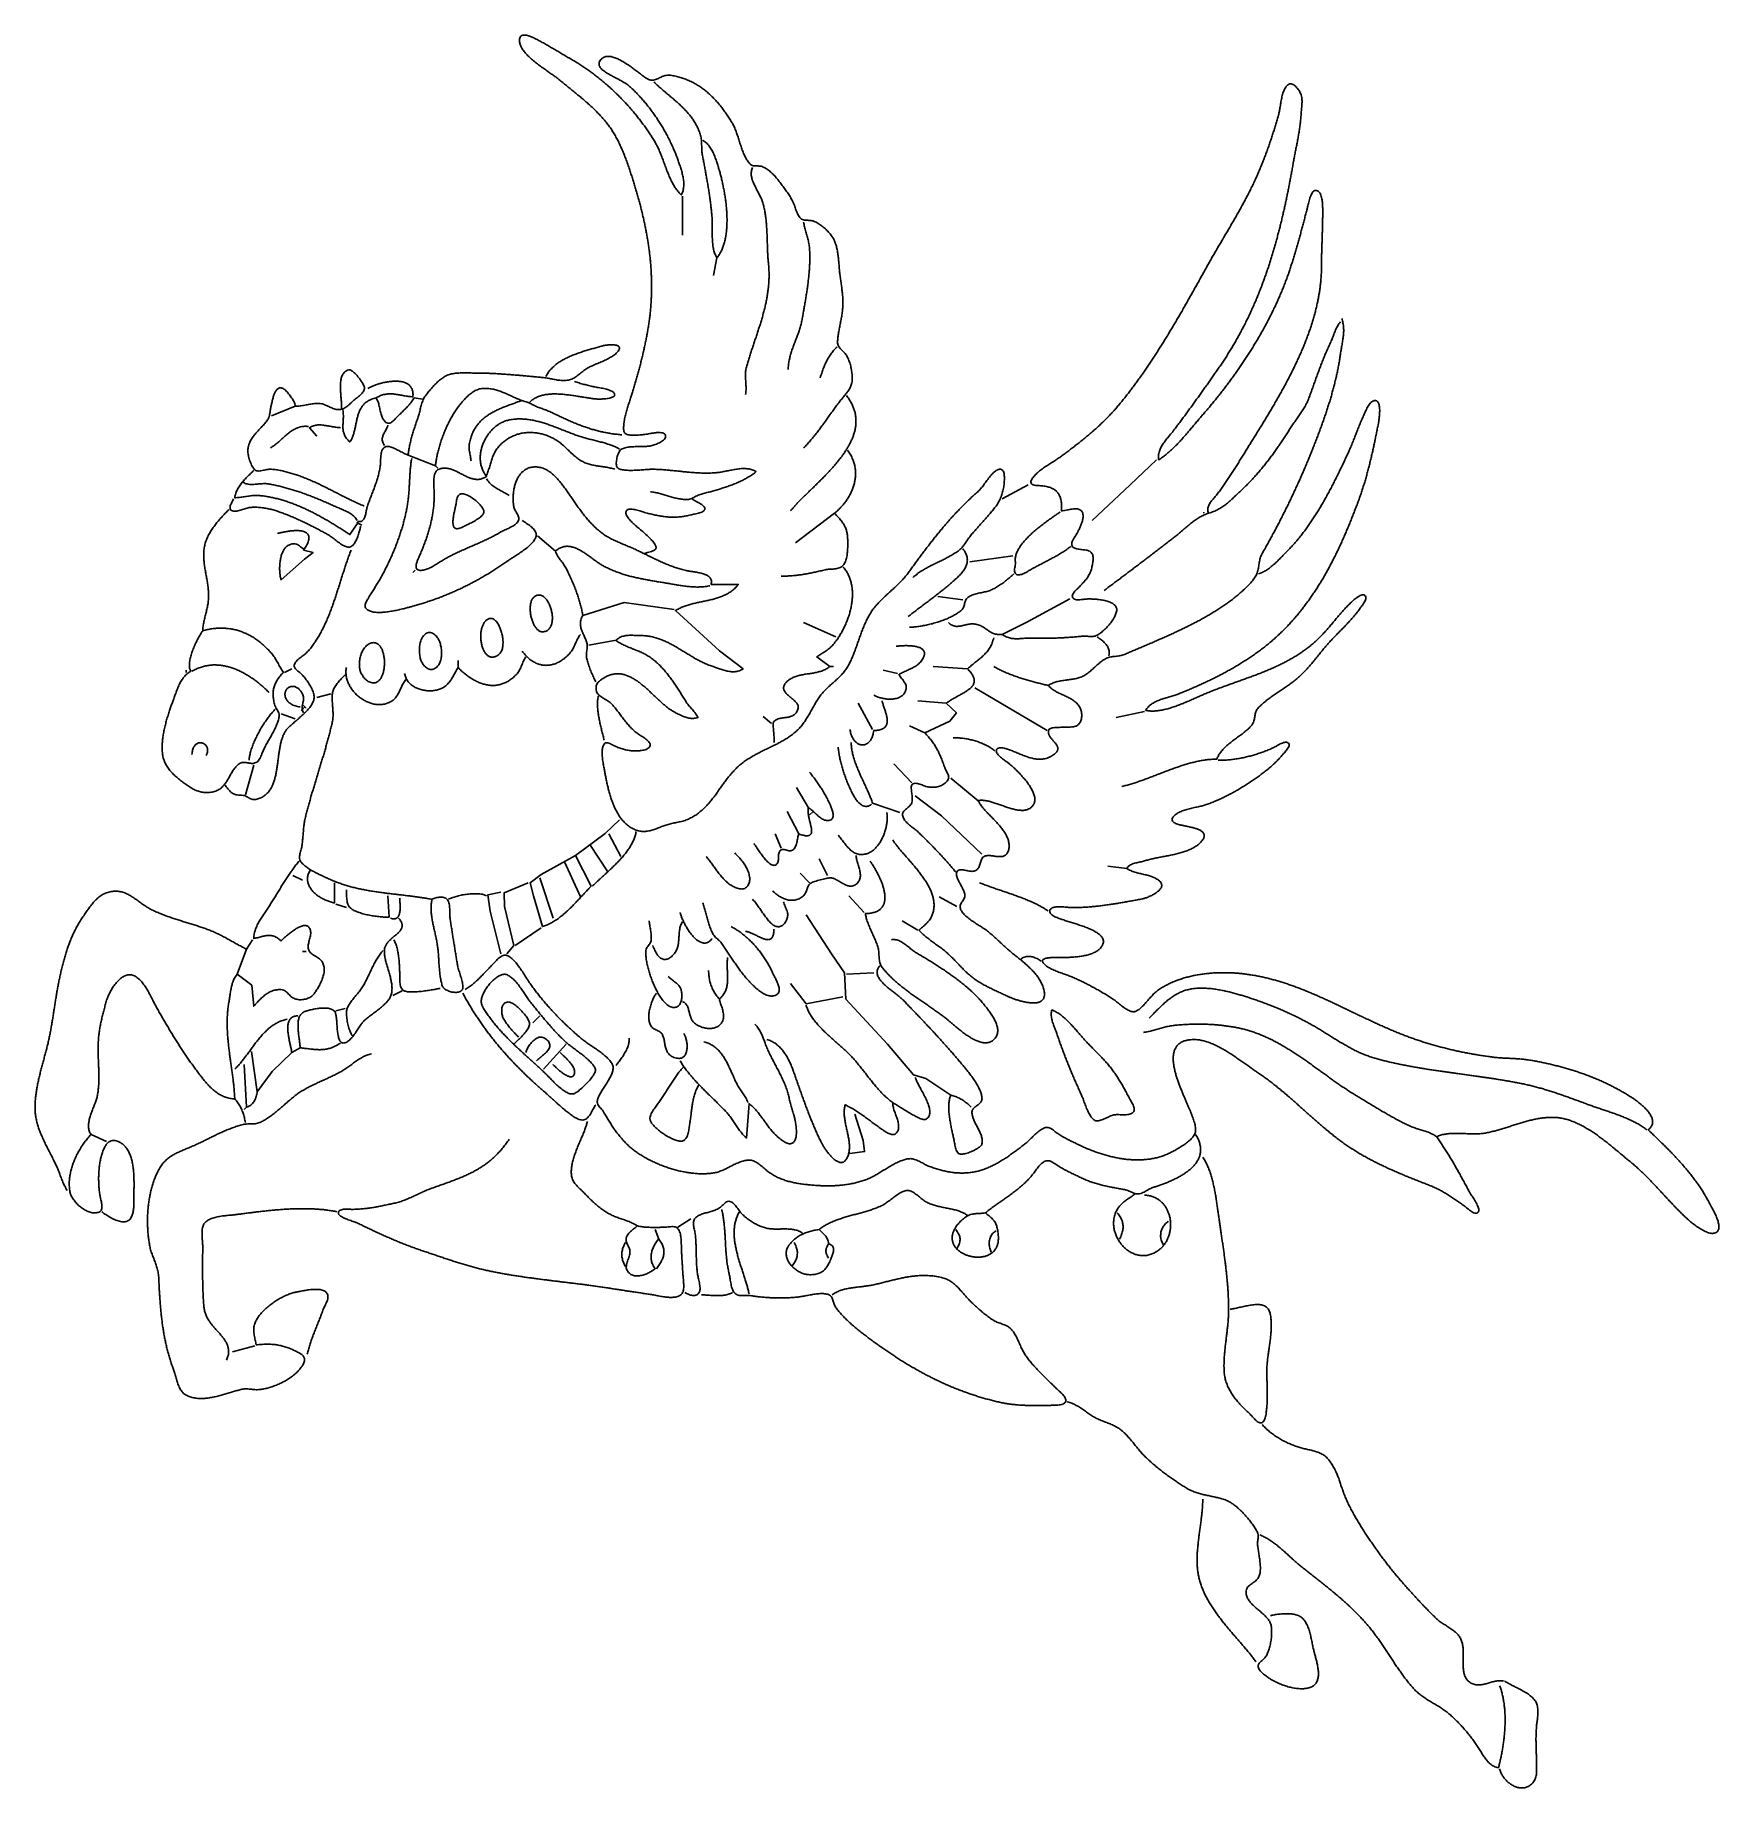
# Model space of a CAD drawing. Header units: millimetres. Extents: x 46 to 1464, y 30 to 1506.
import ezdxf

# ---------------------------------------------------------------- set-up
doc = ezdxf.new("R2010")
doc.units = ezdxf.units.MM
doc.layers.add('0_0_0', color=3, linetype='Continuous')

msp = doc.modelspace()

# ---------------------------------------------------------------- linework, layer by layer
at = {"layer": '0_0_0'}
for points in [[(564, 1121), (564.9972, 1120.8966), (565.9859, 1120.7679), (566.9666, 1120.6158), (567.9401, 1120.4422), (568.907, 1120.2489), (569.8681, 1120.038), (570.8239, 1119.8113), (571.7751, 1119.5708), (572.7225, 1119.3182), (573.6667, 1119.0555), (574.6084, 1118.7846), (575.5483, 1118.5074), (576.487, 1118.2258), (577.4252, 1117.9417), (578.3636, 1117.6571), (579.3028, 1117.3737), (580.2436, 1117.0935), (581.1866, 1116.8185), (582.1325, 1116.5505), (583.082, 1116.2913), (584.0357, 1116.043), (584.9943, 1115.8074), (585.9586, 1115.5864), (586.9291, 1115.3819), (587.9065, 1115.1959), (588.8916, 1115.0301), (589.885, 1114.8865), (590.8873, 1114.7671), (591.8993, 1114.6737), (592.9216, 1114.6082), (593.9549, 1114.5725), (595, 1114.5686), (596.0119, 1114.642), (596.9828, 1114.8259), (597.9198, 1115.1023), (598.83, 1115.4534), (599.7205, 1115.8614), (600.5984, 1116.3084), (601.4709, 1116.7766), (602.3449, 1117.2482), (603.2278, 1117.7052), (604.1265, 1118.1299), (605.0482, 1118.5044), (606, 1118.8109), (606.9134, 1119.0613), (607.8343, 1119.3127), (608.7621, 1119.5652), (609.6966, 1119.8191), (610.6372, 1120.0747), (611.5835, 1120.3322), (612.535, 1120.5919), (613.4914, 1120.854), (614.4522, 1121.1188), (615.4169, 1121.3865), (616.3851, 1121.6574), (617.3565, 1121.9318), (618.3304, 1122.2098), (619.3066, 1122.4917), (620.2846, 1122.7779), (621.2639, 1123.0685), (622.2441, 1123.3638), (623.2248, 1123.664), (624.2055, 1123.9694), (625.1859, 1124.2803), (626.1654, 1124.5969), (627.1436, 1124.9195), (628.1201, 1125.2482), (629.0944, 1125.5835), (630.0662, 1125.9254), (631.035, 1126.2743), (632.0003, 1126.6304), (632.9617, 1126.994), (633.9188, 1127.3654), (634.8712, 1127.7447), (635.8183, 1128.1322), (636.7599, 1128.5282), (637.6953, 1128.933), (638.6243, 1129.3467), (639.5463, 1129.7697), (640.461, 1130.2022), (641.3678, 1130.6444), (642.2664, 1131.0966), (643.1564, 1131.5591), (644.0372, 1132.032), (644.9084, 1132.5157), (645.7697, 1133.0105), (646.6206, 1133.5164), (647.4606, 1134.0339), (648.2893, 1134.5632), (649.1062, 1135.1045), (649.9111, 1135.658), (650.7033, 1136.2241), (651.4824, 1136.8029), (652.2482, 1137.3948), (653, 1138), (652.2133, 1138.4738), (651.4043, 1138.8933), (650.5741, 1139.2606), (649.7239, 1139.5781), (648.8549, 1139.848), (647.9683, 1140.0727), (647.0654, 1140.2543), (646.1472, 1140.3952), (645.2151, 1140.4977), (644.2701, 1140.5641), (643.3136, 1140.5967), (642.3467, 1140.5976), (641.3706, 1140.5694), (640.3865, 1140.5141), (639.3956, 1140.4341), (638.3991, 1140.3317), (637.3982, 1140.2092), (636.3942, 1140.0689), (635.3881, 1139.913), (634.3813, 1139.7438), (633.3748, 1139.5637), (632.37, 1139.3749), (631.368, 1139.1796), (630.37, 1138.9803), (629.3772, 1138.7791), (628.3908, 1138.5784), (627.4121, 1138.3804), (626.4421, 1138.1874), (625.4822, 1138.0018), (624.5334, 1137.8257), (623.5971, 1137.6616), (622.6744, 1137.5116), (621.7665, 1137.3781), (620.8746, 1137.2634), (620, 1137.1697), (618.9904, 1137.0797), (617.9816, 1137.0019), (616.9736, 1136.9358), (615.9662, 1136.8812), (614.9596, 1136.8375), (613.9536, 1136.8044), (612.9483, 1136.7815), (611.9436, 1136.7684), (610.9395, 1136.7647), (609.936, 1136.7701), (608.9331, 1136.7841), (607.9306, 1136.8063), (606.9287, 1136.8364), (605.9273, 1136.8739), (604.9263, 1136.9185), (603.9258, 1136.9698), (602.9257, 1137.0273), (601.926, 1137.0908), (600.9266, 1137.1597), (599.9276, 1137.2338), (598.929, 1137.3125), (597.9306, 1137.3956), (596.9325, 1137.4827), (595.9346, 1137.5732), (594.937, 1137.667), (593.9396, 1137.7634), (592.9424, 1137.8623), (591.9453, 1137.9631), (590.9484, 1138.0655), (589.9515, 1138.1691), (588.9548, 1138.2735), (587.9582, 1138.3783), (586.9615, 1138.4831), (585.9649, 1138.5875), (584.9683, 1138.6912), (583.9717, 1138.7937), (582.975, 1138.8946), (581.9783, 1138.9936), (580.9815, 1139.0903), (579.9845, 1139.1843), (578.9874, 1139.2751), (577.9901, 1139.3624), (576.9927, 1139.4458), (575.995, 1139.525), (574.9971, 1139.5994), (573.9989, 1139.6688), (573.0005, 1139.7327), (572.0017, 1139.7907), (571.0026, 1139.8425), (570.0032, 1139.8876), (569.0034, 1139.9257), (568.0032, 1139.9564), (567.0026, 1139.9793), (566.0015, 1139.9939), (565, 1140), (564.4319, 1139.9917), (563.7777, 1139.9669), (563.0439, 1139.9275), (562.2367, 1139.8758), (561.3627, 1139.8137), (560.4281, 1139.7436), (559.4394, 1139.6676), (558.4029, 1139.5876), (557.3251, 1139.506), (556.2122, 1139.4248), (555.0708, 1139.3462), (553.9071, 1139.2723), (552.7276, 1139.2052), (551.5387, 1139.1472), (550.3467, 1139.1002), (549.158, 1139.0665), (547.979, 1139.0481), (546.8161, 1139.0473), (545.6756, 1139.0662), (544.564, 1139.1068), (543.4877, 1139.1714), (542.453, 1139.2621), (541.4663, 1139.3809), (540.534, 1139.5301), (539.6624, 1139.7118), (538.858, 1139.9281), (538.1272, 1140.1811), (537.4763, 1140.473), (536.9117, 1140.806), (536.4398, 1141.1821), (536.0671, 1141.6035), (535.7487, 1142.1652), (535.5111, 1142.8431), (535.3504, 1143.6218), (535.2629, 1144.4859), (535.2448, 1145.4202), (535.2922, 1146.4093), (535.4014, 1147.4378), (535.5686, 1148.4906), (535.79, 1149.5521), (536.0617, 1150.6071), (536.38, 1151.6403), (536.7411, 1152.6364), (537.1412, 1153.5799), (537.5765, 1154.4557), (538.0432, 1155.2483), (538.5375, 1155.9424), (539.0556, 1156.5227), (539.5937, 1156.9739), (540.1481, 1157.2807), (541.0076, 1157.6071), (541.8781, 1157.8903), (542.759, 1158.1334), (543.6497, 1158.3395), (544.5494, 1158.5117), (545.4576, 1158.6531), (546.3735, 1158.7666), (547.2966, 1158.8555), (548.2262, 1158.9228), (549.1616, 1158.9715), (550.1021, 1159.0048), (551.0472, 1159.0258), (551.9962, 1159.0374), (552.9484, 1159.0429), (553.9032, 1159.0453), (554.86, 1159.0476), (555.818, 1159.053), (556.7766, 1159.0645), (557.7352, 1159.0852), (558.6931, 1159.1182), (559.6497, 1159.1666), (560.6044, 1159.2334), (561.5564, 1159.3218), (562.5051, 1159.4349), (563.4499, 1159.5756), (564.3902, 1159.7471), (565.3252, 1159.9525), (566.2543, 1160.1948), (567.1769, 1160.4772), (568.0923, 1160.8027), (569, 1161.1744), (569.7393, 1161.4988), (570.5828, 1161.8804), (571.4937, 1162.3188), (572.4353, 1162.8135), (573.3707, 1163.364), (574.2632, 1163.97), (575.0758, 1164.6308), (575.772, 1165.3462), (576.3148, 1166.1156), (576.6674, 1166.9386), (576.7932, 1167.8148), (576.6609, 1168.6555), (576.2913, 1169.3334), (575.725, 1169.8652), (575.0028, 1170.267), (574.1654, 1170.5555), (573.2534, 1170.7471), (572.3075, 1170.8581), (571.3686, 1170.9051), (570.4772, 1170.9045), (569.6741, 1170.8727), (569, 1170.8262), (568.5419, 1170.7804), (568.0014, 1170.7121), (567.3842, 1170.624), (566.696, 1170.5186), (565.9426, 1170.3985), (565.1297, 1170.2662), (564.2632, 1170.1245), (563.3487, 1169.9758), (562.392, 1169.8227), (561.3989, 1169.6679), (560.3752, 1169.5139), (559.3265, 1169.3634), (558.2587, 1169.2188), (557.1775, 1169.0828), (556.0887, 1168.9579), (554.998, 1168.8468), (553.9112, 1168.7521), (552.834, 1168.6763), (551.7722, 1168.6219), (550.7315, 1168.5917), (549.7178, 1168.5882), (548.7367, 1168.614), (547.794, 1168.6716), (546.8956, 1168.7637), (546.047, 1168.8928), (545.2542, 1169.0615), (544.5228, 1169.2724), (543.8586, 1169.5281), (543.2673, 1169.8312), (542.7548, 1170.1843), (542.3268, 1170.59), (541.989, 1171.0507), (541.7472, 1171.5692), (541.6072, 1172.1481), (541.5067, 1172.9951), (541.443, 1173.8669), (541.4143, 1174.7616), (541.419, 1175.6777), (541.4554, 1176.6135), (541.5219, 1177.5673), (541.6169, 1178.5374), (541.7387, 1179.5221), (541.8856, 1180.5198), (542.056, 1181.5288), (542.2482, 1182.5474), (542.4606, 1183.574), (542.6916, 1184.6068), (542.9394, 1185.6442), (543.2025, 1186.6845), (543.4791, 1187.7261), (543.7676, 1188.7672), (544.0665, 1189.8063), (544.3739, 1190.8415), (544.6884, 1191.8713), (545.0081, 1192.894), (545.3315, 1193.9079), (545.657, 1194.9112), (545.9827, 1195.9024), (546.3073, 1196.8798), (546.6288, 1197.8417), (546.9458, 1198.7864), (547.2566, 1199.7122), (547.5594, 1200.6175), (547.8527, 1201.5006), (548.1348, 1202.3599), (548.4041, 1203.1935), (548.6589, 1204), (548.9538, 1204.9497), (549.2472, 1205.9019), (549.5392, 1206.8567), (549.8296, 1207.8137), (550.1185, 1208.7731), (550.4059, 1209.7347), (550.6916, 1210.6985), (550.9756, 1211.6643), (551.258, 1212.6321), (551.5387, 1213.6018), (551.8177, 1214.5733), (552.0949, 1215.5466), (552.3703, 1216.5216), (552.6439, 1217.4982), (552.9156, 1218.4763), (553.1855, 1219.4558), (553.4534, 1220.4367), (553.7194, 1221.4189), (553.9835, 1222.4022), (554.2455, 1223.3867), (554.5055, 1224.3723), (554.7635, 1225.3589), (555.0193, 1226.3463), (555.2731, 1227.3345), (555.5247, 1228.3235), (555.7741, 1229.3132), (556.0213, 1230.3034), (556.2663, 1231.2942), (556.509, 1232.2854), (556.7494, 1233.2769), (556.9875, 1234.2687), (557.2232, 1235.2607), (557.4565, 1236.2528), (557.6874, 1237.245), (557.9159, 1238.2371), (558.1419, 1239.2291), (558.3653, 1240.2209), (558.5863, 1241.2124), (558.8047, 1242.2036), (559.0204, 1243.1944), (559.2336, 1244.1846), (559.4441, 1245.1743), (559.6519, 1246.1633), (559.857, 1247.1516), (560.0593, 1248.1391), (560.2589, 1249.1256), (560.4556, 1250.1112), (560.6495, 1251.0957), (560.8406, 1252.0792), (561.0288, 1253.0614), (561.214, 1254.0423), (561.3963, 1255.0218), (561.5756, 1256), (561.7565, 1257.009), (561.9322, 1258.0172), (562.1027, 1259.0247), (562.268, 1260.0314), (562.4281, 1261.0373), (562.583, 1262.0425), (562.7328, 1263.0469), (562.8774, 1264.0506), (563.017, 1265.0536), (563.1515, 1266.0558), (563.2809, 1267.0573), (563.4053, 1268.0581), (563.5247, 1269.0582), (563.6392, 1270.0576), (563.7487, 1271.0563), (563.8532, 1272.0544), (563.9529, 1273.0517), (564.0477, 1274.0484), (564.1376, 1275.0444), (564.2226, 1276.0398), (564.3029, 1277.0345), (564.3784, 1278.0285), (564.4491, 1279.0219), (564.5151, 1280.0147), (564.5763, 1281.0069), (564.6329, 1281.9984), (564.6847, 1282.9894), (564.732, 1283.9797), (564.7746, 1284.9695), (564.8126, 1285.9586), (564.846, 1286.9472), (564.8749, 1287.9352), (564.8993, 1288.9226), (564.9191, 1289.9095), (564.9345, 1290.8958), (564.9454, 1291.8815), (564.9519, 1292.8667), (564.9539, 1293.8514), (564.9516, 1294.8356), (564.9449, 1295.8192), (564.9338, 1296.8023), (564.9185, 1297.785), (564.8988, 1298.7671), (564.8749, 1299.7487), (564.8467, 1300.7298), (564.8143, 1301.7105), (564.7777, 1302.6906), (564.7369, 1303.6704), (564.692, 1304.6496), (564.643, 1305.6284), (564.5898, 1306.6068), (564.5325, 1307.5847), (564.4712, 1308.5622), (564.4059, 1309.5392), (564.3365, 1310.5158), (564.2632, 1311.4921), (564.1859, 1312.4679), (564.1046, 1313.4433), (564.0194, 1314.4183), (563.9304, 1315.393), (563.8374, 1316.3673), (563.7406, 1317.3412), (563.64, 1318.3147), (563.5356, 1319.2879), (563.4274, 1320.2607), (563.3155, 1321.2332), (563.1998, 1322.2053), (563.0804, 1323.1772), (562.9573, 1324.1486), (562.8306, 1325.1198), (562.7003, 1326.0907), (562.5663, 1327.0613), (562.4287, 1328.0315), (562.2876, 1329.0015), (562.1429, 1329.9712), (561.9947, 1330.9406), (561.843, 1331.9098), (561.6879, 1332.8787), (561.5293, 1333.8473), (561.3672, 1334.8157), (561.2018, 1335.7839), (561.033, 1336.7518), (560.8608, 1337.7195), (560.6853, 1338.6869), (560.5065, 1339.6542), (560.3244, 1340.6212), (560.1391, 1341.5881), (559.9505, 1342.5548), (559.7587, 1343.5212), (559.5637, 1344.4875), (559.3656, 1345.4536), (559.1643, 1346.4196), (558.9599, 1347.3854), (558.7523, 1348.351), (558.5418, 1349.3165), (558.3281, 1350.2819), (558.1115, 1351.2471), (557.8918, 1352.2122), (557.6692, 1353.1772), (557.4436, 1354.142), (557.2151, 1355.1068), (556.9836, 1356.0715), (556.7493, 1357.036), (556.5122, 1358.0005), (556.2721, 1358.9649), (556.0293, 1359.9293), (555.7837, 1360.8936), (555.5353, 1361.8578), (555.2842, 1362.822), (555.0304, 1363.7861), (554.7738, 1364.7502), (554.5146, 1365.7143), (554.2528, 1366.6783), (553.9883, 1367.6423), (553.7212, 1368.6063), (553.4515, 1369.5704), (553.1793, 1370.5344), (552.9046, 1371.4984), (552.6273, 1372.4625), (552.3476, 1373.4266), (552.0654, 1374.3907), (551.7807, 1375.3548), (551.4937, 1376.319), (551.2042, 1377.2833), (550.9124, 1378.2476), (550.6183, 1379.2119), (550.3218, 1380.1764), (550.023, 1381.1409), (549.722, 1382.1055), (549.4187, 1383.0702), (549.1132, 1384.035), (548.8055, 1385), (548.5027, 1385.9447), (548.1981, 1386.8916), (547.8916, 1387.8403), (547.583, 1388.7907), (547.2721, 1389.7426), (546.9587, 1390.6957), (546.6426, 1391.6499), (546.3237, 1392.6049), (546.0017, 1393.5604), (545.6764, 1394.5164), (545.3478, 1395.4725), (545.0155, 1396.4286), (544.6794, 1397.3844), (544.3393, 1398.3397), (543.9951, 1399.2943), (543.6465, 1400.248), (543.2934, 1401.2006), (542.9355, 1402.1519), (542.5727, 1403.1016), (542.2048, 1404.0496), (541.8317, 1404.9955), (541.453, 1405.9393), (541.0687, 1406.8806), (540.6786, 1407.8193), (540.2824, 1408.7552), (539.88, 1409.688), (539.4711, 1410.6175), (539.0557, 1411.5436), (538.6335, 1412.4659), (538.2044, 1413.3843), (537.7681, 1414.2986), (537.3245, 1415.2085), (536.8733, 1416.1139), (536.4144, 1417.0145), (535.9476, 1417.91), (535.4728, 1418.8004), (534.9897, 1419.6853), (534.4981, 1420.5646), (533.9979, 1421.4381), (533.4888, 1422.3055), (532.9707, 1423.1665), (532.4435, 1424.0211), (531.9068, 1424.869), (531.3606, 1425.7099), (530.8046, 1426.5437), (530.2387, 1427.3701), (529.6626, 1428.1889), (529.0763, 1429), (528.476, 1429.8092), (527.8669, 1430.6112), (527.2494, 1431.4061), (526.6235, 1432.1942), (525.9895, 1432.9755), (525.3476, 1433.7502), (524.698, 1434.5185), (524.0409, 1435.2805), (523.3765, 1436.0364), (522.7051, 1436.7863), (522.0267, 1437.5303), (521.3418, 1438.2687), (520.6503, 1439.0016), (519.9526, 1439.729), (519.2489, 1440.4513), (518.5394, 1441.1685), (517.8242, 1441.8807), (517.1037, 1442.5882), (516.3779, 1443.2911), (515.6471, 1443.9895), (514.9116, 1444.6836), (514.1714, 1445.3735), (513.4269, 1446.0595), (512.6783, 1446.7415), (511.9257, 1447.4199), (511.1693, 1448.0947), (510.4094, 1448.7661), (509.6462, 1449.4343), (508.8798, 1450.0994), (508.1106, 1450.7615), (507.3386, 1451.4208), (506.5641, 1452.0775), (505.7874, 1452.7317), (505.0085, 1453.3835), (504.2278, 1454.0332), (503.4455, 1454.6809), (502.6616, 1455.3266), (501.8766, 1455.9706), (501.0905, 1456.6131), (500.3035, 1457.2541), (499.516, 1457.8938), (498.728, 1458.5325), (497.9398, 1459.1701), (497.1516, 1459.8069), (496.3636, 1460.4431), (495.5761, 1461.0787), (494.7891, 1461.714), (494.003, 1462.3491), (493.218, 1462.9841), (492.4341, 1463.6192), (491.6518, 1464.2545), (490.8711, 1464.8903), (490.0923, 1465.5266), (489.3156, 1466.1636), (488.5411, 1466.8014), (487.7692, 1467.4403), (487, 1468.0803), (486.5138, 1468.4779), (485.9909, 1468.8911), (485.4331, 1469.3195), (484.8421, 1469.7628), (484.2199, 1470.2205), (483.5683, 1470.6923), (482.8891, 1471.1778), (482.1842, 1471.6766), (481.4554, 1472.1885), (480.7046, 1472.713), (479.9336, 1473.2497), (479.1442, 1473.7982), (478.3384, 1474.3583), (477.5179, 1474.9295), (476.6846, 1475.5115), (475.8404, 1476.1038), (474.987, 1476.7062), (474.1264, 1477.3182), (473.2603, 1477.9395), (472.3907, 1478.5697), (471.5193, 1479.2084), (470.6481, 1479.8553), (469.7788, 1480.5101), (468.9133, 1481.1722), (468.0535, 1481.8414), (467.2011, 1482.5173), (466.3581, 1483.1995), (465.5263, 1483.8876), (464.7075, 1484.5813), (463.9035, 1485.2803), (463.1163, 1485.984), (462.3477, 1486.6923), (461.5995, 1487.4046), (460.8735, 1488.1206), (460.1716, 1488.84), (459.4957, 1489.5624), (458.8475, 1490.2874), (458.229, 1491.0147), (457.642, 1491.7438), (457.0883, 1492.4745), (456.5697, 1493.2062), (456.0882, 1493.9388), (455.6456, 1494.6717), (455.2436, 1495.4046), (454.8842, 1496.1372), (454.5692, 1496.8691), (454.3004, 1497.5999), (454.0798, 1498.3293), (453.909, 1499.0568), (453.79, 1499.7821), (453.7247, 1500.5048), (453.7148, 1501.2246), (453.7623, 1501.9412), (453.9405, 1502.8824), (454.2458, 1503.6586), (454.6648, 1504.2815), (455.1841, 1504.7627), (455.7905, 1505.1141), (456.4705, 1505.3475), (457.2109, 1505.4745), (457.9983, 1505.507), (458.8194, 1505.4567), (459.6608, 1505.3354), (460.5092, 1505.1548), (461.3513, 1504.9267), (462.1737, 1504.6628), (462.9631, 1504.375), (463.7062, 1504.0749), (464.3896, 1503.7744), (465, 1503.4852), (465.8907, 1503.0443), (466.7795, 1502.5978), (467.6663, 1502.146), (468.5513, 1501.6891), (469.4345, 1501.2274), (470.3159, 1500.761), (471.1956, 1500.2901), (472.0738, 1499.815), (472.9504, 1499.336), (473.8255, 1498.8531), (474.6992, 1498.3668), (475.5716, 1497.8771), (476.4427, 1497.3843), (477.3126, 1496.8887), (478.1814, 1496.3904), (479.0491, 1495.8897), (479.9157, 1495.3868), (480.7815, 1494.882), (481.6463, 1494.3754), (482.5104, 1493.8672), (483.3736, 1493.3578), (484.2363, 1492.8473), (485.0983, 1492.3359), (485.9597, 1491.824), (486.8207, 1491.3116), (487.6813, 1490.799), (488.5415, 1490.2865), (489.4014, 1489.7743), (490.2611, 1489.2625), (491.1207, 1488.7515), (491.9802, 1488.2414), (492.8397, 1487.7325), (493.6992, 1487.2249), (494.5589, 1486.719), (495.4187, 1486.2149), (496.2788, 1485.7129), (497.1392, 1485.2132), (498, 1484.716), (498.8389, 1484.2295), (499.6762, 1483.7373), (500.5121, 1483.2394), (501.3463, 1482.7358), (502.1788, 1482.2267), (503.0097, 1481.712), (503.8389, 1481.1919), (504.6663, 1480.6662), (505.4919, 1480.1352), (506.3157, 1479.5988), (507.1376, 1479.0571), (507.9575, 1478.5101), (508.7756, 1477.9578), (509.5916, 1477.4004), (510.4056, 1476.8379), (511.2175, 1476.2702), (512.0274, 1475.6975), (512.8351, 1475.1198), (513.6406, 1474.5371), (514.4438, 1473.9495), (515.2448, 1473.357), (516.0436, 1472.7597), (516.8399, 1472.1577), (517.6339, 1471.5509), (518.4255, 1470.9394), (519.2146, 1470.3232), (520.0013, 1469.7025), (520.7854, 1469.0772), (521.5669, 1468.4474), (522.3458, 1467.8131), (523.1221, 1467.1744), (523.8957, 1466.5313), (524.6665, 1465.8839), (525.4346, 1465.2322), (526.1999, 1464.5762), (526.9623, 1463.9161), (527.7219, 1463.2518), (528.4785, 1462.5834), (529.2322, 1461.911), (529.9829, 1461.2345), (530.7305, 1460.5541), (531.4751, 1459.8697), (532.2166, 1459.1815), (532.9549, 1458.4894), (533.69, 1457.7935), (534.4219, 1457.0939), (535.1505, 1456.3906), (535.8759, 1455.6836), (536.5978, 1454.973), (537.3164, 1454.2589), (538.0316, 1453.5412), (538.7433, 1452.8201), (539.4515, 1452.0955), (540.1562, 1451.3675), (540.8573, 1450.6362), (541.5547, 1449.9016), (542.2486, 1449.1638), (542.9387, 1448.4227), (543.6251, 1447.6785), (544.3077, 1446.9312), (544.9865, 1446.1808), (545.6615, 1445.4273), (546.3326, 1444.6709), (546.9998, 1443.9116), (547.6629, 1443.1493), (548.3221, 1442.3843), (548.9773, 1441.6164), (549.6284, 1440.8457), (550.2753, 1440.0724), (550.9181, 1439.2964), (551.5567, 1438.5178), (552.1911, 1437.7365), (552.8212, 1436.9528), (553.4469, 1436.1666), (554.0684, 1435.3779), (554.6854, 1434.5869), (555.298, 1433.7935), (555.9062, 1432.9977), (556.5098, 1432.1998), (557.1089, 1431.3996), (557.7034, 1430.5972), (558.2933, 1429.7927), (558.8785, 1428.9862), (559.4591, 1428.1776), (560.0349, 1427.367), (560.6059, 1426.5544), (561.1721, 1425.74), (561.7335, 1424.9237), (562.2899, 1424.1056), (562.8414, 1423.2858), (563.388, 1422.4642), (563.9296, 1421.6409), (564.4661, 1420.816), (564.9975, 1419.9896), (565.5238, 1419.1615), (566.0449, 1418.332), (566.5608, 1417.5011), (567.0715, 1416.6687), (567.577, 1415.835), (568.0771, 1415), (568.5127, 1414.2497), (568.9396, 1413.4787), (569.3584, 1412.6878), (569.7695, 1411.878), (570.1734, 1411.0505), (570.5708, 1410.206), (570.962, 1409.3458), (571.3476, 1408.4707), (571.7282, 1407.5817), (572.1043, 1406.6799), (572.4763, 1405.7663), (572.8448, 1404.8418), (573.2103, 1403.9075), (573.5733, 1402.9644), (573.9344, 1402.0134), (574.294, 1401.0556), (574.6527, 1400.0919), (575.0111, 1399.1234), (575.3695, 1398.1511), (575.7285, 1397.176), (576.0887, 1396.199), (576.4506, 1395.2211), (576.8147, 1394.2435), (577.1815, 1393.267), (577.5514, 1392.2927), (577.9252, 1391.3215), (578.3032, 1390.3546), (578.6859, 1389.3928), (579.074, 1388.4371), (579.4679, 1387.4887), (579.8681, 1386.5484), (580.2752, 1385.6173), (580.6896, 1384.6963), (581.1119, 1383.7866), (581.5426, 1382.889), (581.9823, 1382.0046), (582.4314, 1381.1343), (582.8904, 1380.2793), (583.3599, 1379.4404), (583.8405, 1378.6187), (584.3325, 1377.8152), (584.8365, 1377.0308), (585.3532, 1376.2667), (585.8828, 1375.5237), (586.4261, 1374.8029), (586.9835, 1374.1053), (587.5554, 1373.4318), (588.1426, 1372.7836), (588.7453, 1372.1615), (589.3643, 1371.5666), (590, 1371), (590.4354, 1371.8494), (590.8148, 1372.7148), (591.1404, 1373.595), (591.4145, 1374.489), (591.6392, 1375.3955), (591.8168, 1376.3134), (591.9495, 1377.2417), (592.0394, 1378.1792), (592.0889, 1379.1248), (592.1002, 1380.0773), (592.0754, 1381.0356), (592.0168, 1381.9987), (591.9265, 1382.9653), (591.8069, 1383.9344), (591.6602, 1384.9048), (591.4885, 1385.8754), (591.294, 1386.8451), (591.0791, 1387.8128), (590.8459, 1388.7772), (590.5966, 1389.7374), (590.3335, 1390.6921), (590.0587, 1391.6404), (589.7745, 1392.5809), (589.4831, 1393.5126), (589.1868, 1394.4344), (588.8877, 1395.3452), (588.5881, 1396.2438), (588.2901, 1397.1291), (587.9961, 1398), (587.6867, 1398.9063), (587.3702, 1399.813), (587.0468, 1400.7199), (586.7164, 1401.627), (586.3791, 1402.5342), (586.035, 1403.4413), (585.684, 1404.3483), (585.3263, 1405.255), (584.9619, 1406.1614), (584.5909, 1407.0674), (584.2133, 1407.9728), (583.8291, 1408.8775), (583.4384, 1409.7815), (583.0413, 1410.6847), (582.6378, 1411.587), (582.228, 1412.4882), (581.8119, 1413.3883), (581.3896, 1414.2871), (580.9611, 1415.1846), (580.5264, 1416.0807), (580.0857, 1416.9752), (579.6389, 1417.8682), (579.1862, 1418.7593), (578.7276, 1419.6487), (578.2631, 1420.5361), (577.7927, 1421.4215), (577.3166, 1422.3047), (576.8348, 1423.1858), (576.3473, 1424.0645), (575.8542, 1424.9407), (575.3556, 1425.8145), (574.8514, 1426.6856), (574.3418, 1427.554), (573.8267, 1428.4196), (573.3063, 1429.2822), (572.7806, 1430.1419), (572.2497, 1430.9984), (571.7135, 1431.8517), (571.1722, 1432.7016), (570.6258, 1433.5482), (570.0744, 1434.3912), (569.518, 1435.2306), (568.9566, 1436.0663), (568.3903, 1436.8982), (567.8192, 1437.7262), (567.2433, 1438.5501), (566.6627, 1439.37), (566.0774, 1440.1856), (565.4874, 1440.9969), (564.8929, 1441.8038), (564.2939, 1442.6062), (563.6903, 1443.404), (563.0824, 1444.1971), (562.47, 1444.9853), (561.8534, 1445.7687), (561.2324, 1446.547), (560.6073, 1447.3203), (559.9779, 1448.0883), (559.3445, 1448.851), (558.707, 1449.6083), (558.0655, 1450.3602), (557.42, 1451.1064), (556.7706, 1451.8469), (556.1173, 1452.5816), (555.4603, 1453.3104), (554.7995, 1454.0332), (554.1349, 1454.75), (553.4668, 1455.4605), (552.795, 1456.1647), (552.1197, 1456.8625), (551.4408, 1457.5538), (550.7586, 1458.2386), (550.0729, 1458.9166), (549.3839, 1459.5878), (548.6916, 1460.2522), (547.9961, 1460.9096), (547.244, 1461.5927), (546.4764, 1462.2479), (545.6944, 1462.877), (544.8989, 1463.4819), (544.0912, 1464.0644), (543.2724, 1464.6262), (542.4435, 1465.1693), (541.6057, 1465.6953), (540.76, 1466.2062), (539.9076, 1466.7037), (539.0496, 1467.1897), (538.1871, 1467.666), (537.3211, 1468.1344), (536.4529, 1468.5967), (535.5834, 1469.0547), (534.7138, 1469.5103), (533.8453, 1469.9653), (532.9789, 1470.4214), (532.1156, 1470.8806), (531.2567, 1471.3445), (530.4033, 1471.8151), (529.5563, 1472.2942), (528.7171, 1472.7835), (527.8865, 1473.2849), (527.0658, 1473.8002), (526.2561, 1474.3312), (525.4584, 1474.8798), (524.6739, 1475.4477), (523.9037, 1476.0368), (523.1489, 1476.6489), (522.3864, 1477.3658), (521.7649, 1478.1224), (521.2882, 1478.9124), (520.96, 1479.7294), (520.7841, 1480.5674), (520.7644, 1481.42), (520.9045, 1482.281), (521.2084, 1483.1441), (521.6798, 1484.0031), (522.3225, 1484.8518), (522.8397, 1485.3987), (523.3836, 1485.8794), (523.953, 1486.2957), (524.5469, 1486.6498), (525.1642, 1486.9435), (525.8039, 1487.1788), (526.4648, 1487.3576), (527.1461, 1487.482), (527.8465, 1487.5539), (528.565, 1487.5752), (529.3006, 1487.548), (530.0521, 1487.4741), (530.8186, 1487.3556), (531.599, 1487.1944), (532.3922, 1486.9925), (533.1971, 1486.7518), (534.0127, 1486.4744), (534.8379, 1486.1621), (535.6717, 1485.8169), (536.5129, 1485.4408), (537.3607, 1485.0358), (538.2137, 1484.6038), (539.0711, 1484.1468), (539.9318, 1483.6668), (540.7946, 1483.1657), (541.6586, 1482.6455), (542.5226, 1482.1081), (543.3857, 1481.5555), (544.2466, 1480.9897), (545.1045, 1480.4126), (545.9582, 1479.8263), (546.8066, 1479.2326), (547.6487, 1478.6335), (548.4835, 1478.0311), (549.3098, 1477.4272), (550.1266, 1476.8238), (550.9329, 1476.2229), (551.7276, 1475.6264), (552.5095, 1475.0364), (553.2778, 1474.4548), (554.0312, 1473.8835), (554.7688, 1473.3245), (555.4895, 1472.7798), (556.1922, 1472.2513), (556.8758, 1471.741), (557.5393, 1471.2509), (558.1816, 1470.7829), (558.8017, 1470.339), (559.3986, 1469.9212), (559.971, 1469.5313), (560.5181, 1469.1715), (561.0386, 1468.8436), (561.5316, 1468.5496), (561.9961, 1468.2916), (562.7851, 1467.9313), (563.5713, 1467.6863), (564.3554, 1467.5466), (565.1383, 1467.5024), (565.9211, 1467.5438), (566.7045, 1467.6609), (567.4895, 1467.8439), (568.277, 1468.0829), (569.0678, 1468.368), (569.863, 1468.6893), (570.6633, 1469.037), (571.4697, 1469.4013), (572.2831, 1469.7721), (573.1044, 1470.1398), (573.9345, 1470.4943), (574.7742, 1470.8258), (575.6246, 1471.1246), (576.4865, 1471.3805), (577.3608, 1471.5839), (578.2483, 1471.7249), (579.1501, 1471.7935), (580.067, 1471.7799), (581, 1471.6743), (582.0448, 1471.494), (583.0783, 1471.2995), (584.1006, 1471.0906), (585.1117, 1470.8677), (586.1118, 1470.6308), (587.1011, 1470.38), (588.0796, 1470.1154), (589.0474, 1469.8373), (590.0047, 1469.5456), (590.9516, 1469.2405), (591.8881, 1468.9222), (592.8145, 1468.5908), (593.7307, 1468.2464), (594.6371, 1467.889), (595.5335, 1467.5189), (596.4203, 1467.1362), (597.2974, 1466.741), (598.1651, 1466.3333), (599.0233, 1465.9134), (599.8723, 1465.4814), (600.7122, 1465.0373), (601.543, 1464.5814), (602.3649, 1464.1136), (603.1779, 1463.6342), (603.9823, 1463.1433), (604.7782, 1462.641), (605.5656, 1462.1273), (606.3446, 1461.6026), (607.1154, 1461.0668), (607.8781, 1460.5201), (608.6328, 1459.9625), (609.3797, 1459.3944), (610.1188, 1458.8157), (610.8502, 1458.2265), (611.5741, 1457.6271), (612.2906, 1457.0175), (612.9999, 1456.3978), (613.7019, 1455.7682), (614.3969, 1455.1288), (615.0849, 1454.4798), (615.7661, 1453.8212), (616.4405, 1453.1531), (617.1084, 1452.4757), (617.7698, 1451.7892), (618.4248, 1451.0936), (619.0736, 1450.389), (619.7162, 1449.6756), (620.3528, 1448.9535), (620.9835, 1448.2229), (621.6084, 1447.4838), (622.2277, 1446.7364), (622.8414, 1445.9808), (623.4496, 1445.2171), (624.0525, 1444.4454), (624.6503, 1443.666), (625.2429, 1442.8788), (625.8305, 1442.084), (626.4133, 1441.2818), (626.9913, 1440.4722), (627.5647, 1439.6554), (628.1336, 1438.8315), (628.6981, 1438.0007), (629.2583, 1437.163), (629.8144, 1436.3186), (630.3664, 1435.4675), (630.9144, 1434.61), (631.4587, 1433.7462), (631.9992, 1432.8761), (632.5362, 1432), (632.9933, 1431.222), (633.4334, 1430.4201), (633.8576, 1429.5958), (634.267, 1428.7504), (634.6626, 1427.8854), (635.0455, 1427.0023), (635.4168, 1426.1026), (635.7775, 1425.1876), (636.1288, 1424.2589), (636.4716, 1423.3179), (636.807, 1422.3661), (637.1362, 1421.405), (637.4602, 1420.4359), (637.78, 1419.4604), (638.0968, 1418.4799), (638.4116, 1417.4958), (638.7254, 1416.5097), (639.0394, 1415.523), (639.3547, 1414.5371), (639.6722, 1413.5535), (639.993, 1412.5736), (640.3183, 1411.599), (640.6491, 1410.631), (640.9865, 1409.6712), (641.3315, 1408.721), (641.6852, 1407.7818), (642.0487, 1406.8552), (642.423, 1405.9424), (642.8093, 1405.0452), (643.2085, 1404.1648), (643.6218, 1403.3027), (644.0503, 1402.4604), (644.495, 1401.6394), (644.9569, 1400.8411), (645.4372, 1400.067), (645.9369, 1399.3185), (646.457, 1398.5971), (646.9988, 1397.9043), (647.5632, 1397.2415), (648.2883, 1396.5589), (649.0621, 1396.0614), (649.8778, 1395.7193), (650.7288, 1395.503), (651.6083, 1395.3826), (652.5096, 1395.3285), (653.426, 1395.311), (654.3508, 1395.3004), (655.2773, 1395.2669), (656.1988, 1395.1808), (657.1086, 1395.0125), (658, 1394.7322), (658.9336, 1394.3377), (659.8477, 1393.8985), (660.7424, 1393.4172), (661.6177, 1392.8965), (662.4738, 1392.3393), (663.3105, 1391.7482), (664.1281, 1391.1258), (664.9265, 1390.475), (665.7058, 1389.7985), (666.4661, 1389.0989), (667.2074, 1388.379), (667.9297, 1387.6415), (668.6332, 1386.8891), (669.3179, 1386.1246), (669.9838, 1385.3506), (670.631, 1384.5699), (671.2595, 1383.7852), (671.8695, 1382.9992), (672.4904, 1382.188), (673.1149, 1381.3736), (673.7417, 1380.5556), (674.3695, 1379.7339), (674.9972, 1378.9083), (675.6235, 1378.0785), (676.2472, 1377.2444), (676.867, 1376.4058), (677.4818, 1375.5624), (678.0903, 1374.7141), (678.6913, 1373.8607), (679.2835, 1373.0019), (679.8658, 1372.1376), (680.4369, 1371.2676), (680.9956, 1370.3916), (681.5406, 1369.5095), (682.0708, 1368.6211), (682.5849, 1367.7261), (683.0816, 1366.8244), (683.5599, 1365.9157), (684.0184, 1365), (684.4262, 1364.1091), (684.8047, 1363.1853), (685.1614, 1362.2354), (685.5037, 1361.2662), (685.8391, 1360.2844), (686.1753, 1359.2969), (686.5197, 1358.3106), (686.8798, 1357.3321), (687.2632, 1356.3684), (687.6774, 1355.4262), (688.1299, 1354.5124), (688.6283, 1353.6338), (689.18, 1352.7971), (689.7926, 1352.0092), (690.4737, 1351.277), (691.2182, 1350.6653), (692.0088, 1350.22), (692.8388, 1349.9142), (693.7018, 1349.7208), (694.591, 1349.6132), (695.5, 1349.5643), (696.4221, 1349.5474), (697.3508, 1349.5354), (698.2796, 1349.5017), (699.2017, 1349.4192), (700.1107, 1349.2612), (701, 1349.0007), (701.8524, 1348.6671), (702.711, 1348.2886), (703.5735, 1347.8676), (704.4373, 1347.4064), (705.3002, 1346.9076), (706.1598, 1346.3734), (707.0136, 1345.8064), (707.8593, 1345.209), (708.6946, 1344.5834), (709.517, 1343.9323), (710.3242, 1343.2579), (711.1137, 1342.5626), (711.8832, 1341.849), (712.6304, 1341.1194), (713.3528, 1340.3762), (714.0481, 1339.6218), (714.7139, 1338.8586), (715.3478, 1338.0892), (715.9474, 1337.3157), (716.5104, 1336.5408), (717.0343, 1335.7667), (717.5169, 1334.996), (718.0012, 1334.1502), (718.4518, 1333.286), (718.87, 1332.4044), (719.2573, 1331.5066), (719.6153, 1330.5936), (719.9452, 1329.6665), (720.2487, 1328.7265), (720.5271, 1327.7746), (720.7819, 1326.812), (721.0146, 1325.8397), (721.2266, 1324.8589), (721.4194, 1323.8706), (721.5944, 1322.876), (721.7531, 1321.8762), (721.897, 1320.8722), (722.0275, 1319.8652), (722.1461, 1318.8563), (722.2542, 1317.8465), (722.3533, 1316.837), (722.4449, 1315.8289), (722.5303, 1314.8233), (722.6112, 1313.8212), (722.6888, 1312.8239), (722.7647, 1311.8323), (722.8404, 1310.8477), (722.9173, 1309.871), (722.9968, 1308.9034), (723.0804, 1307.946), (723.1697, 1307), (723.2743, 1305.9815), (723.3868, 1304.968), (723.5062, 1303.959), (723.6316, 1302.9541), (723.762, 1301.953), (723.8966, 1300.9552), (724.0344, 1299.9604), (724.1745, 1298.9683), (724.316, 1297.9783), (724.4579, 1296.9902), (724.5993, 1296.0036), (724.7394, 1295.0181), (724.8772, 1294.0334), (725.0117, 1293.0489), (725.142, 1292.0645), (725.2673, 1291.0796), (725.3866, 1290.0939), (725.499, 1289.1071), (725.6035, 1288.1187), (725.6992, 1287.1284), (725.7853, 1286.1358), (725.8607, 1285.1405), (725.9247, 1284.1422), (725.9761, 1283.1404), (726.0142, 1282.1348), (726.038, 1281.125), (726.0466, 1280.1106), (726.0391, 1279.0913), (726.0145, 1278.0667), (725.9719, 1277.0364), (725.9104, 1276), (725.8326, 1274.9943), (725.7383, 1273.9901), (725.6286, 1272.9875), (725.5048, 1271.9861), (725.3682, 1270.986), (725.2199, 1269.987), (725.0613, 1268.989), (724.8936, 1267.9918), (724.718, 1266.9955), (724.5359, 1265.9997), (724.3484, 1265.0046), (724.1568, 1264.0098), (723.9623, 1263.0154), (723.7663, 1262.0211), (723.57, 1261.0269), (723.3745, 1260.0328), (723.1812, 1259.0384), (722.9914, 1258.0438), (722.8062, 1257.0489), (722.6269, 1256.0534), (722.4548, 1255.0574), (722.2912, 1254.0606), (722.1372, 1253.0631), (721.9942, 1252.0645), (721.8633, 1251.065), (721.7459, 1250.0643), (721.6431, 1249.0623), (721.5564, 1248.0589), (721.4868, 1247.054), (721.5029, 1246.1192), (721.6572, 1245.2416), (721.9336, 1244.4144), (722.3162, 1243.631), (722.7893, 1242.8847), (723.3369, 1242.1689), (723.943, 1241.4769), (724.5919, 1240.8021), (725.2675, 1240.1377), (725.9541, 1239.4772), (726.6357, 1238.8139), (727.2964, 1238.1411), (727.9204, 1237.4521), (728.4917, 1236.7404), (728.9945, 1235.9992), (729.4598, 1235.1986), (729.9008, 1234.3624), (730.3179, 1233.494), (730.7113, 1232.5968), (731.081, 1231.6741), (731.4274, 1230.7294), (731.7507, 1229.7662), (732.0511, 1228.7877), (732.3288, 1227.7975), (732.584, 1226.799), (732.817, 1225.7955), (733.028, 1224.7906), (733.2172, 1223.7875), (733.3848, 1222.7897), (733.531, 1221.8006), (733.656, 1220.8237), (733.7602, 1219.8624), (733.8436, 1218.92), (733.9066, 1218), (733.9446, 1216.8781), (733.9272, 1215.803), (733.8568, 1214.7719), (733.7356, 1213.782), (733.5662, 1212.8306), (733.351, 1211.9148), (733.0923, 1211.0319), (732.7925, 1210.179), (732.4541, 1209.3535), (732.0795, 1208.5524), (731.671, 1207.7731), (731.2311, 1207.0128), (730.7621, 1206.2685), (730.2666, 1205.5377), (729.7468, 1204.8174), (729.2052, 1204.1049), (728.6441, 1203.3974), (728.0661, 1202.6922), (727.4735, 1201.9864), (726.8687, 1201.2772), (726.2541, 1200.5619), (725.6321, 1199.8377), (725.0051, 1199.1017), (724.3755, 1198.3513), (723.7458, 1197.5836), (723.1182, 1196.7959), (722.4954, 1195.9853), (721.891, 1195.1795), (721.2901, 1194.3724), (720.6924, 1193.564), (720.0978, 1192.7544), (719.5058, 1191.9438), (718.9164, 1191.1324), (718.3291, 1190.3202), (717.7438, 1189.5073), (717.1602, 1188.694), (716.5781, 1187.8803), (715.9971, 1187.0664), (715.4171, 1186.2524), (714.8378, 1185.4384), (714.2588, 1184.6246), (713.6801, 1183.8111), (713.1012, 1182.9981), (712.5221, 1182.1856), (711.9423, 1181.3738), (711.3616, 1180.5628), (710.7799, 1179.7528), (710.1967, 1178.9439), (709.612, 1178.1362), (709.0254, 1177.3299), (708.4366, 1176.5251), (707.8454, 1175.7219), (707.2516, 1174.9204), (706.6549, 1174.1209), (706.0551, 1173.3233), (705.4518, 1172.5279), (704.8448, 1171.7348), (704.2339, 1170.9442), (703.6189, 1170.156), (702.9994, 1169.3706), (702.3751, 1168.5879), (701.746, 1167.8082), (701.1116, 1167.0316), (700.4718, 1166.2581), (699.8263, 1165.4881), (699.1747, 1164.7214), (698.517, 1163.9584), (697.8528, 1163.1992), (697.1818, 1162.4438), (696.5038, 1161.6924), (695.8186, 1160.9451), (695.1258, 1160.2021), (694.4253, 1159.4635), (693.7168, 1158.7294), (693, 1158)], [(567, 1466), (567.6855, 1465.3233), (568.3772, 1464.6532), (569.0748, 1463.9892), (569.7777, 1463.3309), (570.4855, 1462.678), (571.1979, 1462.0301), (571.9145, 1461.3867), (572.6348, 1460.7476), (573.3585, 1460.1123), (574.0851, 1459.4805), (574.8142, 1458.8517), (575.5454, 1458.2257), (576.2784, 1457.602), (577.0126, 1456.9802), (577.7478, 1456.36), (578.4834, 1455.741), (579.2192, 1455.1228), (579.9546, 1454.5051), (580.6893, 1453.8874), (581.4228, 1453.2693), (582.1548, 1452.6506), (582.8849, 1452.0307), (583.6126, 1451.4094), (584.3375, 1450.7863), (585.0593, 1450.1609), (585.7775, 1449.533), (586.4918, 1448.902), (587.2016, 1448.2677), (587.9066, 1447.6297), (588.6065, 1446.9875), (589.3007, 1446.3409), (589.989, 1445.6894), (590.6708, 1445.0326), (591.3457, 1444.3702), (592.0135, 1443.7018), (592.6736, 1443.027), (593.3256, 1442.3454), (593.9692, 1441.6567), (594.604, 1440.9604), (595.2295, 1440.2563), (595.8453, 1439.5438), (596.451, 1438.8227), (597.0462, 1438.0926), (597.6306, 1437.353), (598.2036, 1436.6037), (598.7649, 1435.8441), (599.3142, 1435.074), (599.8509, 1434.293), (600.3746, 1433.5007), (600.8851, 1432.6966), (601.3818, 1431.8805), (601.8643, 1431.0519), (602.3323, 1430.2105), (602.7853, 1429.3559), (603.223, 1428.4877), (603.6449, 1427.6056), (604.0506, 1426.7091), (604.4398, 1425.7978), (604.8119, 1424.8715), (605.1666, 1423.9297), (605.5036, 1422.972), (605.8223, 1421.998), (606.1224, 1421.0075), (606.4035, 1420), (606.6238, 1419.0596), (606.7929, 1418.1001), (606.918, 1417.1238), (607.0062, 1416.1333), (607.0649, 1415.131), (607.1012, 1414.1194), (607.1224, 1413.1008), (607.1355, 1412.0778), (607.148, 1411.0529), (607.1669, 1410.0285), (607.1995, 1409.007), (607.253, 1407.991), (607.3346, 1406.9828), (607.4515, 1405.985), (607.611, 1405), (607.7943, 1404.0225), (607.9785, 1403.0431), (608.1634, 1402.0618), (608.3489, 1401.0787), (608.535, 1400.0937), (608.7214, 1399.107), (608.9081, 1398.1186), (609.095, 1397.1287), (609.2819, 1396.1372), (609.4687, 1395.1442), (609.6554, 1394.1499), (609.8418, 1393.1542), (610.0278, 1392.1572), (610.2133, 1391.1591), (610.3981, 1390.1598), (610.5822, 1389.1594), (610.7655, 1388.1581), (610.9477, 1387.1558), (611.1289, 1386.1526), (611.3089, 1385.1486), (611.4876, 1384.1438), (611.6649, 1383.1384), (611.8406, 1382.1324), (612.0147, 1381.1258), (612.1871, 1380.1188), (612.3575, 1379.1113), (612.526, 1378.1035), (612.6924, 1377.0954), (612.8565, 1376.0871), (613.0184, 1375.0786), (613.1777, 1374.07), (613.3346, 1373.0614), (613.4888, 1372.0529), (613.6402, 1371.0445), (613.7887, 1370.0362), (613.9342, 1369.0282), (614.0765, 1368.0205), (614.2157, 1367.0132), (614.3515, 1366.0063), (614.4839, 1364.9999), (614.6126, 1363.9941), (614.7377, 1362.9889), (614.859, 1361.9844), (614.9764, 1360.9807), (615.0898, 1359.9778), (615.199, 1358.9758), (615.304, 1357.9747), (615.4046, 1356.9747), (615.5007, 1355.9758), (615.5923, 1354.9781), (615.6791, 1353.9815), (615.7612, 1352.9863), (615.8383, 1351.9924), (615.9104, 1351), (615.9649, 1350.1057), (616.0058, 1349.1899), (616.0347, 1348.2542), (616.0533, 1347.3001), (616.0632, 1346.3292), (616.0661, 1345.3431), (616.0637, 1344.3433), (616.0575, 1343.3316), (616.0492, 1342.3094), (616.0406, 1341.2783), (616.0331, 1340.24), (616.0286, 1339.196), (616.0286, 1338.1479), (616.0347, 1337.0972), (616.0488, 1336.0457), (616.0722, 1334.9948), (616.1069, 1333.9462), (616.1543, 1332.9013), (616.2162, 1331.8619), (616.2941, 1330.8295), (616.3899, 1329.8057), (616.505, 1328.7921), (616.6411, 1327.7903), (616.8, 1326.8018), (616.9831, 1325.8282), (617.1923, 1324.8711), (617.4292, 1323.9322), (617.6953, 1323.013), (617.9924, 1322.115), (618.3221, 1321.2399), (618.6861, 1320.3893), (619.0859, 1319.5647), (619.5233, 1318.7677), (620, 1318), (620.5169, 1318.652), (621.015, 1319.3221), (621.4945, 1320.0099), (621.9556, 1320.7149), (622.3987, 1321.4367), (622.8239, 1322.175), (623.2314, 1322.9291), (623.6215, 1323.6989), (623.9945, 1324.4837), (624.3506, 1325.2833), (624.69, 1326.0972), (625.013, 1326.9249), (625.3199, 1327.7661), (625.6107, 1328.6203), (625.8859, 1329.4871), (626.1456, 1330.3661), (626.3901, 1331.2569), (626.6197, 1332.159), (626.8344, 1333.0721), (627.0347, 1333.9956), (627.2208, 1334.9293), (627.3928, 1335.8726), (627.5511, 1336.8252), (627.6958, 1337.7865), (627.8272, 1338.7563), (627.9456, 1339.7341), (628.0512, 1340.7194), (628.1443, 1341.7119), (628.225, 1342.7111), (628.2936, 1343.7166), (628.3504, 1344.728), (628.3956, 1345.7448), (628.4294, 1346.7667), (628.4521, 1347.7932), (628.464, 1348.8239), (628.4652, 1349.8584), (628.456, 1350.8963), (628.4367, 1351.9371), (628.4075, 1352.9804), (628.3685, 1354.0258), (628.3202, 1355.0729), (628.2627, 1356.1212), (628.1962, 1357.1704), (628.1211, 1358.22), (628.0374, 1359.2696), (627.9456, 1360.3188), (627.8458, 1361.3671), (627.7382, 1362.4142), (627.6232, 1363.4596), (627.5009, 1364.5029), (627.3715, 1365.5437), (627.2354, 1366.5815), (627.0928, 1367.6159), (626.9439, 1368.6466), (626.789, 1369.6731), (626.6282, 1370.6949), (626.4619, 1371.7117), (626.2902, 1372.723), (626.1135, 1373.7285), (625.9319, 1374.7276), (625.7457, 1375.72), (625.5552, 1376.7052), (625.3605, 1377.6829), (625.162, 1378.6526), (624.9598, 1379.6139), (624.7542, 1380.5664), (624.5455, 1381.5096), (624.3339, 1382.4431), (624.1196, 1383.3666), (623.9029, 1384.2795), (623.684, 1385.1815), (623.4631, 1386.0722), (623.2406, 1386.951), (623.0165, 1387.8177), (622.7913, 1388.6718), (622.5651, 1389.5129), (622.3381, 1390.3405), (622.1107, 1391.1542), (621.8829, 1391.9536), (621.6552, 1392.7383), (621.4277, 1393.5079), (621.2007, 1394.2619), (620.9744, 1395), (620.709, 1395.8561), (620.4354, 1396.7326), (620.1525, 1397.6265), (619.8594, 1398.5351), (619.555, 1399.4555), (619.2383, 1400.385), (618.9085, 1401.3206), (618.5643, 1402.2597), (618.205, 1403.1993), (617.8294, 1404.1367), (617.4366, 1405.069), (617.0256, 1405.9934), (616.5954, 1406.9072), (616.1451, 1407.8074), (615.6735, 1408.6913), (615.1797, 1409.5561), (614.6628, 1410.3989), (614.1216, 1411.2169), (613.5554, 1412.0074), (612.9629, 1412.7674), (612.3433, 1413.4943), (611.6956, 1414.1851), (611.0187, 1414.837), (610.3117, 1415.4473), (609.5736, 1416.0131), (608.8033, 1416.5316), (608, 1417)], [(917, 1031), (881, 1011.3118), (860, 1001), (860.89, 1000.3876), (861.7798, 999.8438), (862.6698, 999.3647), (863.5603, 998.9467), (864.4517, 998.5863), (865.3444, 998.2798), (866.2386, 998.0236), (867.1348, 997.814), (868.0333, 997.6475), (868.9344, 997.5203), (869.8385, 997.429), (870.746, 997.3697), (871.6571, 997.339), (872.5724, 997.3331), (873.492, 997.3485), (874.4164, 997.3816), (875.3459, 997.4286), (876.2809, 997.486), (877.2217, 997.5502), (878.1687, 997.6175), (879.1222, 997.6843), (880.0825, 997.7469), (881.0501, 997.8018), (882.0253, 997.8452), (883.0085, 997.8737), (883.9999, 997.8835), (885, 997.8711), (885.9885, 997.8478), (886.9786, 997.8269), (887.9703, 997.8084), (888.9635, 997.7924), (889.958, 997.7788), (890.9539, 997.7678), (891.951, 997.7594), (892.9492, 997.7536), (893.9485, 997.7504), (894.9488, 997.75), (895.9501, 997.7524), (896.9521, 997.7575), (897.955, 997.7656), (898.9585, 997.7765), (899.9626, 997.7904), (900.9672, 997.8074), (901.9722, 997.8273), (902.9777, 997.8504), (903.9834, 997.8766), (904.9893, 997.906), (905.9953, 997.9386), (907.0014, 997.9746), (908.0075, 998.0138), (909.0134, 998.0565), (910.0192, 998.1026), (911.0246, 998.1521), (912.0298, 998.2052), (913.0345, 998.2618), (914.0387, 998.3221), (915.0423, 998.386), (916.0452, 998.4536), (917.0474, 998.525), (918.0488, 998.6002), (919.0493, 998.6793), (920.0488, 998.7622), (921.0472, 998.8491), (922.0445, 998.9399), (923.0406, 999.0349), (924.0354, 999.1339), (925.0288, 999.237), (926.0207, 999.3443), (927.0111, 999.4558), (928, 999.5717), (928.908, 999.6331), (929.8593, 999.6207), (930.8428, 999.5553), (931.8475, 999.4579), (932.8622, 999.3495), (933.876, 999.2511), (934.8779, 999.1836), (935.8567, 999.1679), (936.8015, 999.2251), (937.7011, 999.3762), (938.5447, 999.642), (939.2665, 999.9598), (940.0086, 1000.3334), (940.7679, 1000.7598), (941.5413, 1001.2362), (942.3257, 1001.7597), (943.1181, 1002.3273), (943.9155, 1002.9364), (944.7148, 1003.5838), (945.513, 1004.2669), (946.3071, 1004.9827), (947.0939, 1005.7284), (947.8705, 1006.5011), (948.6337, 1007.2979), (949.3806, 1008.1159), (950.1082, 1008.9524), (950.8132, 1009.8043), (951.4928, 1010.6688), (952.1438, 1011.5432), (952.7633, 1012.4244), (953.3481, 1013.3097), (953.8953, 1014.1961), (954.4017, 1015.0808), (954.8644, 1015.9609), (955.2803, 1016.8335), (955.6463, 1017.6958), (955.9594, 1018.545), (956.2166, 1019.378), (956.4147, 1020.1921), (956.5509, 1020.9845), (956.6036, 1021.7295), (956.5613, 1022.4381), (956.4282, 1023.1112), (956.2089, 1023.7495), (955.9077, 1024.3539), (955.529, 1024.9252), (955.0774, 1025.4641), (954.5571, 1025.9715), (953.9727, 1026.4483), (953.3286, 1026.8951), (952.6291, 1027.3129), (951.8788, 1027.7025), (951.082, 1028.0646), (950.2431, 1028.4), (949.3666, 1028.7097), (948.4569, 1028.9944), (947.5185, 1029.2548), (946.5557, 1029.4919), (945.573, 1029.7064), (944.5748, 1029.8992), (943.5655, 1030.071), (942.5495, 1030.2227), (941.5314, 1030.3551), (940.5154, 1030.469), (939.506, 1030.5652), (938.5077, 1030.6445), (937.5249, 1030.7077), (936.562, 1030.7557), (935.6233, 1030.7892), (934.7134, 1030.8092), (933.8367, 1030.8163), (932.9976, 1030.8114), (932.2005, 1030.7953), (931.4498, 1030.7688), (930.75, 1030.7328), (930.1055, 1030.688), (929.5206, 1030.6353), (929, 1030.5755), (928.302, 1030.4782), (927.4896, 1030.3626), (926.5911, 1030.2481), (925.6352, 1030.1538), (924.6503, 1030.0989), (923.6651, 1030.1027), (922.7081, 1030.1844), (921.8079, 1030.3631), (920.993, 1030.6582), (920.2919, 1031.0888), (919.7333, 1031.6743), (919.3457, 1032.4337), (919.1978, 1033.2811), (919.3026, 1034.1348), (919.6163, 1034.9849), (920.0955, 1035.8215), (920.6965, 1036.6346), (921.3757, 1037.4142), (922.0897, 1038.1505), (922.7947, 1038.8335), (923.4472, 1039.4533), (924.0038, 1040), (924.706, 1040.7186), (925.4082, 1041.4363), (926.108, 1042.1546), (926.8028, 1042.8752), (927.4904, 1043.5994), (928.1683, 1044.3291), (928.8342, 1045.0658), (929.4856, 1045.811), (930.1201, 1046.5663), (930.7354, 1047.3334), (931.329, 1048.1137), (931.8985, 1048.909), (932.4416, 1049.7209), (932.9559, 1050.5507), (933.4388, 1051.4003), (933.8882, 1052.2711), (934.3015, 1053.1648), (934.6763, 1054.083), (935.0103, 1055.0271), (935.301, 1055.9989), (935.5462, 1057), (935.7276, 1057.8179), (935.9182, 1058.6715), (936.109, 1059.5536), (936.2912, 1060.4572), (936.4557, 1061.3754), (936.5938, 1062.3011), (936.6964, 1063.2272), (936.7548, 1064.1468), (936.7599, 1065.0528), (936.7029, 1065.9382), (936.5748, 1066.7959), (936.3668, 1067.619), (936.07, 1068.4003), (935.6754, 1069.133), (935.1741, 1069.8099), (934.5573, 1070.424), (933.816, 1070.9683), (932.9413, 1071.4359), (932.3001, 1071.6738), (931.5636, 1071.8621), (930.7467, 1072.0106), (929.8639, 1072.1292), (928.9301, 1072.2277), (927.9598, 1072.3159), (926.9678, 1072.4036), (925.9688, 1072.5007), (924.9775, 1072.617), (924.0085, 1072.7622), (923.0767, 1072.9463), (922.1967, 1073.1791), (921.3832, 1073.4704), (920.6509, 1073.83), (920.0145, 1074.2677), (919.4888, 1074.7934), (919.0883, 1075.4169), (918.8279, 1076.1481), (918.7229, 1077.1951), (918.8639, 1078.237), (919.1964, 1079.2633), (919.6656, 1080.2633), (920.2171, 1081.2265), (920.796, 1082.1423), (921.348, 1083), (921.6164, 1083.4301), (921.9014, 1083.8958), (922.2008, 1084.395), (922.5125, 1084.9254), (922.8345, 1085.4849), (923.1647, 1086.0712), (923.5009, 1086.6823), (923.8411, 1087.3158), (924.1832, 1087.9697), (924.525, 1088.6418), (924.8645, 1089.3298), (925.1996, 1090.0316), (925.5282, 1090.745), (925.8482, 1091.4678), (926.1574, 1092.1979), (926.4539, 1092.933), (926.7354, 1093.671), (927, 1094.4098), (927.2455, 1095.147), (927.4698, 1095.8806), (927.6708, 1096.6083), (927.8464, 1097.328), (927.9946, 1098.0375), (928.1132, 1098.7346), (928.2001, 1099.4171), (928.2533, 1100.0829), (928.2706, 1100.7297), (928.25, 1101.3555), (928.1893, 1101.9579), (928.0865, 1102.5348), (927.9394, 1103.0841), (927.746, 1103.6036), (927.5042, 1104.091), (927.2118, 1104.5442), (926.8669, 1104.961), (926.4672, 1105.3393), (926.0107, 1105.6768), (925.4953, 1105.9714), (924.9189, 1106.2209), (924.2794, 1106.423), (923.5747, 1106.5757), (922.8027, 1106.6768), (921.9613, 1106.724), (921.0485, 1106.7152), (920.0621, 1106.6482), (919, 1106.5208), (917.9916, 1106.3616), (916.9923, 1106.1814), (915.999, 1105.9879), (915.0087, 1105.7893), (914.0186, 1105.5936), (913.0257, 1105.4087), (912.0269, 1105.2429), (911.0193, 1105.1039), (910, 1105), (910.0814, 1106.2141), (910.1306, 1107.385), (910.1476, 1108.5133), (910.1323, 1109.5998), (910.0847, 1110.645), (910.0048, 1111.6496), (909.8925, 1112.6142), (909.7477, 1113.5395), (909.5705, 1114.4262), (909.3609, 1115.2749), (909.1187, 1116.0862), (908.844, 1116.8608), (908.5367, 1117.5994), (908.1968, 1118.3026), (907.8243, 1118.971), (907.419, 1119.6053), (906.9811, 1120.2062), (906.5104, 1120.7742), (906.007, 1121.3102), (905.4707, 1121.8146), (904.9016, 1122.2881), (904.2997, 1122.7315), (903.6648, 1123.1453), (902.997, 1123.5303), (902.2962, 1123.8869), (901.5624, 1124.216), (900.7956, 1124.5181), (899.9957, 1124.794), (899.1627, 1125.0441), (898.2965, 1125.2693), (897.3972, 1125.4702), (896.4647, 1125.6473), (895.4989, 1125.8014), (894.4999, 1125.9331), (893.4676, 1126.0431), (892.4019, 1126.1319), (891.3029, 1126.2003), (890.1704, 1126.249), (889.0046, 1126.2785), (888.0864, 1126.3457), (887.1715, 1126.5186), (886.3062, 1126.8004), (885.5369, 1127.1942), (884.9098, 1127.7032), (884.4714, 1128.3306), (884.2679, 1129.0794), (884.3458, 1129.953), (884.7515, 1130.9544), (885.1809, 1131.6884), (885.6574, 1132.4138), (886.1784, 1133.1305), (886.7415, 1133.8387), (887.344, 1134.5384), (887.9835, 1135.2297), (888.6575, 1135.9126), (889.3633, 1136.5874), (890.0986, 1137.2539), (890.8607, 1137.9124), (891.6472, 1138.5629), (892.4554, 1139.2055), (893.283, 1139.8402), (894.1274, 1140.4672), (894.986, 1141.0866), (895.8563, 1141.6983), (896.7358, 1142.3025), (897.622, 1142.8993), (898.5124, 1143.4887), (899.4044, 1144.0709), (900.2954, 1144.6459), (901.1831, 1145.2138), (902.0648, 1145.7746), (902.9381, 1146.3285), (903.8004, 1146.8756), (904.6491, 1147.4158), (905.4818, 1147.9494), (906.296, 1148.4763), (907.089, 1148.9967), (907.8585, 1149.5107), (908.6018, 1150.0182), (909.3165, 1150.5195), (910, 1151.0146), (910.7645, 1151.5791), (911.5322, 1152.1476), (912.303, 1152.72), (913.0767, 1153.2961), (913.8531, 1153.8761), (914.6319, 1154.4598), (915.413, 1155.0472), (916.1963, 1155.6382), (916.9814, 1156.2329), (917.7683, 1156.8311), (918.5567, 1157.4328), (919.3465, 1158.0379), (920.1374, 1158.6465), (920.9292, 1159.2585), (921.7218, 1159.8738), (922.515, 1160.4924), (923.3086, 1161.1142), (924.1023, 1161.7392), (924.8961, 1162.3674), (925.6896, 1162.9987), (926.4828, 1163.633), (927.2754, 1164.2704), (928.0673, 1164.9107), (928.8582, 1165.5539), (929.6479, 1166.2001), (930.4363, 1166.849), (931.2232, 1167.5008), (932.0083, 1168.1553), (932.7915, 1168.8125), (933.5726, 1169.4724), (934.3515, 1170.1348), (935.1278, 1170.7999), (935.9015, 1171.4674), (936.6723, 1172.1375), (937.44, 1172.8099), (938.2045, 1173.4848), (938.9655, 1174.162), (939.7229, 1174.8415), (940.4765, 1175.5232), (941.226, 1176.2072), (941.9714, 1176.8933), (942.7123, 1177.5815), (943.4487, 1178.2718), (944.1802, 1178.9641), (944.9068, 1179.6584), (945.6283, 1180.3546), (946.3443, 1181.0528), (947.0549, 1181.7527), (947.7596, 1182.4545), (948.4585, 1183.1581), (949.1512, 1183.8633), (949.8377, 1184.5702), (950.5176, 1185.2787), (951.1908, 1185.9888), (951.8571, 1186.7005), (952.5164, 1187.4136), (953.1683, 1188.1282), (953.8129, 1188.8441), (954.4497, 1189.5614), (955.0788, 1190.2801), (955.6998, 1191), (956.3439, 1191.7546), (956.986, 1192.5113), (957.6259, 1193.2701), (958.2638, 1194.031), (958.8996, 1194.794), (959.5333, 1195.5589), (960.1649, 1196.3259), (960.7946, 1197.0948), (961.4222, 1197.8658), (962.0477, 1198.6387), (962.6713, 1199.4135), (963.293, 1200.1902), (963.9126, 1200.9688), (964.5303, 1201.7493), (965.146, 1202.5316), (965.7598, 1203.3158), (966.3718, 1204.1018), (966.9818, 1204.8896), (967.5899, 1205.6792), (968.1961, 1206.4705), (968.8005, 1207.2636), (969.403, 1208.0584), (970.0037, 1208.8549), (970.6026, 1209.653), (971.1997, 1210.4529), (971.795, 1211.2544), (972.3885, 1212.0575), (972.9803, 1212.8622), (973.5703, 1213.6685), (974.1585, 1214.4764), (974.7451, 1215.2858), (975.3299, 1216.0967), (975.9131, 1216.9092), (976.4945, 1217.7232), (977.0743, 1218.5386), (977.6524, 1219.3555), (978.2289, 1220.1738), (978.8038, 1220.9935), (979.3771, 1221.8146), (979.9487, 1222.6371), (980.5188, 1223.461), (981.0873, 1224.2862), (981.6542, 1225.1127), (982.2196, 1225.9405), (982.7835, 1226.7696), (983.3458, 1227.5999), (983.9067, 1228.4315), (984.466, 1229.2643), (985.0239, 1230.0984), (985.5803, 1230.9336), (986.1353, 1231.77), (986.6888, 1232.6075), (987.2409, 1233.4461), (987.7916, 1234.2859), (988.3409, 1235.1267), (988.8889, 1235.9686), (989.4354, 1236.8116), (989.9806, 1237.6556), (990.5245, 1238.5006), (991.067, 1239.3466), (991.6083, 1240.1936), (992.1482, 1241.0416), (992.6868, 1241.8904), (993.2242, 1242.7402), (993.7603, 1243.5909), (994.2952, 1244.4425), (994.8289, 1245.2949), (995.3613, 1246.1482), (995.8925, 1247.0023), (996.4225, 1247.8571), (996.9514, 1248.7128), (997.4791, 1249.5693), (998.0057, 1250.4264), (998.5311, 1251.2844), (999.0554, 1252.143), (999.5786, 1253.0023), (1000.1007, 1253.8622), (1000.6217, 1254.7229), (1001.1417, 1255.5841), (1001.6606, 1256.446), (1002.1784, 1257.3084), (1002.6953, 1258.1715), (1003.2111, 1259.035), (1003.7259, 1259.8991), (1004.2398, 1260.7638), (1004.7527, 1261.6289), (1005.2646, 1262.4945), (1005.7756, 1263.3606), (1006.2856, 1264.2271), (1006.7947, 1265.094), (1007.303, 1265.9613), (1007.8103, 1266.829), (1008.3168, 1267.6971), (1008.8224, 1268.5655), (1009.3272, 1269.4342), (1009.8311, 1270.3032), (1010.3342, 1271.1725), (1010.8365, 1272.0421), (1011.3381, 1272.912), (1011.8388, 1273.782), (1012.3388, 1274.6523), (1012.838, 1275.5227), (1013.3365, 1276.3934), (1013.8342, 1277.2642), (1014.3313, 1278.1351), (1014.8276, 1279.0061), (1015.3233, 1279.8772), (1015.8183, 1280.7484), (1016.3127, 1281.6197), (1016.8064, 1282.491), (1017.2995, 1283.3623), (1017.7919, 1284.2336), (1018.2838, 1285.1048), (1018.7751, 1285.9761), (1019.2658, 1286.8473), (1019.7559, 1287.7184), (1020.2456, 1288.5894), (1020.7346, 1289.4603), (1021.2232, 1290.331), (1021.7112, 1291.2016), (1022.1988, 1292.0721), (1022.6859, 1292.9423), (1023.1725, 1293.8123), (1023.6587, 1294.6821), (1024.1444, 1295.5517), (1024.6297, 1296.4209), (1025.1146, 1297.2899), (1025.5991, 1298.1586), (1026.0832, 1299.027), (1026.567, 1299.895), (1027.0504, 1300.7626), (1027.5334, 1301.6298), (1028.0162, 1302.4967), (1028.4986, 1303.3631), (1028.9807, 1304.2291), (1029.4626, 1305.0946), (1029.9441, 1305.9597), (1030.4254, 1306.8242), (1030.9065, 1307.6883), (1031.3873, 1308.5517), (1031.868, 1309.4147), (1032.3484, 1310.277), (1032.8286, 1311.1388), (1033.3087, 1312), (1033.8028, 1312.8844), (1034.2984, 1313.7676), (1034.7952, 1314.6496), (1035.2932, 1315.5303), (1035.7924, 1316.4099), (1036.2926, 1317.2884), (1036.794, 1318.1658), (1037.2963, 1319.0422), (1037.7996, 1319.9176), (1038.3038, 1320.792), (1038.8087, 1321.6656), (1039.3145, 1322.5383), (1039.821, 1323.4102), (1040.3282, 1324.2813), (1040.8359, 1325.1517), (1041.3443, 1326.0214), (1041.8531, 1326.8905), (1042.3623, 1327.759), (1042.872, 1328.6269), (1043.382, 1329.4944), (1043.8923, 1330.3613), (1044.4028, 1331.2279), (1044.9134, 1332.094), (1045.4242, 1332.9598), (1045.935, 1333.8254), (1046.4458, 1334.6906), (1046.9566, 1335.5557), (1047.4673, 1336.4206), (1047.9778, 1337.2854), (1048.4881, 1338.1501), (1048.9981, 1339.0148), (1049.5078, 1339.8794), (1050.0171, 1340.7442), (1050.526, 1341.609), (1051.0343, 1342.474), (1051.5421, 1343.3391), (1052.0493, 1344.2045), (1052.5559, 1345.0701), (1053.0617, 1345.9361), (1053.5668, 1346.8024), (1054.071, 1347.6691), (1054.5744, 1348.5362), (1055.0768, 1349.4038), (1055.5782, 1350.272), (1056.0786, 1351.1407), (1056.5778, 1352.01), (1057.0759, 1352.88), (1057.5728, 1353.7507), (1058.0685, 1354.6221), (1058.5628, 1355.4943), (1059.0557, 1356.3673), (1059.5472, 1357.2412), (1060.0372, 1358.1161), (1060.5256, 1358.9918), (1061.0125, 1359.8686), (1061.4977, 1360.7464), (1061.9812, 1361.6254), (1062.4629, 1362.5054), (1062.9428, 1363.3866), (1063.4208, 1364.269), (1063.8969, 1365.1527), (1064.371, 1366.0377), (1064.8431, 1366.9241), (1065.313, 1367.8118), (1065.7808, 1368.701), (1066.2464, 1369.5916), (1066.7097, 1370.4838), (1067.1708, 1371.3775), (1067.6294, 1372.2728), (1068.0856, 1373.1698), (1068.5393, 1374.0684), (1068.9905, 1374.9688), (1069.4391, 1375.871), (1069.885, 1376.775), (1070.3283, 1377.6808), (1070.7687, 1378.5886), (1071.2064, 1379.4983), (1071.6412, 1380.41), (1072.073, 1381.3238), (1072.5019, 1382.2396), (1072.9277, 1383.1575), (1073.3505, 1384.0776), (1073.7701, 1385), (1074.1777, 1385.9045), (1074.583, 1386.8119), (1074.9858, 1387.7218), (1075.3862, 1388.6344), (1075.7843, 1389.5495), (1076.1799, 1390.467), (1076.573, 1391.3869), (1076.9637, 1392.3092), (1077.352, 1393.2337), (1077.7379, 1394.1605), (1078.1212, 1395.0893), (1078.5022, 1396.0203), (1078.8806, 1396.9532), (1079.2566, 1397.8881), (1079.6301, 1398.8248), (1080.001, 1399.7634), (1080.3696, 1400.7037), (1080.7356, 1401.6457), (1081.099, 1402.5893), (1081.46, 1403.5344), (1081.8185, 1404.4811), (1082.1744, 1405.4291), (1082.5278, 1406.3785), (1082.8787, 1407.3292), (1083.227, 1408.2811), (1083.5727, 1409.2342), (1083.9159, 1410.1884), (1084.2565, 1411.1436), (1084.5946, 1412.0998), (1084.9301, 1413.0568), (1085.2629, 1414.0147), (1085.5932, 1414.9734), (1085.9209, 1415.9328), (1086.246, 1416.8928), (1086.5685, 1417.8534), (1086.8884, 1418.8145), (1087.2056, 1419.776), (1087.5202, 1420.738), (1087.8322, 1421.7002), (1088.1415, 1422.6627), (1088.4481, 1423.6253), (1088.7522, 1424.5881), (1089.0535, 1425.551), (1089.3522, 1426.5138), (1089.6482, 1427.4765), (1089.9415, 1428.4391), (1090.2321, 1429.4016), (1090.5201, 1430.3637), (1090.8053, 1431.3255), (1091.0878, 1432.2869), (1091.3676, 1433.2478), (1091.6447, 1434.2082), (1091.9191, 1435.168), (1092.1907, 1436.1271), (1092.4595, 1437.0856), (1092.7257, 1438.0432), (1092.9891, 1439), (1093.1845, 1439.7618), (1093.369, 1440.5725), (1093.5446, 1441.4273), (1093.7134, 1442.3217), (1093.8775, 1443.2514), (1094.0389, 1444.2117), (1094.1998, 1445.1981), (1094.3622, 1446.2061), (1094.5282, 1447.2313), (1094.7, 1448.269), (1094.8795, 1449.3147), (1095.0688, 1450.364), (1095.2702, 1451.4124), (1095.4855, 1452.4552), (1095.717, 1453.488), (1095.9666, 1454.5064), (1096.2366, 1455.5056), (1096.5289, 1456.4814), (1096.8456, 1457.429), (1097.1889, 1458.344), (1097.5608, 1459.222), (1097.9635, 1460.0583), (1098.3989, 1460.8485), (1098.8691, 1461.588), (1099.3763, 1462.2724), (1099.9226, 1462.897), (1100.51, 1463.4575), (1101.2496, 1463.9879), (1101.997, 1464.3193), (1102.7475, 1464.4687), (1103.4967, 1464.4531), (1104.2401, 1464.2897), (1104.9729, 1463.9954), (1105.6909, 1463.5874), (1106.3894, 1463.0826), (1107.0638, 1462.4981), (1107.7097, 1461.851), (1108.3225, 1461.1583), (1108.8977, 1460.4371), (1109.4308, 1459.7045), (1109.9171, 1458.9773), (1110.3523, 1458.2729), (1110.7317, 1457.608), (1111.0509, 1457), (1111.4922, 1456.0262), (1111.8479, 1455.0487), (1112.1254, 1454.0675), (1112.332, 1453.0827), (1112.4753, 1452.0944), (1112.5626, 1451.1025), (1112.6015, 1450.1072), (1112.5994, 1449.1084), (1112.5637, 1448.1062), (1112.5019, 1447.1007), (1112.4215, 1446.0918), (1112.3298, 1445.0798), (1112.2344, 1444.0645), (1112.1426, 1443.0461), (1112.062, 1442.0245), (1112, 1441), (1111.9459, 1439.9887), (1111.8832, 1438.9782), (1111.8121, 1437.9685), (1111.7328, 1436.9595), (1111.6456, 1435.9513), (1111.5509, 1434.9437), (1111.4489, 1433.9369), (1111.3398, 1432.9307), (1111.224, 1431.9251), (1111.1018, 1430.9202), (1110.9733, 1429.9159), (1110.8389, 1428.9122), (1110.6989, 1427.9091), (1110.5536, 1426.9065), (1110.4031, 1425.9045), (1110.2479, 1424.903), (1110.0881, 1423.902), (1109.9241, 1422.9014), (1109.7562, 1421.9014), (1109.5845, 1420.9018), (1109.4095, 1419.9027), (1109.2313, 1418.9039), (1109.0503, 1417.9056), (1108.8667, 1416.9076), (1108.6808, 1415.91), (1108.4929, 1414.9127), (1108.3033, 1413.9158), (1108.1122, 1412.9192), (1107.9199, 1411.9228), (1107.7268, 1410.9267), (1107.533, 1409.9309), (1107.3389, 1408.9353), (1107.1447, 1407.94), (1106.9507, 1406.9448), (1106.7572, 1405.9498), (1106.5645, 1404.955), (1106.3729, 1403.9603), (1106.1825, 1402.9657), (1105.9938, 1401.9712), (1105.807, 1400.9769), (1105.6223, 1399.9826), (1105.4401, 1398.9883), (1105.2606, 1397.9941), (1105.0841, 1397), (1104.908, 1396.002), (1104.7312, 1395.0047), (1104.5536, 1394.0082), (1104.3752, 1393.0123), (1104.1959, 1392.0172), (1104.0158, 1391.0229), (1103.8348, 1390.0293), (1103.653, 1389.0364), (1103.4703, 1388.0442), (1103.2866, 1387.0528), (1103.102, 1386.0621), (1102.9165, 1385.0721), (1102.7301, 1384.0829), (1102.5426, 1383.0944), (1102.3542, 1382.1066), (1102.1648, 1381.1196), (1101.9743, 1380.1334), (1101.7829, 1379.1479), (1101.5903, 1378.1631), (1101.3967, 1377.179), (1101.2021, 1376.1958), (1101.0063, 1375.2132), (1100.8094, 1374.2315), (1100.6114, 1373.2504), (1100.4123, 1372.2701), (1100.212, 1371.2906), (1100.0105, 1370.3119), (1099.8078, 1369.3338), (1099.6039, 1368.3566), (1099.3988, 1367.3801), (1099.1925, 1366.4044), (1098.9849, 1365.4294), (1098.7761, 1364.4552), (1098.5659, 1363.4817), (1098.3545, 1362.509), (1098.1418, 1361.5371), (1097.9277, 1360.566), (1097.7123, 1359.5956), (1097.4955, 1358.626), (1097.2773, 1357.6572), (1097.0578, 1356.6891), (1096.8368, 1355.7218), (1096.6144, 1354.7553), (1096.3906, 1353.7896), (1096.1653, 1352.8246), (1095.9385, 1351.8604), (1095.7103, 1350.897), (1095.4806, 1349.9344), (1095.2493, 1348.9726), (1095.0165, 1348.0115), (1094.7822, 1347.0512), (1094.5463, 1346.0918), (1094.3088, 1345.1331), (1094.0697, 1344.1752), (1093.829, 1343.2181), (1093.5867, 1342.2617), (1093.3428, 1341.3062), (1093.0971, 1340.3515), (1092.8499, 1339.3975), (1092.6009, 1338.4444), (1092.3502, 1337.4921), (1092.0978, 1336.5405), (1091.8437, 1335.5898), (1091.5878, 1334.6398), (1091.3301, 1333.6907), (1091.0707, 1332.7424), (1090.8094, 1331.7949), (1090.5464, 1330.8481), (1090.2815, 1329.9022), (1090.0148, 1328.9571), (1089.7462, 1328.0128), (1089.4757, 1327.0694), (1089.2034, 1326.1267), (1088.9291, 1325.1848), (1088.6529, 1324.2438), (1088.3748, 1323.3036), (1088.0947, 1322.3642), (1087.8127, 1321.4256), (1087.5286, 1320.4879), (1087.2426, 1319.5509), (1086.9546, 1318.6148), (1086.6645, 1317.6795), (1086.3723, 1316.7451), (1086.0782, 1315.8114), (1085.7819, 1314.8786), (1085.4835, 1313.9467), (1085.183, 1313.0155), (1084.8804, 1312.0852), (1084.5757, 1311.1557), (1084.2688, 1310.2271), (1083.9597, 1309.2993), (1083.6484, 1308.3723), (1083.335, 1307.4462), (1083.0193, 1306.5209), (1082.7014, 1305.5964), (1082.3812, 1304.6728), (1082.0587, 1303.7501), (1081.734, 1302.8282), (1081.407, 1301.9071), (1081.0777, 1300.9869), (1080.746, 1300.0675), (1080.412, 1299.149), (1080.0756, 1298.2313), (1079.7369, 1297.3145), (1079.3957, 1296.3985), (1079.0522, 1295.4834), (1078.7062, 1294.5691), (1078.3578, 1293.6557), (1078.007, 1292.7432), (1077.6537, 1291.8315), (1077.2978, 1290.9207), (1076.9395, 1290.0107), (1076.5787, 1289.1016), (1076.2154, 1288.1934), (1075.8494, 1287.2861), (1075.481, 1286.3796), (1075.1099, 1285.474), (1074.7363, 1284.5692), (1074.36, 1283.6653), (1073.9812, 1282.7623), (1073.5996, 1281.8602), (1073.2155, 1280.9589), (1072.8286, 1280.0585), (1072.4391, 1279.159), (1072.0469, 1278.2604), (1071.6519, 1277.3627), (1071.2542, 1276.4658), (1070.8538, 1275.5698), (1070.4506, 1274.6747), (1070.0446, 1273.7805), (1069.6358, 1272.8872), (1069.2242, 1271.9948), (1068.8098, 1271.1032), (1068.3925, 1270.2126), (1067.9724, 1269.3228), (1067.5494, 1268.434), (1067.1235, 1267.546), (1066.6947, 1266.6589), (1066.2629, 1265.7727), (1065.8283, 1264.8874), (1065.3907, 1264.0031), (1064.9501, 1263.1196), (1064.5065, 1262.237), (1064.0599, 1261.3553), (1063.6104, 1260.4746), (1063.1577, 1259.5947), (1062.7021, 1258.7157), (1062.2434, 1257.8377), (1061.7816, 1256.9605), (1061.3167, 1256.0843), (1060.8487, 1255.209), (1060.3775, 1254.3346), (1059.9033, 1253.4611), (1059.4258, 1252.5885), (1058.9452, 1251.7169), (1058.4615, 1250.8461), (1057.9745, 1249.9763), (1057.4843, 1249.1074), (1056.9908, 1248.2394), (1056.4941, 1247.3724), (1055.9942, 1246.5063), (1055.491, 1245.6411), (1054.9844, 1244.7768), (1054.4746, 1243.9134), (1053.9614, 1243.051), (1053.4449, 1242.1895), (1052.925, 1241.329), (1052.4018, 1240.4694), (1051.8751, 1239.6107), (1051.3451, 1238.7529), (1050.8116, 1237.8961), (1050.2747, 1237.0403), (1049.7344, 1236.1853), (1049.1906, 1235.3313), (1048.6432, 1234.4783), (1048.0924, 1233.6262), (1047.5381, 1232.775), (1046.9803, 1231.9248), (1046.4189, 1231.0756), (1045.8539, 1230.2272), (1045.2854, 1229.3799), (1044.7133, 1228.5335), (1044.1375, 1227.688), (1043.5582, 1226.8435), (1042.9752, 1226), (1042.4023, 1225.1744), (1041.8291, 1224.349), (1041.2555, 1223.5238), (1040.6816, 1222.6987), (1040.1074, 1221.8738), (1039.5328, 1221.0491), (1038.9579, 1220.2245), (1038.3825, 1219.4002), (1037.8069, 1218.5761), (1037.2308, 1217.7522), (1036.6543, 1216.9285), (1036.0775, 1216.1051), (1035.5002, 1215.2819), (1034.9226, 1214.4589), (1034.3445, 1213.6362), (1033.766, 1212.8138), (1033.1871, 1211.9916), (1032.6077, 1211.1697), (1032.0279, 1210.3481), (1031.4477, 1209.5268), (1030.867, 1208.7058), (1030.2858, 1207.8851), (1029.7042, 1207.0647), (1029.1221, 1206.2446), (1028.5395, 1205.4249), (1027.9565, 1204.6055), (1027.3729, 1203.7865), (1026.7888, 1202.9678), (1026.2042, 1202.1495), (1025.6192, 1201.3316), (1025.0335, 1200.514), (1024.4474, 1199.6968), (1023.8607, 1198.8801), (1023.2735, 1198.0637), (1022.6858, 1197.2478), (1022.0974, 1196.4322), (1021.5086, 1195.6171), (1020.9191, 1194.8024), (1020.3291, 1193.9882), (1019.7385, 1193.1744), (1019.1473, 1192.3611), (1018.5555, 1191.5483), (1017.9631, 1190.7359), (1017.3701, 1189.924), (1016.7765, 1189.1126), (1016.1822, 1188.3017), (1015.5874, 1187.4913), (1014.9919, 1186.6815), (1014.3957, 1185.8721), (1013.7989, 1185.0633), (1013.2015, 1184.255), (1012.6034, 1183.4473), (1012.0046, 1182.6401), (1011.4051, 1181.8334), (1010.805, 1181.0274), (1010.2041, 1180.2219), (1009.6026, 1179.417), (1009.0004, 1178.6127), (1008.3975, 1177.809), (1007.7938, 1177.006), (1007.1894, 1176.2035), (1006.5843, 1175.4016), (1005.9785, 1174.6004), (1005.3719, 1173.7999), (1004.7646, 1173), (1004.2422, 1172.3242), (1003.6966, 1171.638), (1003.1308, 1170.9415), (1002.548, 1170.235), (1001.9514, 1169.5185), (1001.3442, 1168.7923), (1000.7295, 1168.0566), (1000.1105, 1167.3115), (999.4905, 1166.5572), (998.8725, 1165.7939), (998.2597, 1165.0218), (997.6554, 1164.241), (997.0627, 1163.4517), (996.4848, 1162.6542), (995.9248, 1161.8485), (995.386, 1161.0349), (994.8715, 1160.2135), (994.3845, 1159.3846), (993.9281, 1158.5483), (993.5056, 1157.7047), (993.1201, 1156.8541), (992.7748, 1155.9966), (992.4728, 1155.1324), (992.2174, 1154.2618), (992.0118, 1153.3848), (991.859, 1152.5016), (991.7623, 1151.6125), (991.7249, 1150.7176), (991.7499, 1149.8171), (991.8405, 1148.9112), (992, 1148), (992.7975, 1148.5162), (993.5902, 1149.0477), (994.3779, 1149.5939), (995.1609, 1150.1544), (995.9391, 1150.7287), (996.7125, 1151.3164), (997.4814, 1151.9171), (998.2456, 1152.5302), (999.0054, 1153.1554), (999.7607, 1153.7922), (1000.5116, 1154.44), (1001.2581, 1155.0986), (1002.0005, 1155.7674), (1002.7386, 1156.4459), (1003.4725, 1157.1338), (1004.2024, 1157.8305), (1004.9283, 1158.5356), (1005.6502, 1159.2487), (1006.3682, 1159.9693), (1007.0824, 1160.6969), (1007.7928, 1161.4312), (1008.4995, 1162.1716), (1009.2026, 1162.9177), (1009.9021, 1163.669), (1010.598, 1164.4252), (1011.2906, 1165.1857), (1011.9797, 1165.95), (1012.6654, 1166.7178), (1013.3479, 1167.4886), (1014.0272, 1168.2619), (1014.7033, 1169.0373), (1015.3764, 1169.8144), (1016.0464, 1170.5926), (1016.7135, 1171.3715), (1017.3776, 1172.1507), (1018.039, 1172.9297), (1018.6975, 1173.7081), (1019.3533, 1174.4853), (1020.0065, 1175.2611), (1020.6571, 1176.0348), (1021.3052, 1176.8062), (1021.9508, 1177.5746), (1022.5939, 1178.3396), (1023.2348, 1179.1009), (1023.8733, 1179.8579), (1024.5097, 1180.6102), (1025.1439, 1181.3574), (1025.776, 1182.0989), (1026.406, 1182.8344), (1027.0341, 1183.5634), (1027.6603, 1184.2854), (1028.2847, 1185), (1028.9231, 1185.7294), (1029.5609, 1186.4611), (1030.1979, 1187.1952), (1030.8341, 1187.9315), (1031.4696, 1188.6702), (1032.1043, 1189.4111), (1032.7382, 1190.1543), (1033.3712, 1190.8998), (1034.0033, 1191.6474), (1034.6346, 1192.3973), (1035.2649, 1193.1494), (1035.8943, 1193.9037), (1036.5228, 1194.6602), (1037.1503, 1195.4188), (1037.7768, 1196.1796), (1038.4022, 1196.9425), (1039.0266, 1197.7075), (1039.65, 1198.4746), (1040.2722, 1199.2438), (1040.8933, 1200.0151), (1041.5133, 1200.7885), (1042.1322, 1201.5639), (1042.7499, 1202.3413), (1043.3663, 1203.1207), (1043.9816, 1203.9022), (1044.5956, 1204.6856), (1045.2083, 1205.471), (1045.8197, 1206.2584), (1046.4298, 1207.0477), (1047.0386, 1207.839), (1047.646, 1208.6322), (1048.2521, 1209.4272), (1048.8567, 1210.2242), (1049.4599, 1211.0231), (1050.0617, 1211.8238), (1050.662, 1212.6263), (1051.2608, 1213.4307), (1051.8581, 1214.2369), (1052.4539, 1215.0449), (1053.0481, 1215.8547), (1053.6407, 1216.6662), (1054.2317, 1217.4796), (1054.8211, 1218.2946), (1055.4088, 1219.1114), (1055.9949, 1219.93), (1056.5793, 1220.7502), (1057.1619, 1221.5721), (1057.7429, 1222.3957), (1058.322, 1223.2209), (1058.8994, 1224.0478), (1059.475, 1224.8764), (1060.0487, 1225.7065), (1060.6206, 1226.5383), (1061.1907, 1227.3716), (1061.7588, 1228.2065), (1062.325, 1229.043), (1062.8893, 1229.881), (1063.4516, 1230.7206), (1064.012, 1231.5616), (1064.5703, 1232.4042), (1065.1266, 1233.2482), (1065.6809, 1234.0938), (1066.2331, 1234.9408), (1066.7831, 1235.7892), (1067.3311, 1236.6391), (1067.8769, 1237.4904), (1068.4206, 1238.3431), (1068.9621, 1239.1971), (1069.5014, 1240.0526), (1070.0384, 1240.9094), (1070.5732, 1241.7676), (1071.1058, 1242.6271), (1071.636, 1243.4879), (1072.1639, 1244.35), (1072.6895, 1245.2134), (1073.2127, 1246.0781), (1073.7335, 1246.944), (1074.2519, 1247.8112), (1074.7679, 1248.6796), (1075.2815, 1249.5492), (1075.7925, 1250.42), (1076.3011, 1251.292), (1076.8071, 1252.1652), (1077.3107, 1253.0396), (1077.8116, 1253.9151), (1078.31, 1254.7917), (1078.8057, 1255.6695), (1079.2988, 1256.5483), (1079.7893, 1257.4282), (1080.2771, 1258.3093), (1080.7622, 1259.1913), (1081.2446, 1260.0744), (1081.7242, 1260.9586), (1082.2011, 1261.8437), (1082.6752, 1262.7299), (1083.1464, 1263.6171), (1083.6149, 1264.5052), (1084.0805, 1265.3943), (1084.5432, 1266.2843), (1085.003, 1267.1753), (1085.4599, 1268.0671), (1085.9138, 1268.9599), (1086.3648, 1269.8536), (1086.8128, 1270.7481), (1087.2578, 1271.6435), (1087.6998, 1272.5398), (1088.1387, 1273.4369), (1088.5745, 1274.3348), (1089.0072, 1275.2334), (1089.4369, 1276.1329), (1089.8633, 1277.0332), (1090.2866, 1277.9342), (1090.7067, 1278.836), (1091.1236, 1279.7385), (1091.5373, 1280.6417), (1091.9477, 1281.5456), (1092.3548, 1282.4502), (1092.7587, 1283.3554), (1093.1592, 1284.2614), (1093.5563, 1285.1679), (1093.9501, 1286.0751), (1094.3406, 1286.983), (1094.7276, 1287.8914), (1095.1111, 1288.8004), (1095.4912, 1289.71), (1095.8679, 1290.6201), (1096.241, 1291.5308), (1096.6106, 1292.442), (1096.9767, 1293.3537), (1097.3391, 1294.266), (1097.6981, 1295.1787), (1098.0533, 1296.0919), (1098.405, 1297.0055), (1098.753, 1297.9196), (1099.0973, 1298.8342), (1099.4379, 1299.7491), (1099.7748, 1300.6645), (1100.108, 1301.5802), (1100.4374, 1302.4963), (1100.763, 1303.4128), (1101.0847, 1304.3296), (1101.4027, 1305.2467), (1101.7167, 1306.1642), (1102.027, 1307.0819), (1102.3333, 1308), (1102.647, 1308.9502), (1102.9584, 1309.9012), (1103.2676, 1310.853), (1103.5747, 1311.8054), (1103.8796, 1312.7585), (1104.1824, 1313.7123), (1104.4832, 1314.6667), (1104.782, 1315.6218), (1105.0788, 1316.5775), (1105.3738, 1317.5338), (1105.6668, 1318.4907), (1105.9581, 1319.4481), (1106.2475, 1320.4061), (1106.5353, 1321.3647), (1106.8213, 1322.3238), (1107.1057, 1323.2834), (1107.3885, 1324.2434), (1107.6698, 1325.204), (1107.9496, 1326.165), (1108.2278, 1327.1265), (1108.5047, 1328.0883), (1108.7802, 1329.0506), (1109.0544, 1330.0133), (1109.3273, 1330.9764), (1109.599, 1331.9399), (1109.8694, 1332.9037), (1110.1387, 1333.8678), (1110.4069, 1334.8322), (1110.6741, 1335.797), (1110.9402, 1336.762), (1111.2054, 1337.7273), (1111.4696, 1338.6929), (1111.733, 1339.6587), (1111.9955, 1340.6247), (1112.2572, 1341.5909), (1112.5182, 1342.5573), (1112.7785, 1343.5239), (1113.0381, 1344.4906), (1113.2972, 1345.4575), (1113.5556, 1346.4245), (1113.8135, 1347.3917), (1114.071, 1348.3589), (1114.328, 1349.3262), (1114.5846, 1350.2935), (1114.8409, 1351.2609), (1115.0969, 1352.2284), (1115.3526, 1353.1958), (1115.6081, 1354.1633), (1115.8635, 1355.1307), (1116.1187, 1356.0981), (1116.3739, 1357.0655), (1116.629, 1358.0327), (1116.8842, 1359), (1117.0177, 1359.5387), (1117.1707, 1360.2036), (1117.3438, 1360.9782), (1117.5378, 1361.8458), (1117.7533, 1362.7897), (1117.9911, 1363.7932), (1118.2517, 1364.8399), (1118.536, 1365.9129), (1118.8445, 1366.9957), (1119.1781, 1368.0717), (1119.5373, 1369.1241), (1119.9229, 1370.1364), (1120.3355, 1371.092), (1120.7759, 1371.9741), (1121.2447, 1372.7661), (1121.7426, 1373.4515), (1122.2704, 1374.0135), (1122.8286, 1374.4356), (1123.418, 1374.701), (1124.0394, 1374.7932), (1124.8304, 1374.7115), (1125.5479, 1374.4759), (1126.1956, 1374.1004), (1126.7769, 1373.5993), (1127.2956, 1372.9865), (1127.7551, 1372.2763), (1128.1591, 1371.4827), (1128.5112, 1370.6198), (1128.815, 1369.7018), (1129.0741, 1368.7427), (1129.292, 1367.7567), (1129.4724, 1366.7579), (1129.6189, 1365.7604), (1129.735, 1364.7783), (1129.8244, 1363.8258), (1129.8906, 1362.9169), (1129.9373, 1362.0657), (1129.968, 1361.2865), (1129.9864, 1360.5932), (1129.996, 1360), (1130.0062, 1358.9977), (1130.0132, 1357.9958), (1130.017, 1356.9942), (1130.0179, 1355.9929), (1130.0158, 1354.9918), (1130.011, 1353.991), (1130.0035, 1352.9904), (1129.9936, 1351.99), (1129.9812, 1350.9899), (1129.9666, 1349.9899), (1129.9499, 1348.9901), (1129.9312, 1347.9906), (1129.9106, 1346.9911), (1129.8883, 1345.9918), (1129.8644, 1344.9926), (1129.839, 1343.9936), (1129.8122, 1342.9946), (1129.7842, 1341.9958), (1129.7551, 1340.997), (1129.725, 1339.9983), (1129.694, 1338.9996), (1129.6624, 1338.0009), (1129.6301, 1337.0023), (1129.5974, 1336.0037), (1129.5643, 1335.0051), (1129.5311, 1334.0064), (1129.4977, 1333.0077), (1129.4644, 1332.009), (1129.4312, 1331.0102), (1129.3984, 1330.0113), (1129.3659, 1329.0123), (1129.3341, 1328.0133), (1129.3029, 1327.0141), (1129.2725, 1326.0148), (1129.243, 1325.0153), (1129.2146, 1324.0157), (1129.1874, 1323.0159), (1129.1615, 1322.0159), (1129.137, 1321.0157), (1129.1142, 1320.0153), (1129.093, 1319.0147), (1129.0736, 1318.0139), (1129.0562, 1317.0127), (1129.0409, 1316.0114), (1129.0278, 1315.0097), (1129.017, 1314.0077), (1129.0087, 1313.0055), (1129.003, 1312.0029), (1129, 1311), (1128.9949, 1310.0355), (1128.9829, 1309.0714), (1128.9639, 1308.1077), (1128.9381, 1307.1444), (1128.9055, 1306.1816), (1128.8661, 1305.2191), (1128.8199, 1304.257), (1128.7671, 1303.2953), (1128.7077, 1302.3341), (1128.6417, 1301.3733), (1128.5691, 1300.4129), (1128.4901, 1299.453), (1128.4046, 1298.4936), (1128.3128, 1297.5346), (1128.2146, 1296.5761), (1128.1101, 1295.6181), (1127.9994, 1294.6606), (1127.8825, 1293.7036), (1127.7594, 1292.7471), (1127.6303, 1291.791), (1127.4951, 1290.8356), (1127.3539, 1289.8806), (1127.2068, 1288.9262), (1127.0538, 1287.9723), (1126.8949, 1287.019), (1126.7302, 1286.0662), (1126.5598, 1285.114), (1126.3836, 1284.1623), (1126.2018, 1283.2113), (1126.0144, 1282.2608), (1125.8215, 1281.311), (1125.623, 1280.3617), (1125.4191, 1279.4131), (1125.2098, 1278.465), (1124.9951, 1277.5176), (1124.775, 1276.5709), (1124.5498, 1275.6247), (1124.3193, 1274.6793), (1124.0836, 1273.7344), (1123.8428, 1272.7903), (1123.5969, 1271.8468), (1123.3461, 1270.904), (1123.0902, 1269.9619), (1122.8294, 1269.0205), (1122.5638, 1268.0798), (1122.2933, 1267.1398), (1122.018, 1266.2005), (1121.738, 1265.262), (1121.4533, 1264.3242), (1121.164, 1263.3871), (1120.8701, 1262.4508), (1120.5717, 1261.5152), (1120.2688, 1260.5804), (1119.9614, 1259.6464), (1119.6497, 1258.7131), (1119.3336, 1257.7806), (1119.0132, 1256.849), (1118.6886, 1255.9181), (1118.3597, 1254.9881), (1118.0268, 1254.0588), (1117.6897, 1253.1304), (1117.3486, 1252.2028), (1117.0034, 1251.2761), (1116.6544, 1250.3502), (1116.3014, 1249.4252), (1115.9446, 1248.501), (1115.5839, 1247.5777), (1115.2195, 1246.6553), (1114.8514, 1245.7338), (1114.4797, 1244.8132), (1114.1043, 1243.8934), (1113.7253, 1242.9746), (1113.3429, 1242.0567), (1112.957, 1241.1397), (1112.5676, 1240.2237), (1112.1749, 1239.3086), (1111.7789, 1238.3944), (1111.3796, 1237.4812), (1110.9771, 1236.569), (1110.5714, 1235.6577), (1110.1626, 1234.7475), (1109.7507, 1233.8382), (1109.3358, 1232.9299), (1108.9179, 1232.0226), (1108.497, 1231.1163), (1108.0733, 1230.211), (1107.6468, 1229.3067), (1107.2174, 1228.4035), (1106.7854, 1227.5013), (1106.3506, 1226.6002), (1105.9132, 1225.7001), (1105.4732, 1224.8011), (1105.0307, 1223.9032), (1104.5857, 1223.0063), (1104.1382, 1222.1105), (1103.6884, 1221.2158), (1103.2362, 1220.3222), (1102.7817, 1219.4298), (1102.3249, 1218.5384), (1101.866, 1217.6482), (1101.4049, 1216.7591), (1100.9417, 1215.8711), (1100.4764, 1214.9843), (1100.0091, 1214.0986), (1099.5399, 1213.2141), (1099.0688, 1212.3308), (1098.5958, 1211.4486), (1098.121, 1210.5677), (1097.6444, 1209.6879), (1097.1661, 1208.8093), (1096.6862, 1207.9319), (1096.2046, 1207.0558), (1095.7215, 1206.1808), (1095.2368, 1205.3071), (1094.7507, 1204.4347), (1094.2631, 1203.5635), (1093.7742, 1202.6935), (1093.284, 1201.8248), (1092.7925, 1200.9574), (1092.2997, 1200.0912), (1091.8058, 1199.2263), (1091.3107, 1198.3628), (1090.8146, 1197.5005), (1090.3174, 1196.6395), (1089.8193, 1195.7799), (1089.3202, 1194.9215), (1088.8202, 1194.0645), (1088.3194, 1193.2089), (1087.8178, 1192.3545), (1087.3154, 1191.5016), (1086.8124, 1190.65), (1086.3087, 1189.7997), (1085.8044, 1188.9509), (1085.2996, 1188.1034), (1084.7943, 1187.2573), (1084.2885, 1186.4126), (1083.7823, 1185.5693), (1083.2758, 1184.7275), (1082.769, 1183.887), (1082.2619, 1183.048), (1081.7546, 1182.2104), (1081.2472, 1181.3743), (1080.7396, 1180.5396), (1080.232, 1179.7064), (1079.7244, 1178.8746), (1079.2168, 1178.0443), (1078.7093, 1177.2155), (1078.2019, 1176.3882), (1077.6947, 1175.5624), (1077.1878, 1174.7381), (1076.6811, 1173.9153), (1076.1748, 1173.0941), (1075.6688, 1172.2743), (1075.1633, 1171.4561), (1074.6582, 1170.6395), (1074.1537, 1169.8244), (1073.6497, 1169.0108), (1073.1464, 1168.1989), (1072.6437, 1167.3884), (1072.1417, 1166.5796), (1071.6405, 1165.7724), (1071.1402, 1164.9668), (1070.6407, 1164.1627), (1070.1421, 1163.3603), (1069.6444, 1162.5595), (1069.1478, 1161.7603), (1068.6523, 1160.9628), (1068.1578, 1160.1669), (1067.6645, 1159.3727), (1067.1724, 1158.5801), (1066.6816, 1157.7892), (1066.1921, 1157), (1065.6613, 1156.1434), (1065.1309, 1155.2861), (1064.6005, 1154.428), (1064.0703, 1153.5694), (1063.5399, 1152.7102), (1063.0095, 1151.8507), (1062.4787, 1150.9908), (1061.9477, 1150.1307), (1061.4162, 1149.2704), (1060.8842, 1148.4101), (1060.3516, 1147.5499), (1059.8183, 1146.6898), (1059.2841, 1145.8299), (1058.7491, 1144.9704), (1058.2131, 1144.1113), (1057.6759, 1143.2527), (1057.1376, 1142.3947), (1056.598, 1141.5375), (1056.057, 1140.681), (1055.5146, 1139.8254), (1054.9705, 1138.9709), (1054.4248, 1138.1173), (1053.8774, 1137.265), (1053.3281, 1136.4139), (1052.7768, 1135.5642), (1052.2235, 1134.716), (1051.6681, 1133.8693), (1051.1104, 1133.0242), (1050.5504, 1132.1809), (1049.988, 1131.3394), (1049.4231, 1130.4998), (1048.8555, 1129.6623), (1048.2852, 1128.8268), (1047.7121, 1127.9936), (1047.1362, 1127.1626), (1046.5572, 1126.334), (1045.9751, 1125.508), (1045.3899, 1124.6845), (1044.8013, 1123.8636), (1044.2094, 1123.0456), (1043.6141, 1122.2304), (1043.0151, 1121.4181), (1042.4125, 1120.6089), (1041.8062, 1119.8028), (1041.196, 1119), (1040.6617, 1118.3218), (1040.0958, 1117.6371), (1039.5064, 1116.9457), (1038.9014, 1116.2471), (1038.2889, 1115.5413), (1037.6768, 1114.8277), (1037.0732, 1114.1062), (1036.486, 1113.3764), (1035.9234, 1112.638), (1035.3933, 1111.8908), (1034.9037, 1111.1344), (1034.4627, 1110.3685), (1034.0782, 1109.5928), (1033.7583, 1108.8071), (1033.5109, 1108.011), (1033.3442, 1107.2043), (1033.2661, 1106.3865), (1033.2846, 1105.5576), (1033.4077, 1104.717), (1033.6435, 1103.8646), (1034, 1103), (1033.0585, 1102.6875), (1032.1307, 1102.3486), (1031.2159, 1101.9843), (1030.3136, 1101.5958), (1029.4234, 1101.1841), (1028.5446, 1100.7503), (1027.6769, 1100.2955), (1026.8196, 1099.8206), (1025.9724, 1099.3268), (1025.1346, 1098.8152), (1024.3057, 1098.2867), (1023.4853, 1097.7426), (1022.6728, 1097.1838), (1021.8678, 1096.6114), (1021.0696, 1096.0265), (1020.2779, 1095.4302), (1019.492, 1094.8235), (1018.7116, 1094.2075), (1017.9359, 1093.5832), (1017.1647, 1092.9518), (1016.3973, 1092.3143), (1015.6332, 1091.6717), (1014.8719, 1091.0252), (1014.113, 1090.3757), (1013.3559, 1089.7245), (1012.6, 1089.0724), (1011.8449, 1088.4207), (1011.0901, 1087.7704), (1010.3351, 1087.1225), (1009.5793, 1086.4781), (1008.8222, 1085.8383), (1008.0633, 1085.2041), (1007.3022, 1084.5766), (1006.5383, 1083.957), (1005.771, 1083.3461), (1005, 1082.7453), (1004.2031, 1082.1315), (1003.4065, 1081.5181), (1002.6101, 1080.9049), (1001.8139, 1080.2921), (1001.0179, 1079.6796), (1000.222, 1079.0674), (999.4264, 1078.4555), (998.6309, 1077.8439), (997.8356, 1077.2325), (997.0404, 1076.6215), (996.2453, 1076.0108), (995.4504, 1075.4003), (994.6556, 1074.7902), (993.8608, 1074.1803), (993.0662, 1073.5707), (992.2717, 1072.9614), (991.4772, 1072.3523), (990.6828, 1071.7435), (989.8885, 1071.135), (989.0942, 1070.5268), (988.2999, 1069.9188), (987.5057, 1069.3111), (986.7115, 1068.7036), (985.9173, 1068.0964), (985.1231, 1067.4894), (984.3289, 1066.8827), (983.5346, 1066.2763), (982.7404, 1065.67), (981.946, 1065.0641), (981.1517, 1064.4583), (980.3572, 1063.8528), (979.5627, 1063.2475), (978.7682, 1062.6425), (977.9735, 1062.0377), (977.1787, 1061.4331), (976.3838, 1060.8287), (975.5888, 1060.2246), (974.7937, 1059.6206), (973.9984, 1059.0169), (973.203, 1058.4134), (972.4074, 1057.8101), (971.6117, 1057.207), (970.8157, 1056.6041), (970.0196, 1056.0014), (969.2233, 1055.3989), (968.4268, 1054.7966), (967.63, 1054.1945), (966.8331, 1053.5925), (966.0359, 1052.9908), (965.2384, 1052.3893), (964.4407, 1051.7879), (963.6427, 1051.1867), (962.8445, 1050.5857), (962.0459, 1049.9848), (961.2471, 1049.3841), (960.4479, 1048.7836), (959.6485, 1048.1833), (958.8487, 1047.5831), (958.0486, 1046.9831), (957.2481, 1046.3832), (956.4473, 1045.7835), (955.6461, 1045.1839), (954.8446, 1044.5845), (954.0426, 1043.9853), (953.2403, 1043.3861), (952.4376, 1042.7871), (951.6344, 1042.1883), (950.8308, 1041.5896), (950.0268, 1040.991), (949.2224, 1040.3925), (948.4175, 1039.7942), (947.6121, 1039.196), (946.8063, 1038.5979), (946, 1038)], [(650, 1394), (649.6309, 1393.1957), (649.3366, 1392.3808), (649.1134, 1391.5561), (648.9579, 1390.7224), (648.8666, 1389.8803), (648.8359, 1389.0307), (648.8622, 1388.1743), (648.9421, 1387.3119), (649.0721, 1386.4442), (649.2486, 1385.5719), (649.4681, 1384.6959), (649.7271, 1383.8169), (650.0221, 1382.9356), (650.3494, 1382.0528), (650.7057, 1381.1692), (651.0874, 1380.2857), (651.4909, 1379.4029), (651.9128, 1378.5216), (652.3495, 1377.6427), (652.7975, 1376.7667), (653.2532, 1375.8946), (653.7132, 1375.027), (654.174, 1374.1647), (654.6319, 1373.3085), (655.0835, 1372.4591), (655.5253, 1371.6172), (655.9537, 1370.7837), (656.3652, 1369.9593), (656.7563, 1369.1447), (657.1235, 1368.3407), (657.4632, 1367.5481), (657.7719, 1366.7676), (658.0462, 1366), (658.3393, 1365.1018), (658.6179, 1364.1956), (658.8824, 1363.2815), (659.1332, 1362.3599), (659.3707, 1361.4311), (659.5954, 1360.4952), (659.8077, 1359.5527), (660.0079, 1358.6038), (660.1965, 1357.6488), (660.3738, 1356.688), (660.5404, 1355.7217), (660.6967, 1354.7501), (660.8429, 1353.7735), (660.9796, 1352.7923), (661.1072, 1351.8066), (661.226, 1350.8169), (661.3365, 1349.8234), (661.4392, 1348.8263), (661.5343, 1347.826), (661.6224, 1346.8227), (661.7038, 1345.8168), (661.779, 1344.8085), (661.8484, 1343.7981), (661.9123, 1342.7859), (661.9713, 1341.7721), (662.0257, 1340.7571), (662.0759, 1339.7412), (662.1223, 1338.7246), (662.1654, 1337.7077), (662.2055, 1336.6906), (662.2432, 1335.6738), (662.2787, 1334.6574), (662.3126, 1333.6418), (662.3451, 1332.6273), (662.3768, 1331.6141), (662.4081, 1330.6025), (662.4393, 1329.5929), (662.4709, 1328.5854), (662.5033, 1327.5805), (662.5369, 1326.5783), (662.5721, 1325.5792), (662.6094, 1324.5835), (662.6491, 1323.5913), (662.6917, 1322.6031), (662.7375, 1321.6191), (662.787, 1320.6396), (662.8407, 1319.6649), (662.8988, 1318.6953), (662.9619, 1317.731), (663.0303, 1316.7724), (663.1045, 1315.8197), (663.1848, 1314.8732), (663.2717, 1313.9332), (663.3657, 1313), (663.467, 1311.977), (663.5563, 1310.9568), (663.6337, 1309.9394), (663.6994, 1308.9247), (663.7535, 1307.9127), (663.7962, 1306.9033), (663.8278, 1305.8964), (663.8483, 1304.8921), (663.858, 1303.8903), (663.857, 1302.8909), (663.8455, 1301.894), (663.8238, 1300.8994), (663.7919, 1299.9071), (663.7501, 1298.917), (663.6985, 1297.9292), (663.6373, 1296.9436), (663.5667, 1295.9601), (663.4869, 1294.9787), (663.398, 1293.9994), (663.3002, 1293.022), (663.1938, 1292.0466), (663.0788, 1291.0732), (662.9555, 1290.1016), (662.8241, 1289.1318), (662.6846, 1288.1638), (662.5374, 1287.1975), (662.3825, 1286.233), (662.2202, 1285.27), (662.0507, 1284.3087), (661.874, 1283.349), (661.6904, 1282.3907), (661.5001, 1281.434), (661.3033, 1280.4786), (661.1, 1279.5247), (660.8906, 1278.5721), (660.6752, 1277.6208), (660.4539, 1276.6707), (660.227, 1275.7218), (659.9946, 1274.7742), (659.7569, 1273.8276), (659.514, 1272.8821), (659.2663, 1271.9376), (659.0137, 1270.9941), (658.7566, 1270.0516), (658.4951, 1269.1099), (658.2293, 1268.1691), (657.9595, 1267.2292), (657.6858, 1266.2899), (657.4084, 1265.3515), (657.1275, 1264.4136), (656.8433, 1263.4764), (656.5559, 1262.5398), (656.2655, 1261.6038), (655.9723, 1260.6682), (655.6765, 1259.7331), (655.3783, 1258.7984), (655.0778, 1257.8641), (654.7752, 1256.9301), (654.4707, 1255.9964), (654.1645, 1255.0629), (653.8567, 1254.1296), (653.5476, 1253.1965), (653.2372, 1252.2634), (652.9259, 1251.3304), (652.6137, 1250.3975), (652.3008, 1249.4645), (651.9875, 1248.5314), (651.6739, 1247.5982), (651.3601, 1246.6648), (651.0464, 1245.7312), (650.733, 1244.7974), (650.4199, 1243.8633), (650.1075, 1242.9288), (649.7958, 1241.994), (649.4851, 1241.0587), (649.1755, 1240.123), (648.8672, 1239.1867), (648.5604, 1238.2499), (648.2553, 1237.3124), (647.952, 1236.3744), (647.6507, 1235.4356), (647.3516, 1234.4961), (647.0549, 1233.5558), (646.7608, 1232.6147), (646.4694, 1231.6727), (646.1809, 1230.7298), (645.8955, 1229.7859), (645.6134, 1228.841), (645.3347, 1227.8951), (645.0597, 1226.9481), (644.7885, 1226), (644.5461, 1225.0523), (644.3528, 1224.1007), (644.2044, 1223.1453), (644.0966, 1222.1867), (644.0254, 1221.2254), (643.9863, 1220.2616), (643.9753, 1219.2959), (643.9882, 1218.3288), (644.0206, 1217.3605), (644.0685, 1216.3916), (644.1276, 1215.4225), (644.1937, 1214.4536), (644.2626, 1213.4853), (644.33, 1212.5181), (644.3918, 1211.5524), (644.4438, 1210.5887), (644.4817, 1209.6273), (644.5013, 1208.6687), (644.4985, 1207.7133), (644.469, 1206.7616), (644.4086, 1205.814), (644.3131, 1204.8709), (644.1783, 1203.9327), (644, 1203)], [(591, 1370), (591, 1337)], [(693, 1348), (693.1514, 1346.9835), (693.3293, 1345.9725), (693.5307, 1344.9664), (693.7526, 1343.9647), (693.9921, 1342.9666), (694.2463, 1341.9717), (694.5122, 1340.9793), (694.7869, 1339.9889), (695.0674, 1338.9999), (695.3509, 1338.0116), (695.6343, 1337.0236), (695.9148, 1336.0351), (696.1894, 1335.0457), (696.4551, 1334.0547), (696.7091, 1333.0616), (696.9483, 1332.0657), (697.1699, 1331.0665), (697.371, 1330.0634), (697.5484, 1329.0557), (697.6995, 1328.043), (697.8211, 1327.0246), (697.9104, 1326), (697.9745, 1325.0177), (698.0293, 1324.0328), (698.0752, 1323.0454), (698.1121, 1322.0556), (698.1403, 1321.0635), (698.16, 1320.0691), (698.1713, 1319.0727), (698.1745, 1318.0742), (698.1698, 1317.0739), (698.1572, 1316.0718), (698.1371, 1315.068), (698.1096, 1314.0626), (698.0748, 1313.0557), (698.0329, 1312.0475), (697.9842, 1311.038), (697.9289, 1310.0273), (697.867, 1309.0156), (697.7988, 1308.0029), (697.7245, 1306.9894), (697.6442, 1305.9752), (697.5582, 1304.9603), (697.4666, 1303.9449), (697.3697, 1302.929), (697.2675, 1301.9128), (697.1602, 1300.8965), (697.0482, 1299.88), (696.9315, 1298.8634), (696.8103, 1297.847), (696.6848, 1296.8308), (696.5552, 1295.8149), (696.4217, 1294.7994), (696.2845, 1293.7845), (696.1437, 1292.7701), (695.9995, 1291.7565), (695.8522, 1290.7437), (695.7019, 1289.7318), (695.5487, 1288.721), (695.3929, 1287.7113), (695.2346, 1286.7029), (695.0741, 1285.6958), (694.9115, 1284.6902), (694.747, 1283.6861), (694.5808, 1282.6837), (694.4131, 1281.6831), (694.244, 1280.6844), (694.0737, 1279.6876), (693.9025, 1278.693), (693.7305, 1277.7005), (693.5579, 1276.7103), (693.3848, 1275.7225), (693.2115, 1274.7373), (693.0381, 1273.7546), (692.8649, 1272.7747), (692.692, 1271.7976), (692.5195, 1270.8234), (692.3478, 1269.8522), (692.1769, 1268.8842), (692.007, 1267.9194), (691.8384, 1266.9579), (691.6712, 1266), (691.4961, 1265.0515), (691.3026, 1264.1069), (691.0916, 1263.1659), (690.8642, 1262.2284), (690.6214, 1261.2941), (690.3642, 1260.3627), (690.0936, 1259.4341), (689.8106, 1258.508), (689.5163, 1257.5843), (689.2117, 1256.6626), (688.8979, 1255.7428), (688.5757, 1254.8247), (688.2464, 1253.908), (687.9108, 1252.9924), (687.57, 1252.0779), (687.225, 1251.1641), (686.8769, 1250.2509), (686.5266, 1249.338), (686.1753, 1248.4252), (685.8239, 1247.5122), (685.4734, 1246.5989), (685.1248, 1245.6851), (684.7793, 1244.7704), (684.4377, 1243.8548), (684.1012, 1242.9379), (683.7707, 1242.0195), (683.4473, 1241.0995), (683.1319, 1240.1776), (682.8257, 1239.2536), (682.5297, 1238.3272), (682.2447, 1237.3983), (681.972, 1236.4665), (681.7125, 1235.5318), (681.4672, 1234.5938), (681.2371, 1233.6524), (681.0233, 1232.7074), (680.8268, 1231.7584), (680.6486, 1230.8053), (680.4898, 1229.8479), (680.3513, 1228.8859), (680.2342, 1227.9192), (680.1395, 1226.9474), (680.0682, 1225.9704), (680.0213, 1224.988), (680, 1224)], [(620, 1318), (617, 1303)], [(1146, 1267), (1146.3332, 1266.0032), (1146.6248, 1265.0149), (1146.8766, 1264.0343), (1147.0902, 1263.0608), (1147.2675, 1262.0936), (1147.4103, 1261.1321), (1147.5204, 1260.1756), (1147.5995, 1259.2235), (1147.6495, 1258.275), (1147.6721, 1257.3295), (1147.6691, 1256.3863), (1147.6423, 1255.4447), (1147.5935, 1254.5041), (1147.5245, 1253.5637), (1147.4371, 1252.6229), (1147.333, 1251.681), (1147.2141, 1250.7373), (1147.0821, 1249.7912), (1146.9388, 1248.842), (1146.7861, 1247.8889), (1146.6256, 1246.9314), (1146.4593, 1245.9687), (1146.2888, 1245.0002), (1146.116, 1244.0251), (1145.9426, 1243.0429), (1145.7705, 1242.0528), (1145.6014, 1241.0541), (1145.4372, 1240.0462), (1145.2795, 1239.0284), (1145.1303, 1238), (1144.987, 1236.9911), (1144.8396, 1235.9846), (1144.688, 1234.9804), (1144.5322, 1233.9784), (1144.3724, 1232.9787), (1144.2085, 1231.9812), (1144.0406, 1230.9858), (1143.8687, 1229.9924), (1143.6929, 1229.0012), (1143.5131, 1228.012), (1143.3295, 1227.0247), (1143.1419, 1226.0394), (1142.9506, 1225.0559), (1142.7555, 1224.0743), (1142.5566, 1223.0945), (1142.3541, 1222.1165), (1142.1478, 1221.1402), (1141.9379, 1220.1656), (1141.7244, 1219.1926), (1141.5073, 1218.2213), (1141.2867, 1217.2515), (1141.0625, 1216.2832), (1140.8349, 1215.3164), (1140.6038, 1214.351), (1140.3694, 1213.387), (1140.1315, 1212.4244), (1139.8904, 1211.4631), (1139.6459, 1210.503), (1139.3982, 1209.5442), (1139.1472, 1208.5866), (1138.893, 1207.6301), (1138.6357, 1206.6747), (1138.3752, 1205.7204), (1138.1116, 1204.7671), (1137.845, 1203.8148), (1137.5753, 1202.8635), (1137.3027, 1201.913), (1137.0271, 1200.9634), (1136.7485, 1200.0146), (1136.4671, 1199.0666), (1136.1828, 1198.1193), (1135.8957, 1197.1727), (1135.6058, 1196.2268), (1135.3132, 1195.2814), (1135.0178, 1194.3367), (1134.7198, 1193.3924), (1134.4191, 1192.4487), (1134.1158, 1191.5054), (1133.8099, 1190.5625), (1133.5014, 1189.6199), (1133.1905, 1188.6777), (1132.8771, 1187.7358), (1132.5612, 1186.7941), (1132.2429, 1185.8525), (1131.9223, 1184.9112), (1131.5993, 1183.9699), (1131.274, 1183.0288), (1130.9464, 1182.0876), (1130.6166, 1181.1465), (1130.2846, 1180.2053), (1129.9504, 1179.264), (1129.6141, 1178.3226), (1129.2757, 1177.381), (1128.9352, 1176.4392), (1128.5927, 1175.4971), (1128.2482, 1174.5547), (1127.9017, 1173.612), (1127.5533, 1172.6689), (1127.203, 1171.7254), (1126.8509, 1170.7814), (1126.4969, 1169.8369), (1126.1411, 1168.8918), (1125.7836, 1167.9462), (1125.4244, 1167), (1125.0588, 1166.041), (1124.6923, 1165.0837), (1124.3248, 1164.1279), (1123.9563, 1163.1736), (1123.5869, 1162.2209), (1123.2165, 1161.2696), (1122.8451, 1160.3198), (1122.4727, 1159.3715), (1122.0992, 1158.4246), (1121.7248, 1157.4791), (1121.3494, 1156.5351), (1120.9729, 1155.5924), (1120.5954, 1154.6511), (1120.2168, 1153.7112), (1119.8372, 1152.7726), (1119.4565, 1151.8353), (1119.0748, 1150.8994), (1118.692, 1149.9647), (1118.3082, 1149.0313), (1117.9232, 1148.0992), (1117.5372, 1147.1683), (1117.1501, 1146.2386), (1116.7618, 1145.3101), (1116.3725, 1144.3829), (1115.982, 1143.4568), (1115.5905, 1142.5318), (1115.1978, 1141.608), (1114.8039, 1140.6853), (1114.4089, 1139.7637), (1114.0128, 1138.8432), (1113.6155, 1137.9238), (1113.2171, 1137.0054), (1112.8174, 1136.0881), (1112.4166, 1135.1717), (1112.0147, 1134.2564), (1111.6115, 1133.3421), (1111.2071, 1132.4287), (1110.8015, 1131.5163), (1110.3948, 1130.6048), (1109.9868, 1129.6942), (1109.5775, 1128.7846), (1109.1671, 1127.8758), (1108.7554, 1126.9679), (1108.3424, 1126.0608), (1107.9283, 1125.1546), (1107.5128, 1124.2492), (1107.0961, 1123.3445), (1106.6781, 1122.4407), (1106.2588, 1121.5376), (1105.8383, 1120.6353), (1105.4165, 1119.7337), (1104.9933, 1118.8328), (1104.5689, 1117.9327), (1104.1431, 1117.0332), (1103.7161, 1116.1343), (1103.2877, 1115.2361), (1102.8579, 1114.3386), (1102.4268, 1113.4416), (1101.9944, 1112.5453), (1101.5607, 1111.6495), (1101.1255, 1110.7543), (1100.689, 1109.8596), (1100.2512, 1108.9655), (1099.8119, 1108.0718), (1099.3713, 1107.1787), (1098.9292, 1106.286), (1098.4858, 1105.3938), (1098.041, 1104.502), (1097.5947, 1103.6107), (1097.147, 1102.7198), (1096.6979, 1101.8293), (1096.2474, 1100.9391), (1095.7954, 1100.0493), (1095.342, 1099.1598), (1094.8871, 1098.2707), (1094.4308, 1097.3819), (1093.9729, 1096.4933), (1093.5137, 1095.6051), (1093.0529, 1094.717), (1092.5906, 1093.8293), (1092.1269, 1092.9417), (1091.6616, 1092.0544), (1091.1949, 1091.1672), (1090.7266, 1090.2802), (1090.2568, 1089.3934), (1089.7854, 1088.5067), (1089.3126, 1087.6201), (1088.8382, 1086.7337), (1088.3622, 1085.8473), (1087.8847, 1084.961), (1087.4056, 1084.0747), (1086.925, 1083.1885), (1086.4427, 1082.3023), (1085.9589, 1081.4161), (1085.4735, 1080.5299), (1084.9865, 1079.6436), (1084.4979, 1078.7573), (1084.0077, 1077.871), (1083.5159, 1076.9845), (1083.0224, 1076.098), (1082.5273, 1075.2113), (1082.0306, 1074.3245), (1081.5322, 1073.4376), (1081.0322, 1072.5504), (1080.5305, 1071.6631), (1080.0272, 1070.7756), (1079.5221, 1069.8879), (1079.0155, 1069), (1078.5241, 1068.0719), (1078.1032, 1067.1399), (1077.7451, 1066.2044), (1077.4419, 1065.2657), (1077.1857, 1064.3242), (1076.9688, 1063.3803), (1076.7834, 1062.4344), (1076.6217, 1061.4868), (1076.4758, 1060.5379), (1076.3379, 1059.5881), (1076.2003, 1058.6376), (1076.0551, 1057.687), (1075.8946, 1056.7366), (1075.7108, 1055.7867), (1075.4961, 1054.8377), (1075.2425, 1053.89), (1074.9423, 1052.944), (1074.5878, 1052), (1074.2039, 1051.1343), (1073.7618, 1050.2708), (1073.2664, 1049.4108), (1072.7223, 1048.5555), (1072.1344, 1047.7062), (1071.5076, 1046.8642), (1070.8466, 1046.0308), (1070.1562, 1045.2073), (1069.4413, 1044.395), (1068.7066, 1043.5952), (1067.9569, 1042.8091), (1067.1972, 1042.038), (1066.4321, 1041.2833), (1065.6665, 1040.5463), (1064.9052, 1039.8281), (1064.153, 1039.1301), (1063.4147, 1038.4537), (1062.6952, 1037.8), (1061.9992, 1037.1705), (1061.2968, 1036.5405), (1060.588, 1035.9145), (1059.8727, 1035.2925), (1059.1511, 1034.6744), (1058.4232, 1034.0601), (1057.6892, 1033.4497), (1056.9491, 1032.8432), (1056.2031, 1032.2404), (1055.4512, 1031.6414), (1054.6935, 1031.0461), (1053.9302, 1030.4545), (1053.1612, 1029.8666), (1052.3867, 1029.2823), (1051.6068, 1028.7016), (1050.8216, 1028.1245), (1050.0312, 1027.551), (1049.2357, 1026.981), (1048.4351, 1026.4144), (1047.6295, 1025.8513), (1046.8191, 1025.2917), (1046.0039, 1024.7354), (1045.1841, 1024.1825), (1044.3597, 1023.633), (1043.5307, 1023.0867), (1042.6974, 1022.5438), (1041.8598, 1022.0041), (1041.018, 1021.4675), (1040.1721, 1020.9342), (1039.3221, 1020.4041), (1038.4682, 1019.877), (1037.6105, 1019.3531), (1036.749, 1018.8322), (1035.8838, 1018.3143), (1035.0151, 1017.7995), (1034.1429, 1017.2876), (1033.2674, 1016.7787), (1032.3885, 1016.2727), (1031.5065, 1015.7696), (1030.6213, 1015.2693), (1029.7331, 1014.7719), (1028.8421, 1014.2772), (1027.9482, 1013.7853), (1027.0515, 1013.2961), (1026.1522, 1012.8097), (1025.2504, 1012.3259), (1024.3461, 1011.8447), (1023.4395, 1011.3662), (1022.5306, 1010.8903), (1021.6195, 1010.4169), (1020.7063, 1009.946), (1019.7911, 1009.4776), (1018.874, 1009.0116), (1017.9551, 1008.5481), (1017.0345, 1008.087), (1016.1122, 1007.6283), (1015.1885, 1007.1719), (1014.2633, 1006.7178), (1013.3367, 1006.266), (1012.4089, 1005.8165), (1011.4799, 1005.3692), (1010.5498, 1004.924), (1009.6188, 1004.481), (1008.6869, 1004.0402), (1007.7542, 1003.6014), (1006.8207, 1003.1647), (1005.8867, 1002.73), (1004.9522, 1002.2974), (1004.0172, 1001.8667), (1003.0819, 1001.438), (1002.1463, 1001.0112), (1001.2106, 1000.5863), (1000.2749, 1000.1632), (999.3392, 999.7419), (998.4036, 999.3225), (997.4682, 998.9048), (996.5331, 998.4889), (995.5985, 998.0746), (994.6643, 997.6621), (993.7308, 997.2511), (992.7979, 996.8418), (991.8658, 996.4341), (990.9346, 996.0279), (990.0043, 995.6233), (989.0751, 995.2201), (988.147, 994.8184), (987.2201, 994.4182), (986.2946, 994.0193), (985.3705, 993.6218), (984.4479, 993.2257), (983.527, 992.8309), (982.6077, 992.4373), (981.6902, 992.045), (980.7746, 991.6539), (979.8609, 991.264), (978.9494, 990.8753), (978.04, 990.4877), (977.1328, 990.1012), (976.228, 989.7158), (975.3256, 989.3314), (974.4258, 988.9481), (973.5286, 988.5657), (972.6341, 988.1842), (971.7424, 987.8037), (970.8536, 987.4241), (969.9677, 987.0453), (969.085, 986.6673), (968.2054, 986.2902), (967.3292, 985.9138), (966.4562, 985.5382), (965.5867, 985.1632), (964.7208, 984.789), (963.8585, 984.4153), (963, 984.0424), (962.083, 983.6838), (961.148, 983.3908), (960.1983, 983.154), (959.237, 982.9639), (958.2676, 982.8112), (957.2932, 982.6863), (956.3172, 982.5799), (955.3428, 982.4825), (954.3733, 982.3848), (953.412, 982.2772), (952.4621, 982.1504), (951.5271, 981.995), (950.61, 981.8014), (949.7143, 981.5604), (948.8432, 981.2624), (948, 980.8981), (947.1543, 980.4653), (946.3293, 979.998), (945.5232, 979.4989), (944.7342, 978.9708), (943.9604, 978.4166), (943.2001, 977.8392), (942.4513, 977.2414), (941.7123, 976.6259), (940.9813, 975.9958), (940.2564, 975.3538), (939.5357, 974.7027), (938.8176, 974.0454), (938.1, 973.3848), (937.3813, 972.7237), (936.6596, 972.0649), (935.933, 971.4113), (935.1998, 970.7657), (934.4581, 970.1309), (933.7061, 969.5099), (932.942, 968.9054), (932.1638, 968.3204), (931.3699, 967.7575), (930.5584, 967.2198), (929.7275, 966.7099), (928.8753, 966.2309), (928, 965.7855), (927.1424, 965.3952), (926.2684, 965.041), (925.3793, 964.72), (924.4764, 964.4298), (923.561, 964.1676), (922.6346, 963.9308), (921.6983, 963.7167), (920.7536, 963.5228), (919.8018, 963.3462), (918.8441, 963.1844), (917.882, 963.0348), (916.9167, 962.8946), (915.9497, 962.7613), (914.9821, 962.6321), (914.0154, 962.5045), (913.0509, 962.3757), (912.0899, 962.2432), (911.1337, 962.1043), (910.1837, 961.9562), (909.2412, 961.7965), (908.3075, 961.6224), (907.384, 961.4312), (906.472, 961.2204), (905.5728, 960.9872), (904.6877, 960.7291), (903.8181, 960.4433), (902.9653, 960.1272), (902.1306, 959.7782), (901.3154, 959.3937), (900.521, 958.9709), (899.7488, 958.5072), (899, 958), (899.6217, 957.3051), (900.2709, 956.649), (900.9457, 956.0291), (901.6443, 955.443), (902.3649, 954.8879), (903.1057, 954.3614), (903.8649, 953.8609), (904.6407, 953.3839), (905.4313, 952.9277), (906.2348, 952.4898), (907.0496, 952.0676), (907.8736, 951.6587), (908.7053, 951.2603), (909.5427, 950.87), (910.384, 950.4852), (911.2275, 950.1034), (912.0713, 949.7219), (912.9136, 949.3382), (913.7526, 948.9497), (914.5866, 948.5539), (915.4137, 948.1483), (916.232, 947.7302), (917.0399, 947.2971), (917.8355, 946.8464), (918.6169, 946.3755), (919.3824, 945.882), (920.1302, 945.3632), (920.8585, 944.8166), (921.5654, 944.2396), (922.2491, 943.6297), (922.908, 942.9842), (923.54, 942.3007), (924.1435, 941.5765), (924.7166, 940.8092), (925.2576, 939.9961), (925.6921, 939.2333), (926.0741, 938.4197), (926.402, 937.5627), (926.6741, 936.6699), (926.8888, 935.7489), (927.0443, 934.8074), (927.1391, 933.8527), (927.1716, 932.8927), (927.14, 931.9347), (927.0427, 930.9865), (926.8782, 930.0555), (926.6447, 929.1494), (926.3405, 928.2757), (925.9642, 927.4421), (925.514, 926.6561), (924.9882, 925.9252), (924.3852, 925.2572), (923.7035, 924.6595), (922.9413, 924.1397), (922.41, 923.8769), (921.7753, 923.6541), (921.0465, 923.4675), (920.2329, 923.3136), (919.3436, 923.1887), (918.3879, 923.0894), (917.375, 923.0121), (916.3142, 922.9531), (915.2147, 922.9088), (914.0858, 922.8757), (912.9367, 922.8502), (911.7766, 922.8288), (910.6149, 922.8078), (909.4606, 922.7836), (908.3232, 922.7526), (907.2117, 922.7114), (906.1355, 922.6562), (905.1038, 922.5836), (904.1258, 922.4899), (903.2108, 922.3715), (902.3681, 922.2249), (901.6068, 922.0465), (900.9362, 921.8326), (900.3655, 921.5798), (899.904, 921.2844), (899.561, 920.9429), (899.3457, 920.5516), (899.1848, 920.0194), (899.082, 919.4956), (899.0338, 918.98), (899.037, 918.4721), (899.0885, 917.9715), (899.1849, 917.4779), (899.3231, 916.9909), (899.4998, 916.5102), (899.7118, 916.0354), (899.9558, 915.5661), (900.2286, 915.1019), (900.527, 914.6425), (900.8477, 914.1876), (901.1875, 913.7366), (901.5432, 913.2894), (901.9114, 912.8454), (902.2891, 912.4044), (902.6729, 911.966), (903.0596, 911.5298), (903.446, 911.0955), (903.8289, 910.6626), (904.2049, 910.2308), (904.5709, 909.7997), (904.9237, 909.3691), (905.2599, 908.9384), (905.5764, 908.5073), (905.87, 908.0756), (906.1373, 907.6427), (906.3751, 907.2084), (906.5803, 906.7722), (906.7496, 906.3339), (906.8797, 905.8929), (906.9675, 905.4491), (907.0096, 905.0019), (907.0028, 904.5511), (906.9439, 904.0962), (906.8297, 903.6369), (906.657, 903.1728), (906.4224, 902.7036), (906.1228, 902.2289), (905.7549, 901.7484), (905.3155, 901.2615), (904.8013, 900.7681), (904.2092, 900.2677), (903.5358, 899.76), (902.778, 899.2445), (901.9325, 898.7209), (900.9961, 898.189), (900.04, 897.6986), (899.0649, 897.2641), (898.0681, 896.8899), (897.0472, 896.5804), (896, 896.3402), (894.9992, 896.1712), (894.0051, 896.0495), (893.0174, 895.9727), (892.0358, 895.9388), (891.0601, 895.9458), (890.0901, 895.9915), (889.1255, 896.0738), (888.1661, 896.1906), (887.2118, 896.3397), (886.2621, 896.5192), (885.317, 896.7269), (884.3761, 896.9606), (883.4393, 897.2184), (882.5063, 897.498), (881.5768, 897.7974), (880.6507, 898.1145), (879.7277, 898.4471), (878.8075, 898.7932), (877.89, 899.1507), (876.9749, 899.5174), (876.062, 899.8913), (875.1509, 900.2702), (874.2416, 900.6521), (873.3337, 901.0348), (872.4271, 901.4163), (871.5215, 901.7944), (870.6166, 902.167), (869.7122, 902.5321), (868.8081, 902.8875), (867.9041, 903.2311), (867, 903.5609), (866.3365, 903.8008), (865.5596, 904.0808), (864.6912, 904.3818), (863.7528, 904.6849), (862.7663, 904.9709), (861.7534, 905.2209), (860.7359, 905.4157), (859.7355, 905.5364), (858.774, 905.5639), (857.873, 905.4791), (857.0545, 905.2631), (856.34, 904.8967), (855.7515, 904.361), (855.3842, 903.7707), (855.2158, 903.1467), (855.2279, 902.4949), (855.402, 901.821), (855.72, 901.1308), (856.1633, 900.43), (856.7138, 899.7246), (857.3531, 899.0203), (858.0628, 898.3228), (858.8246, 897.638), (859.6201, 896.9716), (860.4311, 896.3294), (861.2392, 895.7173), (862.0261, 895.141), (862.7733, 894.6062), (863.4627, 894.1189), (864.0758, 893.6847), (864.5943, 893.3096), (865, 892.9992), (865.448, 892.635), (865.929, 892.2368), (866.441, 891.8058), (866.9818, 891.3431), (867.5491, 890.8501), (868.141, 890.3279), (868.7551, 889.7777), (869.3895, 889.2007), (870.0419, 888.5982), (870.7102, 887.9713), (871.3922, 887.3213), (872.0858, 886.6494), (872.7889, 885.9568), (873.4993, 885.2447), (874.2148, 884.5143), (874.9334, 883.7669), (875.6528, 883.0036), (876.371, 882.2256), (877.0857, 881.4343), (877.7948, 880.6307), (878.4963, 879.8161), (879.1879, 878.9917), (879.8675, 878.1588), (880.5329, 877.3185), (881.182, 876.472), (881.8127, 875.6206), (882.4228, 874.7655), (883.0102, 873.9078), (883.5726, 873.0489), (884.1081, 872.1898), (884.6144, 871.3319), (885.0893, 870.4763), (885.5308, 869.6243), (885.9367, 868.777), (886.3048, 867.9357), (886.633, 867.1016), (886.9192, 866.2759), (887.1612, 865.4598), (887.3568, 864.6545), (887.504, 863.8613), (887.6005, 863.0813), (887.6442, 862.3157), (887.633, 861.5659), (887.5648, 860.8329), (887.4373, 860.118), (887.2485, 859.4224), (886.9961, 858.7474), (886.6782, 858.0941), (886.2773, 857.4162), (885.8476, 856.7921), (885.39, 856.2203), (884.9052, 855.6993), (884.3942, 855.2275), (883.8578, 854.8036), (883.2969, 854.4258), (882.7123, 854.0929), (882.105, 853.8032), (881.4757, 853.5553), (880.8254, 853.3477), (880.1549, 853.1788), (879.465, 853.0472), (878.7567, 852.9513), (878.0308, 852.8898), (877.2882, 852.8609), (876.5297, 852.8634), (875.7562, 852.8956), (874.9686, 852.9561), (874.1677, 853.0433), (873.3544, 853.1558), (872.5295, 853.2921), (871.694, 853.4506), (870.8486, 853.6299), (869.9943, 853.8284), (869.132, 854.0447), (868.2624, 854.2773), (867.3864, 854.5246), (866.505, 854.7852), (865.6189, 855.0575), (864.7291, 855.3401), (863.8364, 855.6314), (862.9417, 855.93), (862.0458, 856.2344), (861.1496, 856.543), (860.254, 856.8543), (859.3598, 857.167), (858.4679, 857.4793), (857.5791, 857.7899), (856.6944, 858.0973), (855.8146, 858.3999), (854.9405, 858.6963), (854.0731, 858.9849), (853.2131, 859.2642), (852.3615, 859.5328), (851.5191, 859.7892), (850.6868, 860.0318), (849.8655, 860.2591), (849.0559, 860.4697), (848.259, 860.6621), (847.4757, 860.8346), (846.7067, 860.986), (845.9531, 861.1145), (845.2156, 861.2188), (844.495, 861.2974), (843.7924, 861.3487), (843.1084, 861.3712), (842.4441, 861.3635), (841.8002, 861.324), (841.1776, 861.2512), (840.5773, 861.1437), (840, 861), (840.3191, 860.3505), (840.6704, 859.6994), (841.0526, 859.0464), (841.464, 858.3915), (841.9032, 857.7347), (842.3686, 857.0759), (842.8587, 856.415), (843.372, 855.7519), (843.9071, 855.0866), (844.4623, 854.4189), (845.0361, 853.749), (845.6272, 853.0765), (846.2338, 852.4016), (846.8546, 851.7241), (847.488, 851.0439), (848.1325, 850.361), (848.7866, 849.6753), (849.4488, 848.9868), (850.1175, 848.2953), (850.7913, 847.6009), (851.4686, 846.9034), (852.1479, 846.2027), (852.8277, 845.4988), (853.5065, 844.7917), (854.1828, 844.0812), (854.8551, 843.3673), (855.5218, 842.6499), (856.1815, 841.9289), (856.8326, 841.2043), (857.4736, 840.476), (858.103, 839.744), (858.7193, 839.0081), (859.321, 838.2683), (859.9065, 837.5246), (860.4744, 836.7768), (861.0231, 836.0249), (861.5511, 835.2688), (862.0569, 834.5084), (862.5391, 833.7438), (862.996, 832.9747), (863.4262, 832.2012), (863.8281, 831.4231), (864.2003, 830.6404), (864.5412, 829.8531), (864.8493, 829.061), (865.1231, 828.2642), (865.3611, 827.4624), (865.5618, 826.6557), (865.7236, 825.8439), (865.8451, 825.0271), (865.9247, 824.2051), (865.961, 823.3779), (865.9523, 822.5454), (865.8972, 821.7075), (865.7943, 820.8642), (865.6419, 820.0154), (865.4013, 819.0457), (865.1081, 818.1788), (864.7651, 817.4094), (864.375, 816.7323), (863.9406, 816.1425), (863.4647, 815.6348), (862.9502, 815.2041), (862.3997, 814.8451), (861.816, 814.5529), (861.202, 814.3222), (860.5605, 814.1479), (859.8942, 814.0248), (859.2058, 813.9479), (858.4983, 813.9119), (857.7744, 813.9118), (857.0368, 813.9424), (856.2883, 813.9985), (855.5318, 814.0751), (854.77, 814.1669), (854.0057, 814.2689), (853.2417, 814.3758), (852.4808, 814.4826), (851.7257, 814.5841), (850.9793, 814.6752), (850.2443, 814.7508), (849.5235, 814.8056), (848.8197, 814.8345), (848.1357, 814.8325), (847.4743, 814.7944), (846.8382, 814.7149), (846.2303, 814.5891), (845.6533, 814.4117), (845.11, 814.1777), (844.6033, 813.8818), (843.9898, 813.3843), (843.4807, 812.8038), (843.0592, 812.1515), (842.7086, 811.4385), (842.4119, 810.6758), (842.1524, 809.8746), (841.9133, 809.0461), (841.6778, 808.2013), (841.4291, 807.3513), (841.1503, 806.5073), (840.8246, 805.6804), (840.4354, 804.8817), (839.9657, 804.1223), (839.3987, 803.4134), (838.7177, 802.766), (837.9058, 802.1913), (837.2474, 801.8733), (836.5242, 801.6653), (835.7449, 801.5537), (834.9177, 801.5251), (834.0514, 801.5662), (833.1543, 801.6634), (832.235, 801.8032), (831.302, 801.9724), (830.3638, 802.1574), (829.4289, 802.3447), (828.5058, 802.521), (827.603, 802.6729), (826.729, 802.7867), (825.8924, 802.8492), (825.1016, 802.8469), (824.3651, 802.7663), (823.6915, 802.5941), (823.0892, 802.3167), (822.5667, 801.9207), (822.1327, 801.3927), (821.8425, 800.8243), (821.6661, 800.204), (821.5945, 799.536), (821.6191, 798.8243), (821.731, 798.073), (821.9214, 797.2861), (822.1815, 796.4677), (822.5024, 795.622), (822.8755, 794.7529), (823.2919, 793.8645), (823.7427, 792.961), (824.2193, 792.0464), (824.7127, 791.1247), (825.2142, 790.2001), (825.715, 789.2767), (826.2063, 788.3584), (826.6792, 787.4494), (827.125, 786.5537), (827.5349, 785.6754), (827.9001, 784.8187), (828.2117, 783.9875), (828.461, 783.186), (828.6391, 782.4181), (828.7373, 781.6881), (828.7468, 781), (828.615, 780.0976), (828.3451, 779.2301), (827.9676, 778.3909), (827.5132, 777.5731), (827.0124, 776.7702), (826.4958, 775.9754), (825.9942, 775.1821), (825.5381, 774.3835), (825.1582, 773.5731), (824.8851, 772.7441), (824.7493, 771.8899), (824.7816, 771.0038), (824.9264, 770.2921), (825.1588, 769.5791), (825.4735, 768.8656), (825.8653, 768.1525), (826.3289, 767.4405), (826.8591, 766.7305), (827.4508, 766.0235), (828.0986, 765.3202), (828.7974, 764.6215), (829.542, 763.9283), (830.3271, 763.2414), (831.1475, 762.5616), (831.998, 761.8899), (832.8733, 761.227), (833.7683, 760.5738), (834.6777, 759.9312), (835.5963, 759.3001), (836.5189, 758.6812), (837.4402, 758.0754), (838.3551, 757.4836), (839.2583, 756.9067), (840.1446, 756.3454), (841.0088, 755.8007), (841.8456, 755.2733), (842.6499, 754.7642), (843.4163, 754.2742), (844.1398, 753.8042), (844.815, 753.3549), (845.4368, 752.9273), (846, 752.5223), (846.8433, 751.89), (847.6748, 751.2503), (848.4955, 750.6035), (849.3062, 749.9501), (850.1075, 749.2905), (850.9003, 748.6252), (851.6855, 747.9545), (852.4638, 747.2789), (853.236, 746.5989), (854.003, 745.9149), (854.7655, 745.2273), (855.5244, 744.5366), (856.2804, 743.8431), (857.0344, 743.1474), (857.7872, 742.4499), (858.5395, 741.751), (859.2922, 741.0511), (860.0461, 740.3507), (860.802, 739.6502), (861.5607, 738.95), (862.323, 738.2507), (863.0897, 737.5525), (863.8616, 736.8561), (864.6395, 736.1617), (865.4243, 735.4699), (866.1131, 734.8722), (866.8136, 734.2744), (867.5249, 733.6763), (868.246, 733.0776), (868.976, 732.4778), (869.714, 731.8766), (870.4589, 731.2737), (871.2099, 730.6688), (871.966, 730.0616), (872.7263, 729.4517), (873.4898, 728.8387), (874.2555, 728.2224), (875.0226, 727.6024), (875.7901, 726.9784), (876.557, 726.35), (877.3225, 725.717), (878.0854, 725.0789), (878.845, 724.4355), (879.6003, 723.7865), (880.3502, 723.1314), (881.094, 722.4699), (881.8305, 721.8018), (882.559, 721.1267), (883.2784, 720.4443), (883.9878, 719.7541), (884.6863, 719.056), (885.3728, 718.3495), (886.0466, 717.6344), (886.7065, 716.9103), (887.3518, 716.1768), (887.9813, 715.4337), (888.5943, 714.6805), (889.1897, 713.9171), (889.7666, 713.143), (890.324, 712.3579), (890.8611, 711.5614), (891.3768, 710.7533), (891.8703, 709.9333), (892.3405, 709.1009), (892.7865, 708.2558), (893.2075, 707.3978), (893.6024, 706.5264), (893.9703, 705.6414), (894.3103, 704.7424), (894.6213, 703.8291), (894.9026, 702.9011), (895.153, 701.9582), (895.3718, 701), (895.5444, 700.0543), (895.6556, 699.163), (895.7072, 698.3246), (895.7012, 697.538), (895.6395, 696.8018), (895.5242, 696.1148), (895.357, 695.4758), (895.1401, 694.8835), (894.8753, 694.3366), (894.5645, 693.8338), (894.2098, 693.3739), (893.8131, 692.9557), (893.3763, 692.5778), (892.9013, 692.2391), (892.3902, 691.9382), (891.8449, 691.6738), (891.2672, 691.4448), (890.6592, 691.2498), (890.0229, 691.0876), (889.3601, 690.957), (888.6728, 690.8566), (887.9629, 690.7852), (887.2325, 690.7416), (886.4834, 690.7244), (885.7176, 690.7325), (884.9371, 690.7645), (884.1437, 690.8192), (883.3395, 690.8953), (882.5264, 690.9916), (881.7063, 691.1068), (880.8812, 691.2396), (880.053, 691.3888), (879.2237, 691.5531), (878.3953, 691.7313), (877.5696, 691.922), (876.7487, 692.1241), (875.9344, 692.3362), (875.1287, 692.5571), (874.3336, 692.7856), (873.551, 693.0204), (872.7829, 693.2601), (872.0312, 693.5036), (871.2979, 693.7496), (870.5848, 693.9968), (869.8941, 694.244), (869.2275, 694.4898), (868.5871, 694.7332), (867.9747, 694.9726), (867.3925, 695.207), (866.8422, 695.435), (866.3258, 695.6554), (865.8454, 695.867), (865.4028, 696.0684), (865, 696.2584), (864.1028, 696.6874), (863.2023, 697.1139), (862.2988, 697.5381), (861.3926, 697.9607), (860.4843, 698.3821), (859.5742, 698.8029), (858.6626, 699.2235), (857.7501, 699.6444), (856.837, 700.0662), (855.9237, 700.4894), (855.0106, 700.9145), (854.0982, 701.3419), (853.1868, 701.7721), (852.2768, 702.2058), (851.3686, 702.6433), (850.4627, 703.0852), (849.5595, 703.532), (848.6593, 703.9842), (847.7625, 704.4423), (846.8696, 704.9068), (845.981, 705.3782), (845.097, 705.857), (844.2181, 706.3437), (843.3446, 706.8388), (842.477, 707.3429), (841.6158, 707.8564), (840.7612, 708.3798), (839.9136, 708.9136), (839.0736, 709.4584), (838.2415, 710.0146), (837.4176, 710.5828), (836.6025, 711.1634), (835.7965, 711.757), (835, 712.3641), (834.1892, 713.004), (833.3915, 713.6555), (832.6059, 714.3176), (831.8318, 714.9897), (831.0682, 715.671), (830.3144, 716.3608), (829.5694, 717.0584), (828.8326, 717.7631), (828.103, 718.474), (827.3798, 719.1906), (826.6622, 719.912), (825.9494, 720.6375), (825.2406, 721.3665), (824.5349, 722.0981), (823.8315, 722.8316), (823.1296, 723.5664), (822.4283, 724.3017), (821.7269, 725.0367), (821.0245, 725.7707), (820.3202, 726.503), (819.6133, 727.2329), (818.9029, 727.9596), (818.1883, 728.6824), (817.4685, 729.4006), (816.7428, 730.1134), (816.0103, 730.8201), (815.2702, 731.5201), (814.5217, 732.2124), (813.7639, 732.8965), (812.9961, 733.5717), (812.2294, 734.2255), (811.4509, 734.8691), (810.6616, 735.5036), (809.8625, 736.13), (809.0549, 736.7491), (808.2398, 737.362), (807.4184, 737.9697), (806.5918, 738.5731), (805.761, 739.1733), (804.9273, 739.7711), (804.0917, 740.3677), (803.2553, 740.9639), (802.4192, 741.5608), (801.5846, 742.1593), (800.7526, 742.7604), (799.9243, 743.3651), (799.1008, 743.9744), (798.2832, 744.5893), (797.4727, 745.2107), (796.6703, 745.8396), (795.8772, 746.477), (795.0945, 747.1239), (794.3232, 747.7812), (793.5646, 748.45), (792.8198, 749.1312), (792.0898, 749.8258), (791.3757, 750.5349), (790.6787, 751.2592), (790, 752), (790.7648, 752.6614), (791.5397, 753.3218), (792.3202, 753.984), (793.1018, 754.6506), (793.8799, 755.3245), (794.6499, 756.0084), (795.4074, 756.705), (796.1477, 757.4171), (796.8665, 758.1473), (797.559, 758.8986), (798.2208, 759.6735), (798.8474, 760.4749), (799.4342, 761.3055), (799.9766, 762.1681), (800.4702, 763.0653), (800.9104, 764), (801.2459, 764.8186), (801.5467, 765.6382), (801.8134, 766.4586), (802.0465, 767.2797), (802.2468, 768.1015), (802.4148, 768.9238), (802.5512, 769.7467), (802.6566, 770.5699), (802.7317, 771.3934), (802.777, 772.2171), (802.7934, 773.0409), (802.7812, 773.8648), (802.7413, 774.6885), (802.6742, 775.5122), (802.5806, 776.3355), (802.4611, 777.1586), (802.3163, 777.9812), (802.147, 778.8033), (801.9536, 779.6248), (801.7369, 780.4456), (801.4974, 781.2656), (801.2359, 782.0847), (800.953, 782.9029), (800.6492, 783.72), (800.3253, 784.536), (799.9818, 785.3507), (799.6194, 786.1641), (799.2387, 786.9761), (798.8405, 787.7866), (798.4252, 788.5955), (797.9935, 789.4027), (797.5462, 790.2082), (797.0837, 791.0117), (796.6068, 791.8134), (796.1161, 792.6129), (795.6121, 793.4104), (795.0957, 794.2056), (794.5673, 794.9985), (794.0276, 795.789), (793.4773, 796.577), (792.917, 797.3624), (792.3473, 798.1452), (791.7689, 798.9252), (791.1824, 799.7023), (790.5884, 800.4765), (789.9876, 801.2477), (789.3806, 802.0157), (788.768, 802.7806), (788.1505, 803.5421), (787.5287, 804.3002), (786.9032, 805.0549), (786.2748, 805.806), (785.6439, 806.5534), (785.0113, 807.2971), (784.3776, 808.0369), (783.7434, 808.7728), (783.1094, 809.5047), (782.4761, 810.2325), (781.8443, 810.956), (781.2146, 811.6753), (780.5875, 812.3902), (779.9638, 813.1006), (779.3441, 813.8065), (778.7289, 814.5077), (778.119, 815.2042), (777.515, 815.8958), (776.9175, 816.5826), (776.3271, 817.2643), (775.7445, 817.9409), (775.1704, 818.6123), (774.6052, 819.2785), (774.0498, 819.9393), (773.5047, 820.5946), (772.9706, 821.2444), (772.448, 821.8885), (771.9377, 822.5269), (771.4402, 823.1595), (770.9563, 823.7862), (770.4865, 824.4068), (770.0314, 825.0214), (769.5918, 825.6299), (769.1682, 826.232), (768.7612, 826.8278), (768.3716, 827.4171), (768, 828)], [(1034, 1103), (1035.0667, 1103.3222), (1036.1047, 1103.6653), (1037.1151, 1104.0287), (1038.0993, 1104.412), (1039.0586, 1104.8146), (1039.9942, 1105.236), (1040.9074, 1105.6757), (1041.7995, 1106.1332), (1042.6719, 1106.6079), (1043.5257, 1107.0994), (1044.3623, 1107.6071), (1045.183, 1108.1304), (1045.989, 1108.669), (1046.7816, 1109.2222), (1047.5622, 1109.7895), (1048.332, 1110.3705), (1049.0922, 1110.9646), (1049.8443, 1111.5713), (1050.5894, 1112.19), (1051.3289, 1112.8203), (1052.064, 1113.4617), (1052.796, 1114.1135), (1053.5263, 1114.7754), (1054.2561, 1115.4467), (1054.9866, 1116.127), (1055.7193, 1116.8158), (1056.4552, 1117.5125), (1057.1959, 1118.2166), (1057.9425, 1118.9276), (1058.6963, 1119.6449), (1059.4586, 1120.3682), (1060.2307, 1121.0968), (1061.0139, 1121.8302), (1061.7369, 1122.508), (1062.4564, 1123.1901), (1063.1724, 1123.8765), (1063.8849, 1124.567), (1064.5939, 1125.2616), (1065.2994, 1125.9603), (1066.0014, 1126.6629), (1066.7, 1127.3695), (1067.3952, 1128.08), (1068.0869, 1128.7944), (1068.7753, 1129.5125), (1069.4603, 1130.2343), (1070.1419, 1130.9598), (1070.8202, 1131.6888), (1071.4952, 1132.4214), (1072.1668, 1133.1576), (1072.8352, 1133.8971), (1073.5002, 1134.64), (1074.1621, 1135.3862), (1074.8206, 1136.1357), (1075.476, 1136.8884), (1076.1281, 1137.6443), (1076.7771, 1138.4032), (1077.4229, 1139.1652), (1078.0655, 1139.9302), (1078.7049, 1140.698), (1079.3413, 1141.4688), (1079.9745, 1142.2423), (1080.6047, 1143.0187), (1081.2317, 1143.7977), (1081.8558, 1144.5793), (1082.4767, 1145.3635), (1083.0947, 1146.1503), (1083.7096, 1146.9395), (1084.3216, 1147.7312), (1084.9305, 1148.5252), (1085.5366, 1149.3215), (1086.1396, 1150.12), (1086.7398, 1150.9208), (1087.337, 1151.7236), (1087.9314, 1152.5286), (1088.5229, 1153.3355), (1089.1115, 1154.1444), (1089.6973, 1154.9553), (1090.2802, 1155.7679), (1090.8604, 1156.5824), (1091.4378, 1157.3986), (1092.0124, 1158.2165), (1092.5842, 1159.036), (1093.1533, 1159.8571), (1093.7197, 1160.6796), (1094.2833, 1161.5037), (1094.8443, 1162.3291), (1095.4026, 1163.1558), (1095.9583, 1163.9839), (1096.5113, 1164.8132), (1097.0617, 1165.6436), (1097.6095, 1166.4752), (1098.1546, 1167.3078), (1098.6973, 1168.1414), (1099.2373, 1168.976), (1099.7749, 1169.8114), (1100.3099, 1170.6477), (1100.8424, 1171.4847), (1101.3724, 1172.3225), (1101.9, 1173.1609), (1102.4251, 1174), (1102.9699, 1174.861), (1103.525, 1175.7161), (1104.0892, 1176.566), (1104.6612, 1177.4114), (1105.2399, 1178.253), (1105.8241, 1179.0913), (1106.4126, 1179.9271), (1107.0044, 1180.7611), (1107.5981, 1181.5939), (1108.1927, 1182.4262), (1108.787, 1183.2587), (1109.3797, 1184.092), (1109.9698, 1184.9268), (1110.556, 1185.7637), (1111.1372, 1186.6036), (1111.7122, 1187.4469), (1112.2799, 1188.2945), (1112.839, 1189.1469), (1113.3884, 1190.0049), (1113.9269, 1190.869), (1114.4533, 1191.7401), (1114.9666, 1192.6187), (1115.4654, 1193.5055), (1115.9487, 1194.4012), (1116.4153, 1195.3065), (1116.8639, 1196.222), (1117.2935, 1197.1485), (1117.7028, 1198.0865), (1118.0907, 1199.0368), (1118.456, 1200), (1118.8092, 1200.9706), (1119.1605, 1201.9393), (1119.5101, 1202.9061), (1119.8581, 1203.871), (1120.2047, 1204.8341), (1120.5499, 1205.7955), (1120.8941, 1206.7551), (1121.2372, 1207.7131), (1121.5795, 1208.6694), (1121.9211, 1209.6242), (1122.2622, 1210.5774), (1122.6029, 1211.5292), (1122.9434, 1212.4795), (1123.2838, 1213.4285), (1123.6242, 1214.3761), (1123.9649, 1215.3224), (1124.306, 1216.2675), (1124.6476, 1217.2114), (1124.99, 1218.1542), (1125.3331, 1219.0958), (1125.6772, 1220.0364), (1126.0225, 1220.976), (1126.3691, 1221.9146), (1126.7171, 1222.8523), (1127.0667, 1223.7892), (1127.4181, 1224.7252), (1127.7713, 1225.6605), (1128.1267, 1226.5951), (1128.4842, 1227.5289), (1128.8441, 1228.4622), (1129.2065, 1229.3949), (1129.5715, 1230.327), (1129.9394, 1231.2587), (1130.3102, 1232.1899), (1130.6842, 1233.1207), (1131.0614, 1234.0512), (1131.4421, 1234.9814), (1131.8263, 1235.9114), (1132.2143, 1236.8412), (1132.6061, 1237.7708), (1133.002, 1238.7003), (1133.402, 1239.6297), (1133.8064, 1240.5591), (1134.2153, 1241.4886), (1134.6288, 1242.4182), (1135.0471, 1243.3479), (1135.4704, 1244.2777), (1135.8987, 1245.2078), (1136.3323, 1246.1382), (1136.7713, 1247.0689), (1137.2159, 1248), (1137.6263, 1248.8902), (1138.0154, 1249.7991), (1138.3877, 1250.723), (1138.7476, 1251.6586), (1139.0996, 1252.6022), (1139.4482, 1253.5504), (1139.7979, 1254.4996), (1140.1532, 1255.4463), (1140.5186, 1256.3869), (1140.8985, 1257.318), (1141.2974, 1258.236), (1141.7199, 1259.1374), (1142.1704, 1260.0187), (1142.6533, 1260.8763), (1143.1733, 1261.7068), (1143.7347, 1262.5066), (1144.3421, 1263.2721), (1145, 1264)], [(476, 1218), (476.3983, 1218.8124), (476.8257, 1219.6064), (477.2815, 1220.3822), (477.7648, 1221.14), (478.2749, 1221.8802), (478.811, 1222.6032), (479.3723, 1223.309), (479.9581, 1223.9982), (480.5675, 1224.671), (481.1998, 1225.3276), (481.8542, 1225.9684), (482.5299, 1226.5936), (483.2262, 1227.2036), (483.9422, 1227.7987), (484.6772, 1228.3792), (485.4305, 1228.9453), (486.2012, 1229.4974), (486.9885, 1230.0357), (487.7917, 1230.5606), (488.61, 1231.0724), (489.4426, 1231.5713), (490.2888, 1232.0576), (491.1477, 1232.5318), (492.0186, 1232.9939), (492.9007, 1233.4444), (493.7932, 1233.8836), (494.6954, 1234.3117), (495.6065, 1234.729), (496.5256, 1235.1359), (497.452, 1235.5326), (498.385, 1235.9194), (499.3238, 1236.2967), (500.2675, 1236.6647), (501.2154, 1237.0237), (502.1667, 1237.3741), (503.1207, 1237.7161), (504.0765, 1238.05), (505.0334, 1238.3762), (505.9906, 1238.6948), (506.9474, 1239.0063), (507.9029, 1239.3109), (508.8563, 1239.6089), (509.807, 1239.9006), (510.754, 1240.1864), (511.6967, 1240.4664), (512.6343, 1240.7411), (513.5659, 1241.0106), (514.4908, 1241.2754), (515.4083, 1241.5357), (516.3175, 1241.7918), (517.2176, 1242.0439), (518.1079, 1242.2925), (518.9877, 1242.5378), (519.856, 1242.78), (520.7122, 1243.0196), (521.5555, 1243.2567), (522.3851, 1243.4917), (523.2001, 1243.725), (524, 1243.9567), (524.372, 1244.0525), (524.8569, 1244.1556), (525.4414, 1244.2621), (526.1122, 1244.368), (526.8561, 1244.4691), (527.6599, 1244.5616), (528.5103, 1244.6414), (529.3939, 1244.7044), (530.2977, 1244.7468), (531.2082, 1244.7644), (532.1123, 1244.7533), (532.9967, 1244.7094), (533.8482, 1244.6288), (534.6535, 1244.5074), (535.3992, 1244.3412), (536.0723, 1244.1262), (536.6594, 1243.8584), (537.1473, 1243.5339), (537.5227, 1243.1485), (537.7723, 1242.6982), (537.8829, 1242.1792), (537.8413, 1241.5873), (537.6342, 1240.9185), (537.2484, 1240.1689), (536.808, 1239.5063), (536.3027, 1238.86), (535.7365, 1238.2295), (535.1133, 1237.6145), (534.4372, 1237.0146), (533.7122, 1236.4294), (532.9422, 1235.8584), (532.1312, 1235.3013), (531.2833, 1234.7577), (530.4023, 1234.2271), (529.4924, 1233.7092), (528.5574, 1233.2035), (527.6015, 1232.7097), (526.6285, 1232.2274), (525.6424, 1231.7561), (524.6473, 1231.2955), (523.6472, 1230.8451), (522.6459, 1230.4046), (521.6476, 1229.9735), (520.6562, 1229.5515), (519.6757, 1229.1382), (518.7101, 1228.7331), (517.7634, 1228.3358), (516.8395, 1227.9461), (515.9425, 1227.5633), (515.0763, 1227.1872), (514.245, 1226.8174), (513.4525, 1226.4534), (512.7028, 1226.0948), (512, 1225.7414), (511.166, 1225.2812), (510.3335, 1224.77), (509.5018, 1224.2149), (508.6706, 1223.6234), (507.8392, 1223.0026), (507.0072, 1222.3598), (506.1741, 1221.7023), (505.3394, 1221.0374), (504.5026, 1220.3724), (503.6632, 1219.7145), (502.8208, 1219.071), (501.9747, 1218.4491), (501.1246, 1217.8562), (500.2699, 1217.2995), (499.4101, 1216.7863), (498.5448, 1216.3239), (497.6734, 1215.9195), (496.7954, 1215.5804), (495.9104, 1215.314), (494.8881, 1215.0825), (493.8705, 1214.9104), (492.8571, 1214.7933), (491.8477, 1214.7266), (490.842, 1214.7059), (489.8396, 1214.7268), (488.8404, 1214.7849), (487.8438, 1214.8756), (486.8497, 1214.9947), (485.8578, 1215.1375), (484.8677, 1215.2997), (483.8791, 1215.4769), (482.8917, 1215.6645), (481.9053, 1215.8582), (480.9194, 1216.0534), (479.9339, 1216.2459), (478.9483, 1216.431), (477.9625, 1216.6045), (476.976, 1216.7617), (475.9886, 1216.8984), (475, 1217.01), (474.0272, 1217.106), (473.0518, 1217.2023), (472.0739, 1217.2988), (471.0936, 1217.3956), (470.1109, 1217.4924), (469.1259, 1217.5893), (468.1388, 1217.6862), (467.1496, 1217.7829), (466.1585, 1217.8795), (465.1654, 1217.9759), (464.1705, 1218.072), (463.1738, 1218.1677), (462.1756, 1218.2629), (461.1757, 1218.3577), (460.1745, 1218.4519), (459.1718, 1218.5455), (458.1678, 1218.6383), (457.1627, 1218.7304), (456.1564, 1218.8216), (455.1491, 1218.912), (454.1408, 1219.0013), (453.1317, 1219.0896), (452.1219, 1219.1768), (451.1113, 1219.2628), (450.1002, 1219.3475), (449.0886, 1219.431), (448.0766, 1219.513), (447.0642, 1219.5936), (446.0516, 1219.6727), (445.0389, 1219.7502), (444.0261, 1219.826), (443.0133, 1219.9001), (442.0006, 1219.9724), (440.9882, 1220.0428), (439.976, 1220.1114), (438.9642, 1220.1779), (437.9529, 1220.2423), (436.9422, 1220.3046), (435.932, 1220.3647), (434.9227, 1220.4226), (433.9141, 1220.4781), (432.9064, 1220.5312), (431.8997, 1220.5818), (430.8942, 1220.6299), (429.8897, 1220.6754), (428.8866, 1220.7182), (427.8848, 1220.7582), (426.8844, 1220.7955), (425.8855, 1220.8298), (424.8883, 1220.8612), (423.8927, 1220.8896), (422.899, 1220.9149), (421.9071, 1220.9371), (420.9171, 1220.956), (419.9292, 1220.9716), (418.9435, 1220.9839), (417.96, 1220.9928), (416.9788, 1220.9981), (416, 1221), (415.0688, 1221.0047), (414.1139, 1221.0175), (413.1377, 1221.036), (412.1425, 1221.0579), (411.1308, 1221.0809), (410.105, 1221.1028), (409.0676, 1221.1212), (408.021, 1221.1339), (406.9675, 1221.1385), (405.9097, 1221.1328), (404.8499, 1221.1144), (403.7907, 1221.0811), (402.7343, 1221.0306), (401.6832, 1220.9605), (400.64, 1220.8687), (399.6069, 1220.7527), (398.5864, 1220.6104), (397.5809, 1220.4393), (396.5929, 1220.2373), (395.6249, 1220.002), (394.6791, 1219.7311), (393.7581, 1219.4223), (392.8642, 1219.0734), (392, 1218.6821), (391.214, 1218.2746), (390.4222, 1217.8169), (389.626, 1217.3123), (388.8269, 1216.7642), (388.0265, 1216.176), (387.2263, 1215.5512), (386.4277, 1214.8931), (385.6323, 1214.2051), (384.8416, 1213.4906), (384.0571, 1212.753), (383.2804, 1211.9958), (382.5128, 1211.2224), (381.756, 1210.436), (381.0114, 1209.6402), (380.2806, 1208.8384), (379.5651, 1208.0338), (378.8663, 1207.2301), (378.1859, 1206.4305), (377.5252, 1205.6384), (376.8858, 1204.8573), (376.2693, 1204.0905), (375.6771, 1203.3415), (375.1107, 1202.6137), (374.5717, 1201.9105), (374.0444, 1201.1627), (373.5578, 1200.365), (373.1086, 1199.5223), (372.6935, 1198.6396), (372.3095, 1197.7219), (371.9533, 1196.7741), (371.6217, 1195.8014), (371.3115, 1194.8087), (371.0196, 1193.801), (370.7426, 1192.7833), (370.4775, 1191.7607), (370.2211, 1190.738), (369.9701, 1189.7204), (369.7213, 1188.7127), (369.4716, 1187.7201), (369.2178, 1186.7475), (368.9567, 1185.8), (368.685, 1184.8825), (368.3996, 1184), (368.0829, 1183.0687), (367.7647, 1182.1334), (367.4454, 1181.1941), (367.1257, 1180.2511), (366.8059, 1179.3044), (366.4867, 1178.3543), (366.1685, 1177.4009), (365.852, 1176.4444), (365.5375, 1175.4849), (365.2257, 1174.5227), (364.9171, 1173.5578), (364.6122, 1172.5905), (364.3116, 1171.6209), (364.0157, 1170.6491), (363.7251, 1169.6754), (363.4403, 1168.6999), (363.1618, 1167.7228), (362.8902, 1166.7441), (362.626, 1165.7642), (362.3698, 1164.7831), (362.122, 1163.8011), (361.8832, 1162.8182), (361.6539, 1161.8347), (361.4346, 1160.8507), (361.2259, 1159.8664), (361.0283, 1158.8819), (360.8423, 1157.8974), (360.6684, 1156.9131), (360.5073, 1155.9291), (360.3593, 1154.9457), (360.2251, 1153.9629), (360.1051, 1152.9809), (360, 1152), (359.4019, 1152.1511), (358.7486, 1152.3728), (358.0451, 1152.657), (357.2962, 1152.9955), (356.5068, 1153.3803), (355.6817, 1153.8032), (354.8259, 1154.2561), (353.9443, 1154.7309), (353.0416, 1155.2195), (352.1228, 1155.7138), (351.1928, 1156.2056), (350.2565, 1156.6869), (349.3187, 1157.1495), (348.3843, 1157.5854), (347.4582, 1157.9863), (346.5453, 1158.3443), (345.6504, 1158.6512), (344.7785, 1158.8988), (343.9345, 1159.0791), (343.1231, 1159.1839), (342.3493, 1159.2052), (341.6179, 1159.1348), (340.934, 1158.9646), (340.3022, 1158.6865), (339.7276, 1158.2924), (339.1157, 1157.692), (338.5986, 1157.0035), (338.168, 1156.237), (337.8154, 1155.4028), (337.5327, 1154.5108), (337.3116, 1153.5713), (337.1438, 1152.5944), (337.0209, 1151.5903), (336.9347, 1150.5691), (336.877, 1149.5408), (336.8393, 1148.5158), (336.8135, 1147.504), (336.7912, 1146.5158), (336.7642, 1145.5611), (336.7241, 1144.6501), (336.6627, 1143.793), (336.5717, 1143), (336.4197, 1141.9975), (336.2526, 1141.0016), (336.0709, 1140.0121), (335.8751, 1139.0286), (335.6659, 1138.0509), (335.4438, 1137.0786), (335.2094, 1136.1114), (334.9633, 1135.1492), (334.7061, 1134.1915), (334.4383, 1133.2381), (334.1605, 1132.2886), (333.8733, 1131.3429), (333.5773, 1130.4006), (333.273, 1129.4615), (332.9611, 1128.5251), (332.6421, 1127.5913), (332.3165, 1126.6597), (331.985, 1125.7301), (331.6481, 1124.8022), (331.3065, 1123.8756), (330.9606, 1122.9502), (330.6111, 1122.0255), (330.2586, 1121.1013), (329.9035, 1120.1773), (329.5466, 1119.2532), (329.1884, 1118.3288), (328.8294, 1117.4037), (328.4702, 1116.4777), (328.1115, 1115.5504), (327.7537, 1114.6215), (327.3976, 1113.6909), (327.0435, 1112.7581), (326.6922, 1111.8229), (326.3442, 1110.885), (326, 1109.9441), (325.6604, 1109), (325.4452, 1108.3247), (325.2536, 1107.5902), (325.0795, 1106.8068), (324.9168, 1105.9847), (324.7594, 1105.134), (324.6012, 1104.2651), (324.4362, 1103.3882), (324.2582, 1102.5135), (324.0613, 1101.6512), (323.8392, 1100.8116), (323.5859, 1100.005), (323.2954, 1099.2414), (322.9616, 1098.5313), (322.5782, 1097.8847), (322.1394, 1097.3121), (321.639, 1096.8235), (321.0709, 1096.4292), (320.429, 1096.1395), (319.7073, 1095.9645), (318.8996, 1095.9146), (318, 1096), (317, 1095), (321, 1093)], [(721, 1243), (720.27, 1242.2517), (719.5642, 1241.4963), (718.882, 1240.7338), (718.2226, 1239.964), (717.5854, 1239.1868), (716.9699, 1238.4021), (716.3753, 1237.6097), (715.801, 1236.8095), (715.2464, 1236.0015), (714.7107, 1235.1854), (714.1935, 1234.3612), (713.694, 1233.5288), (713.2115, 1232.688), (712.7455, 1231.8387), (712.2953, 1230.9809), (711.8603, 1230.1143), (711.4398, 1229.2389), (711.0331, 1228.3545), (710.6396, 1227.461), (710.2588, 1226.5584), (709.8898, 1225.6464), (709.5322, 1224.725), (709.1851, 1223.794), (708.8481, 1222.8534), (708.5205, 1221.903), (708.2015, 1220.9427), (707.8906, 1219.9723), (707.5872, 1218.9918), (707.2905, 1218.0011), (707, 1217)], [(304, 1191), (303.9917, 1192.0117), (303.9683, 1193.0196), (303.9314, 1194.0241), (303.8829, 1195.0258), (303.8245, 1196.0251), (303.758, 1197.0225), (303.6852, 1198.0185), (303.6078, 1199.0135), (303.5277, 1200.0082), (303.4466, 1201.0029), (303.3663, 1201.9982), (303.2886, 1202.9945), (303.2152, 1203.9923), (303.1481, 1204.9922), (303.0888, 1205.9946), (303.0393, 1207), (303.0067, 1207.8077), (302.9807, 1208.6489), (302.9652, 1209.5178), (302.9643, 1210.4086), (302.9819, 1211.3156), (303.022, 1212.2331), (303.0885, 1213.1553), (303.1854, 1214.0765), (303.3166, 1214.991), (303.4863, 1215.8929), (303.6982, 1216.7767), (303.9564, 1217.6364), (304.2649, 1218.4665), (304.6276, 1219.2612), (305.0484, 1220.0146), (305.5315, 1220.7212), (306.0807, 1221.3751), (306.6999, 1221.9706), (307.3933, 1222.502), (308.1647, 1222.9636), (309.0181, 1223.3495), (309.9575, 1223.6542), (310.4635, 1223.7008), (311.0343, 1223.5977), (311.6616, 1223.3568), (312.337, 1222.9901), (313.0522, 1222.5096), (313.7988, 1221.9271), (314.5686, 1221.2546), (315.3531, 1220.5041), (316.1442, 1219.6874), (316.9333, 1218.8166), (317.7122, 1217.9036), (318.4726, 1216.9603), (319.2061, 1215.9986), (319.9044, 1215.0305), (320.5592, 1214.068), (321.1621, 1213.123), (321.7048, 1212.2074), (322.1789, 1211.3332), (322.5762, 1210.5123), (322.8882, 1209.7566), (323.1068, 1209.0782), (323.2234, 1208.4889), (323.2299, 1208.0007), (323.0616, 1207.1836), (322.7621, 1206.3799), (322.3459, 1205.5901), (321.8277, 1204.8152), (321.2223, 1204.056), (320.5442, 1203.3131), (319.8082, 1202.5876), (319.029, 1201.88), (318.2213, 1201.1913), (317.3996, 1200.5221), (316.5787, 1199.8735), (315.7733, 1199.246), (314.998, 1198.6406), (314.2676, 1198.0579), (313.5967, 1197.4989), (313, 1196.9644), (312.2694, 1196.2671), (311.5365, 1195.5586), (310.796, 1194.8496), (310.043, 1194.1512), (309.2725, 1193.4745), (308.4794, 1192.8304), (307.6587, 1192.23), (306.8055, 1191.6841), (305.9146, 1191.204), (304.9811, 1190.8004), (304, 1190.4846), (303.0653, 1190.2884), (302.1384, 1190.1944), (301.2186, 1190.1932), (300.3052, 1190.2754), (299.3974, 1190.4316), (298.4947, 1190.6525), (297.5963, 1190.9287), (296.7015, 1191.2509), (295.8097, 1191.6097), (294.9201, 1191.9958), (294.0322, 1192.3998), (293.1452, 1192.8123), (292.2584, 1193.2241), (291.3712, 1193.6256), (290.4828, 1194.0077), (289.5926, 1194.3608), (288.6999, 1194.6758), (287.804, 1194.9431), (286.9043, 1195.1535), (286, 1195.2977), (285.0416, 1195.3857), (284.0729, 1195.426), (283.095, 1195.4231), (282.1087, 1195.3813), (281.1151, 1195.3051), (280.115, 1195.1989), (279.1095, 1195.0671), (278.0995, 1194.914), (277.086, 1194.7441), (276.07, 1194.5619), (275.0523, 1194.3716), (274.034, 1194.1778), (273.0161, 1193.9848), (271.9994, 1193.7971), (270.985, 1193.619), (269.9738, 1193.4549), (268.9668, 1193.3094), (267.965, 1193.1867), (266.9692, 1193.0913), (265.9806, 1193.0276), (265, 1193), (264.8053, 1194.0548), (264.558, 1195.0327), (264.2568, 1195.949), (263.9002, 1196.8186), (263.4871, 1197.657), (263.0159, 1198.4791), (262.4855, 1199.3002), (261.8945, 1200.1354), (261.2415, 1201), (260.6158, 1201.8191), (259.9884, 1202.6492), (259.3529, 1203.4786), (258.703, 1204.2958), (258.0324, 1205.0891), (257.3348, 1205.8471), (256.6688, 1206.4982), (256.0257, 1207.0549), (255.405, 1207.5201), (254.8061, 1207.8971), (254.2287, 1208.1888), (253.6722, 1208.3984), (253.1362, 1208.5291), (252.6202, 1208.5838), (252.1237, 1208.5658), (251.6463, 1208.4781), (251.1874, 1208.3238), (250.7466, 1208.106), (250.3234, 1207.8279), (249.9173, 1207.4925), (249.5279, 1207.103), (249.1546, 1206.6624), (248.7971, 1206.1739), (248.4548, 1205.6405), (248.1272, 1205.0654), (247.8139, 1204.4517), (247.5144, 1203.8025), (247.2282, 1203.1208), (246.9549, 1202.4099), (246.6939, 1201.6727), (246.4449, 1200.9124), (246.2072, 1200.1322), (245.9805, 1199.335), (245.7642, 1198.5241), (245.5579, 1197.7025), (245.3611, 1196.8733), (245.1734, 1196.0396), (244.9942, 1195.2046), (244.8231, 1194.3713), (244.6596, 1193.5429), (244.5032, 1192.7224), (244.3534, 1191.913), (244.2099, 1191.1177), (244.072, 1190.3397), (243.9393, 1189.5821), (243.8114, 1188.848), (243.6878, 1188.1404), (243.5679, 1187.4625), (243.4514, 1186.8175), (243.3377, 1186.2083), (243.2263, 1185.6381), (243.1168, 1185.1101), (243.0088, 1184.6272), (242.9016, 1184.1927), (242.7949, 1183.8096), (242.6882, 1183.4811), (242.581, 1183.2101), (242.4729, 1183), (241.9994, 1182.2505), (241.4998, 1181.5113), (240.9763, 1180.7816), (240.4311, 1180.0604), (239.8664, 1179.3467), (239.2846, 1178.6397), (238.6878, 1177.9384), (238.0784, 1177.2419), (237.4586, 1176.5492), (236.8307, 1175.8596), (236.1968, 1175.1719), (235.5593, 1174.4854), (234.9204, 1173.7991), (234.2824, 1173.112), (233.6475, 1172.4233), (233.0179, 1171.732), (232.396, 1171.0373), (231.784, 1170.338), (231.1842, 1169.6335), (230.5987, 1168.9227), (230.0299, 1168.2047), (229.48, 1167.4785), (228.9512, 1166.7434), (228.4459, 1165.9983), (227.9663, 1165.2423), (227.5145, 1164.4745), (227.093, 1163.694), (226.7039, 1162.8999), (226.3495, 1162.0912), (226.0321, 1161.267), (225.7538, 1160.4263), (225.517, 1159.5684), (225.3239, 1158.6922), (225.1768, 1157.7968), (225.0779, 1156.8813), (225.0295, 1155.9448), (225.0339, 1154.9864), (225.0932, 1154.0051), (225.2098, 1153), (225.322, 1152.3261), (225.4813, 1151.544), (225.686, 1150.6713), (225.9343, 1149.7254), (226.2242, 1148.7241), (226.5541, 1147.685), (226.9221, 1146.6255), (227.3264, 1145.5634), (227.7652, 1144.5162), (228.2368, 1143.5016), (228.7393, 1142.537), (229.2708, 1141.6402), (229.8297, 1140.8287), (230.4141, 1140.1201), (231.0222, 1139.532), (231.6522, 1139.082), (232.3024, 1138.7878), (233.1589, 1138.5976), (234.0757, 1138.5367), (235.0406, 1138.5818), (236.041, 1138.7099), (237.0647, 1138.8976), (238.0991, 1139.1219), (239.132, 1139.3596), (240.1509, 1139.5876), (241.1435, 1139.7826), (242.0973, 1139.9216), (243, 1139.9814), (244.0072, 1139.981), (245.0171, 1139.9524), (246.0288, 1139.8969), (247.0419, 1139.816), (248.0558, 1139.7113), (249.0698, 1139.5842), (250.0835, 1139.4361), (251.0961, 1139.2685), (252.1071, 1139.083), (253.1159, 1138.8809), (254.122, 1138.6638), (255.1247, 1138.4331), (256.1234, 1138.1902), (257.1176, 1137.9368), (258.1067, 1137.6742), (259.0901, 1137.4039), (260.0671, 1137.1273), (261.0373, 1136.8461), (262, 1136.5616), (262.974, 1136.2667), (263.9436, 1135.9642), (264.909, 1135.6541), (265.8702, 1135.3366), (266.8273, 1135.0121), (267.7805, 1134.6805), (268.7299, 1134.3423), (269.6756, 1133.9974), (270.6177, 1133.6462), (271.5563, 1133.2888), (272.4916, 1132.9255), (273.4235, 1132.5563), (274.3524, 1132.1816), (275.2782, 1131.8014), (276.2011, 1131.4161), (277.1213, 1131.0257), (278.0387, 1130.6305), (278.9535, 1130.2307), (279.8659, 1129.8264), (280.776, 1129.4179), (281.6838, 1129.0054), (282.5896, 1128.589), (283.4933, 1128.1689), (284.3951, 1127.7454), (285.2951, 1127.3186), (286.1935, 1126.8887), (287.0904, 1126.456), (287.9858, 1126.0205), (288.8799, 1125.5826), (289.7727, 1125.1423), (290.6645, 1124.6999), (291.5553, 1124.2556), (292.4453, 1123.8096), (293.3345, 1123.3621), (294.223, 1122.9132), (295.111, 1122.4632), (295.9987, 1122.0122), (296.886, 1121.5604), (297.7731, 1121.1081), (298.6602, 1120.6554), (299.5473, 1120.2026), (300.4345, 1119.7497), (301.3221, 1119.2971), (302.21, 1118.8449), (303.0984, 1118.3933), (303.9875, 1117.9424), (304.8772, 1117.4926), (305.7678, 1117.0439), (306.6594, 1116.5966), (307.552, 1116.1508), (308.4458, 1115.7068), (309.3409, 1115.2648), (310.2374, 1114.8249), (311.1354, 1114.3874), (312.0351, 1113.9523), (312.9365, 1113.52), (313.8398, 1113.0907), (314.745, 1112.6644), (315.6523, 1112.2414), (316.5619, 1111.822), (317.4738, 1111.4062), (318.388, 1110.9943), (319.3049, 1110.5865), (320.2244, 1110.183), (321.1466, 1109.7839), (322.0718, 1109.3895), (323, 1109)], [(326, 1208), (326.5, 1208.2828), (327.0297, 1208.5669), (327.5878, 1208.8517), (328.173, 1209.1365), (328.7839, 1209.4204), (329.4194, 1209.7028), (330.078, 1209.9831), (330.7584, 1210.2603), (331.4595, 1210.534), (332.1798, 1210.8032), (332.9181, 1211.0674), (333.6731, 1211.3257), (334.4435, 1211.5775), (335.2279, 1211.8221), (336.0252, 1212.0588), (336.8339, 1212.2867), (337.6529, 1212.5053), (338.4807, 1212.7137), (339.3161, 1212.9114), (340.1578, 1213.0975), (341.0045, 1213.2713), (341.855, 1213.4322), (342.7078, 1213.5794), (343.5617, 1213.7121), (344.4154, 1213.8298), (345.2676, 1213.9316), (346.1171, 1214.0168), (346.9624, 1214.0848), (347.8024, 1214.1348), (348.6357, 1214.166), (349.461, 1214.1779), (350.277, 1214.1696), (351.0824, 1214.1404), (351.8759, 1214.0897), (352.6563, 1214.0167), (353.4222, 1213.9206), (354.1723, 1213.8009), (354.9053, 1213.6567), (355.6199, 1213.4873), (356.3149, 1213.2921), (356.989, 1213.0703), (357.6407, 1212.8212), (358.2689, 1212.544), (358.8722, 1212.2381), (359.4494, 1211.9028), (359.9991, 1211.5372), (360.52, 1211.1408), (361.0109, 1210.7128), (361.4704, 1210.2524), (361.8973, 1209.759), (362.2902, 1209.2318), (362.6478, 1208.6702), (362.9689, 1208.0734), (363.2522, 1207.4406), (363.4963, 1206.7713), (363.7, 1206.0646), (363.8619, 1205.3198), (363.9808, 1204.5362), (364.0553, 1203.7132), (364.0842, 1202.8499), (364.0662, 1201.9458), (364, 1201), (363.0208, 1201.0572), (362.0501, 1201.1372), (361.0877, 1201.2375), (360.133, 1201.3552), (359.1856, 1201.4879), (358.2451, 1201.6328), (357.3111, 1201.7875), (356.3832, 1201.9491), (355.4609, 1202.1151), (354.5437, 1202.2829), (353.6314, 1202.4498), (352.7235, 1202.6132), (351.8195, 1202.7705), (350.919, 1202.919), (350.0216, 1203.0562), (349.1269, 1203.1793), (348.2345, 1203.2858), (347.3439, 1203.373), (346.4547, 1203.4383), (345.5665, 1203.479), (344.6789, 1203.4926), (343.7914, 1203.4764), (342.9037, 1203.4277), (342.0152, 1203.344), (341.1257, 1203.2226), (340.2346, 1203.0609), (339.3416, 1202.8562), (338.4461, 1202.6059), (337.5479, 1202.3075), (336.6465, 1201.9582), (335.7414, 1201.5554), (334.8322, 1201.0965), (333.9185, 1200.5789), (333, 1200), (333.4801, 1199.2688), (333.9069, 1198.4926), (334.2861, 1197.676), (334.6233, 1196.8236), (334.9243, 1195.9401), (335.1947, 1195.0302), (335.4402, 1194.0986), (335.6665, 1193.15), (335.8792, 1192.189), (336.0841, 1191.2202), (336.2867, 1190.2484), (336.4928, 1189.2783), (336.708, 1188.3145), (336.938, 1187.3616), (337.1886, 1186.4245), (337.4653, 1185.5076), (337.7739, 1184.6158), (338.12, 1183.7537), (338.5093, 1182.9259), (338.9474, 1182.1372), (339.4401, 1181.3921), (339.9931, 1180.6954), (340.6119, 1180.0518), (341.3024, 1179.466), (342.1527, 1178.9517), (342.9857, 1178.6962), (343.7987, 1178.6667), (344.5892, 1178.8303), (345.3546, 1179.154), (346.0923, 1179.6049), (346.7997, 1180.1503), (347.4742, 1180.7572), (348.1134, 1181.3927), (348.7145, 1182.0239), (349.3957, 1182.739), (350.0908, 1183.4521), (350.798, 1184.1639), (351.5152, 1184.875), (352.2405, 1185.5861), (352.9721, 1186.298), (353.7079, 1187.0111), (354.446, 1187.7263), (355.1846, 1188.4443), (355.9217, 1189.1656), (356.6553, 1189.891), (357.3835, 1190.6212), (358.1044, 1191.3567), (358.8161, 1192.0984), (359.5166, 1192.8469), (360.204, 1193.6028), (360.8764, 1194.3668), (361.5318, 1195.1397), (362.1683, 1195.9221), (362.784, 1196.7146), (363.377, 1197.518), (363.9452, 1198.3329), (364.4869, 1199.16), (365, 1200)], [(500, 1214), (500.9927, 1213.6277), (501.9834, 1213.2755), (502.9727, 1212.9417), (503.9613, 1212.6246), (504.9501, 1212.3226), (505.9396, 1212.0339), (506.9306, 1211.757), (507.9239, 1211.4902), (508.9201, 1211.2317), (509.92, 1210.98), (510.9243, 1210.7333), (511.9337, 1210.4899), (512.949, 1210.2483), (513.9708, 1210.0068), (515, 1209.7637), (515.6748, 1209.6148), (516.4469, 1209.4617), (517.3042, 1209.303), (518.2347, 1209.137), (519.2263, 1208.9624), (520.267, 1208.7776), (521.3448, 1208.581), (522.4476, 1208.3713), (523.5634, 1208.1468), (524.68, 1207.9061), (525.7856, 1207.6477), (526.868, 1207.3701), (527.9152, 1207.0718), (528.9152, 1206.7512), (529.8559, 1206.4069), (530.7252, 1206.0374), (531.5112, 1205.6411), (532.2017, 1205.2166), (532.7848, 1204.7623), (533.2484, 1204.2769), (533.6579, 1203.6593), (533.8713, 1203.0911), (533.9036, 1202.5705), (533.7695, 1202.0953), (533.4838, 1201.6637), (533.0615, 1201.2735), (532.5173, 1200.923), (531.8661, 1200.61), (531.1227, 1200.3325), (530.3019, 1200.0887), (529.4187, 1199.8765), (528.4878, 1199.694), (527.524, 1199.5391), (526.5423, 1199.4099), (525.5574, 1199.3043), (524.5842, 1199.2205), (523.6376, 1199.1565), (522.7323, 1199.1101), (521.8832, 1199.0796), (521.1051, 1199.0628), (520.4129, 1199.0579), (519.8214, 1199.0628), (519.3455, 1199.0755), (519, 1199.0941), (518.2501, 1199.1561), (517.482, 1199.2295), (516.6963, 1199.3137), (515.8937, 1199.4079), (515.0749, 1199.5114), (514.2405, 1199.6235), (513.3911, 1199.7434), (512.5275, 1199.8704), (511.6503, 1200.0038), (510.7602, 1200.1429), (509.8579, 1200.2869), (508.944, 1200.4351), (508.0191, 1200.5868), (507.084, 1200.7413), (506.1394, 1200.8979), (505.1858, 1201.0557), (504.2239, 1201.2142), (503.2545, 1201.3726), (502.2782, 1201.53), (501.2956, 1201.686), (500.3075, 1201.8396), (499.3144, 1201.9902), (498.3171, 1202.1371), (497.3162, 1202.2794), (496.3124, 1202.4166), (495.3063, 1202.5479), (494.2987, 1202.6726), (493.2901, 1202.7898), (492.2813, 1202.899), (491.2729, 1202.9994), (490.2657, 1203.0903), (489.2601, 1203.1708), (488.257, 1203.2404), (487.257, 1203.2983), (486.2607, 1203.3438), (485.2689, 1203.3761), (484.2821, 1203.3945), (483.3011, 1203.3983), (482.3265, 1203.3868), (481.3591, 1203.3592), (480.3993, 1203.3149), (479.448, 1203.2531), (478.5058, 1203.173), (477.5733, 1203.074), (476.6513, 1202.9553), (475.7403, 1202.8162), (474.8412, 1202.6561), (473.9544, 1202.474), (473.0807, 1202.2694), (472.2208, 1202.0415), (471.3753, 1201.7896), (470.5449, 1201.5129), (469.7303, 1201.2108), (468.932, 1200.8825), (468.1509, 1200.5273), (467.3875, 1200.1445), (466.6426, 1199.7333), (465.9168, 1199.293), (465.2107, 1198.8229), (464.525, 1198.3222), (463.8604, 1197.7904), (463.2176, 1197.2265), (462.5972, 1196.6299), (462, 1196), (462.8353, 1195.4538), (463.6849, 1194.9412), (464.5478, 1194.4594), (465.4226, 1194.0054), (466.3084, 1193.5763), (467.2037, 1193.1693), (468.1076, 1192.7814), (469.0189, 1192.4098), (469.9362, 1192.0516), (470.8586, 1191.7038), (471.7848, 1191.3636), (472.7137, 1191.028), (473.6441, 1190.6943), (474.5747, 1190.3594), (475.5045, 1190.0205), (476.4323, 1189.6747), (477.3569, 1189.3191), (478.2772, 1188.9507), (479.1918, 1188.5668), (480.0998, 1188.1644), (481, 1187.7407), (481.9754, 1187.2671), (482.9444, 1186.7978), (483.9074, 1186.333), (484.8646, 1185.8726), (485.8162, 1185.4167), (486.7627, 1184.9655), (487.7041, 1184.5189), (488.6409, 1184.077), (489.5733, 1183.6399), (490.5015, 1183.2076), (491.4259, 1182.7803), (492.3467, 1182.3579), (493.2642, 1181.9406), (494.1788, 1181.5284), (495.0905, 1181.1214), (495.9999, 1180.7195), (496.907, 1180.323), (497.8123, 1179.9319), (498.716, 1179.5461), (499.6183, 1179.1659), (500.5195, 1178.7912), (501.42, 1178.4221), (502.32, 1178.0587), (503.2197, 1177.7011), (504.1195, 1177.3493), (505.0196, 1177.0033), (505.9204, 1176.6633), (506.822, 1176.3292), (507.7249, 1176.0013), (508.6291, 1175.6795), (509.5351, 1175.3638), (510.4431, 1175.0544), (511.3534, 1174.7514), (512.2663, 1174.4547), (513.182, 1174.1645), (514.1008, 1173.8808), (515.023, 1173.6036), (515.9489, 1173.3331), (516.8788, 1173.0693), (517.8129, 1172.8123), (518.7515, 1172.5621), (519.6949, 1172.3188), (520.6434, 1172.0825), (521.5973, 1171.8532), (522.5567, 1171.631), (523.5221, 1171.4159), (524.4937, 1171.2081), (525.4718, 1171.0075), (526.4566, 1170.8143), (527.4484, 1170.6285), (528.4475, 1170.4501), (529.4543, 1170.2793), (530.4688, 1170.1161), (531.4916, 1169.9606), (532.5227, 1169.8128), (533.5626, 1169.6728), (534.6114, 1169.5406), (535.6695, 1169.4164), (536.7371, 1169.3001), (537.8145, 1169.1919), (538.902, 1169.0919), (540, 1169)], [(305, 1190), (305.1557, 1189.0439), (305.2735, 1188.1009), (305.3572, 1187.1704), (305.4105, 1186.2521), (305.4374, 1185.3454), (305.4416, 1184.45), (305.427, 1183.5655), (305.3975, 1182.6915), (305.3567, 1181.8274), (305.3087, 1180.9729), (305.2572, 1180.1277), (305.206, 1179.2911), (305.159, 1178.4629), (305.1201, 1177.6427), (305.0929, 1176.8299), (305.0815, 1176.0241), (305.0896, 1175.2251), (305.121, 1174.4322), (305.1796, 1173.6452), (305.2692, 1172.8635), (305.3936, 1172.0868), (305.5568, 1171.3146), (305.7624, 1170.5466), (306.0144, 1169.7822), (306.3165, 1169.0212), (306.6727, 1168.263), (307.0867, 1167.5072), (307.5624, 1166.7534), (308.1035, 1166.0012), (308.7141, 1165.2502), (309.3977, 1164.4999), (310.1584, 1163.75), (311, 1163), (311.4142, 1163.6556), (311.8032, 1164.3272), (312.1683, 1165.014), (312.511, 1165.7149), (312.8325, 1166.4292), (313.1342, 1167.156), (313.4174, 1167.8943), (313.6836, 1168.6434), (313.9341, 1169.4022), (314.1703, 1170.1701), (314.3934, 1170.946), (314.6049, 1171.7291), (314.8061, 1172.5186), (314.9984, 1173.3135), (315.1831, 1174.113), (315.3616, 1174.9161), (315.5353, 1175.7221), (315.7054, 1176.53), (315.8734, 1177.339), (316.0407, 1178.1482), (316.2085, 1178.9567), (316.3783, 1179.7636), (316.5514, 1180.568), (316.7291, 1181.3691), (316.9128, 1182.1661), (317.1039, 1182.9579), (317.3038, 1183.7438), (317.5137, 1184.5229), (317.735, 1185.2942), (317.9692, 1186.057), (318.2175, 1186.8103), (318.4814, 1187.5532), (318.7621, 1188.2849), (319.0611, 1189.0045), (319.3796, 1189.7112), (319.7191, 1190.404), (320.0809, 1191.0821), (320.4664, 1191.7445), (320.8769, 1192.3905), (321.3138, 1193.0191), (321.7784, 1193.6295), (322.2721, 1194.2208), (322.7963, 1194.792), (323.3523, 1195.3424), (323.9414, 1195.8711), (324.5651, 1196.3771), (325.2247, 1196.8596), (325.9215, 1197.3178), (326.657, 1197.7507), (327.4324, 1198.1574), (328.2491, 1198.5371), (329.1085, 1198.889), (330.0119, 1199.2121), (330.9607, 1199.5055), (331.9563, 1199.7684), (333, 1200)], [(360, 1152), (383, 1143), (383.1018, 1143.8926), (383.2158, 1144.7948), (383.3419, 1145.7062), (383.4798, 1146.6263), (383.6295, 1147.5546), (383.7909, 1148.4906), (383.9637, 1149.4338), (384.1479, 1150.3838), (384.3434, 1151.34), (384.5499, 1152.3021), (384.7673, 1153.2695), (384.9956, 1154.2418), (385.2346, 1155.2185), (385.4842, 1156.1991), (385.7441, 1157.1831), (386.0144, 1158.1701), (386.2948, 1159.1596), (386.5852, 1160.151), (386.8854, 1161.144), (387.1955, 1162.1381), (387.5151, 1163.1327), (387.8443, 1164.1275), (388.1827, 1165.1219), (388.5304, 1166.1154), (388.8871, 1167.1076), (389.2528, 1168.098), (389.6273, 1169.0862), (390.0105, 1170.0716), (390.4022, 1171.0538), (390.8023, 1172.0322), (391.2107, 1173.0065), (391.6272, 1173.9762), (392.0517, 1174.9407), (392.484, 1175.8996), (392.9241, 1176.8524), (393.3718, 1177.7987), (393.827, 1178.738), (394.2894, 1179.6697), (394.7591, 1180.5935), (395.2358, 1181.5088), (395.7195, 1182.4152), (396.2099, 1183.3121), (396.707, 1184.1992), (397.2106, 1185.0759), (397.7206, 1185.9418), (398.2368, 1186.7964), (398.7592, 1187.6392), (399.2875, 1188.4697), (399.8217, 1189.2875), (400.3616, 1190.0921), (400.9071, 1190.883), (401.458, 1191.6597), (402.0142, 1192.4218), (402.5756, 1193.1688), (403.142, 1193.9001), (403.7134, 1194.6154), (404.2895, 1195.3142), (404.8703, 1195.996), (405.4771, 1196.6933), (406.0997, 1197.3998), (406.7382, 1198.1118), (407.3925, 1198.8258), (408.0629, 1199.5381), (408.7494, 1200.245), (409.4521, 1200.9431), (410.1711, 1201.6286), (410.9064, 1202.2981), (411.6583, 1202.9478), (412.4267, 1203.5741), (413.2118, 1204.1735), (414.0136, 1204.7423), (414.8323, 1205.277), (415.668, 1205.7739), (416.5207, 1206.2294), (417.3905, 1206.6399), (418.2776, 1207.0018), (419.1819, 1207.3114), (420.1037, 1207.5653), (421.043, 1207.7597), (422, 1207.8911), (423.0394, 1207.9791), (424.0663, 1208.0304), (425.0811, 1208.0466), (426.0842, 1208.029), (427.0762, 1207.979), (428.0575, 1207.8981), (429.0285, 1207.7876), (429.9897, 1207.6491), (430.9417, 1207.484), (431.8848, 1207.2936), (432.8194, 1207.0794), (433.7462, 1206.8429), (434.6655, 1206.5854), (435.5779, 1206.3084), (436.4836, 1206.0133), (437.3834, 1205.7015), (438.2775, 1205.3745), (439.1665, 1205.0337), (440.0508, 1204.6805), (440.9309, 1204.3163), (441.8073, 1203.9427), (442.6804, 1203.5609), (443.5507, 1203.1724), (444.4187, 1202.7787), (445.2847, 1202.3812), (446.1494, 1201.9813), (447.0131, 1201.5804), (447.8762, 1201.18), (448.7394, 1200.7814), (449.603, 1200.3862), (450.4676, 1199.9957), (451.3334, 1199.6114), (452.2012, 1199.2347), (453.0712, 1198.867), (453.944, 1198.5097), (454.82, 1198.1643), (455.6997, 1197.8322), (456.5835, 1197.5149), (457.472, 1197.2137), (458.3656, 1196.9301), (459.2647, 1196.6655), (460.1698, 1196.4213), (461.0814, 1196.199), (462, 1196)], [(365, 1200), (372, 1199)], [(456, 1198), (455.1203, 1197.675), (454.2397, 1197.3527), (453.3583, 1197.0327), (452.4765, 1196.7144), (451.5947, 1196.3975), (450.7133, 1196.0815), (449.8325, 1195.766), (448.9527, 1195.4505), (448.0743, 1195.1346), (447.1977, 1194.8178), (446.3231, 1194.4998), (445.4509, 1194.18), (444.5816, 1193.858), (443.7153, 1193.5334), (442.8525, 1193.2057), (441.9935, 1192.8745), (441.1387, 1192.5394), (440.2884, 1192.1999), (439.443, 1191.8556), (438.6028, 1191.506), (437.7681, 1191.1507), (436.9394, 1190.7892), (436.117, 1190.4212), (435.3011, 1190.0461), (434.4922, 1189.6635), (433.6906, 1189.2731), (432.8967, 1188.8742), (432.1108, 1188.4666), (431.3333, 1188.0497), (430.5644, 1187.6231), (429.8046, 1187.1865), (429.0542, 1186.7392), (428.3136, 1186.281), (427.5831, 1185.8113), (426.863, 1185.3297), (426.1538, 1184.8357), (425.4557, 1184.329), (424.769, 1183.8091), (424.0943, 1183.2756), (423.4317, 1182.7279), (422.7817, 1182.1657), (422.1446, 1181.5885), (421.5207, 1180.9959), (420.9104, 1180.3875), (420.3141, 1179.7627), (419.7321, 1179.1212), (419.1647, 1178.4625), (418.6123, 1177.7862), (418.0752, 1177.0918), (417.5539, 1176.3789), (417.0485, 1175.647), (416.5596, 1174.8958), (416.0874, 1174.1247), (415.6323, 1173.3334), (415.1946, 1172.5213), (414.7747, 1171.6881), (414.373, 1170.8333), (413.9897, 1169.9564), (413.6253, 1169.057), (413.28, 1168.1348), (412.9543, 1167.1891), (412.6484, 1166.2197), (412.3628, 1165.226), (412.0978, 1164.2076), (411.8537, 1163.1641), (411.6309, 1162.095), (411.4297, 1161), (411.3041, 1160.0253), (411.2534, 1159.0392), (411.2682, 1158.0436), (411.3386, 1157.0404), (411.4553, 1156.0314), (411.6085, 1155.0185), (411.7887, 1154.0036), (411.9863, 1152.9885), (412.1917, 1151.9751), (412.3953, 1150.9654), (412.5875, 1149.9611), (412.7587, 1148.9642), (412.8994, 1147.9765), (413, 1147)], [(729, 1202), (729.5858, 1201.2431), (730.1475, 1200.4864), (730.6853, 1199.7297), (731.1993, 1198.9732), (731.6899, 1198.2168), (732.1572, 1197.4606), (732.6016, 1196.7046), (733.0232, 1195.9488), (733.4223, 1195.1932), (733.7992, 1194.4379), (734.1541, 1193.6829), (734.4872, 1192.9281), (734.7987, 1192.1737), (735.089, 1191.4197), (735.3582, 1190.666), (735.6066, 1189.9128), (735.8344, 1189.1599), (736.042, 1188.4075), (736.2294, 1187.6555), (736.397, 1186.9041), (736.545, 1186.1531), (736.6736, 1185.4027), (736.7831, 1184.6529), (736.8738, 1183.9036), (736.9458, 1183.155), (736.9994, 1182.4069), (737.0348, 1181.6595), (737.0524, 1180.9128), (737.0523, 1180.1668), (737.0347, 1179.4215), (737, 1178.6769), (736.9483, 1177.9332), (736.8799, 1177.1902), (736.7951, 1176.448), (736.694, 1175.7066), (736.577, 1174.9661), (736.4442, 1174.2265), (736.2959, 1173.4878), (736.1324, 1172.75), (735.9539, 1172.0131), (735.7606, 1171.2773), (735.5527, 1170.5424), (735.3306, 1169.8085), (735.0944, 1169.0757), (734.8444, 1168.344), (734.5809, 1167.6133), (734.304, 1166.8838), (734.0141, 1166.1553), (733.7113, 1165.4281), (733.3959, 1164.702), (733.0682, 1163.9771), (732.7283, 1163.2534), (732.3766, 1162.531), (732.0132, 1161.8099), (731.6385, 1161.0901), (731.2526, 1160.3715), (730.8558, 1159.6543), (730.4483, 1158.9385), (730.0304, 1158.2241), (729.6023, 1157.511), (729.1643, 1156.7994), (728.7165, 1156.0893), (728.2594, 1155.3806), (727.793, 1154.6735), (727.3176, 1153.9678), (726.8335, 1153.2637), (726.3409, 1152.5612), (725.84, 1151.8603), (725.3311, 1151.161), (724.8145, 1150.4633), (724.2903, 1149.7673), (723.7589, 1149.073), (723.2204, 1148.3803), (722.6751, 1147.6895), (722.1232, 1147.0003), (721.5651, 1146.313), (721.0008, 1145.6274), (720.4307, 1144.9437), (719.855, 1144.2618), (719.274, 1143.5818), (718.6878, 1142.9036), (718.0968, 1142.2274), (717.5011, 1141.5531), (716.9011, 1140.8808), (716.2969, 1140.2105), (715.6888, 1139.5422), (715.077, 1138.8759), (714.4619, 1138.2116), (713.8435, 1137.5495), (713.2222, 1136.8894), (712.5982, 1136.2315), (711.9717, 1135.5757), (711.3431, 1134.922), (710.7124, 1134.2706), (710.08, 1133.6214), (709.4462, 1132.9744), (708.811, 1132.3296), (708.1749, 1131.6872), (707.538, 1131.047), (706.9006, 1130.4092), (706.2629, 1129.7738), (705.6252, 1129.1407), (704.9876, 1128.51), (704.3505, 1127.8817), (703.7141, 1127.2559), (703.0786, 1126.6325), (702.4443, 1126.0117), (701.8113, 1125.3933), (701.1801, 1124.7775), (700.5507, 1124.1642), (699.9234, 1123.5536), (699.2985, 1122.9455), (698.6763, 1122.34), (698.0568, 1121.7372), (697.4405, 1121.1371), (696.8276, 1120.5397), (696.2182, 1119.945), (695.6126, 1119.353), (695.0111, 1118.7638), (694.4139, 1118.1774), (693.8212, 1117.5938), (693.2333, 1117.013), (692.6505, 1116.4351), (692.0729, 1115.8601), (691.5008, 1115.288), (690.9345, 1114.7188), (690.3742, 1114.1526), (689.8201, 1113.5893), (689.2725, 1113.029), (688.7316, 1112.4717), (688.1977, 1111.9175), (687.671, 1111.3664), (687.1517, 1110.8183), (686.6401, 1110.2734), (686.1364, 1109.7315), (685.6409, 1109.1929), (685.1538, 1108.6574), (684.6754, 1108.1251), (684.2059, 1107.596), (683.7454, 1107.0702), (683.2944, 1106.5477), (682.853, 1106.0285), (682.4214, 1105.5125), (682, 1105)], [(1076, 1052), (1076.8531, 1052.2592), (1077.703, 1052.5606), (1078.5494, 1052.9022), (1079.3921, 1053.282), (1080.2308, 1053.698), (1081.0651, 1054.1482), (1081.8949, 1054.6306), (1082.7199, 1055.1433), (1083.5397, 1055.6843), (1084.3543, 1056.2516), (1085.1632, 1056.8432), (1085.9662, 1057.4571), (1086.7631, 1058.0914), (1087.5535, 1058.7441), (1088.3373, 1059.4131), (1089.1141, 1060.0966), (1089.8837, 1060.7925), (1090.6458, 1061.4988), (1091.4002, 1062.2136), (1092.1466, 1062.9349), (1092.8846, 1063.6607), (1093.6142, 1064.389), (1094.3349, 1065.1178), (1095.0466, 1065.8452), (1095.7489, 1066.5692), (1096.4416, 1067.2877), (1097.1244, 1067.9989), (1097.7971, 1068.7007), (1098.4594, 1069.3912), (1099.111, 1070.0683), (1099.7517, 1070.7302), (1100.3811, 1071.3747), (1100.9992, 1072), (1101.6649, 1072.674), (1102.3273, 1073.3549), (1102.9863, 1074.0427), (1103.642, 1074.7373), (1104.2942, 1075.4385), (1104.9432, 1076.1462), (1105.5888, 1076.8604), (1106.2311, 1077.5809), (1106.8702, 1078.3076), (1107.5059, 1079.0404), (1108.1383, 1079.7792), (1108.7675, 1080.5239), (1109.3934, 1081.2744), (1110.0161, 1082.0306), (1110.6355, 1082.7924), (1111.2518, 1083.5596), (1111.8648, 1084.3323), (1112.4746, 1085.1101), (1113.0813, 1085.8932), (1113.6848, 1086.6812), (1114.2851, 1087.4743), (1114.8823, 1088.2721), (1115.4764, 1089.0747), (1116.0673, 1089.8819), (1116.6551, 1090.6937), (1117.2399, 1091.5098), (1117.8215, 1092.3303), (1118.4001, 1093.155), (1118.9756, 1093.9837), (1119.5481, 1094.8165), (1120.1176, 1095.6531), (1120.684, 1096.4935), (1121.2474, 1097.3376), (1121.8078, 1098.1852), (1122.3653, 1099.0363), (1122.9197, 1099.8908), (1123.4712, 1100.7485), (1124.0198, 1101.6094), (1124.5654, 1102.4732), (1125.1081, 1103.3401), (1125.6479, 1104.2097), (1126.1848, 1105.0821), (1126.7187, 1105.957), (1127.2499, 1106.8345), (1127.7781, 1107.7144), (1128.3035, 1108.5965), (1128.8261, 1109.4809), (1129.3458, 1110.3673), (1129.8628, 1111.2557), (1130.3769, 1112.146), (1130.8882, 1113.038), (1131.3968, 1113.9317), (1131.9026, 1114.827), (1132.4056, 1115.7237), (1132.9059, 1116.6217), (1133.4035, 1117.521), (1133.8984, 1118.4214), (1134.3905, 1119.3228), (1134.88, 1120.2251), (1135.3668, 1121.1283), (1135.8509, 1122.0321), (1136.3324, 1122.9366), (1136.8112, 1123.8415), (1137.2874, 1124.7468), (1137.761, 1125.6524), (1138.2319, 1126.5582), (1138.7003, 1127.464), (1139.1661, 1128.3698), (1139.6293, 1129.2755), (1140.09, 1130.1809), (1140.5481, 1131.086), (1141.0037, 1131.9905), (1141.4567, 1132.8946), (1141.9073, 1133.7979), (1142.3554, 1134.7005), (1142.8009, 1135.6021), (1143.244, 1136.5028), (1143.6847, 1137.4024), (1144.1229, 1138.3008), (1144.5586, 1139.1978), (1144.992, 1140.0935), (1145.4229, 1140.9876), (1145.8515, 1141.8801), (1146.2776, 1142.7709), (1146.7014, 1143.6598), (1147.1228, 1144.5467), (1147.5418, 1145.4317), (1147.9586, 1146.3144), (1148.373, 1147.1949), (1148.7851, 1148.073), (1149.1948, 1148.9487), (1149.6023, 1149.8218), (1150.0076, 1150.6921), (1150.4105, 1151.5597), (1150.8112, 1152.4244), (1151.2097, 1153.2861), (1151.6059, 1154.1446), (1152, 1155), (1152.4227, 1155.9281), (1152.8386, 1156.8592), (1153.2479, 1157.7931), (1153.6512, 1158.7295), (1154.0489, 1159.6684), (1154.4415, 1160.6094), (1154.8295, 1161.5524), (1155.2133, 1162.4972), (1155.5934, 1163.4435), (1155.9702, 1164.3912), (1156.3443, 1165.34), (1156.7161, 1166.2897), (1157.0861, 1167.2402), (1157.4546, 1168.1911), (1157.8223, 1169.1424), (1158.1896, 1170.0938), (1158.5569, 1171.0451), (1158.9246, 1171.996), (1159.2934, 1172.9465), (1159.6636, 1173.8962), (1160.0357, 1174.845), (1160.4101, 1175.7926), (1160.7874, 1176.7389), (1161.168, 1177.6836), (1161.5524, 1178.6266), (1161.941, 1179.5676), (1162.3343, 1180.5065), (1162.7328, 1181.4429), (1163.1369, 1182.3768), (1163.5471, 1183.3078), (1163.9639, 1184.2359), (1164.3878, 1185.1607), (1164.8191, 1186.0822), (1165.2585, 1187), (1165.6112, 1187.7522), (1165.9827, 1188.5747), (1166.3757, 1189.4503), (1166.7932, 1190.3618), (1167.238, 1191.2919), (1167.713, 1192.2234), (1168.2212, 1193.139), (1168.7654, 1194.0214), (1169.3485, 1194.8534), (1169.9734, 1195.6178), (1170.6431, 1196.2974), (1171.3603, 1196.8747), (1172.1279, 1197.3328), (1172.949, 1197.6542), (1173.6795, 1197.8091), (1174.3407, 1197.8328), (1174.9357, 1197.7334), (1175.4674, 1197.5188), (1175.9388, 1197.1972), (1176.3527, 1196.7767), (1176.7123, 1196.2653), (1177.0205, 1195.6711), (1177.2802, 1195.0023), (1177.4944, 1194.2667), (1177.6661, 1193.4726), (1177.7982, 1192.6281), (1177.8938, 1191.7411), (1177.9558, 1190.8198), (1177.9871, 1189.8722), (1177.9907, 1188.9064), (1177.9697, 1187.9306), (1177.9269, 1186.9527), (1177.8654, 1185.9809), (1177.7881, 1185.0232), (1177.698, 1184.0877), (1177.598, 1183.1825), (1177.4911, 1182.3156), (1177.3804, 1181.4952), (1177.2687, 1180.7292), (1177.159, 1180.0259), (1177.0543, 1179.3932), (1176.9576, 1178.8393), (1176.8719, 1178.3722), (1176.8001, 1178), (1176.603, 1177.0075), (1176.4057, 1176.0158), (1176.2081, 1175.0249), (1176.0101, 1174.0349), (1175.8117, 1173.0456), (1175.6128, 1172.0572), (1175.4133, 1171.0696), (1175.2133, 1170.0827), (1175.0125, 1169.0966), (1174.8109, 1168.1113), (1174.6086, 1167.1267), (1174.4053, 1166.1429), (1174.2011, 1165.1599), (1173.9959, 1164.1776), (1173.7895, 1163.196), (1173.5821, 1162.2151), (1173.3734, 1161.235), (1173.1634, 1160.2556), (1172.9521, 1159.2769), (1172.7394, 1158.2989), (1172.5252, 1157.3216), (1172.3095, 1156.345), (1172.0921, 1155.3691), (1171.8731, 1154.3938), (1171.6524, 1153.4192), (1171.4298, 1152.4453), (1171.2054, 1151.4721), (1170.9791, 1150.4994), (1170.7507, 1149.5275), (1170.5203, 1148.5561), (1170.2878, 1147.5854), (1170.053, 1146.6153), (1169.8161, 1145.6458), (1169.5768, 1144.6769), (1169.3351, 1143.7086), (1169.0909, 1142.741), (1168.8442, 1141.7739), (1168.595, 1140.8073), (1168.3431, 1139.8414), (1168.0885, 1138.876), (1167.8311, 1137.9112), (1167.5708, 1136.9469), (1167.3077, 1135.9832), (1167.0416, 1135.02), (1166.7724, 1134.0574), (1166.5001, 1133.0953), (1166.2247, 1132.1336), (1165.946, 1131.1726), (1165.664, 1130.212), (1165.3787, 1129.2519), (1165.0899, 1128.2923), (1164.7977, 1127.3332), (1164.5018, 1126.3745), (1164.2024, 1125.4163), (1163.8992, 1124.4586), (1163.5923, 1123.5014), (1163.2816, 1122.5446), (1162.967, 1121.5883), (1162.6484, 1120.6323), (1162.3258, 1119.6769), (1161.9991, 1118.7218), (1161.6683, 1117.7672), (1161.3333, 1116.8129), (1160.994, 1115.8591), (1160.6503, 1114.9057), (1160.3023, 1113.9526), (1159.9498, 1113), (1159.6007, 1112.0646), (1159.2505, 1111.1301), (1158.8992, 1110.1964), (1158.5468, 1109.2635), (1158.1933, 1108.3314), (1157.8385, 1107.4002), (1157.4826, 1106.4699), (1157.1254, 1105.5404), (1156.7669, 1104.6119), (1156.4072, 1103.6843), (1156.0462, 1102.7576), (1155.6838, 1101.8319), (1155.32, 1100.9072), (1154.9549, 1099.9834), (1154.5884, 1099.0607), (1154.2204, 1098.139), (1153.851, 1097.2183), (1153.4801, 1096.2987), (1153.1077, 1095.3802), (1152.7338, 1094.4627), (1152.3583, 1093.5464), (1151.9812, 1092.6312), (1151.6025, 1091.7172), (1151.2222, 1090.8043), (1150.8402, 1089.8926), (1150.4565, 1088.9821), (1150.0711, 1088.0728), (1149.684, 1087.1647), (1149.2951, 1086.2579), (1148.9045, 1085.3524), (1148.512, 1084.4481), (1148.1177, 1083.5452), (1147.7215, 1082.6435), (1147.3235, 1081.7432), (1146.9235, 1080.8442), (1146.5216, 1079.9466), (1146.1178, 1079.0504), (1145.7119, 1078.1556), (1145.3041, 1077.2622), (1144.8942, 1076.3703), (1144.4823, 1075.4798), (1144.0682, 1074.5907), (1143.6521, 1073.7032), (1143.2338, 1072.8172), (1142.8134, 1071.9326), (1142.3908, 1071.0497), (1141.9659, 1070.1682), (1141.5389, 1069.2884), (1141.1095, 1068.4101), (1140.6779, 1067.5335), (1140.244, 1066.6584), (1139.8078, 1065.785), (1139.3691, 1064.9133), (1138.9281, 1064.0432), (1138.4847, 1063.1749), (1138.0389, 1062.3082), (1137.5906, 1061.4433), (1137.1398, 1060.5801), (1136.6865, 1059.7186), (1136.2306, 1058.859), (1135.7722, 1058.0011), (1135.3112, 1057.1451), (1134.8476, 1056.2909), (1134.3814, 1055.4385), (1133.9125, 1054.588), (1133.4409, 1053.7393), (1132.9666, 1052.8926), (1132.4896, 1052.0478), (1132.0098, 1051.2049), (1131.5272, 1050.3639), (1131.0418, 1049.5249), (1130.5536, 1048.6879), (1130.0625, 1047.8529), (1129.5685, 1047.0199), (1129.0716, 1046.189), (1128.5718, 1045.3601), (1128.069, 1044.5332), (1127.5632, 1043.7085), (1127.0544, 1042.8858), (1126.5426, 1042.0653), (1126.0277, 1041.2469), (1125.5098, 1040.4306), (1124.9887, 1039.6166), (1124.4644, 1038.8047), (1123.9371, 1037.995), (1123.4065, 1037.1875), (1122.8727, 1036.3823), (1122.3357, 1035.5793), (1121.7954, 1034.7786), (1121.2518, 1033.9802), (1120.7049, 1033.1841), (1120.1547, 1032.3903), (1119.6011, 1031.5988), (1119.0442, 1030.8097), (1118.4838, 1030.023), (1117.92, 1029.2387), (1117.3527, 1028.4568), (1116.7819, 1027.6773), (1116.2076, 1026.9002), (1115.6298, 1026.1256), (1115.0484, 1025.3535), (1114.4634, 1024.5839), (1113.8748, 1023.8168), (1113.2826, 1023.0522), (1112.6867, 1022.2901), (1112.0871, 1021.5306), (1111.4838, 1020.7737), (1110.8768, 1020.0194), (1110.266, 1019.2677), (1109.6514, 1018.5187), (1109.033, 1017.7722), (1108.4108, 1017.0285), (1107.7847, 1016.2874), (1107.1547, 1015.549), (1106.5208, 1014.8134), (1105.883, 1014.0804), (1105.2412, 1013.3503), (1104.5954, 1012.6228), (1103.9456, 1011.8982), (1103.2917, 1011.1764), (1102.6338, 1010.4574), (1101.9718, 1009.7412), (1101.3057, 1009.0279), (1100.6354, 1008.3174), (1099.961, 1007.6098), (1099.2824, 1006.9051), (1098.5996, 1006.2034), (1097.9125, 1005.5046), (1097.2212, 1004.8087), (1096.5256, 1004.1158), (1095.8257, 1003.4259), (1095.1214, 1002.739), (1094.4128, 1002.0551), (1093.6998, 1001.3743), (1092.9823, 1000.6965), (1092.2604, 1000.0218), (1091.5341, 999.3502), (1090.8033, 998.6816), (1090.0679, 998.0163), (1089.328, 997.354), (1088.5836, 996.6949), (1087.8345, 996.039), (1087.0809, 995.3863), (1086.3226, 994.7368), (1085.5596, 994.0905), (1084.792, 993.4474), (1084.0196, 992.8076), (1083.2425, 992.1711), (1082.4606, 991.5379), (1081.6739, 990.908), (1080.8825, 990.2815), (1080.0861, 989.6582), (1079.285, 989.0384), (1078.4789, 988.4219), (1077.6679, 987.8088), (1076.8519, 987.1991), (1076.031, 986.5929), (1075.2052, 985.9901), (1074.3742, 985.3908), (1073.5383, 984.7949), (1072.6973, 984.2026), (1071.8512, 983.6137), (1071, 983.0285), (1070.1679, 982.4624), (1069.334, 981.9003), (1068.4983, 981.3422), (1067.6608, 980.7879), (1066.8214, 980.2375), (1065.9803, 979.6908), (1065.1374, 979.148), (1064.2927, 978.6089), (1063.4462, 978.0735), (1062.598, 977.5418), (1061.7481, 977.0137), (1060.8965, 976.4892), (1060.0431, 975.9682), (1059.1881, 975.4508), (1058.3314, 974.9369), (1057.473, 974.4264), (1056.6129, 973.9194), (1055.7513, 973.4158), (1054.888, 972.9155), (1054.023, 972.4185), (1053.1565, 971.9248), (1052.2884, 971.4343), (1051.4187, 970.9471), (1050.5474, 970.463), (1049.6746, 969.982), (1048.8003, 969.5042), (1047.9244, 969.0294), (1047.047, 968.5577), (1046.1681, 968.089), (1045.2877, 967.6232), (1044.4059, 967.1603), (1043.5225, 966.7004), (1042.6378, 966.2433), (1041.7516, 965.789), (1040.864, 965.3375), (1039.9749, 964.8887), (1039.0845, 964.4427), (1038.1927, 963.9993), (1037.2995, 963.5586), (1036.4049, 963.1205), (1035.509, 962.6849), (1034.6118, 962.2519), (1033.7132, 961.8214), (1032.8134, 961.3934), (1031.9122, 960.9678), (1031.0098, 960.5446), (1030.1061, 960.1237), (1029.2011, 959.7052), (1028.2949, 959.289), (1027.3875, 958.875), (1026.4788, 958.4632), (1025.569, 958.0536), (1024.6579, 957.6462), (1023.7457, 957.2408), (1022.8323, 956.8376), (1021.9177, 956.4364), (1021.002, 956.0372), (1020.0852, 955.6399), (1019.1673, 955.2446), (1018.2482, 954.8512), (1017.3281, 954.4597), (1016.4069, 954.07), (1015.4846, 953.6821), (1014.5613, 953.2959), (1013.6369, 952.9115), (1012.7115, 952.5287), (1011.7851, 952.1476), (1010.8577, 951.7681), (1009.9293, 951.3902), (1009, 951.0139), (1008.2213, 950.7103), (1007.4139, 950.4155), (1006.58, 950.128), (1005.7222, 949.8463), (1004.8428, 949.569), (1003.9444, 949.2947), (1003.0294, 949.0219), (1002.1003, 948.7492), (1001.1594, 948.4752), (1000.2093, 948.1985), (999.2523, 947.9175), (998.291, 947.6309), (997.3278, 947.3373), (996.3652, 947.0351), (995.4055, 946.723), (994.4513, 946.3996), (993.505, 946.0634), (992.569, 945.7129), (991.6458, 945.3468), (990.7379, 944.9635), (989.8477, 944.5617), (988.9776, 944.14), (988.1301, 943.6969), (987.3076, 943.2309), (986.5127, 942.7407), (985.7477, 942.2247), (985.0151, 941.6817), (984.3174, 941.11), (983.6569, 940.5084), (983.0362, 939.8753), (982.4577, 939.2093), (981.9239, 938.5091), (981.4371, 937.7731), (981, 937), (981.8444, 936.8358), (982.7013, 936.7012), (983.57, 936.5956), (984.4499, 936.518), (985.3406, 936.4678), (986.2414, 936.444), (987.1519, 936.4459), (988.0714, 936.4727), (988.9995, 936.5236), (989.9356, 936.5978), (990.8791, 936.6945), (991.8296, 936.813), (992.7863, 936.9524), (993.7489, 937.1119), (994.7168, 937.2908), (995.6893, 937.4882), (996.6661, 937.7033), (997.6464, 937.9355), (998.6299, 938.1837), (999.6158, 938.4474), (1000.6038, 938.7256), (1001.5932, 939.0176), (1002.5835, 939.3226), (1003.5741, 939.6398), (1004.5646, 939.9684), (1005.5543, 940.3076), (1006.5427, 940.6566), (1007.5292, 941.0146), (1008.5134, 941.3809), (1009.4947, 941.7545), (1010.4725, 942.1348), (1011.4462, 942.5209), (1012.4154, 942.9121), (1013.3795, 943.3075), (1014.338, 943.7064), (1015.2902, 944.108), (1016.2357, 944.5114), (1017.1739, 944.9159), (1018.1042, 945.3206), (1019.0262, 945.7249), (1019.9392, 946.1278), (1020.8427, 946.5286), (1021.7363, 946.9265), (1022.6192, 947.3208), (1023.491, 947.7105), (1024.3512, 948.095), (1025.1992, 948.4734), (1026.0344, 948.8449), (1026.8563, 949.2088), (1027.6643, 949.5642), (1028.458, 949.9103), (1029.2367, 950.2464), (1030, 950.5717), (1030.9127, 950.9558), (1031.8266, 951.3364), (1032.7417, 951.7135), (1033.6578, 952.0874), (1034.5749, 952.4581), (1035.493, 952.8258), (1036.4121, 953.1905), (1037.332, 953.5524), (1038.2527, 953.9116), (1039.1742, 954.2682), (1040.0963, 954.6223), (1041.0192, 954.9741), (1041.9426, 955.3237), (1042.8666, 955.6711), (1043.7911, 956.0166), (1044.716, 956.3602), (1045.6413, 956.702), (1046.5669, 957.0422), (1047.4929, 957.3808), (1048.419, 957.7181), (1049.3454, 958.054), (1050.2719, 958.3888), (1051.1984, 958.7225), (1052.125, 959.0554), (1053.0516, 959.3873), (1053.978, 959.7186), (1054.9044, 960.0494), (1055.8305, 960.3796), (1056.7564, 960.7095), (1057.682, 961.0392), (1058.6073, 961.3688), (1059.5322, 961.6984), (1060.4566, 962.0281), (1061.3805, 962.358), (1062.3039, 962.6884), (1063.2267, 963.0192), (1064.1488, 963.3506), (1065.0702, 963.6827), (1065.9908, 964.0157), (1066.9106, 964.3496), (1067.8295, 964.6846), (1068.7475, 965.0208), (1069.6646, 965.3582), (1070.5806, 965.6972), (1071.4955, 966.0376), (1072.4093, 966.3797), (1073.3219, 966.7236), (1074.2333, 967.0694), (1075.1433, 967.4172), (1076.0521, 967.7672), (1076.9594, 968.1194), (1077.8653, 968.4739), (1078.7697, 968.831), (1079.6725, 969.1907), (1080.5737, 969.553), (1081.4733, 969.9183), (1082.3712, 970.2865), (1083.2673, 970.6577), (1084.1615, 971.0322), (1085.054, 971.4099), (1085.9444, 971.7911), (1086.8329, 972.1759), (1087.7194, 972.5643), (1088.6038, 972.9565), (1089.4861, 973.3526), (1090.3662, 973.7528), (1091.244, 974.157), (1092.1196, 974.5655), (1092.9928, 974.9784), (1093.8637, 975.3958), (1094.732, 975.8178), (1095.5979, 976.2446), (1096.4612, 976.6762), (1097.3219, 977.1127), (1098.18, 977.5543), (1099.0354, 978.0012), (1099.8879, 978.4533), (1100.7377, 978.9109), (1101.5846, 979.374), (1102.4286, 979.8428), (1103.2696, 980.3174), (1104.1076, 980.798), (1104.9425, 981.2845), (1105.7743, 981.7772), (1106.6028, 982.2761), (1107.4282, 982.7814), (1108.2503, 983.2933), (1109.069, 983.8117), (1109.8843, 984.3369), (1110.6962, 984.8689), (1111.5046, 985.4079), (1112.3094, 985.954), (1113.1106, 986.5073), (1113.9082, 987.0679), (1114.7021, 987.636), (1115.4922, 988.2116), (1116.2785, 988.7949), (1117.0609, 989.386), (1117.8394, 989.985), (1118.6139, 990.592), (1119.3844, 991.2072), (1120.1508, 991.8306), (1120.9131, 992.4625), (1121.6712, 993.1028), (1122.4251, 993.7518), (1123.1747, 994.4095), (1123.9199, 995.0761), (1124.6608, 995.7516), (1125.3972, 996.4362), (1126.1291, 997.1301), (1126.8565, 997.8333), (1127.5793, 998.5459), (1128.2974, 999.2681), (1129.0108, 1000), (1129.7009, 1000.7215), (1130.3844, 1001.4484), (1131.0617, 1002.1803), (1131.7331, 1002.9168), (1132.3992, 1003.6575), (1133.0604, 1004.4022), (1133.717, 1005.1504), (1134.3696, 1005.9017), (1135.0187, 1006.656), (1135.6645, 1007.4126), (1136.3076, 1008.1714), (1136.9485, 1008.932), (1137.5875, 1009.694), (1138.2251, 1010.457), (1138.8618, 1011.2207), (1139.4979, 1011.9847), (1140.134, 1012.7487), (1140.7704, 1013.5123), (1141.4076, 1014.2752), (1142.0461, 1015.037), (1142.6863, 1015.7973), (1143.3286, 1016.5558), (1143.9734, 1017.3121), (1144.6213, 1018.0659), (1145.2726, 1018.8168), (1145.9278, 1019.5645), (1146.5873, 1020.3085), (1147.2516, 1021.0486), (1147.9211, 1021.7844), (1148.5963, 1022.5155), (1149.2776, 1023.2416), (1149.9654, 1023.9623), (1150.6601, 1024.6773), (1151.3623, 1025.3861), (1152.0724, 1026.0885), (1152.7907, 1026.7841), (1153.5178, 1027.4725), (1154.2541, 1028.1534), (1155, 1028.8264), (1155.4127, 1029.1988), (1155.9411, 1029.6757), (1156.5688, 1030.2307), (1157.2793, 1030.8374), (1158.0561, 1031.4692), (1158.8829, 1032.0997), (1159.7433, 1032.7025), (1160.6208, 1033.2511), (1161.499, 1033.7191), (1162.3616, 1034.08), (1163.192, 1034.3074), (1163.9738, 1034.3748), (1164.6908, 1034.2557), (1165.3263, 1033.9237), (1165.8641, 1033.3525), (1166.2097, 1032.6447), (1166.343, 1031.8662), (1166.2911, 1031.0323), (1166.0812, 1030.1582), (1165.7405, 1029.2591), (1165.2962, 1028.3504), (1164.7756, 1027.4473), (1164.2057, 1026.565), (1163.614, 1025.7188), (1163.0275, 1024.9239), (1162.4734, 1024.1957), (1161.9791, 1023.5493), (1161.5716, 1023), (1160.9765, 1022.1788), (1160.3739, 1021.3661), (1159.764, 1020.5614), (1159.1471, 1019.7644), (1158.5234, 1018.9748), (1157.8933, 1018.1922), (1157.2569, 1017.4163), (1156.6147, 1016.6467), (1155.9668, 1015.8831), (1155.3135, 1015.1251), (1154.6552, 1014.3724), (1153.992, 1013.6247), (1153.3243, 1012.8816), (1152.6523, 1012.1427), (1151.9763, 1011.4078), (1151.2965, 1010.6764), (1150.6134, 1009.9482), (1149.927, 1009.223), (1149.2378, 1008.5002), (1148.5459, 1007.7797), (1147.8517, 1007.061), (1147.1554, 1006.3438), (1146.4573, 1005.6278), (1145.7576, 1004.9125), (1145.0567, 1004.1978), (1144.3549, 1003.4831), (1143.6523, 1002.7683), (1142.9493, 1002.0528), (1142.2462, 1001.3365), (1141.5431, 1000.6189), (1140.8405, 999.8997), (1140.1385, 999.1785), (1139.4375, 998.4551), (1138.7377, 997.729), (1138.0394, 997), (1137.3518, 996.2732), (1136.6714, 995.5414), (1135.9977, 994.8049), (1135.3304, 994.064), (1134.669, 993.319), (1134.013, 992.5702), (1133.3621, 991.8179), (1132.7159, 991.0623), (1132.0739, 990.3039), (1131.4357, 989.5429), (1130.8008, 988.7796), (1130.1689, 988.0144), (1129.5396, 987.2474), (1128.9124, 986.4791), (1128.2869, 985.7096), (1127.6627, 984.9395), (1127.0393, 984.1688), (1126.4164, 983.398), (1125.7935, 982.6273), (1125.1702, 981.857), (1124.5461, 981.0875), (1123.9208, 980.319), (1123.2937, 979.5519), (1122.6647, 978.7864), (1122.0331, 978.0228), (1121.3986, 977.2615), (1120.7607, 976.5028), (1120.1192, 975.747), (1119.4734, 974.9943), (1118.823, 974.245), (1118.1676, 973.4996), (1117.5068, 972.7582), (1116.8401, 972.0211), (1116.1672, 971.2888), (1115.4875, 970.5614), (1114.8007, 969.8394), (1114.1064, 969.1229), (1113.4042, 968.4123), (1112.6935, 967.7078), (1111.9741, 967.0099), (1111.2454, 966.3188), (1110.5071, 965.6348), (1109.7588, 964.9582), (1109, 964.2893), (1108.2627, 963.6573), (1107.5117, 963.0319), (1106.7479, 962.4126), (1105.9719, 961.799), (1105.1847, 961.1907), (1104.3869, 960.5872), (1103.5794, 959.9882), (1102.763, 959.3933), (1101.9385, 958.802), (1101.1065, 958.2139), (1100.2681, 957.6286), (1099.4238, 957.0457), (1098.5746, 956.4647), (1097.7211, 955.8854), (1096.8643, 955.3072), (1096.0049, 954.7297), (1095.1436, 954.1526), (1094.2813, 953.5753), (1093.4188, 952.9976), (1092.5568, 952.4189), (1091.6962, 951.839), (1090.8377, 951.2572), (1089.9821, 950.6734), (1089.1302, 950.0869), (1088.2829, 949.4975), (1087.4408, 948.9047), (1086.6048, 948.3081), (1085.7757, 947.7073), (1084.9542, 947.1018), (1084.1412, 946.4913), (1083.3375, 945.8753), (1082.5438, 945.2534), (1081.7609, 944.6253), (1080.9896, 943.9905), (1080.2308, 943.3485), (1079.4851, 942.6991), (1078.7534, 942.0416), (1078.0365, 941.3759), (1077.3352, 940.7014), (1076.6502, 940.0177), (1075.9824, 939.3244), (1075.3326, 938.6211), (1074.7775, 937.9313), (1074.3203, 937.2094), (1073.9481, 936.4586), (1073.6482, 935.6823), (1073.4078, 934.8839), (1073.2142, 934.0666), (1073.0545, 933.2337), (1072.9161, 932.3887), (1072.7861, 931.5348), (1072.6519, 930.6753), (1072.5005, 929.8136), (1072.3193, 928.9531), (1072.0956, 928.097), (1071.8164, 927.2487), (1071.4692, 926.4116), (1071.041, 925.5888), (1070.5193, 924.7838), (1069.8911, 924), (1069.3359, 923.3942), (1068.7494, 922.7903), (1068.1334, 922.1879), (1067.4898, 921.5867), (1066.8204, 920.9865), (1066.1272, 920.387), (1065.4121, 919.7878), (1064.6769, 919.1888), (1063.9235, 918.5895), (1063.1539, 917.9897), (1062.3699, 917.3891), (1061.5734, 916.7874), (1060.7662, 916.1843), (1059.9504, 915.5795), (1059.1278, 914.9728), (1058.3002, 914.3638), (1057.4695, 913.7523), (1056.6378, 913.1379), (1055.8067, 912.5204), (1054.9783, 911.8995), (1054.1545, 911.2749), (1053.337, 910.6462), (1052.5278, 910.0132), (1051.7289, 909.3756), (1050.942, 908.7332), (1050.1691, 908.0855), (1049.412, 907.4324), (1048.6727, 906.7736), (1047.9531, 906.1086), (1047.255, 905.4373), (1046.5803, 904.7594), (1045.931, 904.0746), (1045.3088, 903.3825), (1044.7158, 902.6829), (1044.1538, 901.9755), (1043.6246, 901.26), (1043.1302, 900.536), (1042.6725, 899.8034), (1042.2533, 899.0619), (1041.8746, 898.311), (1041.5382, 897.5506), (1041.246, 896.7804), (1041, 896), (1040.0423, 895.9903), (1039.0849, 895.9669), (1038.1278, 895.93), (1037.1709, 895.8801), (1036.2143, 895.8172), (1035.2579, 895.7417), (1034.3018, 895.6539), (1033.3461, 895.5539), (1032.3906, 895.4422), (1031.4354, 895.319), (1030.4804, 895.1845), (1029.5258, 895.0389), (1028.5715, 894.8827), (1027.6176, 894.716), (1026.6639, 894.5392), (1025.7105, 894.3524), (1024.7575, 894.156), (1023.8048, 893.9502), (1022.8525, 893.7353), (1021.9005, 893.5116), (1020.9488, 893.2793), (1019.9975, 893.0387), (1019.0466, 892.7901), (1018.096, 892.5338), (1017.1458, 892.27), (1016.196, 891.999), (1015.2465, 891.7211), (1014.2974, 891.4365), (1013.3488, 891.1455), (1012.4005, 890.8484), (1011.4526, 890.5454), (1010.5051, 890.2369), (1009.558, 889.923), (1008.6113, 889.6041), (1007.6651, 889.2805), (1006.7193, 888.9523), (1005.7739, 888.6199), (1004.8289, 888.2836), (1003.8844, 887.9436), (1002.9403, 887.6001), (1001.9967, 887.2535), (1001.0535, 886.9041), (1000.1108, 886.552), (999.1686, 886.1976), (998.2268, 885.8412), (997.2855, 885.4829), (996.3447, 885.1231), (995.4044, 884.7621), (994.4645, 884.4001), (993.5252, 884.0374), (992.5863, 883.6743), (991.648, 883.311), (990.7102, 882.9478), (989.7729, 882.585), (988.8361, 882.2228), (987.8998, 881.8615), (986.9641, 881.5014), (986.0289, 881.1428), (985.0942, 880.7859), (984.1601, 880.431), (983.2266, 880.0784), (982.2936, 879.7283), (981.3611, 879.381), (980.4293, 879.0368), (979.498, 878.696), (978.5672, 878.3588), (977.6371, 878.0255), (976.7076, 877.6963), (975.7786, 877.3716), (974.8502, 877.0515), (973.9225, 876.7365), (972.9953, 876.4267), (972.0688, 876.1224), (971.1429, 875.8239), (970.2176, 875.5315), (969.2929, 875.2454), (968.3689, 874.9659), (967.4455, 874.6933), (966.5227, 874.4278), (965.6006, 874.1697), (964.6791, 873.9193), (963.7583, 873.6768), (962.8382, 873.4426), (961.9187, 873.2169), (961, 873)], [(265, 1193), (245, 1185)], [(785, 1049), (785.7768, 1049.6648), (786.5616, 1050.3107), (787.3542, 1050.9385), (788.1542, 1051.5488), (788.9611, 1052.1426), (789.7747, 1052.7206), (790.5947, 1053.2835), (791.4206, 1053.8321), (792.2522, 1054.3672), (793.0891, 1054.8896), (793.9309, 1055.4001), (794.7774, 1055.8994), (795.6281, 1056.3882), (796.4827, 1056.8675), (797.341, 1057.3379), (798.2025, 1057.8002), (799.0668, 1058.2552), (799.9338, 1058.7037), (800.8029, 1059.1464), (801.6739, 1059.5842), (802.5465, 1060.0178), (803.4202, 1060.4479), (804.2948, 1060.8754), (805.1698, 1061.301), (806.0451, 1061.7255), (806.9201, 1062.1497), (807.7946, 1062.5743), (808.6682, 1063.0002), (809.5406, 1063.4281), (810.4114, 1063.8587), (811.2804, 1064.2929), (812.1471, 1064.7314), (813.0112, 1065.175), (813.8723, 1065.6245), (814.7302, 1066.0806), (815.5845, 1066.5441), (816.4348, 1067.0159), (817.2808, 1067.4966), (818.1221, 1067.9871), (818.9585, 1068.4881), (819.7895, 1069.0004), (820.6148, 1069.5247), (821.4342, 1070.062), (822.2471, 1070.6128), (823.0534, 1071.178), (823.8526, 1071.7585), (824.6201, 1072.3746), (825.3512, 1073.0539), (826.0501, 1073.7884), (826.7209, 1074.5699), (827.3678, 1075.3907), (827.9947, 1076.2427), (828.606, 1077.1179), (829.2056, 1078.0084), (829.7977, 1078.9062), (830.3865, 1079.8034), (830.976, 1080.6919), (831.5704, 1081.5637), (832.1739, 1082.411), (832.7904, 1083.2257), (833.4243, 1084), (834.0758, 1084.7577), (834.73, 1085.5136), (835.3864, 1086.2678), (836.045, 1087.0205), (836.7053, 1087.7718), (837.3673, 1088.522), (838.0307, 1089.2713), (838.6952, 1090.0198), (839.3606, 1090.7676), (840.0266, 1091.5151), (840.6931, 1092.2623), (841.3599, 1093.0094), (842.0265, 1093.7566), (842.6929, 1094.5041), (843.3588, 1095.2521), (844.024, 1096.0008), (844.6882, 1096.7502), (845.3512, 1097.5007), (846.0127, 1098.2523), (846.6726, 1099.0053), (847.3305, 1099.7599), (847.9864, 1100.5162), (848.6398, 1101.2743), (849.2906, 1102.0346), (849.9386, 1102.7971), (850.5834, 1103.562), (851.225, 1104.3296), (851.863, 1105.1), (852.4972, 1105.8733), (853.1274, 1106.6498), (853.7533, 1107.4296), (854.3747, 1108.2129), (854.9915, 1109), (855.548, 1109.7483), (856.0833, 1110.5351), (856.5973, 1111.3577), (857.0897, 1112.2131), (857.5601, 1113.0988), (858.0084, 1114.0119), (858.4343, 1114.9497), (858.8375, 1115.9094), (859.2177, 1116.8883), (859.5748, 1117.8836), (859.9085, 1118.8925), (860.2184, 1119.9124), (860.5044, 1120.9405), (860.7661, 1121.9739), (861.0034, 1123.01), (861.216, 1124.0461), (861.4035, 1125.0792), (861.5659, 1126.1067), (861.7027, 1127.1259), (861.8137, 1128.134), (861.8988, 1129.1282), (861.9576, 1130.1057), (861.9898, 1131.0639), (861.9953, 1132), (861.9883, 1132.714), (861.9691, 1133.5371), (861.923, 1134.4343), (861.8356, 1135.3707), (861.6923, 1136.3112), (861.4787, 1137.2211), (861.1802, 1138.0653), (860.7822, 1138.8089), (860.2703, 1139.417), (859.6299, 1139.8546), (858.8466, 1140.0867), (857.9058, 1140.0786), (857.2118, 1139.9324), (856.5126, 1139.6873), (855.8092, 1139.3501), (855.1024, 1138.9277), (854.3932, 1138.4269), (853.6823, 1137.8545), (852.9709, 1137.2175), (852.2597, 1136.5226), (851.5496, 1135.7766), (850.8416, 1134.9865), (850.1366, 1134.1591), (849.4354, 1133.3011), (848.739, 1132.4195), (848.0483, 1131.5211), (847.3642, 1130.6127), (846.6876, 1129.7012), (846.0195, 1128.7934), (845.3606, 1127.8962), (844.7119, 1127.0163), (844.0744, 1126.1607), (843.4489, 1125.3362), (842.8363, 1124.5496), (842.2376, 1123.8078), (841.6536, 1123.1176), (841.0852, 1122.4858), (840.5335, 1121.9194), (839.9992, 1121.4251), (839.236, 1120.7596), (838.4764, 1120.0911), (837.7202, 1119.4197), (836.9675, 1118.7454), (836.2181, 1118.0682), (835.4721, 1117.3881), (834.7294, 1116.7051), (833.9901, 1116.0194), (833.2539, 1115.3309), (832.521, 1114.6396), (831.7913, 1113.9456), (831.0647, 1113.2489), (830.3412, 1112.5496), (829.6208, 1111.8476), (828.9034, 1111.143), (828.1891, 1110.4359), (827.4777, 1109.7262), (826.7693, 1109.014), (826.0637, 1108.2993), (825.361, 1107.5821), (824.6612, 1106.8625), (823.9642, 1106.1405), (823.2699, 1105.4161), (822.5783, 1104.6894), (821.8895, 1103.9604), (821.2033, 1103.2291), (820.5197, 1102.4955), (819.8387, 1101.7597), (819.1603, 1101.0217), (818.4843, 1100.2815), (817.8109, 1099.5392), (817.1399, 1098.7948), (816.4713, 1098.0483), (815.8051, 1097.2998), (815.1413, 1096.5492), (814.4797, 1095.7966), (813.8205, 1095.0421), (813.1634, 1094.2856), (812.5086, 1093.5272), (811.8559, 1092.767), (811.2054, 1092.0049), (810.557, 1091.2409), (809.9106, 1090.4752), (809.2663, 1089.7077), (808.6239, 1088.9385), (807.9835, 1088.1676), (807.3451, 1087.395), (806.7085, 1086.6207), (806.0738, 1085.8449), (805.4409, 1085.0674), (804.8098, 1084.2884), (804.1804, 1083.5079), (803.5527, 1082.7258), (802.9268, 1081.9423), (802.3024, 1081.1574), (801.6797, 1080.371), (801.0586, 1079.5832), (800.439, 1078.7941), (799.8209, 1078.0037), (799.2042, 1077.2119), (798.589, 1076.4189), (797.9752, 1075.6247), (797.3628, 1074.8292), (796.7517, 1074.0326), (796.1419, 1073.2348), (795.5333, 1072.4358), (794.926, 1071.6358), (794.3199, 1070.8347), (793.7149, 1070.0326), (793.111, 1069.2295), (792.5082, 1068.4254), (791.9065, 1067.6203), (791.3058, 1066.8143), (790.7061, 1066.0075), (790.1073, 1065.1997), (789.5094, 1064.3912), (788.9124, 1063.5818), (788.3162, 1062.7717), (787.7209, 1061.9608), (787.1263, 1061.1492), (786.5325, 1060.3369), (785.9393, 1059.5239), (785.3468, 1058.7103), (784.755, 1057.8961), (784.1637, 1057.0813), (783.573, 1056.266), (782.9829, 1055.4502), (782.3932, 1054.6339), (781.804, 1053.8171), (781.2152, 1053), (780.6309, 1052.2045), (780.0318, 1051.4194), (779.4186, 1050.6443), (778.792, 1049.8786), (778.1529, 1049.1218), (777.5018, 1048.3735), (776.8394, 1047.6333), (776.1667, 1046.9006), (775.4841, 1046.175), (774.7926, 1045.456), (774.0927, 1044.7432), (773.3852, 1044.036), (772.6709, 1043.334), (771.9504, 1042.6367), (771.2244, 1041.9437), (770.4938, 1041.2545), (769.7592, 1040.5686), (769.0213, 1039.8855), (768.2809, 1039.2047), (767.5387, 1038.5259), (766.7954, 1037.8485), (766.0517, 1037.172), (765.3083, 1036.4961), (764.566, 1035.8201), (763.8255, 1035.1436), (763.0875, 1034.4663), (762.3528, 1033.7875), (761.622, 1033.1068), (760.8958, 1032.4238), (760.1751, 1031.738), (759.4605, 1031.0488), (758.7527, 1030.356), (758.0525, 1029.6588), (757.3606, 1028.957), (756.6776, 1028.25), (756.0044, 1027.5373), (755.3417, 1026.8185), (754.6901, 1026.0931), (754.0504, 1025.3607), (753.4233, 1024.6207), (752.8095, 1023.8727), (752.2098, 1023.1162), (751.6249, 1022.3508), (751.0554, 1021.5759), (750.5022, 1020.7912), (749.966, 1019.9961), (749.4379, 1019.1785), (748.9239, 1018.3505), (748.4234, 1017.5124), (747.9359, 1016.6645), (747.4609, 1015.8074), (746.9977, 1014.9413), (746.546, 1014.0668), (746.105, 1013.1842), (745.6744, 1012.2939), (745.2535, 1011.3963), (744.8419, 1010.4918), (744.4389, 1009.5808), (744.0441, 1008.6638), (743.657, 1007.741), (743.2769, 1006.813), (742.9033, 1005.8802), (742.5358, 1004.9429), (742.1737, 1004.0015), (741.8166, 1003.0564), (741.4638, 1002.1081), (741.115, 1001.1569), (740.7694, 1000.2033), (740.4267, 999.2476), (740.0861, 998.2903), (739.7474, 997.3317), (739.4098, 996.3723), (739.0728, 995.4125), (738.7359, 994.4526), (738.3987, 993.4931), (738.0604, 992.5344), (737.7207, 991.5768), (737.3789, 990.6208), (737.0345, 989.6668), (736.687, 988.7151), (736.3359, 987.7662), (735.9806, 986.8206), (735.6206, 985.8785), (735.2553, 984.9404), (734.8842, 984.0067), (734.5068, 983.0778), (734.1225, 982.1541), (733.7308, 981.236), (733.3312, 980.3239), (732.9231, 979.4182), (732.506, 978.5193), (732.0794, 977.6276), (731.6426, 976.7436), (731.1953, 975.8676), (730.7368, 975), (730.2392, 974.1089), (729.7192, 973.2422), (729.178, 972.3985), (728.6166, 971.5767), (728.0364, 970.7753), (727.4383, 969.9933), (726.8236, 969.2293), (726.1934, 968.482), (725.5489, 967.7501), (724.8912, 967.0325), (724.2214, 966.3278), (723.5408, 965.6348), (722.8504, 964.9521), (722.1514, 964.2786), (721.445, 963.613), (720.7324, 962.954), (720.0146, 962.3002), (719.2928, 961.6506), (718.5682, 961.0037), (717.8419, 960.3584), (717.1151, 959.7133), (716.3889, 959.0673), (715.6645, 958.4189), (714.943, 957.767), (714.2256, 957.1103), (713.5134, 956.4475), (712.8077, 955.7774), (712.1094, 955.0987), (711.4198, 954.4101), (710.7401, 953.7103), (710.0713, 952.9981), (709.4147, 952.2723), (708.7714, 951.5315), (708.1425, 950.7745), (707.5293, 950), (706.9346, 949.2126), (706.3538, 948.4104), (705.7858, 947.5946), (705.2297, 946.7661), (704.6842, 945.9261), (704.1485, 945.0756), (703.6214, 944.2158), (703.1018, 943.3477), (702.5888, 942.4724), (702.0813, 941.591), (701.5782, 940.7045), (701.0785, 939.8142), (700.5811, 938.9209), (700.085, 938.0259), (699.5891, 937.1302), (699.0924, 936.2349), (698.5939, 935.3411), (698.0924, 934.4499), (697.5869, 933.5623), (697.0765, 932.6795), (696.5599, 931.8025), (696.0363, 930.9324), (695.5045, 930.0703), (694.9634, 929.2172), (694.4121, 928.3744), (693.8494, 927.5427), (693.2744, 926.7235), (692.686, 925.9176), (692.0831, 925.1263), (691.4647, 924.3505), (690.8297, 923.5914), (690.1771, 922.8501), (689.5058, 922.1276), (688.8148, 921.4251), (688.0873, 920.7207), (687.3509, 920.0341), (686.6057, 919.3649), (685.852, 918.7123), (685.0901, 918.0758), (684.3203, 917.4549), (683.543, 916.8489), (682.7583, 916.2572), (681.9665, 915.6793), (681.1681, 915.1146), (680.3631, 914.5625), (679.552, 914.0224), (678.735, 913.4937), (677.9124, 912.9759), (677.0845, 912.4684), (676.2516, 911.9705), (675.414, 911.4818), (674.5719, 911.0015), (673.7257, 910.5292), (672.8755, 910.0642), (672.0218, 909.606), (671.1648, 909.154), (670.3048, 908.7076), (669.4421, 908.2662), (668.577, 907.8292), (667.7097, 907.396), (666.8405, 906.9662), (665.9698, 906.539), (665.0978, 906.1139), (664.2248, 905.6903), (663.3511, 905.2676), (662.477, 904.8453), (661.6028, 904.4228), (660.7287, 903.9994), (659.855, 903.5746), (658.9821, 903.1478), (658.1102, 902.7185), (657.2397, 902.286), (656.3707, 901.8497), (655.5036, 901.4092), (654.6386, 900.9637), (653.7762, 900.5127), (652.9164, 900.0557), (652.0597, 899.592), (651.2064, 899.121), (650.3566, 898.6422), (649.5107, 898.1551), (648.6691, 897.6589), (647.8318, 897.1531), (646.9994, 896.6372), (646.172, 896.1105), (645.3499, 895.5726), (644.5335, 895.0226), (643.7229, 894.4602), (642.9186, 893.8848), (642.1208, 893.2956), (641.3297, 892.6922), (640.5457, 892.074), (639.769, 891.4404), (639, 890.7908), (638.2735, 890.1549), (637.5602, 889.5083), (636.8596, 888.8516), (636.1712, 888.1851), (635.4944, 887.5092), (634.8288, 886.8244), (634.1738, 886.131), (633.529, 885.4296), (632.8938, 884.7206), (632.2677, 884.0043), (631.6502, 883.2812), (631.0408, 882.5518), (630.439, 881.8164), (629.8442, 881.0755), (629.256, 880.3295), (628.6738, 879.5788), (628.0972, 878.8239), (627.5256, 878.0653), (626.9586, 877.3032), (626.3955, 876.5382), (625.836, 875.7707), (625.2794, 875.0011), (624.7253, 874.2298), (624.1731, 873.4573), (623.6225, 872.6839), (623.0727, 871.9102), (622.5234, 871.1366), (621.9741, 870.3634), (621.4241, 869.5911), (620.8731, 868.8201), (620.3204, 868.0509), (619.7656, 867.2839), (619.2082, 866.5195), (618.6477, 865.7581), (618.0835, 865.0002), (617.5152, 864.2462), (616.9421, 863.4965), (616.3639, 862.7515), (615.7801, 862.0118), (615.19, 861.2776), (614.5932, 860.5495), (613.9892, 859.8278), (613.3774, 859.113), (612.7575, 858.4055), (612.1287, 857.7058), (611.4907, 857.0142), (610.843, 856.3313), (610.1849, 855.6573), (609.5161, 854.9928), (608.8359, 854.3382), (608.144, 853.6939), (607.4397, 853.0604), (606.7226, 852.438), (605.9921, 851.8271), (605.2478, 851.2283), (604.4891, 850.642), (603.7156, 850.0685), (602.9266, 849.5083), (602.1218, 848.9619), (601.3005, 848.4296), (600.4624, 847.9119), (599.6068, 847.4092), (598.7333, 846.9219), (597.8413, 846.4505), (596.9304, 845.9954), (596, 845.5571), (595.0571, 845.1496), (594.0987, 844.7791), (593.1262, 844.4417), (592.1414, 844.1336), (591.1459, 843.8512), (590.1415, 843.5905), (589.1297, 843.3477), (588.1124, 843.1192), (587.0912, 842.901), (586.0676, 842.6895), (585.0436, 842.4807), (584.0206, 842.271), (583.0004, 842.0565), (581.9846, 841.8335), (580.9751, 841.5981), (579.9733, 841.3466), (578.981, 841.0751), (578, 840.78), (577.084, 840.4809), (576.1709, 840.166), (575.2603, 839.8383), (574.3517, 839.5008), (573.4448, 839.1564), (572.5389, 838.8081), (571.6338, 838.4589), (570.7289, 838.1118), (569.8238, 837.7697), (568.9181, 837.4358), (568.0113, 837.1128), (567.1031, 836.8039), (566.1928, 836.512), (565.2801, 836.24), (564.3646, 835.9911), (563.4458, 835.7681), (562.5233, 835.574), (561.5965, 835.4119), (560.6652, 835.2847), (559.7288, 835.1953), (558.7869, 835.1469), (557.839, 835.1423), (556.8847, 835.1845), (555.9236, 835.2765), (554.9552, 835.4214), (553.9791, 835.6221), (552.9948, 835.8815), (552.0019, 836.2027), (551, 836.5887), (550.1548, 836.959), (549.3294, 837.3574), (548.5233, 837.7831), (547.7363, 838.2354), (546.9681, 838.7137), (546.2185, 839.2172), (545.4871, 839.7452), (544.7737, 840.297), (544.0781, 840.872), (543.3999, 841.4694), (542.7388, 842.0885), (542.0947, 842.7287), (541.4671, 843.3893), (540.8559, 844.0696), (540.2608, 844.7687), (539.6815, 845.4862), (539.1177, 846.2213), (538.5691, 846.9732), (538.0355, 847.7413), (537.5166, 848.5249), (537.0121, 849.3232), (536.5217, 850.1357), (536.0452, 850.9616), (535.5823, 851.8002), (535.1327, 852.6508), (534.6962, 853.5127), (534.2724, 854.3852), (533.8611, 855.2677), (533.462, 856.1593), (533.0749, 857.0595), (532.6994, 857.9676), (532.3353, 858.8828), (531.9823, 859.8044), (531.6402, 860.7318), (531.3086, 861.6642), (530.9873, 862.601), (530.6761, 863.5414), (530.3745, 864.4849), (530.0825, 865.4305), (529.7996, 866.3778), (529.5256, 867.326), (529.2603, 868.2743), (529.0033, 869.2221), (528.7544, 870.1687), (528.5133, 871.1134), (528.2798, 872.0555), (528.0535, 872.9944), (527.8342, 873.9292), (527.6216, 874.8593), (527.4155, 875.7841), (527.2155, 876.7028), (527.0214, 877.6147), (526.8329, 878.5192), (526.6497, 879.4154), (526.4716, 880.3029), (526.2983, 881.1807), (526.1295, 882.0484), (525.9649, 882.9051), (525.8043, 883.7501), (525.6473, 884.5828), (525.4938, 885.4025), (525.3434, 886.2084), (525.1959, 887), (525.0613, 887.7107), (524.9115, 888.4905), (524.7502, 889.3323), (524.5814, 890.2295), (524.4089, 891.1749), (524.2364, 892.1619), (524.0679, 893.1835), (523.907, 894.2328), (523.7578, 895.303), (523.6239, 896.3871), (523.5093, 897.4783), (523.4177, 898.5698), (523.3531, 899.6546), (523.3191, 900.7259), (523.3197, 901.7768), (523.3586, 902.8004), (523.4398, 903.7899), (523.567, 904.7383), (523.7441, 905.6388), (523.9749, 906.4845), (524.2632, 907.2686), (524.6128, 907.9841), (525.0277, 908.6242), (525.6896, 909.2966), (526.421, 909.6816), (527.2042, 909.8234), (528.0215, 909.7662), (528.8552, 909.5543), (529.6876, 909.232), (530.5009, 908.8434), (531.2776, 908.4329), (532, 908.0447), (532.9371, 907.5622), (533.8692, 907.1033), (534.7972, 906.6679), (535.722, 906.2562), (536.6446, 905.8683), (537.5659, 905.5041), (538.4869, 905.1638), (539.4084, 904.8474), (540.3315, 904.5551), (541.2571, 904.2867), (542.186, 904.0425), (543.1194, 903.8225), (544.058, 903.6267), (545.0028, 903.4553), (545.9548, 903.3083), (546.9149, 903.1857), (547.884, 903.0876), (548.8631, 903.0141), (549.8532, 902.9653), (550.855, 902.9412), (551.8697, 902.9418), (552.8982, 902.9674), (553.9412, 903.0178), (555, 903.0933), (555.738, 903.1654), (556.5852, 903.2755), (557.5086, 903.4306), (558.4751, 903.6377), (559.4516, 903.9037), (560.4052, 904.2357), (561.3027, 904.6407), (562.1111, 905.1255), (562.7975, 905.6972), (563.3286, 906.3629), (563.6715, 907.1294), (563.7932, 908.0038), (563.702, 908.6921), (563.4413, 909.3882), (563.0298, 910.0886), (562.4864, 910.7899), (561.83, 911.4886), (561.0794, 912.1813), (560.2536, 912.8646), (559.3712, 913.535), (558.4514, 914.1891), (557.5128, 914.8236), (556.5743, 915.4349), (555.655, 916.0196), (554.7735, 916.5742), (553.9487, 917.0955), (553.1996, 917.5799), (552.545, 918.0239), (552.0038, 918.4243), (551.202, 919.0735), (550.4205, 919.7392), (549.6582, 920.4203), (548.9139, 921.1161), (548.1865, 921.8256), (547.4748, 922.548), (546.7778, 923.2824), (546.0944, 924.0279), (545.4233, 924.7835), (544.7635, 925.5486), (544.1139, 926.322), (543.4733, 927.1031), (542.8406, 927.8908), (542.2147, 928.6844), (541.5944, 929.4829), (540.9787, 930.2854), (540.3664, 931.0911), (539.7564, 931.899), (539.1475, 932.7084), (538.5387, 933.5183), (537.9287, 934.3278), (537.3166, 935.1361), (536.7011, 935.9423), (536.0812, 936.7454), (535.4557, 937.5447), (534.8235, 938.3392), (534.1834, 939.128), (533.5344, 939.9104), (532.8753, 940.6853), (532.205, 941.4519), (531.5223, 942.2093), (530.8263, 942.9567), (530.0827, 943.669), (529.2781, 944.3175), (528.4248, 944.9139), (527.5352, 945.4697), (526.6217, 945.9965), (525.6966, 946.506), (524.7724, 947.0096), (523.8614, 947.5192), (522.976, 948.0461), (522.1286, 948.6021), (521.3316, 949.1987), (520.5973, 949.8475), (519.9382, 950.5602), (519.3986, 951.3164), (518.954, 952.1521), (518.6071, 953.0498), (518.3605, 953.992), (518.217, 954.9612), (518.179, 955.9398), (518.2493, 956.9105), (518.4306, 957.8556), (518.7254, 958.7577), (519.1365, 959.5992), (519.6664, 960.3628), (520.3179, 961.0308), (521.1111, 961.6968), (521.9005, 962.3249), (522.6861, 962.9157), (523.4678, 963.4698), (524.2457, 963.9878), (525.0199, 964.4703), (525.7904, 964.9178), (526.5572, 965.331), (527.3204, 965.7103), (528.08, 966.0565), (528.8361, 966.37), (529.5886, 966.6515), (530.3376, 966.9015), (531.0832, 967.1207), (531.8253, 967.3096), (532.5641, 967.4688), (533.2995, 967.5989), (534.0317, 967.7005), (534.7606, 967.7741), (535.4862, 967.8203), (536.2087, 967.8398), (536.928, 967.833), (537.6442, 967.8007), (538.3573, 967.7433), (539.0674, 967.6615), (539.7744, 967.5559), (540.4785, 967.4269), (541.1797, 967.2753), (541.8779, 967.1016), (542.5733, 966.9063), (543.2659, 966.6901), (543.9557, 966.4536), (544.6428, 966.1973), (545.3271, 965.9218), (546.0088, 965.6277), (546.6878, 965.3156), (547.3643, 964.986), (548.0381, 964.6396), (548.7095, 964.277), (549.3783, 963.8986), (550.0447, 963.5052), (550.7087, 963.0972), (551.3703, 962.6753), (552.0296, 962.2401), (552.6865, 961.7921), (553.3412, 961.332), (553.9937, 960.8602), (554.644, 960.3774), (555.2921, 959.8842), (555.938, 959.3812), (556.582, 958.8689), (557.2238, 958.348), (557.8637, 957.8189), (558.5015, 957.2824), (559.1375, 956.7389), (559.7715, 956.1891), (560.4037, 955.6336), (561.0341, 955.0728), (561.6626, 954.5075), (562.2894, 953.9382), (562.9145, 953.3655), (563.538, 952.7899), (564.1598, 952.2121), (564.7799, 951.6327), (565.3985, 951.0521), (566.0156, 950.4711), (566.6312, 949.8901), (567.2454, 949.3099), (567.8581, 948.7308), (568.4694, 948.1537), (569.0794, 947.5789), (569.6881, 947.0072), (570.2955, 946.439), (570.9017, 945.875), (571.5066, 945.3158), (572.1105, 944.762), (572.7132, 944.214), (573.3148, 943.6726), (573.9153, 943.1383), (574.5149, 942.6116), (575.1134, 942.0932), (575.7111, 941.5837), (576.3078, 941.0836), (576.9037, 940.5936), (577.4987, 940.1141), (578.0929, 939.6458), (578.6864, 939.1893), (579.2792, 938.7451), (579.8713, 938.3139), (580.4627, 937.8962), (581.0536, 937.4926), (581.6438, 937.1037), (582.2336, 936.7301), (582.8228, 936.3723), (583.4116, 936.031), (584, 935.7067), (584.8553, 935.2469), (585.7151, 934.7857), (586.5795, 934.3267), (587.4486, 933.8738), (588.3225, 933.4305), (589.2013, 933.0007), (590.085, 932.5882), (590.9738, 932.1965), (591.8677, 931.8295), (592.7669, 931.4908), (593.6715, 931.1843), (594.5814, 930.9136), (595.4969, 930.6826), (596.418, 930.4948), (597.3448, 930.3541), (598.2774, 930.2641), (599.2158, 930.2287), (600.1603, 930.2515), (601.1109, 930.3363), (602.0676, 930.4869), (603.0306, 930.7068), (604, 931), (603.5354, 931.9247), (603.0261, 932.8133), (602.4774, 933.6705), (601.8946, 934.5006), (601.283, 935.3082), (600.648, 936.0978), (599.995, 936.874), (599.3292, 937.6413), (598.656, 938.4041), (597.9807, 939.1671), (597.3088, 939.9346), (596.6454, 940.7113), (595.996, 941.5017), (595.366, 942.3102), (594.7605, 943.1415), (594.1851, 944), (593.6657, 944.814), (593.1455, 945.6326), (592.6243, 946.4554), (592.1019, 947.2818), (591.5781, 948.1116), (591.0526, 948.9443), (590.5253, 949.7795), (589.9959, 950.6168), (589.4642, 951.4558), (588.9299, 952.296), (588.3929, 953.1372), (587.853, 953.9787), (587.3099, 954.8203), (586.7634, 955.6616), (586.2133, 956.5021), (585.6594, 957.3414), (585.1015, 958.1791), (584.5393, 959.0148), (583.9726, 959.8481), (583.4012, 960.6785), (582.8249, 961.5058), (582.2435, 962.3293), (581.6567, 963.1489), (581.0644, 963.964), (580.4663, 964.7742), (579.8622, 965.5791), (579.2519, 966.3784), (578.6352, 967.1716), (578.0118, 967.9582), (577.3815, 968.7379), (576.7442, 969.5104), (576.0995, 970.275), (575.4474, 971.0316), (574.7875, 971.7795), (574.1196, 972.5186), (573.4436, 973.2482), (572.7592, 973.9681), (572.0662, 974.6778), (571.3644, 975.3768), (570.6535, 976.0649), (569.9334, 976.7415), (569.2038, 977.4064), (568.4645, 978.0589), (567.7154, 978.6989), (566.956, 979.3257), (566.1864, 979.9392), (565.4062, 980.5387), (564.6152, 981.1239), (563.8132, 981.6945), (563, 982.25), (562.1709, 982.788), (561.3312, 983.3017), (560.4818, 983.7927), (559.6233, 984.2627), (558.7565, 984.7136), (557.8822, 985.1471), (557.0011, 985.5649), (556.114, 985.9687), (555.2217, 986.3602), (554.3249, 986.7414), (553.4244, 987.1137), (552.5209, 987.4791), (551.6152, 987.8393), (550.708, 988.1959), (549.8002, 988.5507), (548.8924, 988.9056), (547.9855, 989.2621), (547.0802, 989.6221), (546.1773, 989.9873), (545.2774, 990.3594), (544.3815, 990.7403), (543.4902, 991.1315), (542.6043, 991.5349), (541.7246, 991.9522), (540.8518, 992.3851), (539.9867, 992.8354), (539.13, 993.3049), (538.2825, 993.7952), (537.445, 994.3081), (536.6183, 994.8454), (535.803, 995.4088), (535, 996), (535.7227, 996.6994), (536.4762, 997.32), (537.2585, 997.8661), (538.0677, 998.3422), (538.9019, 998.7526), (539.7592, 999.102), (540.6376, 999.3947), (541.5352, 999.6352), (542.4501, 999.8279), (543.3804, 999.9772), (544.3241, 1000.0877), (545.2794, 1000.1637), (546.2443, 1000.2098), (547.2169, 1000.2303), (548.1953, 1000.2297), (549.1775, 1000.2125), (550.1617, 1000.1831), (551.1459, 1000.146), (552.1282, 1000.1056), (553.1067, 1000.0663), (554.0794, 1000.0327), (555.0445, 1000.0091), (556, 1000), (557.0028, 999.9878), (557.9966, 999.9524), (558.9816, 999.8945), (559.9579, 999.8144), (560.9258, 999.7129), (561.8856, 999.5905), (562.8375, 999.4476), (563.7817, 999.285), (564.7184, 999.1031), (565.6478, 998.9025), (566.5703, 998.6838), (567.486, 998.4475), (568.3952, 998.1942), (569.298, 997.9244), (570.1948, 997.6388), (571.0857, 997.3378), (571.9711, 997.0221), (572.851, 996.6921), (573.7258, 996.3485), (574.5956, 995.9919), (575.4608, 995.6227), (576.3215, 995.2415), (577.178, 994.8489), (578.0305, 994.4455), (578.8792, 994.0319), (579.7244, 993.6085), (580.5662, 993.1759), (581.4051, 992.7348), (582.241, 992.2856), (583.0744, 991.8289), (583.9053, 991.3653), (584.7341, 990.8954), (585.561, 990.4197), (586.3862, 989.9387), (587.21, 989.4531), (588.0325, 988.9634), (588.8541, 988.4701), (589.6748, 987.9738), (590.4951, 987.4751), (591.315, 986.9745), (592.1348, 986.4727), (592.9549, 985.9701), (593.7753, 985.4673), (594.5963, 984.9648), (595.4182, 984.4633), (596.2412, 983.9634), (597.0655, 983.4654), (597.8913, 982.9701), (598.7189, 982.478), (599.5485, 981.9896), (600.3804, 981.5055), (601.2147, 981.0263), (602.0517, 980.5525), (602.8917, 980.0847), (603.7348, 979.6235), (604.5813, 979.1693), (605.4315, 978.7228), (606.2855, 978.2846), (607.1435, 977.8551), (608.0059, 977.435), (608.8729, 977.0248), (609.7446, 976.6251), (610.6214, 976.2364), (611.5033, 975.8593), (612.3908, 975.4944), (613.2839, 975.1421), (614.183, 974.8032), (615.0883, 974.4781), (616, 974.1674), (616.8795, 973.8704), (617.765, 973.5626), (618.6558, 973.2469), (619.5515, 972.9264), (620.4515, 972.6039), (621.3553, 972.2825), (622.2624, 971.9651), (623.1723, 971.6547), (624.0845, 971.3542), (624.9984, 971.0666), (625.9135, 970.7949), (626.8293, 970.5421), (627.7452, 970.311), (628.6609, 970.1047), (629.5756, 969.9262), (630.489, 969.7783), (631.4004, 969.6642), (632.3095, 969.5866), (633.2156, 969.5487), (634.1182, 969.5533), (635.0168, 969.6035), (635.911, 969.7022), (636.8001, 969.8523), (637.6836, 970.0568), (638.5611, 970.3188), (639.432, 970.6411), (640.2958, 971.0268), (641.1519, 971.4787), (642, 972), (622, 987.1312), (585, 1021), (585.7642, 1021.4696), (586.5388, 1021.9179), (587.3234, 1022.3458), (588.1176, 1022.7541), (588.9209, 1023.1437), (589.7331, 1023.5153), (590.5536, 1023.8698), (591.3821, 1024.2081), (592.2182, 1024.531), (593.0614, 1024.8393), (593.9114, 1025.1338), (594.7677, 1025.4154), (595.63, 1025.6849), (596.4978, 1025.9432), (597.3707, 1026.1911), (598.2484, 1026.4295), (599.1304, 1026.6591), (600.0163, 1026.8808), (600.9058, 1027.0954), (601.7983, 1027.3038), (602.6935, 1027.5069), (603.5911, 1027.7053), (604.4905, 1027.9001), (605.3915, 1028.092), (606.2935, 1028.2818), (607.1962, 1028.4704), (608.0991, 1028.6587), (609.002, 1028.8474), (609.9042, 1029.0374), (610.8056, 1029.2295), (611.7056, 1029.4246), (612.6039, 1029.6235), (613.5, 1029.8271), (614.3935, 1030.0361), (615.2841, 1030.2515), (616.1713, 1030.474), (617.0547, 1030.7045), (617.934, 1030.9438), (618.8086, 1031.1927), (619.6783, 1031.4522), (620.5426, 1031.7229), (621.4011, 1032.0059), (622.2533, 1032.3018), (623.099, 1032.6116), (623.9376, 1032.9361), (624.7688, 1033.276), (625.5922, 1033.6323), (626.4074, 1034.0058), (627.2139, 1034.3973), (628.0114, 1034.8077), (628.7994, 1035.2377), (629.5776, 1035.6882), (630.3455, 1036.1602), (631.1028, 1036.6543), (631.849, 1037.1714), (632.5837, 1037.7124), (633.3066, 1038.2781), (634.0171, 1038.8694), (634.715, 1039.487), (635.3998, 1040.1318), (636.0711, 1040.8047), (636.7285, 1041.5065), (637.3716, 1042.2379), (638, 1043), (615, 1043), (615.2133, 1043.8785), (615.3273, 1044.7046), (615.3464, 1045.48), (615.2754, 1046.2067), (615.119, 1046.8865), (614.8818, 1047.5214), (614.5685, 1048.1133), (614.1837, 1048.6639), (613.7321, 1049.1753), (613.2185, 1049.6493), (612.6474, 1050.0878), (612.0235, 1050.4926), (611.3515, 1050.8658), (610.6361, 1051.209), (609.882, 1051.5244), (609.0937, 1051.8137), (608.276, 1052.0788), (607.4335, 1052.3216), (606.571, 1052.5441), (605.693, 1052.748), (604.8043, 1052.9354), (603.9094, 1053.108), (603.0132, 1053.2678), (602.1202, 1053.4166), (601.2352, 1053.5564), (600.3627, 1053.689), (599.5075, 1053.8163), (598.6742, 1053.9403), (597.8675, 1054.0628), (597.092, 1054.1856), (596.3525, 1054.3108), (595.6536, 1054.4401), (595, 1054.5755), (593.9374, 1054.8163), (592.8871, 1055.0667), (591.8484, 1055.3263), (590.8209, 1055.5949), (589.8042, 1055.8724), (588.7979, 1056.1585), (587.8015, 1056.453), (586.8145, 1056.7557), (585.8366, 1057.0663), (584.8673, 1057.3847), (583.9061, 1057.7106), (582.9526, 1058.0439), (582.0064, 1058.3843), (581.067, 1058.7315), (580.134, 1059.0854), (579.2069, 1059.4458), (578.2853, 1059.8124), (577.3688, 1060.185), (576.4569, 1060.5635), (575.5491, 1060.9475), (574.645, 1061.3369), (573.7443, 1061.7315), (572.8464, 1062.131), (571.9509, 1062.5353), (571.0573, 1062.944), (570.1652, 1063.3571), (569.2743, 1063.7742), (568.3839, 1064.1952), (567.4938, 1064.6199), (566.6034, 1065.0479), (565.7123, 1065.4792), (564.8201, 1065.9135), (563.9263, 1066.3506), (563.0305, 1066.7902), (562.1322, 1067.2322), (561.231, 1067.6764), (560.3264, 1068.1224), (559.4181, 1068.5702), (558.5056, 1069.0194), (557.5884, 1069.4699), (556.666, 1069.9215), (555.7382, 1070.3739), (554.8043, 1070.827), (553.864, 1071.2804), (552.9168, 1071.7341), (551.9622, 1072.1877), (551, 1072.6411), (550.0687, 1073.0718), (549.1337, 1073.4931), (548.1956, 1073.9062), (547.2547, 1074.3122), (546.3117, 1074.7123), (545.3669, 1075.1076), (544.4209, 1075.4993), (543.4742, 1075.8885), (542.5272, 1076.2765), (541.5805, 1076.6643), (540.6345, 1077.0531), (539.6898, 1077.4441), (538.7467, 1077.8384), (537.8059, 1078.2372), (536.8678, 1078.6416), (535.9328, 1079.0528), (535.0016, 1079.472), (534.0745, 1079.9003), (533.1521, 1080.3389), (532.2349, 1080.7888), (531.3233, 1081.2514), (530.4179, 1081.7277), (529.5191, 1082.2189), (528.6274, 1082.7261), (527.7433, 1083.2505), (526.8673, 1083.7933), (526, 1084.3557), (525.1327, 1084.9414), (524.2807, 1085.5376), (523.4434, 1086.144), (522.6206, 1086.7604), (521.8118, 1087.3865), (521.0166, 1088.0222), (520.2347, 1088.6671), (519.4656, 1089.3211), (518.7089, 1089.9839), (517.9643, 1090.6554), (517.2314, 1091.3351), (516.5097, 1092.023), (515.7988, 1092.7188), (515.0985, 1093.4222), (514.4082, 1094.1331), (513.7276, 1094.8512), (513.0562, 1095.5762), (512.3938, 1096.308), (511.7398, 1097.0463), (511.094, 1097.7908), (510.4558, 1098.5414), (509.825, 1099.2978), (509.2011, 1100.0598), (508.5837, 1100.8271), (507.9724, 1101.5995), (507.3669, 1102.3768), (506.7667, 1103.1588), (506.1714, 1103.9452), (505.5807, 1104.7357), (504.9941, 1105.5302), (504.4113, 1106.3285), (503.8319, 1107.1302), (503.2554, 1107.9352), (502.6815, 1108.7432), (502.1097, 1109.554), (501.5398, 1110.3673), (500.9712, 1111.183), (500.4037, 1112.0008), (499.8367, 1112.8205), (499.27, 1113.6418), (498.703, 1114.4645), (498.1355, 1115.2884), (497.5669, 1116.1132), (496.9971, 1116.9387), (496.4254, 1117.7647), (495.8516, 1118.591), (495.2752, 1119.4172), (494.6958, 1120.2433), (494.1131, 1121.0689), (493.5267, 1121.8938), (492.9361, 1122.7178), (492.341, 1123.5406), (491.741, 1124.3621), (491.1356, 1125.1819), (490.5246, 1126), (489.9657, 1126.7381), (489.3952, 1127.4793), (488.8129, 1128.2217), (488.2187, 1128.9636), (487.6124, 1129.7029), (486.9937, 1130.438), (486.3626, 1131.1668), (485.7188, 1131.8876), (485.0621, 1132.5984), (484.3924, 1133.2975), (483.7095, 1133.983), (483.0132, 1134.653), (482.3033, 1135.3057), (481.5797, 1135.9391), (480.8421, 1136.5515), (480.0904, 1137.141), (479.3245, 1137.7057), (478.544, 1138.2438), (477.749, 1138.7534), (476.9391, 1139.2326), (476.1141, 1139.6796), (475.274, 1140.0926), (474.4186, 1140.4696), (473.5475, 1140.8089), (472.6608, 1141.1085), (471.7581, 1141.3666), (470.8394, 1141.5814), (469.9044, 1141.751), (468.9529, 1141.8734), (467.9848, 1141.947), (467, 1141.9698), (466.0427, 1141.942), (465.1141, 1141.8661), (464.2139, 1141.7434), (463.3419, 1141.5754), (462.4977, 1141.3633), (461.681, 1141.1086), (460.8917, 1140.8126), (460.1295, 1140.4768), (459.394, 1140.1025), (458.685, 1139.6912), (458.0023, 1139.2441), (457.3455, 1138.7627), (456.7145, 1138.2485), (456.1088, 1137.7026), (455.5283, 1137.1266), (454.9727, 1136.5219), (454.4417, 1135.8898), (453.9351, 1135.2316), (453.4525, 1134.5489), (452.9937, 1133.8429), (452.5585, 1133.1151), (452.1465, 1132.3669), (451.7575, 1131.5996), (451.3913, 1130.8146), (451.0475, 1130.0133), (450.7258, 1129.1971), (450.4261, 1128.3673), (450.1481, 1127.5255), (449.8914, 1126.6729), (449.6558, 1125.8109), (449.4411, 1124.9409), (449.2469, 1124.0644), (449.073, 1123.1826), (448.9191, 1122.297), (448.785, 1121.409), (448.6703, 1120.5199), (448.5749, 1119.6312), (448.4984, 1118.7441), (448.4406, 1117.8602), (448.4012, 1116.9808), (448.3799, 1116.1072), (448.3765, 1115.241), (448.3907, 1114.3833), (448.4221, 1113.5357), (448.4707, 1112.6996), (448.536, 1111.8762), (448.6178, 1111.067), (448.7159, 1110.2734), (448.8299, 1109.4968), (448.9597, 1108.7385), (449.1049, 1108), (449.321, 1107.2163), (449.6277, 1106.4292), (450.0042, 1105.639), (450.4299, 1104.8461), (450.8841, 1104.0509), (451.3463, 1103.2538), (451.7957, 1102.4551), (452.2117, 1101.6553), (452.5736, 1100.8548), (452.8608, 1100.0539), (453.0527, 1099.253), (453.1286, 1098.4526), (453.0678, 1097.6529), (452.8497, 1096.8545), (452.4537, 1096.0578), (451.9302, 1095.3132), (451.3168, 1094.615), (450.6235, 1093.9595), (449.8599, 1093.343), (449.0359, 1092.7618), (448.1612, 1092.2122), (447.2457, 1091.6906), (446.2992, 1091.1932), (445.3314, 1090.7163), (444.3522, 1090.2564), (443.3713, 1089.8096), (442.3985, 1089.3723), (441.4437, 1088.9409), (440.5167, 1088.5116), (439.6272, 1088.0808), (438.785, 1087.6447), (438, 1087.1998), (437.1279, 1086.6834), (436.2529, 1086.1757), (435.3751, 1085.6763), (434.4946, 1085.185), (433.6114, 1084.7014), (432.7258, 1084.2252), (431.8377, 1083.7561), (430.9474, 1083.2937), (430.0549, 1082.8377), (429.1604, 1082.3878), (428.264, 1081.9438), (427.3657, 1081.5051), (426.4657, 1081.0716), (425.5641, 1080.6429), (424.661, 1080.2187), (423.7566, 1079.7987), (422.8509, 1079.3825), (421.9441, 1078.9698), (421.0362, 1078.5603), (420.1275, 1078.1537), (419.2179, 1077.7496), (418.3076, 1077.3478), (417.3968, 1076.9479), (416.4855, 1076.5495), (415.5738, 1076.1524), (414.6619, 1075.7563), (413.7499, 1075.3607), (412.8379, 1074.9655), (411.926, 1074.5702), (411.0143, 1074.1746), (410.1029, 1073.7782), (409.192, 1073.3809), (408.2816, 1072.9823), (407.3719, 1072.582), (406.463, 1072.1798), (405.5549, 1071.7752), (404.6479, 1071.3681), (403.742, 1070.958), (402.8374, 1070.5446), (401.934, 1070.1277), (401.0322, 1069.7069), (400.1319, 1069.2818), (399.2333, 1068.8522), (398.3365, 1068.4177), (397.4417, 1067.9781), (396.5488, 1067.5329), (395.6581, 1067.0818), (394.7696, 1066.6246), (393.8836, 1066.1609), (393, 1065.6905), (392.2355, 1065.2682), (391.452, 1064.8149), (390.6507, 1064.3344), (389.8328, 1063.8306), (388.9995, 1063.3077), (388.1521, 1062.7694), (387.2919, 1062.2198), (386.42, 1061.6629), (385.5377, 1061.1025), (384.6462, 1060.5428), (383.7469, 1059.9875), (382.8408, 1059.4408), (381.9294, 1058.9065), (381.0137, 1058.3886), (380.0951, 1057.8911), (379.1748, 1057.418), (378.254, 1056.9731), (377.3339, 1056.5605), (376.4159, 1056.1842), (375.5011, 1055.848), (374.5908, 1055.556), (373.6862, 1055.3122), (372.7886, 1055.1204), (371.8991, 1054.9846), (371.0192, 1054.9089), (370.0068, 1054.9149), (369.1498, 1055.0378), (368.4385, 1055.2682), (367.8631, 1055.5965), (367.4138, 1056.0133), (367.0811, 1056.5091), (366.8551, 1057.0745), (366.7262, 1057.7), (366.6845, 1058.3763), (366.7205, 1059.0937), (366.8243, 1059.8428), (366.9863, 1060.6143), (367.1967, 1061.3986), (367.4458, 1062.1862), (367.7239, 1062.9678), (368.0212, 1063.7338), (368.3281, 1064.4749), (368.6348, 1065.1815), (368.9316, 1065.8442), (369.2088, 1066.4535), (369.4567, 1067), (369.8677, 1067.921), (370.2738, 1068.8432), (370.6748, 1069.7664), (371.0707, 1070.6907), (371.4614, 1071.6162), (371.8467, 1072.5429), (372.2265, 1073.4708), (372.6008, 1074.3999), (372.9694, 1075.3302), (373.3323, 1076.2619), (373.6892, 1077.1949), (374.0402, 1078.1293), (374.3851, 1079.065), (374.7238, 1080.0022), (375.0562, 1080.9408), (375.3823, 1081.8809), (375.7018, 1082.8225), (376.0147, 1083.7657), (376.3209, 1084.7104), (376.6203, 1085.6567), (376.9128, 1086.6047), (377.1982, 1087.5543), (377.4765, 1088.5056), (377.7476, 1089.4586), (378.0114, 1090.4134), (378.2677, 1091.37), (378.5165, 1092.3284), (378.7576, 1093.2886), (378.9909, 1094.2507), (379.2165, 1095.2147), (379.434, 1096.1806), (379.6435, 1097.1485), (379.8448, 1098.1184), (380.0378, 1099.0903), (380.2225, 1100.0642), (380.3986, 1101.0403), (380.5662, 1102.0184), (380.7251, 1102.9987), (380.8752, 1103.9812), (381.0164, 1104.9659), (381.1486, 1105.9528), (381.2716, 1106.942), (381.3855, 1107.9335), (381.49, 1108.9273), (381.5851, 1109.9235), (381.6707, 1110.922), (381.7467, 1111.923), (381.8129, 1112.9264), (381.8693, 1113.9323), (381.9157, 1114.9407), (381.9521, 1115.9516), (381.9784, 1116.9651), (381.9943, 1117.9812), (382, 1119), (381.9893, 1119.6586), (381.9598, 1120.3951), (381.9158, 1121.2012), (381.8618, 1122.0689), (381.8019, 1122.9899), (381.7408, 1123.9561), (381.6826, 1124.9593), (381.6319, 1125.9913), (381.5929, 1127.0441), (381.57, 1128.1093), (381.5677, 1129.1789), (381.5903, 1130.2446), (381.6421, 1131.2984), (381.7275, 1132.332), (381.851, 1133.3373), (382.0168, 1134.3061), (382.2294, 1135.2303), (382.4931, 1136.1016), (382.8124, 1136.912), (383.1915, 1137.6532), (383.6348, 1138.317), (384.1468, 1138.8954), (384.7318, 1139.3801), (385.3942, 1139.7631), (386.1183, 1140.0769), (386.841, 1140.3403), (387.562, 1140.555), (388.2817, 1140.723), (388.9999, 1140.8463), (389.7169, 1140.9268), (390.4325, 1140.9665), (391.147, 1140.9674), (391.8603, 1140.9313), (392.5726, 1140.8602), (393.2838, 1140.7562), (393.9941, 1140.621), (394.7035, 1140.4567), (395.4121, 1140.2653), (396.12, 1140.0486), (396.8271, 1139.8087), (397.5336, 1139.5474), (398.2395, 1139.2668), (398.945, 1138.9688), (399.6499, 1138.6552), (400.3546, 1138.3282), (401.0588, 1137.9896), (401.7629, 1137.6413), (402.4667, 1137.2854), (403.1704, 1136.9238), (403.8741, 1136.5584), (404.5778, 1136.1912), (405.2815, 1135.8241), (405.9853, 1135.4591), (406.6893, 1135.0981), (407.3936, 1134.7431), (408.0982, 1134.396), (408.8032, 1134.0588), (409.5086, 1133.7334), (410.2145, 1133.4218), (410.921, 1133.126), (411.6281, 1132.8478), (412.3359, 1132.5892), (413.0445, 1132.3523), (413.7539, 1132.1388), (414.4642, 1131.9509), (415.1754, 1131.7903), (415.8876, 1131.6592), (416.6009, 1131.5594), (417.3153, 1131.4928), (418.0309, 1131.4615), (418.7478, 1131.4674), (419.466, 1131.5124), (420.1856, 1131.5984), (420.9067, 1131.7275), (421.6293, 1131.9016), (422.3534, 1132.1227), (423.0792, 1132.3926), (423.8067, 1132.7133), (424.5359, 1133.0868), (425.267, 1133.515), (426, 1134), (425.4645, 1134.6895), (424.9594, 1135.3917), (424.4844, 1136.106), (424.0393, 1136.8319), (423.6235, 1137.5689), (423.237, 1138.3162), (422.8792, 1139.0733), (422.5499, 1139.8397), (422.2488, 1140.6147), (421.9756, 1141.3979), (421.7299, 1142.1886), (421.5114, 1142.9862), (421.3198, 1143.7902), (421.1547, 1144.6), (421.0159, 1145.4149), (420.903, 1146.2346), (420.8157, 1147.0582), (420.7536, 1147.8854), (420.7165, 1148.7154), (420.7041, 1149.5478), (420.7159, 1150.3819), (420.7518, 1151.2172), (420.8112, 1152.0531), (420.8941, 1152.889), (420.9999, 1153.7243), (421.1285, 1154.5585), (421.2794, 1155.391), (421.4523, 1156.2212), (421.647, 1157.0485), (421.8631, 1157.8723), (422.1003, 1158.6922), (422.3582, 1159.5074), (422.6366, 1160.3174), (422.9351, 1161.1217), (423.2534, 1161.9197), (423.5911, 1162.7107), (423.948, 1163.4943), (424.3238, 1164.2698), (424.718, 1165.0366), (425.1304, 1165.7942), (425.5607, 1166.542), (426.0085, 1167.2794), (426.4736, 1168.0059), (426.9555, 1168.7209), (427.454, 1169.4237), (427.9687, 1170.1139), (428.4994, 1170.7908), (429.0457, 1171.4538), (429.6073, 1172.1024), (430.1838, 1172.7361), (430.7749, 1173.3541), (431.3804, 1173.956), (431.9999, 1174.5412), (432.633, 1175.1091), (433.2795, 1175.6591), (433.939, 1176.1906), (434.6113, 1176.7031), (435.2959, 1177.196), (435.9925, 1177.6687), (436.7009, 1178.1206), (437.4207, 1178.5512), (438.1517, 1178.9599), (438.8933, 1179.346), (439.6455, 1179.7091), (440.4077, 1180.0485), (441.1798, 1180.3637), (441.9613, 1180.6541), (442.752, 1180.9191), (443.5515, 1181.1581), (444.3596, 1181.3706), (445.1758, 1181.556), (446, 1181.7137), (446.9778, 1181.8721), (447.954, 1182.0082), (448.9286, 1182.1224), (449.9017, 1182.2153), (450.8731, 1182.2874), (451.843, 1182.339), (452.8114, 1182.3708), (453.7782, 1182.3831), (454.7434, 1182.3766), (455.7072, 1182.3516), (456.6694, 1182.3087), (457.6302, 1182.2484), (458.5894, 1182.1712), (459.5472, 1182.0775), (460.5035, 1181.9678), (461.4584, 1181.8426), (462.4118, 1181.7025), (463.3638, 1181.5479), (464.3144, 1181.3793), (465.2635, 1181.1971), (466.2113, 1181.002), (467.1576, 1180.7943), (468.1026, 1180.5746), (469.0462, 1180.3433), (469.9885, 1180.101), (470.9294, 1179.8481), (471.869, 1179.5852), (472.8073, 1179.3126), (473.7443, 1179.031), (474.6799, 1178.7408), (475.6143, 1178.4424), (476.5474, 1178.1364), (477.4792, 1177.8233), (478.4097, 1177.5036), (479.3391, 1177.1777), (480.2672, 1176.8461), (481.194, 1176.5094), (482.1197, 1176.168), (483.0441, 1175.8224), (483.9674, 1175.4731), (484.8894, 1175.1206), (485.8103, 1174.7654), (486.7301, 1174.408), (487.6487, 1174.0488), (488.5662, 1173.6884), (489.4825, 1173.3272), (490.3977, 1172.9658), (491.3119, 1172.6046), (492.2249, 1172.2441), (493.1368, 1171.8848), (494.0477, 1171.5272), (494.9575, 1171.1718), (495.8663, 1170.8191), (496.7741, 1170.4696), (497.6808, 1170.1237), (498.5865, 1169.782), (499.4912, 1169.4449), (500.3949, 1169.113), (501.2976, 1168.7867), (502.1993, 1168.4665), (503.1001, 1168.1529), (504, 1167.8464), (504.9042, 1167.5486), (505.8196, 1167.2598), (506.7454, 1166.9791), (507.6808, 1166.7057), (508.6251, 1166.4389), (509.5774, 1166.1777), (510.537, 1165.9214), (511.503, 1165.6692), (512.4747, 1165.4203), (513.4514, 1165.1739), (514.4322, 1164.9291), (515.4163, 1164.6853), (516.403, 1164.4414), (517.3914, 1164.1969), (518.3809, 1163.9508), (519.3705, 1163.7023), (520.3596, 1163.4507), (521.3474, 1163.1952), (522.3329, 1162.9348), (523.3156, 1162.6689), (524.2945, 1162.3967), (525.2689, 1162.1172), (526.2381, 1161.8297), (527.2012, 1161.5335), (528.1574, 1161.2277), (529.1061, 1160.9114), (530.0463, 1160.584), (530.9773, 1160.2446), (531.8983, 1159.8923), (532.8085, 1159.5264), (533.7072, 1159.1461), (534.5936, 1158.7505), (535.4668, 1158.339), (536.3261, 1157.9105), (537.1708, 1157.4645), (538, 1157)], [(244, 1158), (244.7322, 1158.417), (245.4562, 1158.8615), (246.1728, 1159.3314), (246.8827, 1159.8246), (247.5865, 1160.3393), (248.2851, 1160.8733), (248.9791, 1161.4247), (249.6693, 1161.9913), (250.3564, 1162.5714), (251.041, 1163.1627), (251.724, 1163.7633), (252.4061, 1164.3712), (253.0879, 1164.9843), (253.7701, 1165.6007), (254.4536, 1166.2184), (255.139, 1166.8352), (255.8271, 1167.4493), (256.5186, 1168.0585), (257.2141, 1168.6609), (257.9144, 1169.2545), (258.6203, 1169.8372), (259.3325, 1170.4071), (260.0516, 1170.9621), (260.7784, 1171.5002), (261.5136, 1172.0193), (262.258, 1172.5176), (263.0123, 1172.9929), (263.7771, 1173.4432), (264.5532, 1173.8666), (265.3414, 1174.261), (266.1423, 1174.6244), (266.9567, 1174.9548), (267.7852, 1175.2502), (268.6287, 1175.5085), (269.4878, 1175.7278), (270.3633, 1175.906), (271.2559, 1176.0411), (272.1662, 1176.1311), (273.0951, 1176.174), (274.0432, 1176.1678), (275.0112, 1176.1105), (276, 1176)], [(283, 1168), (277, 1175), (277.8375, 1175.5084), (278.688, 1175.9442), (279.5507, 1176.3115), (280.4249, 1176.6142), (281.3099, 1176.8564), (282.205, 1177.0422), (283.1094, 1177.1755), (284.0225, 1177.2603), (284.9435, 1177.3008), (285.8718, 1177.301), (286.8065, 1177.2648), (287.747, 1177.1964), (288.6926, 1177.0996), (289.6426, 1176.9787), (290.5962, 1176.8376), (291.5528, 1176.6803), (292.5115, 1176.5109), (293.4718, 1176.3334), (294.4328, 1176.1518), (295.394, 1175.9702), (296.3545, 1175.7926), (297.3136, 1175.623), (298.2707, 1175.4655), (299.2249, 1175.3241), (300.1757, 1175.2028), (301.1223, 1175.1056), (302.0639, 1175.0367), (303, 1175)], [(343, 1177), (342.6551, 1176.0574), (342.2774, 1175.1587), (341.8753, 1174.2989), (341.457, 1173.4733), (341.0311, 1172.677), (340.6058, 1171.9052), (340.1895, 1171.1532), (339.7907, 1170.4161), (339.4176, 1169.6891), (339.0787, 1168.9674), (338.7823, 1168.2461), (338.5368, 1167.5205), (338.3506, 1166.7857), (338.2321, 1166.0369), (338.1895, 1165.2694), (338.2314, 1164.4782), (338.3661, 1163.6587), (338.6019, 1162.8059), (338.9472, 1161.915), (339.4104, 1160.9813), (340, 1160)], [(426, 1135), (426.3983, 1135.9332), (426.7716, 1136.8712), (427.1229, 1137.8131), (427.4552, 1138.7583), (427.7714, 1139.7059), (428.0747, 1140.6551), (428.368, 1141.6053), (428.6544, 1142.5556), (428.9369, 1143.5054), (429.2185, 1144.4537), (429.5022, 1145.4), (429.7911, 1146.3434), (430.0881, 1147.2831), (430.3964, 1148.2184), (430.7189, 1149.1486), (431.0586, 1150.0728), (431.4185, 1150.9904), (431.8018, 1151.9005), (432.2114, 1152.8024), (432.6502, 1153.6954), (433.1215, 1154.5786), (433.6281, 1155.4514), (434.1731, 1156.3129), (434.7595, 1157.1624), (435.3904, 1157.9992), (436.0174, 1158.7725), (436.6596, 1159.5208), (437.3166, 1160.2441), (437.9879, 1160.9425), (438.6732, 1161.6162), (439.3719, 1162.2654), (440.0837, 1162.89), (440.8081, 1163.4902), (441.5446, 1164.0662), (442.293, 1164.6181), (443.0527, 1165.146), (443.8233, 1165.6501), (444.6044, 1166.1303), (445.3955, 1166.587), (446.1962, 1167.0201), (447.0061, 1167.4298), (447.8248, 1167.8163), (448.6518, 1168.1797), (449.4868, 1168.52), (450.3291, 1168.8374), (451.1786, 1169.132), (452.0346, 1169.404), (452.8968, 1169.6534), (453.7648, 1169.8805), (454.6381, 1170.0852), (455.5163, 1170.2678), (456.3989, 1170.4283), (457.2856, 1170.5669), (458.1759, 1170.6837), (459.0694, 1170.7789), (459.9656, 1170.8524), (460.8641, 1170.9046), (461.7645, 1170.9354), (462.6664, 1170.9451), (463.5693, 1170.9336), (464.4729, 1170.9012), (465.3765, 1170.848), (466.28, 1170.7741), (467.1827, 1170.6796), (468.0843, 1170.5647), (468.9844, 1170.4294), (469.8825, 1170.2739), (470.7782, 1170.0983), (471.6711, 1169.9028), (472.5607, 1169.6874), (473.4466, 1169.4522), (474.3284, 1169.1975), (475.2056, 1168.9233), (476.0778, 1168.6297), (476.9447, 1168.3169), (477.8057, 1167.9849), (478.6604, 1167.634), (479.5084, 1167.2642), (480.3493, 1166.8757), (481.1827, 1166.4685), (482.008, 1166.0428), (482.8249, 1165.5987), (483.633, 1165.1364), (484.4319, 1164.6559), (485.221, 1164.1574), (486, 1163.6411), (486.8268, 1163.0626), (487.6373, 1162.4633), (488.4328, 1161.8449), (489.2148, 1161.2094), (489.985, 1160.5589), (490.7449, 1159.8953), (491.4959, 1159.2205), (492.2395, 1158.5365), (492.9774, 1157.8453), (493.711, 1157.1488), (494.4418, 1156.449), (495.1713, 1155.7478), (495.9012, 1155.0473), (496.6328, 1154.3493), (497.3678, 1153.6559), (498.1076, 1152.969), (498.8538, 1152.2905), (499.6078, 1151.6225), (500.3713, 1150.9668), (501.1457, 1150.3255), (501.9325, 1149.7005), (502.7333, 1149.0937), (503.5496, 1148.5072), (504.3828, 1147.9429), (505.2347, 1147.4027), (506.1065, 1146.8887), (507, 1146.4028), (507.9072, 1145.9529), (508.8243, 1145.5413), (509.7507, 1145.1656), (510.6856, 1144.8232), (511.6284, 1144.5115), (512.5785, 1144.2281), (513.5352, 1143.9703), (514.4979, 1143.7357), (515.4659, 1143.5216), (516.4386, 1143.3257), (517.4152, 1143.1453), (518.3952, 1142.9779), (519.378, 1142.821), (520.3627, 1142.672), (521.3489, 1142.5284), (522.3358, 1142.3877), (523.3229, 1142.2473), (524.3093, 1142.1047), (525.2946, 1141.9573), (526.278, 1141.8027), (527.2589, 1141.6383), (528.2366, 1141.4616), (529.2105, 1141.27), (530.1799, 1141.0609), (531.1442, 1140.8319), (532.1028, 1140.5805), (533.0549, 1140.304), (534, 1140)], [(730, 1156), (730.6023, 1155.1646), (731.1739, 1154.3245), (731.7152, 1153.4799), (732.2263, 1152.6312), (732.7078, 1151.7786), (733.1598, 1150.9223), (733.5828, 1150.0627), (733.9771, 1149.1999), (734.3429, 1148.3344), (734.6807, 1147.4662), (734.9908, 1146.5958), (735.2734, 1145.7233), (735.5289, 1144.8491), (735.7577, 1143.9733), (735.9601, 1143.0963), (736.1364, 1142.2184), (736.2869, 1141.3398), (736.412, 1140.4607), (736.512, 1139.5815), (736.5873, 1138.7023), (736.6381, 1137.8236), (736.6648, 1136.9455), (736.6677, 1136.0682), (736.6472, 1135.1922), (736.6036, 1134.3176), (736.5372, 1133.4447), (736.4484, 1132.5738), (736.3374, 1131.7051), (736.2047, 1130.839), (736.0505, 1129.9756), (735.8752, 1129.1153), (735.679, 1128.2583), (735.4624, 1127.4048), (735.2257, 1126.5552), (734.9692, 1125.7098), (734.6932, 1124.8687), (734.3981, 1124.0322), (734.0841, 1123.2007), (733.7517, 1122.3744), (733.4011, 1121.5535), (733.0327, 1120.7383), (732.6468, 1119.9291), (732.2438, 1119.1262), (731.824, 1118.3298), (731.3876, 1117.5402), (730.9351, 1116.7576), (730.4667, 1115.9824), (729.9829, 1115.2147), (729.4839, 1114.4549), (728.97, 1113.7033), (728.4416, 1112.96), (727.8991, 1112.2254), (727.3427, 1111.4997), (726.7728, 1110.7832), (726.1897, 1110.0762), (725.5937, 1109.3789), (724.9853, 1108.6916), (724.3646, 1108.0146), (723.7321, 1107.3481), (723.088, 1106.6924), (722.4327, 1106.0477), (721.7666, 1105.4144), (721.0899, 1104.7928), (720.403, 1104.1829), (719.7063, 1103.5852), (719, 1103), (719.914, 1102.0745), (720.7787, 1101.176), (721.5954, 1100.3023), (722.3652, 1099.4509), (723.0896, 1098.6198), (723.7697, 1097.8064), (724.4068, 1097.0087), (725.0023, 1096.2242), (725.5573, 1095.4508), (726.0731, 1094.686), (726.5511, 1093.9277), (726.9925, 1093.1735), (727.3985, 1092.4212), (727.7704, 1091.6684), (728.1095, 1090.9129), (728.4171, 1090.1524), (728.6944, 1089.3846), (728.9428, 1088.6072), (729.1634, 1087.818), (729.3576, 1087.0146), (729.5266, 1086.1947), (729.6717, 1085.3561), (729.7941, 1084.4965), (729.8952, 1083.6136), (729.9762, 1082.7052), (730.0384, 1081.7688), (730.083, 1080.8023), (730.1114, 1079.8033), (730.1247, 1078.7696), (730.1243, 1077.6989), (730.1114, 1076.5888), (730.0874, 1075.4372), (730.0534, 1074.2416), (730.0108, 1073), (729.9731, 1072.1118), (729.9213, 1071.1874), (729.8513, 1070.2341), (729.7591, 1069.259), (729.6408, 1068.2697), (729.4924, 1067.2732), (729.3098, 1066.2771), (729.089, 1065.2885), (728.8261, 1064.3148), (728.517, 1063.3633), (728.1578, 1062.4413), (727.7444, 1061.5562), (727.2728, 1060.7151), (726.7391, 1059.9255), (726.1393, 1059.1946), (725.4693, 1058.5297), (724.7252, 1057.9383), (723.8636, 1057.4057), (722.9621, 1056.9841), (722.0261, 1056.6593), (721.061, 1056.4169), (720.0722, 1056.2427), (719.0652, 1056.1225), (718.0452, 1056.042), (717.0178, 1055.9868), (715.9884, 1055.9428), (714.9623, 1055.8957), (713.945, 1055.8313), (712.9419, 1055.7352), (711.9584, 1055.5932), (711, 1055.3911), (709.9637, 1055.1322), (708.9356, 1054.8781), (707.9152, 1054.6288), (706.9018, 1054.3846), (705.895, 1054.1455), (704.8943, 1053.9117), (703.8991, 1053.6833), (702.9088, 1053.4604), (701.9231, 1053.2432), (700.9413, 1053.0317), (699.9629, 1052.8262), (698.9874, 1052.6268), (698.0142, 1052.4336), (697.0429, 1052.2467), (696.0729, 1052.0663), (695.1037, 1051.8924), (694.1347, 1051.7253), (693.1655, 1051.5651), (692.1955, 1051.4118), (691.2242, 1051.2657), (690.251, 1051.1268), (689.2754, 1050.9953), (688.297, 1050.8713), (687.3151, 1050.755), (686.3293, 1050.6465), (685.339, 1050.5459), (684.3437, 1050.4534), (683.3429, 1050.369), (682.336, 1050.293), (681.3225, 1050.2254), (680.302, 1050.1664), (679.2738, 1050.1161), (678.2374, 1050.0746), (677.1924, 1050.0421), (676.1382, 1050.0188), (675.0742, 1050.0047), (674, 1050)], [(230, 1139), (229.3349, 1138.3379), (228.6558, 1137.6694), (227.965, 1136.9942), (227.2651, 1136.3119), (226.5584, 1135.6222), (225.8474, 1134.9247), (225.1347, 1134.2192), (224.4226, 1133.5053), (223.7137, 1132.7826), (223.0104, 1132.051), (222.3153, 1131.31), (221.6306, 1130.5593), (220.959, 1129.7986), (220.3029, 1129.0275), (219.6648, 1128.2458), (219.0471, 1127.4531), (218.4523, 1126.6491), (217.8829, 1125.8334), (217.3413, 1125.0058), (216.8301, 1124.1659), (216.3516, 1123.3134), (215.9083, 1122.4479), (215.5028, 1121.5692), (215.1375, 1120.6768), (214.8148, 1119.7706), (214.5372, 1118.8501), (214.3072, 1117.9151), (214.1273, 1116.9651), (214, 1116), (215.0208, 1116.0383), (216.0334, 1116.1031), (217.0385, 1116.191), (218.0373, 1116.2985), (219.0307, 1116.4222), (220.0196, 1116.5588), (221.0052, 1116.7048), (221.9883, 1116.8568), (222.9701, 1117.0114), (223.9513, 1117.1652), (224.9332, 1117.3148), (225.9166, 1117.4568), (226.9025, 1117.5878), (227.8919, 1117.7043), (228.8859, 1117.803), (229.8853, 1117.8805), (230.8913, 1117.9334), (231.9047, 1117.9582), (232.9267, 1117.9515), (233.9581, 1117.91), (235, 1117.8302), (235.9852, 1117.7305), (236.9688, 1117.6202), (237.9507, 1117.4994), (238.931, 1117.3681), (239.9095, 1117.2265), (240.8864, 1117.0748), (241.8616, 1116.9131), (242.835, 1116.7414), (243.8067, 1116.5601), (244.7767, 1116.3691), (245.7449, 1116.1686), (246.7113, 1115.9588), (247.676, 1115.7397), (248.6389, 1115.5116), (249.6001, 1115.2746), (250.5594, 1115.0287), (251.5169, 1114.7742), (252.4725, 1114.5111), (253.4264, 1114.2396), (254.3784, 1113.9598), (255.3285, 1113.672), (256.2768, 1113.3761), (257.2232, 1113.0723), (258.1678, 1112.7608), (259.1104, 1112.4417), (260.0511, 1112.1151), (260.9899, 1111.7812), (261.9268, 1111.4401), (262.8618, 1111.092), (263.7948, 1110.7369), (264.7258, 1110.375), (265.6549, 1110.0065), (266.582, 1109.6314), (267.5071, 1109.25), (268.4302, 1108.8623), (269.3513, 1108.4684), (270.2704, 1108.0686), (271.1875, 1107.6629), (272.1025, 1107.2516), (273.0155, 1106.8346), (273.9264, 1106.4122), (274.8352, 1105.9844), (275.742, 1105.5515), (276.6466, 1105.1135), (277.5492, 1104.6707), (278.4496, 1104.223), (279.348, 1103.7707), (280.2442, 1103.3139), (281.1382, 1102.8527), (282.0301, 1102.3873), (282.9199, 1101.9178), (283.8074, 1101.4443), (284.6928, 1100.967), (285.576, 1100.4859), (286.457, 1100.0013), (287.3358, 1099.5133), (288.2123, 1099.022), (289.0866, 1098.5275), (289.9587, 1098.0299), (290.8285, 1097.5295), (291.696, 1097.0263), (292.5613, 1096.5205), (293.4242, 1096.0122), (294.2849, 1095.5015), (295.1433, 1094.9887), (295.9993, 1094.4737), (296.853, 1093.9567), (297.7044, 1093.438), (298.5535, 1092.9175), (299.4001, 1092.3956), (300.2444, 1091.8721), (301.0863, 1091.3474), (301.9259, 1090.8216), (302.763, 1090.2947), (303.5977, 1089.767), (304.43, 1089.2385), (305.2599, 1088.7094), (306.0873, 1088.1799), (306.9123, 1087.6499), (307.7348, 1087.1198), (308.5548, 1086.5896), (309.3723, 1086.0595), (310.1874, 1085.5296), (311, 1085), (317, 1094)], [(363, 1149), (362.8223, 1148.0063), (362.6575, 1147.0117), (362.505, 1146.0163), (362.3641, 1145.02), (362.234, 1144.023), (362.1141, 1143.0252), (362.0038, 1142.0268), (361.9023, 1141.0278), (361.8089, 1140.0282), (361.723, 1139.028), (361.6438, 1138.0274), (361.5707, 1137.0263), (361.503, 1136.0249), (361.4401, 1135.0231), (361.3812, 1134.021), (361.3256, 1133.0186), (361.2726, 1132.0161), (361.2217, 1131.0134), (361.172, 1130.0106), (361.1229, 1129.0077), (361.0738, 1128.0048), (361.0239, 1127.002), (360.9725, 1125.9992), (360.919, 1124.9966), (360.8627, 1123.9941), (360.8028, 1122.9919), (360.7388, 1121.99), (360.6699, 1120.9883), (360.5954, 1119.9871), (360.5147, 1118.9862), (360.427, 1117.9858), (360.3317, 1116.9859), (360.2282, 1115.9866), (360.1156, 1114.9879), (359.9933, 1113.9898), (359.8607, 1112.9924), (359.717, 1111.9958), (359.5617, 1111), (359.3997, 1110.0229), (359.2311, 1109.0464), (359.0558, 1108.0704), (358.874, 1107.095), (358.6856, 1106.1202), (358.4908, 1105.1461), (358.2896, 1104.1726), (358.082, 1103.1999), (357.8682, 1102.228), (357.6482, 1101.2569), (357.422, 1100.2867), (357.1898, 1099.3173), (356.9515, 1098.3489), (356.7073, 1097.3814), (356.4573, 1096.415), (356.2014, 1095.4496), (355.9397, 1094.4854), (355.6724, 1093.5222), (355.3994, 1092.5603), (355.1209, 1091.5995), (354.8368, 1090.64), (354.5473, 1089.6818), (354.2525, 1088.7249), (353.9523, 1087.7694), (353.6469, 1086.8154), (353.3363, 1085.8627), (353.0206, 1084.9116), (352.6998, 1083.962), (352.374, 1083.0139), (352.0433, 1082.0675), (351.7078, 1081.1227), (351.3674, 1080.1797), (351.0223, 1079.2383), (350.6725, 1078.2987), (350.3181, 1077.361), (349.9591, 1076.425), (349.5957, 1075.491), (349.2279, 1074.5589), (348.8557, 1073.6288), (348.4792, 1072.7007), (348.0984, 1071.7746), (347.7135, 1070.8506), (347.3245, 1069.9288), (346.9315, 1069.0091), (346.5345, 1068.0916), (346.1335, 1067.1764), (345.7288, 1066.2634), (345.3202, 1065.3528), (344.9079, 1064.4446), (344.492, 1063.5387), (344.0724, 1062.6354), (343.6494, 1061.7344), (343.2228, 1060.8361), (342.7929, 1059.9403), (342.3596, 1059.047), (341.923, 1058.1565), (341.4833, 1057.2686), (341.0404, 1056.3835), (340.5943, 1055.5011), (340.1453, 1054.6215), (339.6933, 1053.7447), (339.2385, 1052.8709), (338.7808, 1052), (338.298, 1051.0959), (337.8078, 1050.1974), (337.3109, 1049.304), (336.8076, 1048.4155), (336.2985, 1047.5313), (335.7841, 1046.651), (335.2649, 1045.7742), (334.7415, 1044.9005), (334.2143, 1044.0295), (333.6839, 1043.1607), (333.1508, 1042.2938), (332.6155, 1041.4283), (332.0785, 1040.5637), (331.5403, 1039.6998), (331.0015, 1038.836), (330.4625, 1037.9719), (329.9239, 1037.1072), (329.3862, 1036.2414), (328.8499, 1035.374), (328.3155, 1034.5048), (327.7836, 1033.6331), (327.2546, 1032.7587), (326.729, 1031.8811), (326.2075, 1031), (325.7706, 1030.2694), (325.3064, 1029.486), (324.8484, 1028.6615), (324.4304, 1027.8072), (324.0861, 1026.9347), (323.849, 1026.0556), (323.7529, 1025.1813), (323.8314, 1024.3234), (324.1183, 1023.4934), (324.6473, 1022.7029), (325.1171, 1022.2166), (325.6464, 1021.7761), (326.2323, 1021.3797), (326.8719, 1021.0259), (327.5624, 1020.7133), (328.3011, 1020.4404), (329.085, 1020.2057), (329.9113, 1020.0076), (330.7772, 1019.8448), (331.6799, 1019.7156), (332.6165, 1019.6186), (333.5841, 1019.5523), (334.58, 1019.5153), (335.6013, 1019.5059), (336.6451, 1019.5228), (337.7087, 1019.5643), (338.7892, 1019.6291), (339.8838, 1019.7157), (340.9896, 1019.8224), (342.1038, 1019.9479), (343.2235, 1020.0907), (344.3459, 1020.2492), (345.4683, 1020.422), (346.5877, 1020.6075), (347.7013, 1020.8043), (348.8063, 1021.0109), (349.8998, 1021.2257), (350.9791, 1021.4473), (352.0412, 1021.6742), (353.0833, 1021.9049), (354.1027, 1022.138), (355.0964, 1022.3718), (356.0617, 1022.6049), (356.9956, 1022.8358), (357.8954, 1023.063), (358.7582, 1023.2851), (359.5813, 1023.5005), (360.3616, 1023.7077), (361.0965, 1023.9053), (361.7831, 1024.0917), (362.4185, 1024.2654), (363, 1024.4251), (363.9942, 1024.7001), (364.9855, 1024.9783), (365.9737, 1025.2597), (366.959, 1025.5441), (367.9412, 1025.8317), (368.9206, 1026.1224), (369.897, 1026.4163), (370.8706, 1026.7134), (371.8414, 1027.0136), (372.8093, 1027.317), (373.7745, 1027.6237), (374.737, 1027.9336), (375.6968, 1028.2467), (376.6539, 1028.563), (377.6083, 1028.8826), (378.5601, 1029.2054), (379.5094, 1029.5316), (380.4561, 1029.861), (381.4003, 1030.1937), (382.3421, 1030.5298), (383.2813, 1030.8691), (384.2182, 1031.2118), (385.1527, 1031.5578), (386.0848, 1031.9072), (387.0146, 1032.26), (387.9421, 1032.6161), (388.8674, 1032.9756), (389.7904, 1033.3386), (390.7112, 1033.7049), (391.6299, 1034.0747), (392.5465, 1034.4479), (393.4609, 1034.8245), (394.3733, 1035.2047), (395.2837, 1035.5882), (396.192, 1035.9753), (397.0984, 1036.3659), (398.0028, 1036.7599), (398.9054, 1037.1575), (399.806, 1037.5586), (400.7048, 1037.9633), (401.6018, 1038.3715), (402.4971, 1038.7833), (403.3905, 1039.1986), (404.2823, 1039.6176), (405.1724, 1040.0401), (406.0608, 1040.4662), (406.9476, 1040.896), (407.8328, 1041.3294), (408.7165, 1041.7664), (409.5986, 1042.2071), (410.4793, 1042.6515), (411.3585, 1043.0995), (412.2362, 1043.5513), (413.1126, 1044.0067), (413.9876, 1044.4658), (414.8612, 1044.9287), (415.7336, 1045.3953), (416.6047, 1045.8657), (417.4745, 1046.3398), (418.3432, 1046.8177), (419.2106, 1047.2993), (420.077, 1047.7848), (420.9422, 1048.274), (421.8063, 1048.7671), (422.6694, 1049.264), (423.5315, 1049.7648), (424.3926, 1050.2694), (425.2528, 1050.7778), (426.112, 1051.2902), (426.9703, 1051.8064), (427.8278, 1052.3265), (428.6845, 1052.8505), (429.5404, 1053.3785), (430.3955, 1053.9103), (431.2499, 1054.4461), (432.1035, 1054.9859), (432.9566, 1055.5297), (433.809, 1056.0774), (434.6607, 1056.6291), (435.512, 1057.1848), (436.3627, 1057.7445), (437.2128, 1058.3082), (438.0626, 1058.876), (438.9118, 1059.4478), (439.7607, 1060.0237), (440.6092, 1060.6036), (441.4573, 1061.1877), (442.3051, 1061.7758), (443.1527, 1062.368), (444, 1062.9644), (444.5138, 1063.3204), (445.0864, 1063.7055), (445.7133, 1064.1184), (446.3902, 1064.558), (447.1125, 1065.0231), (447.8757, 1065.5125), (448.6756, 1066.0251), (449.5075, 1066.5597), (450.367, 1067.115), (451.2497, 1067.69), (452.1512, 1068.2834), (453.0669, 1068.8941), (453.9924, 1069.5208), (454.9234, 1070.1625), (455.8552, 1070.8179), (456.7836, 1071.4859), (457.7039, 1072.1653), (458.6119, 1072.8548), (459.503, 1073.5534), (460.3727, 1074.2599), (461.2166, 1074.973), (462.0304, 1075.6917), (462.8094, 1076.4146), (463.5493, 1077.1407), (464.2456, 1077.8688), (464.8939, 1078.5977), (465.4897, 1079.3262), (466.0286, 1080.0531), (466.5061, 1080.7773), (466.9177, 1081.4976), (467.259, 1082.2128), (467.5256, 1082.9217), (467.713, 1083.6232), (467.8168, 1084.3161), (467.8325, 1084.9992), (467.7264, 1085.8106), (467.4885, 1086.6158), (467.1312, 1087.4128), (466.6671, 1088.1994), (466.1088, 1088.9738), (465.4689, 1089.7339), (464.7599, 1090.4776), (463.9944, 1091.2029), (463.1851, 1091.9079), (462.3444, 1092.5904), (461.4849, 1093.2484), (460.6193, 1093.88), (459.76, 1094.4831), (458.9198, 1095.0556), (458.1111, 1095.5956), (457.3465, 1096.101), (456.6386, 1096.5698), (456, 1097)], [(383, 1143), (385, 1141)], [(936, 1097), (968, 1127), (990, 1148)], [(221, 1129), (221.8271, 1128.5296), (222.6785, 1128.1438), (223.5524, 1127.8355), (224.4468, 1127.5981), (225.3601, 1127.4248), (226.2903, 1127.3086), (227.2357, 1127.2429), (228.1945, 1127.2207), (229.1647, 1127.2353), (230.1447, 1127.2799), (231.1326, 1127.3477), (232.1265, 1127.4319), (233.1247, 1127.5256), (234.1253, 1127.622), (235.1266, 1127.7143), (236.1266, 1127.7958), (237.1236, 1127.8596), (238.1158, 1127.8989), (239.1014, 1127.9069), (240.0785, 1127.8768), (241.0453, 1127.8018), (242, 1127.6751), (242.9896, 1127.5095), (243.9778, 1127.3367), (244.9646, 1127.1567), (245.95, 1126.9696), (246.9339, 1126.7755), (247.9165, 1126.5745), (248.8976, 1126.3667), (249.8773, 1126.1523), (250.8556, 1125.9313), (251.8324, 1125.7039), (252.8079, 1125.4701), (253.7819, 1125.2301), (254.7546, 1124.984), (255.7258, 1124.7319), (256.6956, 1124.4738), (257.664, 1124.21), (258.631, 1123.9405), (259.5966, 1123.6654), (260.5609, 1123.3848), (261.5237, 1123.0988), (262.4851, 1122.8076), (263.4451, 1122.5113), (264.4037, 1122.2099), (265.361, 1121.9036), (266.3168, 1121.5925), (267.2713, 1121.2766), (268.2244, 1120.9562), (269.1761, 1120.6312), (270.1264, 1120.3019), (271.0753, 1119.9683), (272.0228, 1119.6305), (272.969, 1119.2887), (273.9138, 1118.9429), (274.8572, 1118.5932), (275.7992, 1118.2398), (276.7399, 1117.8828), (277.6792, 1117.5223), (278.6171, 1117.1584), (279.5537, 1116.7911), (280.4889, 1116.4207), (281.4227, 1116.0472), (282.3551, 1115.6707), (283.2862, 1115.2913), (284.216, 1114.9092), (285.1444, 1114.5244), (286.0714, 1114.137), (286.997, 1113.7473), (287.9214, 1113.3552), (288.8443, 1112.9609), (289.7659, 1112.5644), (290.6862, 1112.166), (291.6051, 1111.7657), (292.5227, 1111.3636), (293.4389, 1110.9598), (294.3538, 1110.5545), (295.2673, 1110.1477), (296.1796, 1109.7395), (297.0904, 1109.3301), (298, 1108.9196), (298.8557, 1108.5408), (299.7361, 1108.1647), (300.6372, 1107.7892), (301.555, 1107.412), (302.4858, 1107.031), (303.4256, 1106.6439), (304.3704, 1106.2485), (305.3165, 1105.8427), (306.2599, 1105.4242), (307.1966, 1104.9908), (308.1229, 1104.5403), (309.0348, 1104.0706), (309.9284, 1103.5793), (310.7997, 1103.0644), (311.645, 1102.5235), (312.4603, 1101.9546), (313.2417, 1101.3553), (313.9853, 1100.7235), (314.6872, 1100.0571), (315.3435, 1099.3537), (315.9504, 1098.6111), (316.5038, 1097.8273), (317, 1097)], [(426, 1132), (426.5712, 1131.0874), (427.1731, 1130.2286), (427.804, 1129.4201), (428.4624, 1128.6584), (429.1467, 1127.9401), (429.8554, 1127.2618), (430.5869, 1126.6201), (431.3396, 1126.0117), (432.112, 1125.4329), (432.9025, 1124.8806), (433.7096, 1124.3511), (434.5317, 1123.8412), (435.3673, 1123.3473), (436.2147, 1122.8662), (437.0725, 1122.3942), (437.939, 1121.9282), (438.8128, 1121.4645), (439.6922, 1120.9999), (440.5757, 1120.5309), (441.4617, 1120.054), (442.3487, 1119.5659), (443.2351, 1119.0631), (444.1194, 1118.5423), (445, 1118)], [(860, 1115), (882, 1127)], [(213, 1115), (212.7294, 1114.4534), (212.3941, 1113.8209), (212.0161, 1113.1182), (211.6175, 1112.3608), (211.2202, 1111.5646), (210.8462, 1110.745), (210.5176, 1109.9178), (210.2564, 1109.0987), (210.0846, 1108.3032), (210.0242, 1107.547), (210.0972, 1106.8457), (210.3256, 1106.2151), (210.7314, 1105.6707), (211.3367, 1105.2283), (212.1635, 1104.9035), (212.9975, 1104.7334), (213.8671, 1104.6652), (214.7672, 1104.6872), (215.693, 1104.7875), (216.6394, 1104.9545), (217.6016, 1105.1763), (218.5746, 1105.4413), (219.5534, 1105.7376), (220.533, 1106.0535), (221.5086, 1106.3772), (222.4753, 1106.6971), (223.4279, 1107.0013), (224.3616, 1107.2781), (225.2715, 1107.5157), (226.1526, 1107.7023), (227, 1107.8264), (227.9657, 1107.9152), (228.9448, 1107.9772), (229.9358, 1108.013), (230.9374, 1108.0237), (231.948, 1108.0102), (232.9663, 1107.9732), (233.991, 1107.9136), (235.0204, 1107.8324), (236.0534, 1107.7304), (237.0883, 1107.6085), (238.1239, 1107.4676), (239.1587, 1107.3085), (240.1913, 1107.1322), (241.2203, 1106.9395), (242.2442, 1106.7312), (243.2617, 1106.5083), (244.2714, 1106.2717), (245.2717, 1106.0222), (246.2614, 1105.7607), (247.239, 1105.488), (248.203, 1105.2052), (249.1521, 1104.9129), (250.0849, 1104.6122), (251, 1104.3039), (251.9373, 1103.9777), (252.8744, 1103.6448), (253.8113, 1103.3055), (254.7478, 1102.9598), (255.684, 1102.6078), (256.6197, 1102.2498), (257.5548, 1101.8859), (258.4895, 1101.5163), (259.4234, 1101.141), (260.3567, 1100.7602), (261.2893, 1100.3742), (262.221, 1099.983), (263.1519, 1099.5868), (264.0819, 1099.1857), (265.0108, 1098.7799), (265.9388, 1098.3696), (266.8656, 1097.9549), (267.7913, 1097.5359), (268.7157, 1097.1128), (269.6389, 1096.6857), (270.5607, 1096.2549), (271.4812, 1095.8204), (272.4002, 1095.3824), (273.3177, 1094.941), (274.2336, 1094.4964), (275.1479, 1094.0488), (276.0604, 1093.5983), (276.9713, 1093.1451), (277.8803, 1092.6892), (278.7875, 1092.2309), (279.6927, 1091.7703), (280.5959, 1091.3076), (281.4972, 1090.8428), (282.3963, 1090.3762), (283.2932, 1089.908), (284.1879, 1089.4381), (285.0804, 1088.9669), (285.9705, 1088.4945), (286.8582, 1088.0209), (287.7434, 1087.5464), (288.6261, 1087.0711), (289.5063, 1086.5952), (290.3838, 1086.1188), (291.2586, 1085.6421), (292.1307, 1085.1651), (293, 1084.6882), (293.7163, 1084.2671), (294.4633, 1083.7797), (295.238, 1083.2356), (296.0378, 1082.6441), (296.8597, 1082.0147), (297.701, 1081.3568), (298.5589, 1080.6799), (299.4307, 1079.9935), (300.3136, 1079.3069), (301.2047, 1078.6296), (302.1012, 1077.971), (303.0005, 1077.3407), (303.8996, 1076.748), (304.7959, 1076.2024), (305.6865, 1075.7133), (306.5686, 1075.2903), (307.4395, 1074.9426), (308.2963, 1074.6798), (309.1363, 1074.5114), (309.9567, 1074.4467), (310.6868, 1074.505), (311.3876, 1074.6915), (312.0595, 1074.9967), (312.7028, 1075.4111), (313.3176, 1075.9251), (313.9044, 1076.5293), (314.4635, 1077.2142), (314.995, 1077.9703), (315.4993, 1078.788), (315.9767, 1079.658), (316.4276, 1080.5706), (316.8521, 1081.5165), (317.2505, 1082.486), (317.6233, 1083.4698), (317.9706, 1084.4583), (318.2928, 1085.442), (318.5901, 1086.4114), (318.8628, 1087.3571), (319.1113, 1088.2695), (319.3358, 1089.1391), (319.5366, 1089.9564), (319.7141, 1090.712), (319.8684, 1091.3964), (320, 1092)], [(403.3179, 1118.868), (403.8763, 1119.1065), (404.4894, 1119.2541), (405.1521, 1119.315), (405.8595, 1119.2939), (406.6066, 1119.1951), (407.3885, 1119.0233), (408.2003, 1118.7828), (409.0369, 1118.4782), (409.8936, 1118.114), (410.7653, 1117.6946), (411.6471, 1117.2245), (412.534, 1116.7082), (413.4212, 1116.1503), (414.3036, 1115.5551), (415.1764, 1114.9273), (416.0345, 1114.2712), (416.8731, 1113.5913), (417.6872, 1112.8922), (418.4719, 1112.1784), (419.2221, 1111.4542), (419.9331, 1110.7243), (420.5998, 1109.9931), (421.2173, 1109.265), (421.7807, 1108.5447), (422.2849, 1107.8365), (422.7252, 1107.1449), (423.0965, 1106.4745), (423.3939, 1105.8297), (423.6124, 1105.2151), (423.7471, 1104.635), (423.7932, 1104.0941), (423.7215, 1103.5084), (423.5135, 1102.909), (423.18, 1102.2986), (422.7315, 1101.6796), (422.1786, 1101.0545), (421.5321, 1100.426), (420.8024, 1099.7965), (420.0004, 1099.1685), (419.1366, 1098.5447), (418.2216, 1097.9275), (417.2662, 1097.3194), (416.2808, 1096.7231), (415.2763, 1096.1409), (414.2631, 1095.5756), (413.252, 1095.0295), (412.2536, 1094.5053), (411.2786, 1094.0055), (410.3374, 1093.5326), (409.441, 1093.0891), (408.5997, 1092.6776), (407.8243, 1092.3006), (407.1255, 1091.9606), (406.5138, 1091.6602), (406, 1091.402), (405.0735, 1090.9546), (404.2134, 1090.5941), (403.4174, 1090.3172), (402.6836, 1090.1208), (402.0097, 1090.0016), (401.3939, 1089.9565), (400.8339, 1089.9821), (400.3277, 1090.0753), (399.8732, 1090.2328), (399.4684, 1090.4515), (399.1111, 1090.7281), (398.7993, 1091.0594), (398.531, 1091.4421), (398.3039, 1091.8732), (398.1161, 1092.3493), (397.9654, 1092.8672), (397.8498, 1093.4238), (397.7673, 1094.0157), (397.7156, 1094.6398), (397.6928, 1095.2929), (397.6968, 1095.9717), (397.7255, 1096.6731), (397.7767, 1097.3938), (397.8485, 1098.1305), (397.9388, 1098.8801), (398.0454, 1099.6394), (398.1664, 1100.4052), (398.2995, 1101.1741), (398.4428, 1101.9431), (398.5941, 1102.7088), (398.7514, 1103.4682), (398.9126, 1104.2178), (399.0756, 1104.9546), (399.2384, 1105.6754), (399.3988, 1106.3768), (399.5548, 1107.0557), (399.7044, 1107.7089), (399.8453, 1108.3331), (399.9756, 1108.9252), (400.0931, 1109.4819), (400.1959, 1110), (400.3321, 1110.8571), (400.4504, 1111.805), (400.5721, 1112.8119), (400.7186, 1113.8464), (400.9113, 1114.8769), (401.1717, 1115.8721), (401.5212, 1116.8002), (401.9811, 1117.63), (402.5728, 1118.3297), (403.3179, 1118.868)], [(599, 1115), (599.5596, 1114.601), (600.2834, 1114.1601), (601.1385, 1113.681), (602.0919, 1113.1676), (603.1107, 1112.6239), (604.1621, 1112.0535), (605.213, 1111.4605), (606.2307, 1110.8487), (607.182, 1110.222), (608.0343, 1109.5842), (608.7544, 1108.9393), (609.3095, 1108.291), (609.6668, 1107.6432), (609.7932, 1107), (609.6763, 1106.2484), (609.3443, 1105.5775), (608.8247, 1104.9815), (608.145, 1104.4549), (607.3329, 1103.9919), (606.416, 1103.587), (605.4218, 1103.2346), (604.378, 1102.9289), (603.3122, 1102.6643), (602.2519, 1102.4352), (601.2248, 1102.236), (600.2585, 1102.061), (599.3805, 1101.9046), (598.6184, 1101.7611), (598, 1101.625), (596.9246, 1101.3643), (595.8638, 1101.1236), (594.8168, 1100.9026), (593.7829, 1100.7009), (592.7614, 1100.5184), (591.7515, 1100.3545), (590.7524, 1100.2091), (589.7635, 1100.0819), (588.7839, 1099.9724), (587.813, 1099.8805), (586.8499, 1099.8057), (585.8939, 1099.7478), (584.9444, 1099.7064), (584.0005, 1099.6813), (583.0615, 1099.6722), (582.1266, 1099.6786), (581.1952, 1099.7004), (580.2664, 1099.7371), (579.3396, 1099.7885), (578.4139, 1099.8543), (577.4886, 1099.9342), (576.5631, 1100.0278), (575.6365, 1100.1348), (574.708, 1100.255), (573.777, 1100.3879), (572.8428, 1100.5334), (571.9045, 1100.691), (570.9614, 1100.8605), (570.0127, 1101.0415), (569.0578, 1101.2338), (568.0959, 1101.437), (567.1263, 1101.6508), (566.1481, 1101.8749), (565.1606, 1102.109), (564.1632, 1102.3528), (563.155, 1102.606), (562.1353, 1102.8682), (561.1034, 1103.1391), (560.0586, 1103.4185), (559, 1103.706), (558.4122, 1103.8765), (557.7007, 1104.096), (556.8828, 1104.3528), (555.9761, 1104.6352), (554.998, 1104.9318), (553.9659, 1105.2308), (552.8974, 1105.5206), (551.8098, 1105.7896), (550.7207, 1106.0262), (549.6475, 1106.2187), (548.6076, 1106.3555), (547.6186, 1106.425), (546.6979, 1106.4156), (545.8629, 1106.3157), (545.1311, 1106.1136), (544.52, 1105.7977), (544.0471, 1105.3564), (543.6064, 1104.6363), (543.3707, 1103.8843), (543.3193, 1103.1077), (543.4314, 1102.3134), (543.6864, 1101.5086), (544.0636, 1100.7004), (544.5422, 1099.896), (545.1016, 1099.1025), (545.7211, 1098.3269), (546.3799, 1097.5765), (547.0574, 1096.8583), (547.7329, 1096.1794), (548.3857, 1095.547), (548.995, 1094.9683), (549.5402, 1094.4502), (550.0007, 1094), (550.3682, 1093.6445), (550.8207, 1093.2306), (551.3509, 1092.762), (551.9515, 1092.2425), (552.6155, 1091.676), (553.3354, 1091.0664), (554.1042, 1090.4174), (554.9146, 1089.7329), (555.7594, 1089.0166), (556.6313, 1088.2725), (557.5232, 1087.5044), (558.4278, 1086.7161), (559.3379, 1085.9113), (560.2463, 1085.094), (561.1457, 1084.268), (562.029, 1083.4371), (562.8889, 1082.6051), (563.7182, 1081.7759), (564.5096, 1080.9532), (565.2561, 1080.141), (565.9502, 1079.343), (566.5849, 1078.5631), (567.1528, 1077.8051), (567.6468, 1077.0728), (568.0597, 1076.37), (568.3842, 1075.7007), (568.6131, 1075.0685), (568.7393, 1074.4774), (568.7553, 1073.9312), (568.6542, 1073.4337), (568.2787, 1072.7708), (567.6701, 1072.1951), (566.8727, 1071.6948), (565.9305, 1071.2582), (564.8879, 1070.8735), (563.7891, 1070.529), (562.6783, 1070.2131), (561.5997, 1069.9139), (560.5977, 1069.6198), (559.7163, 1069.3191), (559, 1069)], [(209, 1106), (208.3479, 1105.3458), (207.6896, 1104.6808), (207.0261, 1104.0052), (206.3585, 1103.3191), (205.6878, 1102.6227), (205.0149, 1101.9161), (204.341, 1101.1995), (203.6669, 1100.4731), (202.9939, 1099.737), (202.3228, 1098.9914), (201.6547, 1098.2364), (200.9907, 1097.4722), (200.3317, 1096.6991), (199.6788, 1095.917), (199.033, 1095.1262), (198.3952, 1094.3269), (197.7667, 1093.5193), (197.1483, 1092.7033), (196.5411, 1091.8794), (195.9461, 1091.0475), (195.3643, 1090.2079), (194.7968, 1089.3607), (194.2445, 1088.5061), (193.7086, 1087.6443), (193.19, 1086.7753), (192.6897, 1085.8994), (192.2088, 1085.0168), (191.7483, 1084.1275), (191.3092, 1083.2318), (190.8925, 1082.3299), (190.4993, 1081.4218), (190.1306, 1080.5077), (189.7874, 1079.5878), (189.4707, 1078.6623), (189.1816, 1077.7313), (188.921, 1076.7951), (188.6901, 1075.8536), (188.4898, 1074.9072), (188.3211, 1073.9559), (188.1851, 1073), (188.0765, 1072.0258), (187.9928, 1071.0516), (187.9327, 1070.0774), (187.8951, 1069.1031), (187.879, 1068.1287), (187.8831, 1067.1543), (187.9064, 1066.1799), (187.9476, 1065.2054), (188.0058, 1064.2308), (188.0797, 1063.2562), (188.1681, 1062.2815), (188.2701, 1061.3067), (188.3844, 1060.3318), (188.5099, 1059.3569), (188.6455, 1058.382), (188.79, 1057.4069), (188.9423, 1056.4318), (189.1013, 1055.4565), (189.2659, 1054.4812), (189.4348, 1053.5059), (189.6071, 1052.5304), (189.7815, 1051.5548), (189.9569, 1050.5792), (190.1322, 1049.6035), (190.3062, 1048.6276), (190.4778, 1047.6517), (190.6459, 1046.6757), (190.8094, 1045.6996), (190.9671, 1044.7233), (191.1179, 1043.747), (191.2606, 1042.7706), (191.3942, 1041.794), (191.5174, 1040.8174), (191.6292, 1039.8406), (191.7284, 1038.8637), (191.8139, 1037.8867), (191.8845, 1036.9096), (191.9392, 1035.9324), (191.9768, 1034.955), (191.9961, 1033.9776), (191.9961, 1033), (191.9716, 1032.0126), (191.9201, 1031.029), (191.8434, 1030.0489), (191.7432, 1029.072), (191.6216, 1028.0982), (191.4802, 1027.1271), (191.321, 1026.1586), (191.1458, 1025.1923), (190.9565, 1024.228), (190.7549, 1023.2654), (190.5429, 1022.3044), (190.3224, 1021.3446), (190.0951, 1020.3858), (189.8629, 1019.4278), (189.6278, 1018.4704), (189.3915, 1017.5131), (189.1559, 1016.5559), (188.9228, 1015.5985), (188.6942, 1014.6406), (188.4718, 1013.6819), (188.2575, 1012.7222), (188.0532, 1011.7614), (187.8608, 1010.799), (187.6819, 1009.8349), (187.5186, 1008.8688), (187.3727, 1007.9005), (187.2461, 1006.9297), (187.1405, 1005.9562), (187.0578, 1004.9797), (187, 1004), (187.9886, 1004.2741), (188.9741, 1004.5305), (189.9564, 1004.7691), (190.9355, 1004.99), (191.9113, 1005.1932), (192.8837, 1005.3789), (193.8529, 1005.5471), (194.8186, 1005.6977), (195.781, 1005.831), (196.7398, 1005.9469), (197.6952, 1006.0454), (198.647, 1006.1267), (199.5952, 1006.1908), (200.5398, 1006.2378), (201.4808, 1006.2676), (202.418, 1006.2804), (203.3515, 1006.2763), (204.2812, 1006.2552), (205.2071, 1006.2172), (206.1292, 1006.1623), (207.0474, 1006.0908), (207.9616, 1006.0025), (208.8718, 1005.8975), (209.7781, 1005.7759), (210.6803, 1005.6378), (211.5784, 1005.4832), (212.4724, 1005.3121), (213.3622, 1005.1247), (214.2478, 1004.9209), (215.1291, 1004.7008), (216.0062, 1004.4645), (216.8789, 1004.2121), (217.7473, 1003.9435), (218.6113, 1003.6588), (219.4709, 1003.3582), (220.3259, 1003.0416), (221.1765, 1002.7091), (222.0225, 1002.3607), (222.8639, 1001.9966), (223.7006, 1001.6167), (224.5327, 1001.2212), (225.3601, 1000.81), (226.1827, 1000.3832), (227.0005, 999.941), (227.8135, 999.4832), (228.6217, 999.0101), (229.4249, 998.5216), (230.2232, 998.0178), (231.0165, 997.4987), (231.8047, 996.9645), (232.5879, 996.4151), (233.366, 995.8506), (234.139, 995.2712), (234.9068, 994.6767), (235.6693, 994.0673), (236.4266, 993.4431), (237.1786, 992.804), (237.9253, 992.1502), (238.6666, 991.4817), (239.4025, 990.7985), (240.1329, 990.1008), (240.8579, 989.3885), (241.5773, 988.6617), (242.2911, 987.9205), (242.9993, 987.1649), (243.7019, 986.395), (244.3988, 985.6109), (245.09, 984.8125), (245.7754, 984), (246.419, 983.1918), (247.0281, 982.36), (247.6071, 981.5075), (248.1604, 980.6371), (248.6922, 979.7517), (249.2071, 978.8542), (249.7093, 977.9474), (250.2033, 977.0342), (250.6934, 976.1174), (251.184, 975.2), (251.6795, 974.2847), (252.1842, 973.3746), (252.7026, 972.4723), (253.239, 971.5809), (253.7977, 970.7031), (254.3833, 969.8418), (255, 969), (254.2249, 968.1901), (253.4866, 967.3852), (252.7849, 966.5841), (252.1197, 965.7862), (251.4909, 964.9904), (250.8983, 964.1959), (250.3419, 963.4018), (249.8216, 962.6072), (249.3372, 961.8113), (248.8886, 961.0131), (248.4758, 960.2117), (248.0985, 959.4064), (247.7568, 958.5961), (247.4504, 957.7801), (247.1793, 956.9573), (246.9433, 956.127), (246.7424, 955.2882), (246.5765, 954.4401), (246.4453, 953.5818), (246.3489, 952.7123), (246.2871, 951.8309), (246.2597, 950.9365), (246.2668, 950.0284), (246.3081, 949.1056), (246.3835, 948.1673), (246.493, 947.2126), (246.6364, 946.2405), (246.8137, 945.2503), (247.0246, 944.2409), (247.2692, 943.2116), (247.5472, 942.1614), (247.8587, 941.0895), (248.2019, 940.1635), (248.6369, 939.2682), (249.1294, 938.3934), (249.6455, 937.5291), (250.1513, 936.665), (250.6127, 935.7912), (250.9956, 934.8974), (251.2662, 933.9737), (251.3903, 933.01), (251.3341, 931.9961), (251.1749, 931.0671), (250.9799, 930.1376), (250.751, 929.2078), (250.4901, 928.278), (250.199, 927.3482), (249.8798, 926.4188), (249.5341, 925.4898), (249.164, 924.5615), (248.7713, 923.6341), (248.358, 922.7078), (247.9259, 921.7828), (247.4768, 920.8593), (247.0128, 919.9374), (246.5357, 919.0174), (246.0473, 918.0994), (245.5496, 917.1838), (245.0445, 916.2705), (244.5338, 915.3599), (244.0195, 914.4522), (243.5034, 913.5475), (242.9874, 912.6461), (242.4734, 911.748), (241.9634, 910.8537), (241.4592, 909.9631), (240.9626, 909.0766), (240.4757, 908.1942), (240.0002, 907.3163), (239.538, 906.4431), (239.0912, 905.5746), (238.6615, 904.7111), (238.2508, 903.8528), (237.8611, 903), (237.514, 902.1785), (237.1632, 901.289), (236.8011, 900.3515), (236.4203, 899.386), (236.013, 898.4125), (235.5717, 897.4509), (235.089, 896.5213), (234.5571, 895.6435), (233.9685, 894.8377), (233.3157, 894.1238), (232.591, 893.5217), (231.787, 893.0516), (231.022, 892.7442), (230.2673, 892.5375), (229.5216, 892.4189), (228.7837, 892.3755), (228.0523, 892.3948), (227.326, 892.464), (226.6037, 892.5704), (225.8839, 892.7013), (225.1656, 892.8439), (224.4473, 892.9857), (223.7278, 893.1139), (223.0058, 893.2157), (222.2801, 893.2785), (221.5493, 893.2896), (220.8122, 893.2362), (220.0674, 893.1058), (219.3138, 892.8854), (218.5501, 892.5626), (217.7749, 892.1245), (216.987, 891.5584), (216.1851, 890.8518), (215.5293, 890.19), (214.9067, 889.5058), (214.3145, 888.8013), (213.7499, 888.0786), (213.2101, 887.34), (212.6925, 886.5874), (212.1942, 885.8231), (211.7126, 885.0491), (211.2448, 884.2677), (210.7881, 883.4809), (210.3397, 882.6909), (209.8969, 881.8998), (209.457, 881.1097), (209.0172, 880.3228), (208.5747, 879.5412), (208.1268, 878.767), (207.6707, 878.0024), (207.2037, 877.2495), (206.7231, 876.5104), (206.226, 875.7873), (205.7097, 875.0822), (205.1715, 874.3974), (204.6086, 873.7349), (204.0182, 873.097), (203.3977, 872.4856), (202.7442, 871.903), (202.055, 871.3513), (201.3274, 870.8326), (200.5586, 870.3491), (199.7458, 869.9028), (198.8863, 869.4959), (197.9773, 869.1306), (197.0161, 868.809), (196, 868.5332), (194.9354, 868.2988), (193.8894, 868.1137), (192.8611, 867.9766), (191.8496, 867.8863), (190.8541, 867.8414), (189.8738, 867.8408), (188.9077, 867.8831), (187.9551, 867.9672), (187.0152, 868.0919), (186.0869, 868.2558), (185.1696, 868.4577), (184.2624, 868.6964), (183.3644, 868.9706), (182.4747, 869.2791), (181.5926, 869.6207), (180.7172, 869.994), (179.8477, 870.3979), (178.9831, 870.8311), (178.1227, 871.2923), (177.2655, 871.7804), (176.4109, 872.294), (175.5578, 872.832), (174.7056, 873.393), (173.8532, 873.9759), (173, 874.5794), (172.2303, 875.1348), (171.4527, 875.7022), (170.6692, 876.2815), (169.8815, 876.873), (169.0913, 877.4766), (168.3006, 878.0925), (167.5112, 878.7207), (166.7248, 879.3613), (165.9433, 880.0144), (165.1684, 880.6801), (164.4021, 881.3584), (163.6461, 882.0495), (162.9023, 882.7534), (162.1723, 883.4702), (161.4582, 884.2), (160.7616, 884.9429), (160.0845, 885.6989), (159.4285, 886.4681), (158.7956, 887.2506), (158.1876, 888.0466), (157.6061, 888.856), (157.0532, 889.6789), (156.5306, 890.5155), (156.04, 891.3659), (155.5834, 892.23), (155.1626, 893.108), (154.7793, 894), (154.4834, 894.7747), (154.2143, 895.5696), (153.9713, 896.3841), (153.7539, 897.2171), (153.5614, 898.0681), (153.3933, 898.9361), (153.2488, 899.8204), (153.1275, 900.7203), (153.0287, 901.6348), (152.9518, 902.5633), (152.8962, 903.505), (152.8613, 904.459), (152.8464, 905.4246), (152.851, 906.4009), (152.8745, 907.3873), (152.9163, 908.3829), (152.9757, 909.3869), (153.0521, 910.3985), (153.145, 911.417), (153.2537, 912.4415), (153.3777, 913.4713), (153.5162, 914.5056), (153.6688, 915.5436), (153.8347, 916.5845), (154.0135, 917.6276), (154.2045, 918.6719), (154.407, 919.7169), (154.6205, 920.7615), (154.8444, 921.8052), (155.078, 922.847), (155.3208, 923.8863), (155.5722, 924.9221), (155.8314, 925.9538), (156.0981, 926.9805), (156.3714, 928.0014), (156.6509, 929.0158), (156.9358, 930.0229), (157.2257, 931.0219), (157.5199, 932.012), (157.8178, 932.9924), (158.1187, 933.9623), (158.4222, 934.9209), (158.7275, 935.8675), (159.0341, 936.8012), (159.3413, 937.7214), (159.6486, 938.6271), (159.9553, 939.5176), (160.2609, 940.3921), (160.5647, 941.2499), (160.8661, 942.09), (161.1645, 942.9119), (161.4593, 943.7146), (161.75, 944.4973), (162.0358, 945.2594), (162.3163, 946), (162.643, 946.8691), (162.9686, 947.7518), (163.2944, 948.6461), (163.6217, 949.55), (163.9518, 950.4617), (164.286, 951.379), (164.6257, 952.3001), (164.9723, 953.223), (165.3269, 954.1458), (165.691, 955.0663), (166.0659, 955.9828), (166.4529, 956.8932), (166.8533, 957.7955), (167.2684, 958.6878), (167.6997, 959.5682), (168.1484, 960.4346), (168.6158, 961.2851), (169.1032, 962.1178), (169.612, 962.9306), (170.1436, 963.7216), (170.6992, 964.4888), (171.2801, 965.2303), (171.8878, 965.9441), (172.5234, 966.6282), (173.1884, 967.2807), (173.8841, 967.8996), (174.6118, 968.483), (175.3727, 969.0288), (176.1684, 969.5351), (177, 970), (176.669, 970.6037), (176.3935, 971.2522), (176.1717, 971.9428), (176.0014, 972.6732), (175.8808, 973.4408), (175.8077, 974.2432), (175.7802, 975.0779), (175.7962, 975.9423), (175.8539, 976.8341), (175.9511, 977.7508), (176.0859, 978.6898), (176.2563, 979.6488), (176.4603, 980.6251), (176.6959, 981.6164), (176.961, 982.6201), (177.2538, 983.6338), (177.5721, 984.655), (177.914, 985.6812), (178.2775, 986.7099), (178.6605, 987.7388), (179.0612, 988.7651), (179.4774, 989.7866), (179.9072, 990.8007), (180.3486, 991.805), (180.7996, 992.7969), (181.2582, 993.774), (181.7223, 994.7338), (182.1901, 995.6738), (182.6594, 996.5916), (183.1283, 997.4846), (183.5948, 998.3505), (184.0569, 999.1866), (184.5126, 999.9906), (184.9598, 1000.7599), (185.3967, 1001.4921), (185.8211, 1002.1847), (186.2311, 1002.8351), (186.6248, 1003.4411), (187, 1004)], [(686, 1078), (719, 1103)], [(918, 1075), (917.1766, 1074.3739), (916.3491, 1073.761), (915.5175, 1073.1609), (914.6819, 1072.5728), (913.8426, 1071.9964), (912.9996, 1071.431), (912.1531, 1070.8761), (911.3032, 1070.3312), (910.45, 1069.7957), (909.5937, 1069.2691), (908.7344, 1068.7508), (907.8723, 1068.2404), (907.0074, 1067.7372), (906.1399, 1067.2407), (905.27, 1066.7504), (904.3977, 1066.2657), (903.5232, 1065.7862), (902.6467, 1065.3112), (901.7682, 1064.8401), (900.888, 1064.3726), (900.0061, 1063.908), (899.1227, 1063.4457), (898.2378, 1062.9853), (897.3517, 1062.5262), (896.4645, 1062.0679), (895.5763, 1061.6098), (894.6873, 1061.1513), (893.7975, 1060.692), (892.9071, 1060.2313), (892.0162, 1059.7686), (891.1251, 1059.3034), (890.2337, 1058.8352), (889.3423, 1058.3635), (888.4509, 1057.8876), (887.5598, 1057.407), (886.669, 1056.9213), (885.7786, 1056.4298), (884.8889, 1055.932), (884, 1055.4274), (883.3975, 1055.0721), (882.7111, 1054.6552), (881.9528, 1054.1949), (881.1347, 1053.7095), (880.2689, 1053.2174), (879.3674, 1052.7369), (878.4424, 1052.2864), (877.5058, 1051.8842), (876.5699, 1051.5487), (875.6466, 1051.2982), (874.7481, 1051.1511), (873.8865, 1051.1256), (873.0738, 1051.2402), (872.3221, 1051.5132), (871.6435, 1051.963), (871.094, 1052.6039), (870.7557, 1053.3726), (870.5928, 1054.2446), (870.5692, 1055.1953), (870.6491, 1056.2003), (870.7965, 1057.2351), (870.9755, 1058.2752), (871.1501, 1059.2963), (871.2844, 1060.2737), (871.3425, 1061.1831), (871.2885, 1062), (871.197, 1062.7176), (871.151, 1063.4412), (871.1491, 1064.1704), (871.1902, 1064.9049), (871.2733, 1065.6441), (871.3972, 1066.3879), (871.5607, 1067.1357), (871.7627, 1067.8873), (872.0022, 1068.6422), (872.2778, 1069.4), (872.5886, 1070.1605), (872.9334, 1070.9232), (873.311, 1071.6877), (873.7204, 1072.4537), (874.1603, 1073.2208), (874.6296, 1073.9886), (875.1273, 1074.7568), (875.6521, 1075.5249), (876.203, 1076.2927), (876.7788, 1077.0597), (877.3783, 1077.8255), (878.0005, 1078.5898), (878.6442, 1079.3523), (879.3083, 1080.1124), (879.9916, 1080.8699), (880.6929, 1081.6244), (881.4113, 1082.3755), (882.1455, 1083.1229), (882.8944, 1083.8661), (883.6568, 1084.6048), (884.4317, 1085.3386), (885.2178, 1086.0671), (886.0141, 1086.79), (886.8195, 1087.5069), (887.6327, 1088.2174), (888.4527, 1088.9211), (889.2783, 1089.6177), (890.1084, 1090.3068), (890.9418, 1090.9881), (891.7775, 1091.661), (892.6142, 1092.3254), (893.4509, 1092.9807), (894.2864, 1093.6267), (895.1195, 1094.2629), (895.9493, 1094.8889), (896.7744, 1095.5045), (897.5938, 1096.1092), (898.4063, 1096.7026), (899.2109, 1097.2845), (900.0063, 1097.8543), (900.7915, 1098.4118), (901.5652, 1098.9565), (902.3265, 1099.488), (903.074, 1100.0061), (903.8068, 1100.5104), (904.5236, 1101.0003), (905.2234, 1101.4757), (905.9049, 1101.9361), (906.5671, 1102.3811), (907.2089, 1102.8103), (907.829, 1103.2235), (908.4264, 1103.6202), (909, 1104)], [(1030, 1104), (1030, 1103)], [(250, 1086), (250.4097, 1086.0941), (250.8691, 1086.1997), (251.3753, 1086.3155), (251.9253, 1086.4397), (252.5163, 1086.5709), (253.1453, 1086.7076), (253.8094, 1086.8481), (254.5056, 1086.991), (255.2311, 1087.1348), (255.9829, 1087.2778), (256.7581, 1087.4186), (257.5538, 1087.5556), (258.3671, 1087.6873), (259.195, 1087.8122), (260.0346, 1087.9287), (260.8831, 1088.0352), (261.7374, 1088.1303), (262.5946, 1088.2124), (263.4519, 1088.28), (264.3063, 1088.3315), (265.1549, 1088.3654), (265.9948, 1088.3802), (266.823, 1088.3743), (267.6366, 1088.3462), (268.4328, 1088.2944), (269.2085, 1088.2173), (269.9609, 1088.1133), (270.6871, 1087.9811), (271.384, 1087.8189), (272.0489, 1087.6253), (272.6787, 1087.3988), (273.2706, 1087.1377), (273.8217, 1086.8407), (274.3289, 1086.506), (274.7895, 1086.1323), (275.2004, 1085.7179), (275.5588, 1085.2614), (275.8617, 1084.7612), (276.1062, 1084.2157), (276.2894, 1083.6234), (276.4083, 1082.9828), (276.4602, 1082.2924), (276.4419, 1081.5506), (276.3506, 1080.7558), (276.1835, 1079.9066), (275.9375, 1079.0015), (275.6032, 1078.0754), (275.1868, 1077.1669), (274.7066, 1076.2743), (274.1814, 1075.3962), (273.6295, 1074.5312), (273.0696, 1073.6778), (272.5202, 1072.8346), (272, 1072), (280, 1070), (272.6335, 1064.3518), (253, 1047), (252.8235, 1047.6349), (252.659, 1048.3057), (252.5068, 1049.0099), (252.3677, 1049.7452), (252.2422, 1050.5091), (252.1307, 1051.2992), (252.034, 1052.1132), (251.9526, 1052.9487), (251.887, 1053.8033), (251.8379, 1054.6746), (251.8057, 1055.5603), (251.7911, 1056.4578), (251.7947, 1057.3649), (251.8169, 1058.2792), (251.8584, 1059.1982), (251.9198, 1060.1196), (252.0016, 1061.041), (252.1044, 1061.96), (252.2287, 1062.8743), (252.3751, 1063.7813), (252.5443, 1064.6788), (252.7367, 1065.5643), (252.9529, 1066.4355), (253.1936, 1067.29), (253.4592, 1068.1254), (253.7504, 1068.9393), (254.0677, 1069.7292), (254.4117, 1070.4929), (254.783, 1071.228), (255.1821, 1071.932), (255.6095, 1072.6025), (256.066, 1073.2372), (256.552, 1073.8338), (257.0681, 1074.3897), (257.6149, 1074.9026), (258.1929, 1075.3701), (258.8028, 1075.7899), (259.445, 1076.1595), (260.1203, 1076.4766), (260.829, 1076.7387), (261.5719, 1076.9435), (262.3494, 1077.0886), (263.1622, 1077.1716), (264.0108, 1077.1902), (264.8958, 1077.1419), (265.9058, 1076.9435), (266.8517, 1076.5685), (267.7479, 1076.0594), (268.6092, 1075.459), (269.4504, 1074.8102), (270.2861, 1074.1555), (271.131, 1073.5379), (272, 1073)], [(469, 1084), (484, 1071), (484.7212, 1071.6348), (485.4465, 1072.2113), (486.1755, 1072.731), (486.9081, 1073.1954), (487.6441, 1073.606), (488.3833, 1073.9642), (489.1255, 1074.2716), (489.8704, 1074.5296), (490.618, 1074.7398), (491.3679, 1074.9037), (492.1201, 1075.0227), (492.8742, 1075.0984), (493.6301, 1075.1322), (494.3876, 1075.1257), (495.1465, 1075.0803), (495.9066, 1074.9976), (496.6677, 1074.879), (497.4296, 1074.7261), (498.1921, 1074.5403), (498.955, 1074.3232), (499.718, 1074.0762), (500.4811, 1073.8009), (501.244, 1073.4986), (502.0064, 1073.1711), (502.7683, 1072.8196), (503.5294, 1072.4458), (504.2894, 1072.0511), (505.0483, 1071.6371), (505.8057, 1071.2051), (506.5616, 1070.7568), (507.3157, 1070.2936), (508.0677, 1069.8171), (508.8176, 1069.3286), (509.5651, 1068.8298), (510.31, 1068.3221), (511.0521, 1067.807), (511.7912, 1067.286), (512.5271, 1066.7607), (513.2596, 1066.2324), (513.9885, 1065.7027), (514.7136, 1065.1732), (515.4348, 1064.6452), (516.1517, 1064.1204), (516.8643, 1063.6002), (517.5722, 1063.086), (518.2754, 1062.5795), (518.9736, 1062.082), (519.6666, 1061.5952), (520.3542, 1061.1204), (521.0362, 1060.6592), (521.7125, 1060.2131), (522.3827, 1059.7836), (523.0468, 1059.3722), (523.7045, 1058.9804), (524.3556, 1058.6096), (525, 1058.2615), (525.9016, 1057.7952), (526.8066, 1057.3407), (527.7152, 1056.8979), (528.627, 1056.4665), (529.5422, 1056.0463), (530.4606, 1055.637), (531.3821, 1055.2384), (532.3067, 1054.8502), (533.2344, 1054.4723), (534.165, 1054.1043), (535.0985, 1053.7461), (536.0348, 1053.3975), (536.9739, 1053.058), (537.9157, 1052.7277), (538.86, 1052.4061), (539.807, 1052.0931), (540.7564, 1051.7885), (541.7082, 1051.4919), (542.6624, 1051.2032), (543.6189, 1050.9221), (544.5776, 1050.6485), (545.5385, 1050.3819), (546.5014, 1050.1223), (547.4664, 1049.8694), (548.4333, 1049.623), (549.4021, 1049.3827), (550.3728, 1049.1484), (551.3451, 1048.9199), (552.3192, 1048.6969), (553.2949, 1048.4791), (554.2721, 1048.2664), (555.2509, 1048.0585), (556.231, 1047.8551), (557.2125, 1047.6561), (558.1953, 1047.4612), (559.1792, 1047.2701), (560.1644, 1047.0826), (561.1506, 1046.8985), (562.1379, 1046.7176), (563.1261, 1046.5396), (564.1151, 1046.3643), (565.105, 1046.1914), (566.0957, 1046.0207), (567.087, 1045.8519), (568.079, 1045.685), (569.0715, 1045.5195), (570.0644, 1045.3553), (571.0578, 1045.1921), (572.0516, 1045.0297), (573.0456, 1044.8678), (574.0398, 1044.7063), (575.0342, 1044.5448), (576.0287, 1044.3832), (577.0232, 1044.2213), (578.0176, 1044.0587), (579.0119, 1043.8952), (580.0061, 1043.7306), (581, 1043.5648), (581.9687, 1043.4015), (582.9431, 1043.2361), (583.9227, 1043.0695), (584.9073, 1042.9027), (585.8965, 1042.7365), (586.8899, 1042.5719), (587.8871, 1042.4096), (588.8879, 1042.2507), (589.8917, 1042.0961), (590.8984, 1041.9466), (591.9075, 1041.8031), (592.9187, 1041.6665), (593.9316, 1041.5378), (594.9459, 1041.4179), (595.9611, 1041.3076), (596.977, 1041.2078), (597.9932, 1041.1195), (599.0093, 1041.0436), (600.025, 1040.9809), (601.0399, 1040.9324), (602.0537, 1040.8989), (603.066, 1040.8814), (604.0764, 1040.8807), (605.0846, 1040.8978), (606.0902, 1040.9336), (607.0929, 1040.9889), (608.0924, 1041.0647), (609.0881, 1041.1619), (610.0799, 1041.2814), (611.0674, 1041.424), (612.0501, 1041.5907), (613.0277, 1041.7824), (614, 1042)], [(312, 1072), (311.6375, 1071.082), (311.2796, 1070.1617), (310.926, 1069.2391), (310.5766, 1068.3143), (310.2313, 1067.3873), (309.8898, 1066.4583), (309.552, 1065.5273), (309.2177, 1064.5943), (308.8868, 1063.6596), (308.5591, 1062.7232), (308.2344, 1061.7851), (307.9126, 1060.8454), (307.5934, 1059.9043), (307.2769, 1058.9617), (306.9627, 1058.0179), (306.6507, 1057.0728), (306.3407, 1056.1266), (306.0327, 1055.1793), (305.7263, 1054.2311), (305.4215, 1053.2819), (305.1181, 1052.3319), (304.8159, 1051.3812), (304.5147, 1050.4299), (304.2145, 1049.4779), (303.9149, 1048.5255), (303.616, 1047.5728), (303.3174, 1046.6196), (303.019, 1045.6663), (302.7208, 1044.7128), (302.4224, 1043.7593), (302.1237, 1042.8057), (301.8246, 1041.8523), (301.525, 1040.899), (301.2245, 1039.946), (300.9232, 1038.9934), (300.6207, 1038.0412), (300.317, 1037.0895), (300.0119, 1036.1384), (299.7052, 1035.188), (299.3967, 1034.2384), (299.0863, 1033.2896), (298.7739, 1032.3417), (298.4592, 1031.3949), (298.1421, 1030.4492), (297.8224, 1029.5046), (297.5, 1028.5613), (297.1747, 1027.6193), (296.8463, 1026.6788), (296.5146, 1025.7398), (296.1796, 1024.8024), (295.841, 1023.8667), (295.4987, 1022.9327), (295.1525, 1022.0006), (294.8022, 1021.0704), (294.4477, 1020.1422), (294.0888, 1019.2162), (293.7254, 1018.2923), (293.3572, 1017.3706), (292.9842, 1016.4513), (292.6061, 1015.5345), (292.2228, 1014.6201), (291.8341, 1013.7084), (291.4399, 1012.7993), (291.04, 1011.893), (290.6342, 1010.9895), (290.2223, 1010.089), (289.8043, 1009.1914), (289.3799, 1008.297), (288.9489, 1007.4057), (288.5113, 1006.5177), (288.0668, 1005.633), (287.6153, 1004.7518), (287.1565, 1003.8741), (286.6905, 1003), (286.2162, 1002.1263), (285.7344, 1001.2534), (285.2447, 1000.382), (284.7467, 999.5128), (284.2401, 998.6466), (283.7245, 997.784), (283.1996, 996.9259), (282.6649, 996.073), (282.1202, 995.226), (281.5651, 994.3856), (280.9992, 993.5526), (280.4221, 992.7278), (279.8336, 991.9119), (279.2332, 991.1055), (278.6206, 990.3096), (277.9955, 989.5247), (277.3574, 988.7517), (276.706, 987.9913), (276.041, 987.2441), (275.362, 986.5111), (274.6686, 985.7928), (273.9606, 985.0902), (273.2594, 984.452), (272.4905, 983.8194), (271.6707, 983.1879), (270.8165, 982.5531), (269.9445, 981.9105), (269.0715, 981.2556), (268.214, 980.584), (267.3886, 979.8912), (266.6121, 979.1727), (265.9011, 978.4241), (265.2721, 977.6409), (264.7419, 976.8187), (264.3271, 975.9529), (264.0944, 975.0702), (264.0947, 974.2386), (264.2959, 973.4543), (264.6664, 972.7134), (265.1743, 972.0122), (265.7879, 971.3468), (266.4753, 970.7135), (267.2048, 970.1085), (267.9445, 969.5281), (268.6627, 968.9683), (269.3276, 968.4255), (269.9074, 967.8958), (270.4898, 967.3017), (271.0929, 966.6584), (271.7124, 965.9695), (272.3438, 965.2384), (272.9827, 964.4687), (273.6249, 963.6639), (274.2659, 962.8273), (274.9013, 961.9627), (275.5268, 961.0734), (276.138, 960.163), (276.7305, 959.235), (277.3, 958.2928), (277.8421, 957.3401), (278.3524, 956.3802), (278.8265, 955.4168), (279.2601, 954.4532), (279.6488, 953.493), (279.9883, 952.5398), (280.274, 951.597), (280.5018, 950.6681), (280.6671, 949.7566), (280.7657, 948.8661), (280.7932, 948), (280.7495, 947.238), (280.6377, 946.4724), (280.4609, 945.7037), (280.2223, 944.9324), (279.9249, 944.159), (279.572, 943.384), (279.1667, 942.608), (278.712, 941.8315), (278.2111, 941.0549), (277.6673, 940.2787), (277.0835, 939.5036), (276.463, 938.73), (275.8089, 937.9585), (275.1242, 937.1894), (274.4123, 936.4234), (273.6761, 935.661), (272.9188, 934.9027), (272.1437, 934.1489), (271.3537, 933.4003), (270.5521, 932.6573), (269.7419, 931.9204), (268.9264, 931.1902), (268.1086, 930.4671), (267.2917, 929.7517), (266.4788, 929.0445), (265.6731, 928.346), (264.8777, 927.6568), (264.0957, 926.9772), (263.3303, 926.3079), (262.5846, 925.6494), (261.8618, 925.0021), (261.1649, 924.3667), (260.4972, 923.7435), (259.8617, 923.1331), (259.2616, 922.5361), (258.7001, 921.9529), (258.1802, 921.3841), (257.7052, 920.8302), (257.2953, 920.3131), (256.9034, 919.7761), (256.5289, 919.2197), (256.1712, 918.6445), (255.8298, 918.0511), (255.5041, 917.44), (255.1936, 916.8118), (254.8977, 916.1671), (254.6159, 915.5065), (254.3475, 914.8305), (254.0921, 914.1397), (253.849, 913.4347), (253.6177, 912.716), (253.3978, 911.9842), (253.1885, 911.2399), (252.9893, 910.4837), (252.7998, 909.7161), (252.6193, 908.9377), (252.4472, 908.149), (252.2831, 907.3508), (252.1263, 906.5434), (251.9763, 905.7275), (251.8326, 904.9037), (251.6945, 904.0725), (251.5616, 903.2345), (251.4332, 902.3902), (251.3088, 901.5404), (251.1879, 900.6854), (251.0699, 899.8259), (250.9543, 898.9625), (250.8404, 898.0957), (250.7277, 897.2261), (250.6157, 896.3543), (250.5038, 895.4808), (250.3914, 894.6063), (250.2781, 893.7312), (250.1631, 892.8562), (250.0461, 891.9818), (249.9264, 891.1086), (249.8034, 890.2372), (249.6766, 889.3682), (249.5455, 888.502), (249.4095, 887.6394), (249.268, 886.7808), (249.1204, 885.9268), (248.9663, 885.0781), (248.805, 884.2351), (248.6361, 883.3985), (248.4589, 882.5687), (248.2728, 881.7465), (248.0774, 880.9323), (247.8721, 880.1268), (247.6563, 879.3305), (247.4294, 878.5439), (247.1909, 877.7677), (246.9403, 877.0024), (246.6769, 876.2486), (246.4003, 875.5069), (246.1098, 874.7778), (245.8049, 874.0619), (245.4851, 873.3598), (245.1498, 872.672), (244.7984, 871.9992), (244.4304, 871.3418), (244.0452, 870.7005), (243.6423, 870.0758), (243.2211, 869.4684), (242.781, 868.8787), (242.3215, 868.3074), (241.842, 867.755), (241.3421, 867.222), (240.821, 866.7092), (240.2783, 866.217), (239.7134, 865.746), (239.1257, 865.2967), (238.5147, 864.8698), (237.8799, 864.4659), (237.2206, 864.0854), (236.5363, 863.729), (235.8265, 863.3972), (235.0906, 863.0907), (234.328, 862.8099), (233.5382, 862.5554), (232.7206, 862.3279), (231.8747, 862.1279), (231, 861.956), (230.068, 861.876), (229.1826, 861.9573), (228.335, 862.1714), (227.5167, 862.4903), (226.7192, 862.8857), (225.9339, 863.3294), (225.1523, 863.7933), (224.3658, 864.2491), (223.5658, 864.6686), (222.7439, 865.0236), (221.8915, 865.2859), (221, 865.4274), (219.5891, 865.541), (218.323, 865.6542), (217.1871, 865.7751), (216.1671, 865.9118), (215.2487, 866.0723), (214.4173, 866.2646), (213.6587, 866.4969), (212.9585, 866.7773), (212.3022, 867.1138), (211.6755, 867.5145), (211.064, 867.9874), (210.4532, 868.5407), (209.8289, 869.1824), (209.1766, 869.9206), (208.482, 870.7634), (207.7306, 871.7188), (206.908, 872.795), (206, 874)], [(484, 1071), (484.371, 1070.0105), (484.795, 1069.058), (485.2657, 1068.1377), (485.7768, 1067.245), (486.3219, 1066.3753), (486.8948, 1065.5239), (487.489, 1064.6862), (488.0984, 1063.8576), (488.7166, 1063.0335), (489.3373, 1062.2092), (489.9542, 1061.38), (490.561, 1060.5414), (491.1514, 1059.6888), (491.719, 1058.8174), (492.2575, 1057.9227), (492.7608, 1057), (493.1949, 1056.1523), (493.6291, 1055.2939), (494.0632, 1054.4251), (494.4967, 1053.5466), (494.9292, 1052.6585), (495.3605, 1051.7615), (495.7901, 1050.8558), (496.2177, 1049.9419), (496.6429, 1049.0203), (497.0654, 1048.0913), (497.4848, 1047.1554), (497.9008, 1046.213), (498.313, 1045.2644), (498.721, 1044.3102), (499.1245, 1043.3508), (499.5231, 1042.3866), (499.9165, 1041.4179), (500.3043, 1040.4452), (500.6861, 1039.469), (501.0616, 1038.4897), (501.4305, 1037.5076), (501.7923, 1036.5232), (502.1467, 1035.5369), (502.4934, 1034.5492), (502.832, 1033.5605), (503.1621, 1032.5711), (503.4834, 1031.5815), (503.7955, 1030.5921), (504.0981, 1029.6034), (504.3907, 1028.6157), (504.6731, 1027.6296), (504.9449, 1026.6453), (505.2057, 1025.6634), (505.4552, 1024.6842), (505.693, 1023.7081), (505.9187, 1022.7357), (506.1321, 1021.7673), (506.3326, 1020.8033), (506.52, 1019.8441), (506.694, 1018.8902), (506.8541, 1017.942), (507, 1017), (542, 1027.8264), (584, 1022)], [(827, 1073), (827.6871, 1072.1007), (828.3011, 1071.211), (828.8436, 1070.3306), (829.3163, 1069.4592), (829.721, 1068.5967), (830.0593, 1067.7426), (830.333, 1066.8969), (830.5436, 1066.0592), (830.693, 1065.2293), (830.7828, 1064.407), (830.8147, 1063.5919), (830.7904, 1062.7838), (830.7116, 1061.9825), (830.58, 1061.1877), (830.3973, 1060.3992), (830.1653, 1059.6167), (829.8855, 1058.84), (829.5597, 1058.0687), (829.1896, 1057.3028), (828.7768, 1056.5418), (828.3232, 1055.7855), (827.8303, 1055.0338), (827.2999, 1054.2862), (826.7337, 1053.5427), (826.1334, 1052.8029), (825.5006, 1052.0665), (824.8371, 1051.3334), (824.1446, 1050.6033), (823.4247, 1049.8759), (822.6791, 1049.1509), (821.9097, 1048.4282), (821.1673, 1047.746), (820.4216, 1047.0685), (819.6727, 1046.3955), (818.9207, 1045.7269), (818.1656, 1045.0626), (817.4075, 1044.4024), (816.6466, 1043.7461), (815.883, 1043.0936), (815.1167, 1042.4448), (814.3478, 1041.7996), (813.5764, 1041.1577), (812.8027, 1040.5191), (812.0267, 1039.8836), (811.2485, 1039.251), (810.4682, 1038.6213), (809.6859, 1037.9942), (808.9018, 1037.3697), (808.1158, 1036.7475), (807.3281, 1036.1276), (806.5388, 1035.5098), (805.748, 1034.894), (804.9557, 1034.28), (804.1622, 1033.6677), (803.3674, 1033.0569), (802.5714, 1032.4475), (801.7745, 1031.8394), (800.9765, 1031.2323), (800.1778, 1030.6262), (799.3782, 1030.021), (798.578, 1029.4164), (797.7773, 1028.8124), (796.9761, 1028.2088), (796.1745, 1027.6054), (795.3726, 1027.0021), (794.5705, 1026.3988), (793.7684, 1025.7954), (792.9663, 1025.1916), (792.1642, 1024.5873), (791.3624, 1023.9825), (790.5608, 1023.3769), (789.7597, 1022.7704), (788.959, 1022.1629), (788.1589, 1021.5542), (787.3595, 1020.9443), (786.5609, 1020.3328), (785.7631, 1019.7198), (784.9663, 1019.105), (784.1705, 1018.4883), (783.3759, 1017.8696), (782.5826, 1017.2488), (781.7905, 1016.6256), (781, 1016)], [(833, 1062), (869, 1067)], [(366, 1055), (364, 1053)], [(726, 1058), (726.6, 1057.3097), (727.1746, 1056.6062), (727.7238, 1055.8897), (728.2481, 1055.1606), (728.7476, 1054.4193), (729.2227, 1053.6661), (729.6737, 1052.9015), (730.1009, 1052.1258), (730.5045, 1051.3393), (730.8848, 1050.5425), (731.2421, 1049.7357), (731.5767, 1048.9192), (731.8889, 1048.0936), (732.179, 1047.259), (732.4472, 1046.416), (732.6939, 1045.5648), (732.9193, 1044.7059), (733.1237, 1043.8395), (733.3074, 1042.9662), (733.4706, 1042.0862), (733.6138, 1041.2), (733.7371, 1040.3078), (733.8409, 1039.4101), (733.9253, 1038.5073), (733.9908, 1037.5997), (734.0376, 1036.6876), (734.066, 1035.7716), (734.0763, 1034.8518), (734.0687, 1033.9288), (734.0435, 1033.0028), (734.0011, 1032.0743), (733.9417, 1031.1435), (733.8656, 1030.211), (733.7731, 1029.2771), (733.6644, 1028.342), (733.54, 1027.4063), (733.3999, 1026.4702), (733.2446, 1025.5342), (733.0744, 1024.5986), (732.8894, 1023.6638), (732.69, 1022.7302), (732.4765, 1021.7981), (732.2491, 1020.8678), (732.0082, 1019.9399), (731.754, 1019.0146), (731.4869, 1018.0924), (731.207, 1017.1735), (730.9148, 1016.2584), (730.6104, 1015.3474), (730.2942, 1014.4409), (729.9664, 1013.5393), (729.6274, 1012.643), (729.2774, 1011.7522), (728.9167, 1010.8675), (728.5456, 1009.9891), (728.1643, 1009.1175), (727.7733, 1008.253), (727.3727, 1007.3959), (726.9628, 1006.5467), (726.5439, 1005.7057), (726.1164, 1004.8734), (725.6805, 1004.0499), (725.2364, 1003.2359), (724.7845, 1002.4315), (724.325, 1001.6372), (723.8583, 1000.8533), (723.3846, 1000.0803), (722.9043, 999.3185), (722.4175, 998.5682), (721.9246, 997.8299), (721.4259, 997.1039), (720.9216, 996.3906), (720.4121, 995.6903), (719.8976, 995.0034), (719.3784, 994.3304), (718.8548, 993.6715), (718.3271, 993.0271), (717.7956, 992.3977), (717.2605, 991.7836), (716.7222, 991.1851), (716.0052, 990.4444), (715.2481, 989.7403), (714.4558, 989.0685), (713.6332, 988.425), (712.7852, 987.8054), (711.9168, 987.2055), (711.033, 986.6212), (710.1386, 986.0482), (709.2387, 985.4823), (708.3383, 984.9193), (707.4421, 984.3549), (706.5553, 983.785), (705.6826, 983.2054), (704.8292, 982.6118), (704, 982), (715, 974), (714.2944, 973.4295), (713.5708, 972.8996), (712.8301, 972.4082), (712.0731, 971.9535), (711.3009, 971.5334), (710.5142, 971.146), (709.714, 970.7893), (708.9012, 970.4613), (708.0768, 970.1602), (707.2416, 969.8839), (706.3966, 969.6305), (705.5426, 969.398), (704.6806, 969.1844), (703.8115, 968.9878), (702.9362, 968.8063), (702.0556, 968.6377), (701.1707, 968.4803), (700.2823, 968.3321), (699.3913, 968.191), (698.4987, 968.0551), (697.6054, 967.9224), (696.7123, 967.791), (695.8203, 967.659), (694.9303, 967.5243), (694.0432, 967.385), (693.16, 967.2391), (692.2815, 967.0847), (691.4087, 966.9199), (690.5425, 966.7425), (689.6837, 966.5508), (688.8334, 966.3426), (687.9924, 966.1161), (687.1615, 965.8693), (686.3419, 965.6003), (685.5343, 965.307), (684.7396, 964.9875), (683.9588, 964.6398), (683.1929, 964.2621), (682.4426, 963.8522), (681.7089, 963.4083), (680.9927, 962.9284), (680.295, 962.4105), (679.6167, 961.8527), (678.9586, 961.253), (678.3217, 960.6095), (677.7295, 959.9322), (677.2376, 959.27), (676.8414, 958.6223), (676.5363, 957.9885), (676.318, 957.368), (676.182, 956.7602), (676.1237, 956.1646), (676.1388, 955.5805), (676.2226, 955.0074), (676.3708, 954.4447), (676.5788, 953.8918), (676.8422, 953.3482), (677.1565, 952.8132), (677.5173, 952.2862), (677.9199, 951.7668), (678.36, 951.2543), (678.833, 950.7481), (679.3346, 950.2477), (679.8601, 949.7525), (680.4052, 949.2618), (680.9653, 948.7751), (681.536, 948.2919), (682.1128, 947.8115), (682.6911, 947.3334), (683.2666, 946.8569), (683.8348, 946.3816), (684.3911, 945.9068), (684.9311, 945.4319), (685.4503, 944.9564), (685.9442, 944.4796), (686.4083, 944.001), (686.8383, 943.5201), (687.2294, 943.0362), (687.5774, 942.5487), (687.8777, 942.0571), (688.1259, 941.5608), (688.3174, 941.0593), (688.4478, 940.5518), (688.5125, 940.0379), (688.5072, 939.5169), (688.4274, 938.9884), (688.1716, 938.0086), (687.8633, 937.1169), (687.5053, 936.3085), (687.1006, 935.5789), (686.652, 934.9234), (686.1625, 934.3374), (685.6351, 933.8162), (685.0726, 933.3554), (684.478, 932.9502), (683.8542, 932.596), (683.2042, 932.2882), (682.5309, 932.0222), (681.8372, 931.7934), (681.126, 931.5971), (680.4003, 931.4288), (679.663, 931.2838), (678.917, 931.1575), (678.1653, 931.0453), (677.4108, 930.9425), (676.6564, 930.8446), (675.905, 930.747), (675.1596, 930.6449), (674.4231, 930.5338), (673.6985, 930.4091), (672.9886, 930.2662), (672.2964, 930.1003), (671.6249, 929.907), (670.9769, 929.6816), (670.3554, 929.4195), (669.7633, 929.1161), (669.2035, 928.7667), (668.679, 928.3667), (668.1927, 927.9115), (667.7476, 927.3966), (667.5699, 927.0333), (667.4508, 926.4963), (667.3835, 925.8048), (667.3613, 924.9781), (667.3775, 924.0354), (667.4252, 922.9961), (667.4977, 921.8793), (667.5883, 920.7045), (667.6902, 919.4908), (667.7966, 918.2575), (667.9008, 917.024), (667.996, 915.8094), (668.0754, 914.6331), (668.1324, 913.5143), (668.16, 912.4723), (668.1517, 911.5264), (668.1006, 910.6959), (668, 910)], [(870, 1052), (869.2821, 1051.3478), (868.55, 1050.6898), (867.8043, 1050.0275), (867.0456, 1049.3626), (866.2745, 1048.6967), (865.4914, 1048.0316), (864.697, 1047.3688), (863.8917, 1046.71), (863.0763, 1046.0569), (862.2512, 1045.4112), (861.417, 1044.7744), (860.5742, 1044.1483), (859.7235, 1043.5345), (858.8654, 1042.9347), (858.0004, 1042.3505), (857.1291, 1041.7836), (856.2521, 1041.2356), (855.3699, 1040.7083), (854.4831, 1040.2031), (853.5923, 1039.7219), (852.698, 1039.2663), (851.8008, 1038.8379), (850.9013, 1038.4383), (850, 1038.0694), (849.1219, 1037.7481), (848.214, 1037.456), (847.2802, 1037.1887), (846.3243, 1036.9415), (845.3503, 1036.7102), (844.3621, 1036.49), (843.3637, 1036.2766), (842.359, 1036.0653), (841.3518, 1035.8518), (840.3462, 1035.6316), (839.3461, 1035.4), (838.3553, 1035.1526), (837.3778, 1034.885), (836.4175, 1034.5926), (835.4784, 1034.2709), (834.5644, 1033.9154), (833.6794, 1033.5216), (832.8273, 1033.085), (832.012, 1032.6011), (831.2376, 1032.0655), (830.5745, 1031.4801), (830.0375, 1030.8272), (829.6056, 1030.1168), (829.258, 1029.3593), (828.9741, 1028.5646), (828.733, 1027.743), (828.5139, 1026.9046), (828.2961, 1026.0595), (828.0588, 1025.2179), (827.7811, 1024.3901), (827.4424, 1023.586), (827.0218, 1022.8159), (826.4985, 1022.0899), (825.8518, 1021.4182), (825.2346, 1020.8837), (824.5844, 1020.3564), (823.9023, 1019.8364), (823.1896, 1019.3238), (822.4477, 1018.8188), (821.6778, 1018.3217), (820.8812, 1017.8326), (820.0593, 1017.3517), (819.2133, 1016.8792), (818.3445, 1016.4153), (817.4541, 1015.9601), (816.5436, 1015.5139), (815.6142, 1015.0769), (814.6671, 1014.6492), (813.7038, 1014.231), (812.7254, 1013.8225), (811.7332, 1013.4239), (810.7286, 1013.0354), (809.7129, 1012.6572), (808.6873, 1012.2895), (807.6532, 1011.9323), (806.6118, 1011.5861), (805.5644, 1011.2508), (804.5124, 1010.9268), (803.4569, 1010.6141), (802.3994, 1010.313), (801.3411, 1010.0238), (800.2832, 1009.7464), (799.2272, 1009.4813), (798.1743, 1009.2284), (797.1257, 1008.9881), (796.0828, 1008.7605), (795.0469, 1008.5458), (794.0192, 1008.3442), (793.0011, 1008.1559), (791.9938, 1007.9811), (790.9987, 1007.8198), (790.017, 1007.6725), (789.05, 1007.5391), (788.0991, 1007.42), (787.1655, 1007.3153), (786.2505, 1007.2252), (785.3554, 1007.1498), (784.4815, 1007.0894), (783.6301, 1007.0442), (782.8025, 1007.0143), (782, 1007)], [(470.0008, 1034.1095), (470.5702, 1034.1004), (471.1328, 1034.0322), (471.6879, 1033.907), (472.2348, 1033.7269), (472.7727, 1033.4942), (473.301, 1033.2111), (473.819, 1032.8796), (474.3261, 1032.5021), (474.8215, 1032.0807), (475.3046, 1031.6176), (475.7747, 1031.115), (476.2311, 1030.5751), (476.673, 1030.0001), (477.1, 1029.3921), (477.5112, 1028.7534), (477.9059, 1028.0861), (478.2836, 1027.3925), (478.6435, 1026.6746), (478.9849, 1025.9348), (479.3071, 1025.1753), (479.6095, 1024.3981), (479.8914, 1023.6055), (480.1521, 1022.7996), (480.3909, 1021.9828), (480.6071, 1021.1571), (480.8001, 1020.3247), (480.9692, 1019.4879), (481.1137, 1018.6488), (481.2328, 1017.8097), (481.326, 1016.9726), (481.3926, 1016.1398), (481.4318, 1015.3136), (481.4429, 1014.496), (481.4254, 1013.6893), (481.3785, 1012.8956), (481.3015, 1012.1173), (481.1938, 1011.3563), (481.0546, 1010.615), (480.8834, 1009.8955), (480.6793, 1009.2), (480.4417, 1008.5307), (480.17, 1007.8899), (479.8635, 1007.2796), (479.5214, 1006.702), (479.1431, 1006.1595), (478.728, 1005.6541), (478.2752, 1005.188), (477.7843, 1004.7635), (477.2543, 1004.3827), (476.6848, 1004.0479), (476.075, 1003.7611), (475.4242, 1003.5246), (474.7317, 1003.3406), (473.9969, 1003.2114), (473.4162, 1003.1645), (472.8458, 1003.1792), (472.2861, 1003.2534), (471.7376, 1003.3846), (471.2007, 1003.5709), (470.6759, 1003.8099), (470.1636, 1004.0994), (469.6643, 1004.4372), (469.1786, 1004.8212), (468.7067, 1005.249), (468.2492, 1005.7185), (467.8066, 1006.2275), (467.3792, 1006.7737), (466.9677, 1007.355), (466.5723, 1007.9691), (466.1936, 1008.6138), (465.8321, 1009.2869), (465.4882, 1009.9862), (465.1623, 1010.7095), (464.8549, 1011.4546), (464.5666, 1012.2192), (464.2976, 1013.0012), (464.0486, 1013.7983), (463.8199, 1014.6083), (463.6121, 1015.429), (463.4255, 1016.2582), (463.2607, 1017.0937), (463.118, 1017.9333), (462.998, 1018.7747), (462.9011, 1019.6157), (462.8278, 1020.4542), (462.7785, 1021.2879), (462.7538, 1022.1146), (462.7539, 1022.9321), (462.7795, 1023.7382), (462.831, 1024.5306), (462.9088, 1025.3072), (463.0133, 1026.0658), (463.1452, 1026.804), (463.3047, 1027.5198), (463.4924, 1028.2109), (463.7087, 1028.8751), (463.9541, 1029.5102), (464.2291, 1030.1139), (464.5341, 1030.6841), (464.8695, 1031.2185), (465.2359, 1031.715), (465.6336, 1032.1712), (466.0632, 1032.5851), (466.5251, 1032.9544), (467.0198, 1033.2768), (467.5477, 1033.5503), (468.1093, 1033.7724), (468.705, 1033.9411), (469.3353, 1034.0542), (470.0007, 1034.1094)], [(806, 1033), (827, 1030)], [(427.3287, 1013.9282), (428.232, 1014.308), (429.109, 1014.4867), (429.9571, 1014.4836), (430.7739, 1014.3181), (431.5568, 1014.0095), (432.3035, 1013.5774), (433.0114, 1013.041), (433.678, 1012.4197), (434.3008, 1011.733), (434.8775, 1011.0002), (435.4054, 1010.2407), (435.8821, 1009.474), (436.3051, 1008.7193), (436.672, 1007.9961), (436.9776, 1007.335), (437.2802, 1006.625), (437.5774, 1005.8702), (437.8669, 1005.0744), (438.1464, 1004.2418), (438.4133, 1003.3761), (438.6653, 1002.4814), (438.9001, 1001.5617), (439.1153, 1000.6209), (439.3085, 999.6631), (439.4773, 998.6921), (439.6193, 997.7119), (439.7322, 996.7266), (439.8136, 995.74), (439.8611, 994.7562), (439.8724, 993.7791), (439.845, 992.8127), (439.7766, 991.861), (439.6648, 990.9279), (439.5072, 990.0174), (439.3015, 989.1334), (439.0453, 988.28), (438.7361, 987.4611), (438.3717, 986.6807), (437.9496, 985.9427), (437.4675, 985.2511), (436.923, 984.61), (436.3137, 984.0231), (435.6372, 983.4947), (434.8912, 983.0285), (434.2228, 982.6857), (433.5684, 982.4059), (432.9282, 982.1873), (432.3024, 982.028), (431.6912, 981.9264), (431.0949, 981.8806), (430.5136, 981.8889), (429.9476, 981.9496), (429.397, 982.0608), (428.8621, 982.2209), (428.3431, 982.4281), (427.8403, 982.6805), (427.3537, 982.9766), (426.8836, 983.3144), (426.4303, 983.6922), (425.9939, 984.1083), (425.5747, 984.561), (425.1729, 985.0484), (424.7886, 985.5688), (424.4222, 986.1204), (424.0737, 986.7016), (423.7435, 987.3104), (423.4316, 987.9452), (423.1385, 988.6042), (422.8642, 989.2857), (422.6089, 989.9878), (422.3729, 990.7089), (422.1564, 991.4471), (421.9596, 992.2008), (421.7827, 992.9681), (421.626, 993.7473), (421.4895, 994.5366), (421.3736, 995.3343), (421.2785, 996.1386), (421.2044, 996.9478), (421.1514, 997.76), (421.1198, 998.5736), (421.1098, 999.3868), (421.1216, 1000.1978), (421.1554, 1001.0049), (421.2115, 1001.8062), (421.2901, 1002.6001), (421.3912, 1003.3848), (421.5153, 1004.1585), (421.6624, 1004.9195), (421.8329, 1005.666), (422.0268, 1006.3963), (422.2445, 1007.1085), (422.4861, 1007.8009), (422.7518, 1008.4719), (423.0419, 1009.1195), (423.3565, 1009.7421), (423.696, 1010.3379), (424.0604, 1010.9051), (424.45, 1011.442), (424.865, 1011.9468), (425.3056, 1012.4178), (425.7721, 1012.8532), (426.2646, 1013.2512), (426.7834, 1013.6101), (427.3287, 1013.9282)], [(507, 1017), (506.4806, 1015.9638), (506.0463, 1014.9647), (505.6928, 1014.0002), (505.4156, 1013.0678), (505.2105, 1012.1651), (505.073, 1011.2896), (504.9989, 1010.4389), (504.9839, 1009.6105), (505.0235, 1008.8019), (505.1135, 1008.0106), (505.2494, 1007.2343), (505.427, 1006.4704), (505.642, 1005.7164), (505.8899, 1004.97), (506.1665, 1004.2286), (506.4673, 1003.4898), (506.7882, 1002.7512), (507.1246, 1002.0102), (507.4724, 1001.2643), (507.8271, 1000.5113), (508.1843, 999.7484), (508.5399, 998.9734), (508.8894, 998.1837), (509.2284, 997.3769), (509.5527, 996.5506), (509.858, 995.7021), (510.1397, 994.8292), (510.3938, 993.9293), (510.6157, 993), (510.7664, 992.0241), (510.8132, 991.039), (510.7779, 990.0462), (510.6821, 989.0471), (510.5477, 988.0432), (510.3963, 987.036), (510.2499, 986.0268), (510.1301, 985.0172), (510.0586, 984.0085), (510.0574, 983.0023), (510.1481, 982), (510.2798, 981.2045), (510.4521, 980.357), (510.6623, 979.4629), (510.9072, 978.5279), (511.1842, 977.5573), (511.4903, 976.5569), (511.8227, 975.532), (512.1784, 974.4884), (512.5546, 973.4314), (512.9484, 972.3666), (513.3569, 971.2996), (513.7773, 970.2359), (514.2067, 969.1811), (514.6421, 968.1407), (515.0808, 967.1202), (515.5198, 966.1251), (515.9563, 965.1611), (516.3874, 964.2336), (516.8102, 963.3482), (517.2218, 962.5105), (517.6193, 961.7259), (518, 961)], [(693, 1011), (720, 999)], [(815, 1011), (815.7335, 1010.2923), (816.4691, 1009.6858), (817.2072, 1009.1742), (817.9479, 1008.7518), (818.6914, 1008.4124), (819.438, 1008.1501), (820.1879, 1007.9588), (820.9414, 1007.8326), (821.6986, 1007.7655), (822.4599, 1007.7514), (823.2254, 1007.7845), (823.9954, 1007.8586), (824.7702, 1007.9678), (825.5499, 1008.106), (826.3348, 1008.2674), (827.1251, 1008.4458), (827.9211, 1008.6354), (828.723, 1008.83), (829.531, 1009.0237), (830.3454, 1009.2105), (831.1664, 1009.3844), (831.9942, 1009.5395), (832.8291, 1009.6696), (833.6713, 1009.7688), (834.521, 1009.8312), (835.3785, 1009.8507), (836.244, 1009.8212), (837.1177, 1009.7369), (838, 1009.5918), (838.9463, 1009.3739), (839.8496, 1009.1118), (840.7133, 1008.8096), (841.5411, 1008.4718), (842.3366, 1008.1027), (843.1034, 1007.7067), (843.8451, 1007.2881), (844.5652, 1006.8513), (845.2675, 1006.4006), (845.9555, 1005.9404), (846.6327, 1005.4751), (847.3029, 1005.009), (847.9696, 1004.5464), (848.6364, 1004.0918), (849.3068, 1003.6495), (849.9846, 1003.2238), (850.6734, 1002.8192), (851.3766, 1002.4398), (852.098, 1002.0902), (852.841, 1001.7747), (853.6094, 1001.4976), (854.4068, 1001.2633), (855.2366, 1001.0761), (856.1026, 1000.9405), (857.0083, 1000.8607), (857.9574, 1000.8411), (858.9534, 1000.886), (860, 1001)], [(327.0401, 992.9714), (327.7392, 993.3064), (328.4194, 993.5767), (329.0807, 993.7841), (329.7229, 993.9304), (330.3462, 994.0175), (330.9504, 994.0471), (331.5354, 994.0212), (332.1014, 993.9415), (332.6482, 993.81), (333.1758, 993.6283), (333.6842, 993.3985), (334.1734, 993.1223), (334.6432, 992.8015), (335.0938, 992.438), (335.525, 992.0337), (335.9368, 991.5903), (336.3292, 991.1097), (336.7022, 990.5938), (337.0557, 990.0443), (337.3897, 989.4631), (337.7041, 988.8521), (337.999, 988.2131), (338.2743, 987.5479), (338.5299, 986.8584), (338.7659, 986.1463), (338.9822, 985.4137), (339.1787, 984.6621), (339.3555, 983.8936), (339.5125, 983.11), (339.6497, 982.313), (339.767, 981.5046), (339.8644, 980.6865), (339.9419, 979.8606), (339.9995, 979.0288), (340.0371, 978.1928), (340.0546, 977.3545), (340.0521, 976.5158), (340.0296, 975.6785), (339.9869, 974.8444), (339.924, 974.0154), (339.841, 973.1932), (339.7378, 972.3798), (339.6144, 971.577), (339.4707, 970.7866), (339.3066, 970.0104), (339.1223, 969.2503), (338.9175, 968.5081), (338.6924, 967.7857), (338.4469, 967.0849), (338.1808, 966.4075), (337.8943, 965.7554), (337.5873, 965.1304), (337.2597, 964.5343), (336.9115, 963.9691), (336.5427, 963.4364), (336.1532, 962.9382), (335.7431, 962.4763), (335.3122, 962.0526), (334.8606, 961.6688), (334.3882, 961.3268), (333.895, 961.0285), (333.0193, 960.6169), (332.1492, 960.3383), (331.287, 960.1845), (330.4353, 960.1473), (329.5965, 960.2185), (328.773, 960.3898), (327.9672, 960.6531), (327.1816, 961.0001), (326.4187, 961.4228), (325.6809, 961.9127), (324.9706, 962.4619), (324.2903, 963.062), (323.6424, 963.7048), (323.0293, 964.3821), (322.4536, 965.0858), (321.9176, 965.8077), (321.4238, 966.5394), (320.9746, 967.2729), (320.5725, 968), (320.2236, 968.7291), (319.9171, 969.5009), (319.6526, 970.3115), (319.4298, 971.1571), (319.2482, 972.0339), (319.1076, 972.9382), (319.0074, 973.8661), (318.9474, 974.8137), (318.9272, 975.7774), (318.9465, 976.7533), (319.0047, 977.7375), (319.1017, 978.7264), (319.237, 979.716), (319.4102, 980.7026), (319.6209, 981.6824), (319.8689, 982.6515), (320.1538, 983.6062), (320.475, 984.5426), (320.8324, 985.457), (321.2255, 986.3455), (321.654, 987.2043), (322.1174, 988.0297), (322.6155, 988.8178), (323.1478, 989.5649), (323.7139, 990.267), (324.3136, 990.9205), (324.9465, 991.5215), (325.612, 992.0661), (326.31, 992.5507), (327.0401, 992.9714)], [(375.3295, 1001.9537), (376.2101, 1002.353), (377.0916, 1002.5734), (377.9681, 1002.63), (378.834, 1002.5376), (379.6836, 1002.3113), (380.5112, 1001.9662), (381.311, 1001.5171), (382.0774, 1000.9791), (382.8048, 1000.3673), (383.4874, 999.6966), (384.1196, 998.982), (384.6956, 998.2386), (385.2098, 997.4813), (385.6565, 996.7252), (386.03, 995.9853), (386.3329, 995.2844), (386.6174, 994.5371), (386.8821, 993.7475), (387.1255, 992.9198), (387.346, 992.058), (387.5423, 991.1666), (387.7128, 990.2495), (387.8561, 989.3109), (387.9706, 988.3552), (388.055, 987.3863), (388.1076, 986.4085), (388.1271, 985.4261), (388.112, 984.443), (388.0608, 983.4636), (387.9721, 982.492), (387.8442, 981.5324), (387.6758, 980.5889), (387.4654, 979.6657), (387.2116, 978.7671), (386.9127, 977.8971), (386.5674, 977.06), (386.1742, 976.2599), (385.7316, 975.5011), (385.2381, 974.7876), (384.6923, 974.1237), (384.0927, 973.5135), (383.4377, 972.9612), (382.726, 972.471), (381.956, 972.0471), (381.0697, 971.7003), (380.1893, 971.516), (379.3195, 971.4813), (378.4645, 971.5831), (377.6289, 971.8084), (376.8171, 972.1443), (376.0335, 972.5778), (375.2827, 973.096), (374.5691, 973.6857), (373.8971, 974.334), (373.2712, 975.028), (372.6959, 975.7546), (372.1756, 976.501), (371.7148, 977.254), (371.3179, 978.0007), (371.0052, 978.6907), (370.7182, 979.4351), (370.4576, 980.2292), (370.2245, 981.068), (370.0198, 981.9466), (369.8444, 982.8602), (369.6993, 983.804), (369.5855, 984.7729), (369.5039, 985.7623), (369.4553, 986.7671), (369.4409, 987.7826), (369.4615, 988.8038), (369.5181, 989.8259), (369.6117, 990.8441), (369.7431, 991.8534), (369.9133, 992.8489), (370.1233, 993.8259), (370.374, 994.7795), (370.6664, 995.7047), (371.0014, 996.5967), (371.38, 997.4507), (371.803, 998.2617), (372.2716, 999.0249), (372.7865, 999.7355), (373.3488, 1000.3885), (373.9594, 1000.9791), (374.6193, 1001.5024), (375.3294, 1001.9536)], [(505, 1001), (504.3759, 1000.172), (503.8056, 999.3218), (503.2819, 998.4523), (502.7975, 997.5668), (502.3451, 996.6682), (501.9176, 995.7597), (501.5075, 994.8445), (501.1078, 993.9255), (500.7111, 993.0059), (500.3101, 992.0889), (499.8977, 991.1774), (499.4665, 990.2747), (499.0093, 989.3837), (498.5188, 988.5077), (497.9879, 987.6496), (497.4091, 986.8127), (496.7754, 986), (496.1133, 985.2218), (495.4421, 984.4716), (494.7621, 983.7494), (494.0739, 983.0551), (493.3776, 982.389), (492.6738, 981.7509), (491.9627, 981.1411), (491.2448, 980.5595), (490.5203, 980.0061), (489.7898, 979.4812), (489.0535, 978.9847), (488.3118, 978.5166), (487.5651, 978.0771), (486.8138, 977.6662), (486.0583, 977.284), (485.2988, 976.9304), (484.5358, 976.6056), (483.7697, 976.3097), (483.0008, 976.0426), (482.2295, 975.8045), (481.4562, 975.5954), (480.6812, 975.4153), (479.905, 975.2644), (479.1278, 975.1426), (478.3501, 975.0501), (477.5722, 974.9869), (476.7945, 974.953), (476.0174, 974.9485), (475.2412, 974.9735), (474.4663, 975.028), (473.6932, 975.1122), (472.9221, 975.2259), (472.1534, 975.3694), (471.3875, 975.5426), (470.6248, 975.7456), (469.8657, 975.9785), (469.1104, 976.2413), (468.3595, 976.5342), (467.6132, 976.857), (466.872, 977.21), (466.1361, 977.5932), (465.406, 978.0065), (464.6821, 978.4502), (463.9647, 978.9242), (463.2542, 979.4286), (462.551, 979.9635), (461.8554, 980.5288), (461.1678, 981.1248), (460.4886, 981.7513), (459.8181, 982.4086), (459.1568, 983.0966), (458.5049, 983.8154), (457.863, 984.5651), (457.2312, 985.3457), (456.6101, 986.1573), (456, 987)], [(512, 992), (535, 996)], [(771, 991), (771.3978, 991.0512), (771.8459, 991.1043), (772.341, 991.1581), (772.88, 991.2116), (773.4597, 991.264), (774.0768, 991.3141), (774.7283, 991.361), (775.411, 991.4037), (776.1217, 991.4411), (776.8571, 991.4723), (777.6142, 991.4964), (778.3898, 991.5122), (779.1807, 991.5188), (779.9837, 991.5152), (780.7956, 991.5004), (781.6133, 991.4733), (782.4336, 991.4331), (783.2533, 991.3787), (784.0693, 991.3091), (784.8784, 991.2233), (785.6773, 991.1203), (786.463, 990.9991), (787.2323, 990.8588), (787.9819, 990.6982), (788.7087, 990.5165), (789.4096, 990.3126), (790.0813, 990.0855), (790.7208, 989.8342), (791.3247, 989.5578), (791.89, 989.2551), (792.4134, 988.9254), (792.8919, 988.5674), (793.3221, 988.1803), (793.701, 987.763), (794.0254, 987.3146), (794.2921, 986.834), (794.4979, 986.3203), (794.6396, 985.7724), (794.7142, 985.1893), (794.7183, 984.5702), (794.6489, 983.9138), (794.5027, 983.2193), (794.2766, 982.4857), (793.9674, 981.712), (793.5719, 980.8971), (793.0871, 980.0401), (792.5415, 979.202), (791.9519, 978.4154), (791.3212, 977.6772), (790.6523, 976.9839), (789.9482, 976.3323), (789.2118, 975.7192), (788.446, 975.1411), (787.6539, 974.5949), (786.8383, 974.0773), (786.0021, 973.5849), (785.1484, 973.1146), (784.2801, 972.6629), (783.4001, 972.2267), (782.5113, 971.8026), (781.6168, 971.3874), (780.7193, 970.9778), (779.822, 970.5704), (778.9277, 970.1621), (778.0394, 969.7495), (777.16, 969.3293), (776.2925, 968.8982), (775.4398, 968.4531), (774.6048, 967.9905), (773.7906, 967.5072), (773, 967), (773.5584, 966.2902), (774.1752, 965.5512), (774.8313, 964.7848), (775.5075, 963.9927), (776.1846, 963.1766), (776.8435, 962.3385), (777.465, 961.4799), (778.0301, 960.6028), (778.5195, 959.7088), (778.9141, 958.7997), (779.1948, 957.8774), (779.3424, 956.9436), (779.3379, 956), (779.218, 955.0884), (779.033, 954.2301), (778.7856, 953.4237), (778.4786, 952.6683), (778.1151, 951.9627), (777.6977, 951.3058), (777.2295, 950.6964), (776.7132, 950.1335), (776.1518, 949.616), (775.5481, 949.1427), (774.9049, 948.7126), (774.2252, 948.3244), (773.5118, 947.9772), (772.7676, 947.6698), (771.9954, 947.401), (771.1982, 947.1698), (770.3788, 946.9751), (769.54, 946.8157), (768.6847, 946.6906), (767.8159, 946.5986), (766.9363, 946.5385), (766.0488, 946.5094), (765.1563, 946.51), (764.2617, 946.5394), (763.3679, 946.5962), (762.4776, 946.6796), (761.5939, 946.7882), (760.7195, 946.9211), (759.8573, 947.0771), (759.0102, 947.2551), (758.181, 947.4539), (757.3727, 947.6726), (756.588, 947.9099), (755.83, 948.1647), (755.1013, 948.436), (754.405, 948.7226), (753.7438, 949.0234), (753.1206, 949.3373), (752.5384, 949.6632), (752, 950)], [(853, 998), (852.7212, 996.8838), (852.4142, 995.8124), (852.0796, 994.7839), (851.7185, 993.7963), (851.3315, 992.8476), (850.9195, 991.9359), (850.4833, 991.0591), (850.0237, 990.2153), (849.5416, 989.4026), (849.0377, 988.619), (848.5129, 987.8625), (847.9681, 987.1311), (847.404, 986.4229), (846.8214, 985.7358), (846.2212, 985.068), (845.6042, 984.4175), (844.9713, 983.7823), (844.3232, 983.1604), (843.6607, 982.5498), (842.9847, 981.9486), (842.296, 981.3549), (841.5954, 980.7666), (840.8838, 980.1817), (840.1619, 979.5984), (839.4307, 979.0147), (838.6908, 978.4285), (837.9431, 977.8379), (837.1885, 977.2409), (836.4278, 976.6356), (835.6618, 976.02), (834.8912, 975.3922), (834.117, 974.7501), (833.34, 974.0918), (832.5609, 973.4153), (831.7806, 972.7187), (831, 972), (831.7749, 971.2006), (832.4869, 970.4217), (833.1373, 969.6628), (833.7274, 968.9235), (834.2587, 968.2031), (834.7324, 967.5012), (835.15, 966.8173), (835.5129, 966.1508), (835.8224, 965.5013), (836.0799, 964.8683), (836.2867, 964.2512), (836.4443, 963.6496), (836.554, 963.0629), (836.6171, 962.4906), (836.6352, 961.9323), (836.6095, 961.3873), (836.5413, 960.8553), (836.4322, 960.3357), (836.2834, 959.828), (836.0964, 959.3317), (835.8724, 958.8462), (835.6129, 958.3711), (835.3193, 957.9059), (834.9929, 957.4501), (834.6351, 957.0031), (834.2473, 956.5644), (833.8308, 956.1336), (833.387, 955.7102), (832.9173, 955.2936), (832.4231, 954.8832), (831.9057, 954.4787), (831.3665, 954.0795), (830.8069, 953.6852), (830.2283, 953.2951), (829.632, 952.9088), (829.0194, 952.5257), (828.3919, 952.1455), (827.7508, 951.7675), (827.0976, 951.3913), (826.4335, 951.0163), (825.7601, 950.6421), (825.0785, 950.2681), (824.3903, 949.8939), (823.6968, 949.5188), (822.9994, 949.1426), (822.2994, 948.7645), (821.5982, 948.3841), (820.8972, 948.0009), (820.1978, 947.6144), (819.5013, 947.2241), (818.8091, 946.8295), (818.1226, 946.4301), (817.4432, 946.0253), (816.7721, 945.6147), (816.1109, 945.1977), (815.4609, 944.7739), (814.8234, 944.3427), (814.1998, 943.9037), (813.5915, 943.4563), (813, 943), (821.6543, 934.9969), (815.9992, 928.0656), (795, 918), (795.7904, 917.1914), (796.5525, 916.3883), (797.2872, 915.5901), (797.9956, 914.7959), (798.6785, 914.005), (799.337, 913.2165), (799.9719, 912.4297), (800.5844, 911.6439), (801.1752, 910.8582), (801.7455, 910.0719), (802.2962, 909.2842), (802.8282, 908.4943), (803.3424, 907.7015), (803.84, 906.9049), (804.3218, 906.1039), (804.7887, 905.2975), (805.2419, 904.4852), (805.6821, 903.666), (806.1105, 902.8392), (806.5279, 902.0041), (806.9353, 901.1598), (807.3338, 900.3056), (807.7242, 899.4407), (808.1075, 898.5644), (808.4847, 897.6758), (808.8567, 896.7742), (809.2246, 895.8588), (809.5893, 894.9288), (809.9517, 893.9836), (810.3128, 893.0222), (810.6736, 892.0439), (811.0351, 891.0479), (811.3982, 890.0335), (811.7639, 889), (812.0955, 888.1641), (812.4871, 887.3281), (812.9163, 886.4922), (813.361, 885.6564), (813.7987, 884.8208), (814.2071, 883.9855), (814.5639, 883.1507), (814.8469, 882.3165), (815.0336, 881.483), (815.1018, 880.6502), (815.0291, 879.8184), (814.7933, 878.9875), (814.372, 878.1578), (813.743, 877.3294), (813.0578, 876.6154), (812.3335, 875.959), (811.573, 875.3593), (810.7793, 874.8155), (809.9554, 874.3268), (809.1043, 873.8923), (808.2289, 873.5112), (807.3323, 873.1827), (806.4174, 872.9059), (805.4872, 872.68), (804.5446, 872.5043), (803.5928, 872.3778), (802.6346, 872.2997), (801.673, 872.2693), (800.711, 872.2856), (799.7517, 872.3479), (798.7979, 872.4553), (797.8527, 872.607), (796.9191, 872.8022), (796, 873.0401), (795.2881, 873.2678), (794.4929, 873.5592), (793.6296, 873.893), (792.7136, 874.2482), (791.7601, 874.6038), (790.7844, 874.9386), (789.8018, 875.2316), (788.8276, 875.4618), (787.8772, 875.608), (786.9658, 875.6492), (786.1087, 875.5643), (785.3213, 875.3322), (784.6188, 874.932), (784.2268, 874.5392), (783.9385, 874.0395), (783.7428, 873.4427), (783.6281, 872.7588), (783.5833, 871.9978), (783.5969, 871.1695), (783.6577, 870.2841), (783.7543, 869.3513), (783.8754, 868.3812), (784.0096, 867.3837), (784.1458, 866.3689), (784.2724, 865.3465), (784.3783, 864.3267), (784.452, 863.3193), (784.4823, 862.3343), (784.4578, 861.3817), (784.3672, 860.4714), (784.1992, 859.6134), (783.9424, 858.8176), (783.5856, 858.0941), (783.0914, 857.3969), (782.4851, 856.7291), (781.7943, 856.0824), (781.0468, 855.4483), (780.2702, 854.8187), (779.4923, 854.1853), (778.7407, 853.5396), (778.0432, 852.8736), (777.4274, 852.1788), (776.921, 851.447), (776.5518, 850.6699), (776.3474, 849.8392), (776.3356, 848.9467), (776.4817, 848.059), (776.7321, 847.1969), (777.0779, 846.3592), (777.5103, 845.545), (778.0204, 844.7535), (778.5994, 843.9837), (779.2386, 843.2346), (779.929, 842.5053), (780.6619, 841.795), (781.4284, 841.1025), (782.2197, 840.4271), (783.0269, 839.7678), (783.8413, 839.1237), (784.654, 838.4938), (785.4561, 837.8771), (786.2389, 837.2728), (786.9935, 836.68), (787.7111, 836.0976), (788.3829, 835.5248), (789, 834.9606), (789.7227, 834.2694), (790.4459, 833.5757), (791.1694, 832.8794), (791.893, 832.1805), (792.6166, 831.4791), (793.3402, 830.7753), (794.0637, 830.069), (794.7869, 829.3604), (795.5097, 828.6493), (796.232, 827.9359), (796.9537, 827.2203), (797.6748, 826.5024), (798.395, 825.7822), (799.1143, 825.0599), (799.8326, 824.3354), (800.5497, 823.6088), (801.2656, 822.8801), (801.9802, 822.1493), (802.6933, 821.4166), (803.4048, 820.6819), (804.1146, 819.9452), (804.8227, 819.2066), (805.5289, 818.4661), (806.2331, 817.7238), (806.9351, 816.9798), (807.635, 816.2339), (808.3325, 815.4863), (809.0276, 814.737), (809.7202, 813.9861), (810.4101, 813.2335), (811.0972, 812.4793), (811.7815, 811.7236), (812.4628, 810.9664), (813.141, 810.2076), (813.8161, 809.4475), (814.4878, 808.6859), (815.1561, 807.9229), (815.8209, 807.1586), (816.4821, 806.393), (817.1396, 805.6261), (817.7932, 804.8579), (818.4429, 804.0886), (819.0885, 803.3181), (819.73, 802.5465), (820.3671, 801.7737), (821, 801)], [(940, 999), (940.8292, 998.393), (941.6439, 997.7986), (942.441, 997.2133), (943.2172, 996.6333), (943.9693, 996.0551), (944.6943, 995.4751), (945.3889, 994.8897), (946.0499, 994.2952), (946.6741, 993.688), (947.2585, 993.0646), (947.7997, 992.4213), (948.2947, 991.7545), (948.7402, 991.0606), (949.1331, 990.3359), (949.4702, 989.577), (949.7482, 988.7801), (949.9641, 987.9417), (950.1147, 987.0581), (950.1968, 986.1257), (950.2071, 985.141), (950.1425, 984.1003), (950, 983)], [(178, 970), (178.8746, 970.4947), (179.7509, 970.9632), (180.6288, 971.4057), (181.5082, 971.8225), (182.3889, 972.2138), (183.2709, 972.5801), (184.154, 972.9216), (185.0381, 973.2387), (185.9231, 973.5315), (186.8088, 973.8004), (187.6952, 974.0458), (188.5821, 974.2679), (189.4694, 974.4671), (190.357, 974.6435), (191.2448, 974.7976), (192.1326, 974.9296), (193.0203, 975.0399), (193.9079, 975.1287), (194.7952, 975.1964), (195.682, 975.2432), (196.5683, 975.2695), (197.454, 975.2755), (198.3389, 975.2616), (199.2228, 975.228), (200.1058, 975.1751), (200.9876, 975.1032), (201.8682, 975.0125), (202.7474, 974.9034), (203.6251, 974.7762), (204.5013, 974.6312), (205.3757, 974.4686), (206.2482, 974.2888), (207.1188, 974.0921), (207.9873, 973.8788), (208.8536, 973.6492), (209.7176, 973.4036), (210.5792, 973.1423), (211.4382, 972.8656), (212.2946, 972.5738), (213.1481, 972.2672), (213.9988, 971.9461), (214.8464, 971.6108), (215.6909, 971.2616), (216.5321, 970.8989), (217.37, 970.5229), (218.2043, 970.1339), (219.035, 969.7322), (219.862, 969.3181), (220.6851, 968.892), (221.5043, 968.4542), (222.3194, 968.0048), (223.1302, 967.5443), (223.9368, 967.073), (224.7389, 966.5911), (225.5364, 966.0989), (226.3292, 965.5968), (227.1173, 965.0851), (227.9004, 964.564), (228.6785, 964.0339), (229.4514, 963.495), (230.219, 962.9477), (230.9813, 962.3923), (231.7381, 961.8291), (232.4892, 961.2583), (233.2345, 960.6803), (233.9741, 960.0954), (234.7076, 959.5039), (235.435, 958.9061), (236.1562, 958.3022), (236.871, 957.6927), (237.5794, 957.0777), (238.2813, 956.4577), (238.9764, 955.8328), (239.6647, 955.2035), (240.3461, 954.5699), (241.0204, 953.9325), (241.6876, 953.2915), (242.3475, 952.6472), (243, 952)], [(459, 982), (458.4514, 981.131), (457.9505, 980.2464), (457.4894, 979.349), (457.0606, 978.4417), (456.6564, 977.5273), (456.2692, 976.6086), (455.8913, 975.6886), (455.5151, 974.7701), (455.1329, 973.8559), (454.7371, 972.949), (454.3199, 972.0522), (453.8739, 971.1683), (453.3913, 970.3002), (452.8644, 969.4508), (452.2857, 968.6229), (451.6475, 967.8194), (450.9421, 967.0432), (450.1701, 966.2717), (449.3939, 965.5383), (448.6137, 964.8425), (447.8297, 964.1836), (447.042, 963.5614), (446.2509, 962.9752), (445.4565, 962.4245), (444.6591, 961.9089), (443.8589, 961.4278), (443.056, 960.9808), (442.2507, 960.5674), (441.4432, 960.187), (440.6336, 959.8392), (439.8222, 959.5235), (439.0092, 959.2394), (438.1947, 958.9863), (437.3791, 958.7638), (436.5623, 958.5714), (435.7448, 958.4086), (434.9266, 958.2749), (434.108, 958.1698), (433.2892, 958.0928), (432.4703, 958.0434), (431.6517, 958.0211), (430.8334, 958.0254), (430.0157, 958.0559), (429.1987, 958.1119), (428.3827, 958.1931), (427.568, 958.2988), (426.7546, 958.4288), (425.9427, 958.5823), (425.1327, 958.759), (424.3246, 958.9583), (423.5187, 959.1798), (422.7153, 959.4229), (421.9143, 959.6871), (421.1162, 959.972), (420.3211, 960.277), (419.5291, 960.6017), (418.7405, 960.9456), (417.9556, 961.3081), (417.1744, 961.6888), (416.3972, 962.0872), (415.6242, 962.5027), (414.8555, 962.9349), (414.0915, 963.3833), (413.3323, 963.8474), (412.578, 964.3266), (411.829, 964.8206), (411.0853, 965.3287), (410.3472, 965.8505), (409.615, 966.3856), (408.8887, 966.9333), (408.1686, 967.4932), (407.455, 968.0649), (406.7479, 968.6477), (406.0476, 969.2413), (405.3543, 969.8451), (404.6682, 970.4586), (403.9896, 971.0814), (403.3185, 971.7128), (402.6552, 972.3525), (402, 973), (401.4435, 972.1597), (400.9138, 971.3121), (400.4064, 970.4591), (399.9168, 969.6028), (399.4406, 968.7453), (398.9732, 967.8887), (398.5102, 967.0351), (398.0472, 966.1866), (397.5796, 965.3452), (397.103, 964.513), (396.6128, 963.6921), (396.1047, 962.8846), (395.5742, 962.0925), (395.0168, 961.318), (394.4279, 960.5631), (393.8032, 959.8299), (393.1382, 959.1205), (392.4284, 958.437), (391.6692, 957.7814), (390.8564, 957.1559), (389.9853, 956.5625), (389.305, 956.1509), (388.5994, 955.7693), (387.87, 955.4176), (387.1183, 955.0956), (386.3462, 954.8032), (385.5551, 954.5404), (384.7468, 954.3071), (383.9228, 954.1031), (383.0848, 953.9283), (382.2345, 953.7827), (381.3734, 953.6662), (380.5032, 953.5787), (379.6255, 953.52), (378.742, 953.49), (377.8543, 953.4888), (376.964, 953.5161), (376.0727, 953.5719), (375.1822, 953.6561), (374.294, 953.7685), (373.4097, 953.9091), (372.5311, 954.0778), (371.6597, 954.2745), (370.7971, 954.4991), (369.945, 954.7515), (369.1051, 955.0315), (368.2789, 955.3392), (367.4681, 955.6743), (366.6743, 956.0368), (365.8992, 956.4267), (365.1444, 956.8437), (364.4115, 957.2878), (363.7021, 957.759), (363.018, 958.257), (362.3607, 958.7819), (361.7318, 959.3334), (361.1331, 959.9116), (360.566, 960.5163), (360.0324, 961.1474), (359.5337, 961.8048), (359.0716, 962.4885), (358.6478, 963.1983), (358.2639, 963.934), (357.9215, 964.6958), (357.6223, 965.4833), (357.3679, 966.2966), (357.1599, 967.1355), (357, 968)], [(402, 979), (402, 973)], [(715, 974), (718, 974)], [(802, 974), (831, 972)], [(853, 974), (853.8308, 973.5219), (854.671, 973.0519), (855.5202, 972.5898), (856.3781, 972.1355), (857.2444, 971.689), (858.1187, 971.25), (859.0008, 970.8185), (859.8904, 970.3944), (860.7871, 969.9776), (861.6907, 969.5679), (862.6009, 969.1652), (863.5172, 968.7695), (864.4395, 968.3806), (865.3674, 967.9985), (866.3007, 967.6229), (867.2389, 967.2538), (868.1818, 966.8911), (869.1292, 966.5347), (870.0806, 966.1845), (871.0358, 965.8403), (871.9944, 965.5021), (872.9563, 965.1697), (873.921, 964.843), (874.8882, 964.5219), (875.8577, 964.2064), (876.8291, 963.8962), (877.8022, 963.5914), (878.7765, 963.2917), (879.7519, 962.9971), (880.728, 962.7074), (881.7045, 962.4226), (882.6811, 962.1425), (883.6575, 961.8671), (884.6333, 961.5962), (885.6084, 961.3297), (886.5823, 961.0675), (887.5547, 960.8094), (888.5254, 960.5555), (889.4941, 960.3055), (890.4604, 960.0594), (891.424, 959.817), (892.3846, 959.5783), (893.342, 959.3431), (894.2957, 959.1113), (895.2456, 958.8829), (896.1913, 958.6576), (897.1324, 958.4355), (898.0687, 958.2163), (899, 958)], [(173, 971), (173, 969)], [(256, 969), (262, 972)], [(307, 967), (306.4035, 966.3615), (305.7715, 965.6992), (305.1109, 965.0145), (304.4289, 964.3088), (303.7325, 963.5834), (303.0287, 962.8398), (302.3246, 962.0794), (301.6273, 961.3035), (300.9437, 960.5135), (300.2811, 959.7109), (299.6463, 958.8969), (299.0465, 958.0731), (298.4887, 957.2407), (297.98, 956.4012), (297.5274, 955.556), (297.138, 954.7065), (296.8189, 953.854), (296.5771, 953), (296.3908, 952.1046), (296.2467, 951.1927), (296.141, 950.2652), (296.0703, 949.3232), (296.0309, 948.3676), (296.0193, 947.3995), (296.0319, 946.42), (296.0651, 945.43), (296.1154, 944.4306), (296.1791, 943.4229), (296.2528, 942.4078), (296.3328, 941.3864), (296.4156, 940.3597), (296.4976, 939.3287), (296.5752, 938.2945), (296.6449, 937.2581), (296.703, 936.2206), (296.7461, 935.1829), (296.7705, 934.1461), (296.7726, 933.1112), (296.749, 932.0793), (296.696, 931.0513), (296.61, 930.0284), (296.4876, 929.0115), (296.325, 928.0017), (296.1188, 927), (295.8918, 926.0195), (295.6618, 925.0401), (295.429, 924.0618), (295.1933, 923.0844), (294.9549, 922.1081), (294.7139, 921.1327), (294.4702, 920.1583), (294.224, 919.1848), (293.9752, 918.2121), (293.7241, 917.2404), (293.4707, 916.2694), (293.215, 915.2993), (292.957, 914.33), (292.697, 913.3615), (292.4348, 912.3937), (292.1707, 911.4266), (291.9047, 910.4602), (291.6367, 909.4945), (291.367, 908.5295), (291.0956, 907.5651), (290.8224, 906.6012), (290.5477, 905.638), (290.2715, 904.6753), (289.9938, 903.7131), (289.7147, 902.7514), (289.4343, 901.7902), (289.1527, 900.8295), (288.8699, 899.8691), (288.5859, 898.9092), (288.3009, 897.9497), (288.0149, 896.9905), (287.728, 896.0317), (287.4403, 895.0731), (287.1517, 894.1149), (286.8625, 893.1569), (286.5726, 892.1991), (286.2822, 891.2416), (285.9912, 890.2842), (285.6998, 889.327), (285.4081, 888.3699), (285.116, 887.413), (284.8237, 886.4561), (284.5312, 885.4993), (284.2387, 884.5426), (283.9461, 883.5858), (283.6535, 882.6291), (283.361, 881.6723), (283.0688, 880.7154), (282.7767, 879.7585), (282.485, 878.8014), (282.1936, 877.8443), (281.9027, 876.8869), (281.6123, 875.9294), (281.3225, 874.9717), (281.0333, 874.0138), (280.7449, 873.0556), (280.4572, 872.0971), (280.1704, 871.1384), (279.8845, 870.1793), (279.5995, 869.2198), (279.3157, 868.26), (279.0329, 867.2998), (278.7514, 866.3391), (278.4711, 865.3781), (278.1922, 864.4165), (277.9146, 863.4544), (277.6385, 862.4919), (277.3639, 861.5287), (277.091, 860.565), (276.8196, 859.6008), (276.5501, 858.6359), (276.2823, 857.6703), (276.0164, 856.7041), (275.7525, 855.7372), (275.4905, 854.7696), (275.2306, 853.8012), (274.9729, 852.8321), (274.7174, 851.8622), (274.4641, 850.8915), (274.2132, 849.9199), (273.9647, 848.9475), (273.7187, 847.9742), (273.4753, 847), (273.2392, 846.002), (273.0256, 845.0033), (272.8327, 844.0039), (272.6589, 843.0039), (272.5024, 842.0033), (272.3615, 841.0022), (272.2345, 840.0008), (272.1197, 838.999), (272.0154, 837.997), (271.9199, 836.9949), (271.8314, 835.9926), (271.7483, 834.9903), (271.6689, 833.9881), (271.5914, 832.9861), (271.5142, 831.9842), (271.4355, 830.9827), (271.3536, 829.9815), (271.2669, 828.9807), (271.1735, 827.9805), (271.0719, 826.9809), (270.9602, 825.9819), (270.8369, 824.9837), (270.7001, 823.9864), (270.5481, 822.9899), (270.3794, 821.9944), (270.1921, 821), (269.9896, 820.1202), (269.7358, 819.1901), (269.4544, 818.221), (269.1693, 817.2244), (268.9043, 816.2117), (268.6833, 815.1945), (268.5302, 814.1841), (268.4689, 813.1922), (268.5231, 812.23), (268.7168, 811.3092), (269.0738, 810.4411), (269.618, 809.6373), (270.2336, 808.9348), (270.8821, 808.2512), (271.5615, 807.5858), (272.2699, 806.938), (273.0053, 806.3074), (273.7659, 805.6935), (274.5498, 805.0956), (275.355, 804.5133), (276.1796, 803.946), (277.0218, 803.3931), (277.8796, 802.8543), (278.7511, 802.3288), (279.6343, 801.8163), (280.5275, 801.3161), (281.4286, 800.8277), (282.3358, 800.3505), (283.2472, 799.8842), (284.1608, 799.428), (285.0747, 798.9815), (285.987, 798.5442), (286.8959, 798.1155), (287.7994, 797.6949), (288.6955, 797.2818), (289.5825, 796.8757), (290.4583, 796.4761), (291.3211, 796.0825), (292.169, 795.6942), (293, 795.3109), (293.9304, 794.8849), (294.8622, 794.4692), (295.7952, 794.0636), (296.7294, 793.668), (297.6649, 793.2822), (298.6015, 792.9059), (299.5393, 792.5391), (300.4783, 792.1815), (301.4184, 791.833), (302.3596, 791.4934), (303.302, 791.1626), (304.2455, 790.8403), (305.1901, 790.5264), (306.1357, 790.2208), (307.0824, 789.9232), (308.0302, 789.6334), (308.979, 789.3514), (309.9287, 789.077), (310.8795, 788.8099), (311.8313, 788.5499), (312.7841, 788.2971), (313.7378, 788.051), (314.6924, 787.8117), (315.648, 787.5788), (316.6044, 787.3523), (317.5618, 787.132), (318.52, 786.9176), (319.4791, 786.7091), (320.4391, 786.5062), (321.3999, 786.3088), (322.3615, 786.1167), (323.3239, 785.9298), (324.2871, 785.7478), (325.251, 785.5706), (326.2157, 785.398), (327.1812, 785.2299), (328.1474, 785.066), (329.1143, 784.9063), (330.0819, 784.7505), (331.0502, 784.5984), (332.0191, 784.4499), (332.9887, 784.3049), (333.959, 784.1631), (334.9298, 784.0244), (335.9013, 783.8886), (336.8734, 783.7555), (337.846, 783.625), (338.8192, 783.4968), (339.7929, 783.3709), (340.7672, 783.2471), (341.742, 783.1251), (342.7173, 783.0048), (343.693, 782.886), (344.6693, 782.7686), (345.646, 782.6524), (346.6231, 782.5372), (347.6007, 782.4229), (348.5787, 782.3092), (349.557, 782.196), (350.5358, 782.0832), (351.5149, 781.9705), (352.4943, 781.8578), (353.4741, 781.7449), (354.4543, 781.6317), (355.4347, 781.5179), (356.4154, 781.4034), (357.3964, 781.2881), (358.3776, 781.1717), (359.3591, 781.0541), (360.3408, 780.9351), (361.3228, 780.8146), (362.3049, 780.6923), (363.2872, 780.5681), (364.2697, 780.4419), (365.2523, 780.3134), (366.2351, 780.1825), (367.218, 780.049), (368.201, 779.9127), (369.1841, 779.7735), (370.1673, 779.6313), (371.1505, 779.4857), (372.1338, 779.3367), (373.1171, 779.1841), (374.1004, 779.0276), (375.0838, 778.8673), (376.0671, 778.7027), (377.0504, 778.5339), (378.0336, 778.3606), (379.0168, 778.1827), (380, 778), (379.8111, 777.0572), (379.6526, 776.1086), (379.5233, 775.1546), (379.422, 774.1956), (379.3475, 773.2317), (379.2987, 772.2635), (379.2745, 771.2911), (379.2737, 770.315), (379.2951, 769.3355), (379.3376, 768.3528), (379.4, 767.3674), (379.4813, 766.3795), (379.5801, 765.3896), (379.6955, 764.3979), (379.8261, 763.4047), (379.9709, 762.4104), (380.1288, 761.4154), (380.2985, 760.4199), (380.4789, 759.4243), (380.6689, 758.4289), (380.8673, 757.434), (381.0729, 756.4401), (381.2847, 755.4474), (381.5014, 754.4562), (381.7218, 753.4669), (381.945, 752.4798), (382.1695, 751.4952), (382.3945, 750.5136), (382.6186, 749.5351), (382.8407, 748.5602), (383.0597, 747.5891), (383.2745, 746.6223), (383.4838, 745.66), (383.6865, 744.7025), (383.8814, 743.7503), (384.0675, 742.8036), (384.2435, 741.8627), (384.4084, 740.9281), (384.5609, 740), (384.703, 739.0538), (384.8334, 738.0962), (384.9529, 737.1279), (385.0627, 736.1497), (385.1635, 735.1624), (385.2563, 734.1667), (385.3421, 733.1634), (385.4219, 732.1533), (385.4966, 731.1371), (385.5672, 730.1156), (385.6345, 729.0896), (385.6996, 728.0599), (385.7635, 727.0271), (385.827, 725.9922), (385.8911, 724.9558), (385.9567, 723.9187), (386.0249, 722.8817), (386.0966, 721.8456), (386.1727, 720.8111), (386.2542, 719.779), (386.342, 718.75), (386.437, 717.725), (386.5404, 716.7047), (386.6529, 715.6899), (386.7755, 714.6813), (386.9092, 713.6797), (387.055, 712.6859), (387.2138, 711.7007), (387.3865, 710.7248), (387.5742, 709.7589), (387.7776, 708.8039), (387.9979, 707.8606), (388.236, 706.9296), (388.4927, 706.0118), (388.7692, 705.108), (389.0185, 704.5174), (389.3774, 703.9462), (389.8363, 703.3973), (390.3858, 702.8738), (391.0164, 702.3785), (391.7186, 701.9145), (392.4831, 701.4848), (393.3003, 701.0923), (394.1608, 700.7401), (395.0552, 700.4312), (395.974, 700.1684), (396.9078, 699.9549), (397.847, 699.7935), (398.7823, 699.6874), (399.7042, 699.6394), (400.6032, 699.6525), (401.47, 699.7298), (402.295, 699.8743), (403.0687, 700.0888), (403.7819, 700.3765), (404.4249, 700.7402), (404.9883, 701.183), (405.4627, 701.7079), (405.8387, 702.3179), (406.018, 702.8243), (406.1175, 703.4417), (406.1436, 704.1598), (406.103, 704.968), (406.0021, 705.8559), (405.8476, 706.813), (405.646, 707.8289), (405.4039, 708.893), (405.1279, 709.9949), (404.8245, 711.1242), (404.5003, 712.2704), (404.1618, 713.423), (403.8157, 714.5715), (403.4684, 715.7056), (403.1267, 716.8147), (402.7969, 717.8883), (402.4858, 718.916), (402.1998, 719.8874), (401.9456, 720.7919), (401.7296, 721.6192), (401.5586, 722.3587), (401.439, 723), (401.284, 723.9917), (401.128, 724.9846), (400.9711, 725.9786), (400.8133, 726.9736), (400.6547, 727.9696), (400.4954, 728.9664), (400.3354, 729.9641), (400.1749, 730.9626), (400.0138, 731.9619), (399.8523, 732.9618), (399.6904, 733.9623), (399.5282, 734.9634), (399.3658, 735.965), (399.2033, 736.967), (399.0406, 737.9695), (398.878, 738.9722), (398.7154, 739.9753), (398.553, 740.9786), (398.3907, 741.9821), (398.2287, 742.9856), (398.0671, 743.9892), (397.9059, 744.9929), (397.7452, 745.9964), (397.5851, 746.9999), (397.4256, 748.0032), (397.2668, 749.0063), (397.1088, 750.009), (396.9517, 751.0115), (396.7955, 752.0135), (396.6403, 753.0151), (396.4861, 754.0162), (396.3331, 755.0168), (396.1813, 756.0167), (396.0308, 757.0159), (395.8816, 758.0144), (395.7339, 759.0121), (395.5877, 760.009), (395.4431, 761.0049), (395.3001, 762), (395.1957, 762.9062), (395.1288, 763.8559), (395.0901, 764.842), (395.0705, 765.8571), (395.0607, 766.894), (395.0517, 767.9455), (395.0343, 769.0043), (394.9993, 770.0631), (394.9376, 771.1148), (394.8399, 772.1521), (394.6972, 773.1677), (394.5002, 774.1544), (394.2399, 775.105), (393.907, 776.0121), (393.4923, 776.8687), (392.9868, 777.6674), (392.4071, 778.3206), (391.7213, 778.8421), (390.9444, 779.2414), (390.0914, 779.5283), (389.1774, 779.7122), (388.2176, 779.8027), (387.2269, 779.8096), (386.2204, 779.7422), (385.2133, 779.6103), (384.2205, 779.4234), (383.2572, 779.1911), (382.3384, 778.923), (381.4792, 778.6287), (380.6947, 778.3179), (380, 778)], [(308, 973), (307.8516, 972.1907), (307.7387, 971.38), (307.6607, 970.5684), (307.6168, 969.7566), (307.6063, 968.9451), (307.6287, 968.1345), (307.6833, 967.3254), (307.7694, 966.5185), (307.8863, 965.7142), (308.0334, 964.9132), (308.21, 964.1162), (308.4154, 963.3236), (308.649, 962.536), (308.9102, 961.7542), (309.1982, 960.9786), (309.5125, 960.2099), (309.8522, 959.4486), (310.2169, 958.6954), (310.6058, 957.9508), (311.0182, 957.2155), (311.4535, 956.49), (311.9111, 955.7749), (312.3902, 955.0708), (312.8902, 954.3784), (313.4105, 953.6982), (313.9504, 953.0307), (314.5091, 952.3767), (315.0862, 951.7366), (315.6808, 951.1112), (316.2923, 950.5009), (316.9202, 949.9064), (317.5636, 949.3282), (318.222, 948.7671), (318.8947, 948.2234), (319.581, 947.698), (320.2802, 947.1912), (320.9918, 946.7038), (321.715, 946.2364), (322.4491, 945.7895), (323.1936, 945.3636), (323.9477, 944.9595), (324.7108, 944.5778), (325.4823, 944.2189), (326.2613, 943.8835), (327.0474, 943.5722), (327.8399, 943.2856), (328.638, 943.0243), (329.4411, 942.7888), (330.2486, 942.5798), (331.0598, 942.3979), (331.874, 942.2437), (332.6905, 942.1177), (333.5088, 942.0205), (334.3281, 941.9528), (335.1478, 941.9151), (335.9672, 941.908), (336.7856, 941.9322), (337.6025, 941.9881), (338.4171, 942.0765), (339.2287, 942.1979), (340.0368, 942.3529), (340.8406, 942.5421), (341.6394, 942.7661), (342.4327, 943.0254), (343.2198, 943.3208), (344, 943.6527), (344.946, 944.1174), (345.8249, 944.6246), (346.6411, 945.1717), (347.3987, 945.7562), (348.1022, 946.3756), (348.7558, 947.0274), (349.3638, 947.7091), (349.9306, 948.4182), (350.4605, 949.1521), (350.9578, 949.9083), (351.4268, 950.6844), (351.8718, 951.4778), (352.2971, 952.2861), (352.7071, 953.1066), (353.1061, 953.937), (353.4983, 954.7746), (353.8881, 955.6171), (354.2798, 956.4618), (354.6778, 957.3062), (355.0863, 958.148), (355.5096, 958.9844), (355.9521, 959.8131), (356.418, 960.6315), (356.9118, 961.4371), (357.4377, 962.2274), (358, 963)], [(760, 971), (772, 968)], [(269, 940), (267.9319, 940.1214), (266.8955, 940.2723), (265.8858, 940.4681), (264.8978, 940.7243), (263.9265, 941.0562), (262.9668, 941.4793), (262.0138, 942.0092), (261.2617, 942.4991), (260.5683, 943.0011), (259.9321, 943.5137), (259.3518, 944.0355), (258.8259, 944.5652), (258.3531, 945.1012), (257.9321, 945.6423), (257.5614, 946.1871), (257.2396, 946.734), (256.9653, 947.2818), (256.7373, 947.829), (256.554, 948.3743), (256.4141, 948.9161), (256.3162, 949.4532), (256.259, 949.9842), (256.2411, 950.5075), (256.261, 951.0219), (256.3173, 951.5259), (256.4088, 952.0182), (256.534, 952.4973), (256.6916, 952.9618), (256.8801, 953.4103), (257.0981, 953.8415), (257.3443, 954.2539), (257.6174, 954.6461), (257.9158, 955.0168), (258.2383, 955.3645), (258.5834, 955.6879), (258.9498, 955.9854), (259.3361, 956.2558), (259.7408, 956.4977), (260.1627, 956.7095), (260.6003, 956.8901), (261.0522, 957.0378), (261.5171, 957.1514), (261.9936, 957.2294), (262.4803, 957.2704), (262.9758, 957.2731), (263.4787, 957.2361), (263.9876, 957.1578), (264.5012, 957.037), (265.0181, 956.8723), (265.5369, 956.6622), (266.0561, 956.4053), (266.5745, 956.1002), (267.0906, 955.7456), (267.6031, 955.3401), (268.1106, 954.8821), (268.6116, 954.3705), (269.1048, 953.8036), (269.5889, 953.1802), (270.0624, 952.4988), (270.5239, 951.7581), (270.9722, 950.9567), (271.3723, 950.0903), (271.6542, 949.2405), (271.8314, 948.4057), (271.9176, 947.5843), (271.9262, 946.7748), (271.871, 945.9756), (271.7655, 945.1852), (271.6233, 944.402), (271.458, 943.6245), (271.2831, 942.8511), (271.1123, 942.0802), (270.9592, 941.3103), (270.8373, 940.5399), (270.7602, 939.7673), (270.7415, 938.991), (270.7948, 938.2095), (270.9337, 937.4212), (271.1718, 936.6245), (271.5227, 935.818), (272, 935)], [(283, 948), (295, 951)], [(520, 949), (519.8445, 948.0845), (519.7155, 947.1589), (519.612, 946.2236), (519.5332, 945.2792), (519.478, 944.3263), (519.4457, 943.3656), (519.4352, 942.3975), (519.4457, 941.4228), (519.4763, 940.4419), (519.526, 939.4556), (519.594, 938.4643), (519.6793, 937.4686), (519.781, 936.4693), (519.8983, 935.4668), (520.0301, 934.4617), (520.1757, 933.4547), (520.334, 932.4462), (520.5042, 931.437), (520.6854, 930.4277), (520.8766, 929.4187), (521.077, 928.4107), (521.2856, 927.4043), (521.5015, 926.4), (521.7238, 925.3986), (521.9517, 924.4004), (522.1841, 923.4063), (522.4202, 922.4167), (522.6591, 921.4322), (522.8998, 920.4534), (523.1415, 919.481), (523.3832, 918.5155), (523.6241, 917.5574), (523.8631, 916.6075), (524.0995, 915.6663), (524.3323, 914.7343), (524.5606, 913.8122), (524.7834, 912.9005), (525, 912)], [(759, 945), (759.1879, 944.2947), (759.3912, 943.58), (759.6077, 942.8571), (759.8351, 942.127), (760.0714, 941.3909), (760.3143, 940.65), (760.5618, 939.9053), (760.8116, 939.158), (761.0617, 938.4092), (761.3098, 937.6601), (761.5538, 936.9117), (761.7915, 936.1653), (762.0208, 935.4219), (762.2395, 934.6826), (762.4454, 933.9487), (762.6365, 933.2212), (762.8105, 932.5012), (762.9653, 931.7899), (763.0988, 931.0885), (763.2087, 930.398), (763.2929, 929.7196), (763.3493, 929.0544), (763.3757, 928.4035), (763.3699, 927.7681), (763.3299, 927.1493), (763.2533, 926.5482), (763.1381, 925.966), (762.9822, 925.4038), (762.7833, 924.8627), (762.5393, 924.3439), (762.248, 923.8484), (761.9073, 923.3775), (761.515, 922.9322), (761.0691, 922.5137), (760.5672, 922.123), (760.0073, 921.7614), (759.3871, 921.43), (758.7047, 921.1298), (757.9577, 920.8621), (757.144, 920.6279), (756.2615, 920.4285), (755.308, 920.2648), (754.2813, 920.1381), (753.1794, 920.0494), (752, 920), (751.8389, 918.9546), (751.6464, 917.9588), (751.4238, 917.0124), (751.1726, 916.1149), (750.894, 915.2661), (750.5894, 914.4656), (750.2601, 913.7131), (749.9075, 913.0082), (749.5329, 912.3507), (749.1378, 911.74), (748.7233, 911.1761), (748.2909, 910.6584), (747.842, 910.1867), (747.3778, 909.7606), (746.8997, 909.3799), (746.4091, 909.0441), (745.9073, 908.7529), (745.3956, 908.506), (744.8755, 908.3031), (744.3482, 908.1438), (743.815, 908.0279), (743.2775, 907.9548), (742.7368, 907.9244), (742.1943, 907.9363), (741.6515, 907.9901), (741.1096, 908.0856), (740.5699, 908.2224), (740.0339, 908.4001), (739.5028, 908.6184), (738.9781, 908.877), (738.461, 909.1756), (737.9529, 909.5137), (737.4552, 909.8912), (736.9692, 910.3076), (736.4963, 910.7626), (736.0378, 911.2559), (735.595, 911.7871), (735.1693, 912.356), (734.762, 912.9621), (734.3745, 913.6052), (734.0082, 914.2848), (733.6643, 915.0008), (733.3443, 915.7527), (733.0494, 916.5402), (732.7811, 917.3629), (732.5406, 918.2206), (732.3294, 919.1129), (732.1487, 920.0395), (732, 921)], [(789, 945), (813, 943)], [(837, 956), (898, 920)], [(248, 938), (247.4234, 937.3864), (246.8423, 936.7496), (246.2574, 936.0903), (245.6692, 935.4094), (245.0784, 934.7076), (244.4857, 933.9857), (243.8915, 933.2445), (243.2967, 932.4847), (242.7017, 931.7072), (242.1073, 930.9127), (241.514, 930.1019), (240.9225, 929.2758), (240.3334, 928.435), (239.7473, 927.5803), (239.1648, 926.7126), (238.5866, 925.8325), (238.0134, 924.941), (237.4456, 924.0387), (236.884, 923.1264), (236.3292, 922.205), (235.7818, 921.2752), (235.2424, 920.3377), (234.7116, 919.3934), (234.1902, 918.4431), (233.6786, 917.4875), (233.1776, 916.5274), (232.6877, 915.5636), (232.2097, 914.5968), (231.744, 913.6279), (231.2913, 912.6576), (230.8524, 911.6867), (230.4277, 910.7161), (230.0179, 909.7464), (229.6236, 908.7784), (229.2456, 907.813), (228.8843, 906.8508), (228.5404, 905.8928), (228.2146, 904.9397), (227.9074, 903.9922), (227.6195, 903.0511), (227.3515, 902.1173), (227.1041, 901.1914), (226.8779, 900.2744), (226.6734, 899.3668), (226.4914, 898.4697), (226.3324, 897.5836), (226.1971, 896.7094), (226.086, 895.848), (226, 895)], [(253, 934), (265, 930)], [(273, 940), (270, 937)], [(272, 941), (274, 939)], [(659, 932), (666, 926)], [(739, 943), (751, 921)], [(956, 931), (980, 936)], [(782, 924), (795, 918)], [(178, 900), (178.0703, 901.0044), (178.1838, 901.9489), (178.3379, 902.8346), (178.5304, 903.6623), (178.7589, 904.433), (179.0209, 905.1478), (179.3143, 905.8075), (179.6365, 906.4132), (179.9853, 906.9658), (180.3583, 907.4663), (180.7531, 907.9157), (181.1674, 908.315), (181.5988, 908.665), (182.0449, 908.9669), (182.5035, 909.2215), (182.972, 909.4299), (183.4483, 909.593), (183.9299, 909.7118), (184.4144, 909.7872), (184.8996, 909.8203), (185.383, 909.812), (185.8623, 909.7633), (186.3351, 909.6751), (186.7991, 909.5485), (187.2519, 909.3844), (187.6911, 909.1837), (188.1145, 908.9475), (188.5196, 908.6767), (188.904, 908.3723), (189.2655, 908.0353), (189.6017, 907.6667), (189.9101, 907.2673), (190.1885, 906.8383), (190.4345, 906.3805), (190.6457, 905.8949), (190.8198, 905.3826), (190.9545, 904.8444), (191.0472, 904.2814), (191.0958, 903.6946), (191.0978, 903.0848), (191.0509, 902.4531), (190.9527, 901.8005), (190.8008, 901.1279), (190.593, 900.4363), (190.3268, 899.7266), (190, 899)], [(722, 906), (722.0994, 905.0631), (722.2119, 904.1185), (722.3371, 903.1664), (722.4749, 902.2076), (722.6251, 901.2424), (722.7875, 900.2713), (722.9617, 899.2949), (723.1477, 898.3137), (723.3451, 897.3281), (723.5538, 896.3388), (723.7736, 895.3461), (724.0042, 894.3505), (724.2454, 893.3527), (724.497, 892.353), (724.7587, 891.352), (725.0305, 890.3502), (725.312, 889.3481), (725.603, 888.3463), (725.9033, 887.3451), (726.2126, 886.3451), (726.5309, 885.3468), (726.8578, 884.3507), (727.1931, 883.3573), (727.5367, 882.3672), (727.8882, 881.3808), (728.2475, 880.3986), (728.6144, 879.4211), (728.9886, 878.4488), (729.37, 877.4823), (729.7582, 876.522), (730.1531, 875.5685), (730.5545, 874.6222), (730.9622, 873.6836), (731.3759, 872.7533), (731.7953, 871.8318), (732.2204, 870.9194), (732.6509, 870.0169), (733.0865, 869.1246), (733.527, 868.2431), (733.9723, 867.3728), (734.4221, 866.5144), (734.8761, 865.6681), (735.3343, 864.8347), (735.7963, 864.0146), (736.2324, 863.2814), (736.707, 862.5466), (737.2178, 861.8175), (737.7624, 861.1014), (738.3386, 860.4055), (738.9441, 859.7373), (739.5767, 859.104), (740.2341, 858.513), (740.9139, 857.9715), (741.614, 857.4868), (742.3321, 857.0663), (743.0658, 856.7173), (743.8129, 856.4471), (744.5712, 856.2631), (745.3384, 856.1724), (746.1121, 856.1825), (746.8901, 856.3006), (747.6702, 856.5341), (748.45, 856.8903), (749.2274, 857.3765), (750, 858)], [(733, 910), (733.0315, 909.0616), (733.0858, 908.1223), (733.1621, 907.1819), (733.2598, 906.2407), (733.3783, 905.2986), (733.5168, 904.3559), (733.6747, 903.4125), (733.8513, 902.4685), (734.046, 901.5241), (734.258, 900.5793), (734.4868, 899.6341), (734.7317, 898.6888), (734.9919, 897.7433), (735.2669, 896.7977), (735.5559, 895.8522), (735.8583, 894.9068), (736.1735, 893.9615), (736.5007, 893.0166), (736.8393, 892.0719), (737.1886, 891.1278), (737.5481, 890.1841), (737.9169, 889.241), (738.2944, 888.2987), (738.68, 887.3571), (739.073, 886.4163), (739.4727, 885.4765), (739.8785, 884.5377), (740.2897, 883.6), (740.7057, 882.6635), (741.1257, 881.7282), (741.5491, 880.7943), (741.9753, 879.8618), (742.4035, 878.9309), (742.8331, 878.0015), (743.2635, 877.0738), (743.6939, 876.1479), (744.1237, 875.2238), (744.5523, 874.3016), (744.979, 873.3815), (745.403, 872.4634), (745.8239, 871.5475), (746.2407, 870.6339), (746.653, 869.7226), (747.0601, 868.8138), (747.4612, 867.9074), (747.8557, 867.0036), (748.2429, 866.1026), (748.6223, 865.2042), (748.993, 864.3087), (749.3546, 863.4161), (749.7061, 862.5266), (750.0471, 861.6401), (750.3769, 860.7568), (750.6947, 859.8767), (751, 859), (774, 851)], [(819, 914), (819.9615, 913.993), (820.9268, 913.972), (821.8954, 913.9369), (822.8667, 913.8876), (823.8402, 913.824), (824.8155, 913.746), (825.792, 913.6534), (826.7693, 913.5462), (827.7469, 913.4243), (828.7242, 913.2875), (829.7009, 913.1357), (830.6763, 912.9689), (831.6501, 912.7869), (832.6216, 912.5897), (833.5905, 912.3771), (834.5562, 912.149), (835.5182, 911.9053), (836.4761, 911.6459), (837.4293, 911.3707), (838.3773, 911.0796), (839.3197, 910.7725), (840.256, 910.4493), (841.1857, 910.1099), (842.1082, 909.7541), (843.0231, 909.3819), (843.9299, 908.9932), (844.8281, 908.5878), (845.7173, 908.1657), (846.5968, 907.7267), (847.4663, 907.2708), (848.3251, 906.7978), (849.173, 906.3076), (850.0092, 905.8001), (850.8334, 905.2753), (851.6451, 904.7329), (852.4438, 904.173), (853.2289, 903.5954), (854, 903)], [(1042, 895), (1043.0271, 895.0053), (1044.0514, 895.0213), (1045.0728, 895.0478), (1046.0914, 895.0847), (1047.1074, 895.1321), (1048.1206, 895.1896), (1049.1311, 895.2574), (1050.1391, 895.3352), (1051.1446, 895.423), (1052.1475, 895.5208), (1053.148, 895.6283), (1054.1461, 895.7455), (1055.1419, 895.8724), (1056.1353, 896.0088), (1057.1265, 896.1546), (1058.1155, 896.3098), (1059.1023, 896.4743), (1060.087, 896.6479), (1061.0697, 896.8306), (1062.0503, 897.0223), (1063.029, 897.2228), (1064.0058, 897.4322), (1064.9807, 897.6503), (1065.9538, 897.877), (1066.9251, 898.1122), (1067.8947, 898.3558), (1068.8626, 898.6078), (1069.8289, 898.8681), (1070.7937, 899.1365), (1071.7569, 899.413), (1072.7186, 899.6974), (1073.6789, 899.9898), (1074.6378, 900.2899), (1075.5954, 900.5978), (1076.5517, 900.9132), (1077.5067, 901.2362), (1078.4606, 901.5666), (1079.4133, 901.9043), (1080.365, 902.2493), (1081.3155, 902.6015), (1082.2652, 902.9607), (1083.2138, 903.3268), (1084.1616, 903.6999), (1085.1085, 904.0798), (1086.0546, 904.4663), (1087, 904.8595), (1087.5283, 905.1052), (1088.1535, 905.4331), (1088.8632, 905.8278), (1089.6449, 906.2739), (1090.4865, 906.7562), (1091.3754, 907.2593), (1092.2995, 907.768), (1093.2463, 908.267), (1094.2034, 908.7409), (1095.1586, 909.1744), (1096.0995, 909.5523), (1097.0138, 909.8591), (1097.8891, 910.0797), (1098.713, 910.1987), (1099.4732, 910.2008), (1100.1574, 910.0707), (1100.7533, 909.793), (1101.2484, 909.3526), (1101.7078, 908.5396), (1101.8175, 907.6884), (1101.6469, 906.8208), (1101.2656, 905.9586), (1100.7433, 905.1236), (1100.1496, 904.3377), (1099.554, 903.6225), (1099.0262, 903), (1098.3726, 902.2136), (1097.7148, 901.4299), (1097.0524, 900.6492), (1096.3851, 899.872), (1095.7126, 899.0987), (1095.0346, 898.33), (1094.3508, 897.5662), (1093.6609, 896.8079), (1092.9646, 896.0555), (1092.2617, 895.3096), (1091.5517, 894.5705), (1090.8344, 893.8388), (1090.1094, 893.115), (1089.3766, 892.3995), (1088.6356, 891.6929), (1087.886, 890.9956), (1087.1276, 890.3081), (1086.3602, 889.6309), (1085.5832, 888.9644), (1084.7966, 888.3092), (1084, 887.6658), (1083.1918, 887.0258), (1082.383, 886.3904), (1081.5735, 885.7596), (1080.7632, 885.1334), (1079.9521, 884.5118), (1079.1401, 883.8948), (1078.3271, 883.2824), (1077.513, 882.6747), (1076.6979, 882.0716), (1075.8815, 881.4732), (1075.0638, 880.8794), (1074.2449, 880.2903), (1073.4245, 879.7059), (1072.6027, 879.1262), (1071.7793, 878.5512), (1070.9543, 877.9809), (1070.1276, 877.4153), (1069.2992, 876.8544), (1068.469, 876.2983), (1067.6368, 875.747), (1066.8027, 875.2003), (1065.9666, 874.6585), (1065.1284, 874.1214), (1064.288, 873.5892), (1063.4454, 873.0617), (1062.6004, 872.539), (1061.7531, 872.0212), (1060.9033, 871.5081), (1060.051, 870.9999), (1059.1962, 870.4966), (1058.3386, 869.9981), (1057.4784, 869.5044), (1056.6153, 869.0157), (1055.7494, 868.5318), (1054.8805, 868.0528), (1054.0086, 867.5787), (1053.1337, 867.1095), (1052.2556, 866.6452), (1051.3743, 866.1859), (1050.4897, 865.7315), (1049.6017, 865.282), (1048.7103, 864.8375), (1047.8155, 864.398), (1046.917, 863.9635), (1046.0149, 863.5339), (1045.1091, 863.1093), (1044.1996, 862.6898), (1043.2862, 862.2752), (1042.3689, 861.8657), (1041.4475, 861.4612), (1040.5222, 861.0617), (1039.5927, 860.6673), (1038.659, 860.278), (1037.7211, 859.8937), (1036.7788, 859.5145), (1035.8321, 859.1404), (1034.881, 858.7715), (1033.9253, 858.4076), (1032.9649, 858.0488), (1032, 857.6952), (1031.2875, 857.4506), (1030.5251, 857.2141), (1029.7166, 856.9842), (1028.8659, 856.7595), (1027.9768, 856.5385), (1027.0534, 856.3199), (1026.0995, 856.1022), (1025.1191, 855.884), (1024.1159, 855.6639), (1023.0939, 855.4405), (1022.057, 855.2124), (1021.0092, 854.9781), (1019.9542, 854.7363), (1018.8961, 854.4854), (1017.8387, 854.2242), (1016.7859, 853.9511), (1015.7416, 853.6648), (1014.7097, 853.3639), (1013.6941, 853.0469), (1012.6988, 852.7124), (1011.7276, 852.3589), (1010.7844, 851.9852), (1009.8731, 851.5897), (1008.9976, 851.1711), (1008.1619, 850.7279), (1007.3697, 850.2587), (1006.6251, 849.7622), (1005.9319, 849.2367), (1005.2941, 848.6811), (1004.7154, 848.0938), (1004.1999, 847.4734), (1003.7515, 846.8186), (1003.3503, 845.9713), (1003.2148, 845.1989), (1003.3127, 844.498), (1003.6116, 843.8649), (1004.079, 843.2962), (1004.6826, 842.7884), (1005.39, 842.3378), (1006.1688, 841.9411), (1006.9866, 841.5946), (1007.811, 841.2949), (1008.6096, 841.0384), (1009.3501, 840.8217), (1010, 840.6412), (1010.4714, 840.5173), (1010.9827, 840.3936), (1011.5308, 840.2694), (1012.1126, 840.144), (1012.7252, 840.0169), (1013.3653, 839.8873), (1014.0301, 839.7547), (1014.7165, 839.6184), (1015.4213, 839.4778), (1016.1417, 839.3322), (1016.8744, 839.181), (1017.6165, 839.0235), (1018.365, 838.8591), (1019.1167, 838.6873), (1019.8686, 838.5072), (1020.6178, 838.3183), (1021.361, 838.1201), (1022.0954, 837.9117), (1022.8178, 837.6926), (1023.5252, 837.4621), (1024.2145, 837.2197), (1024.8828, 836.9646), (1025.5269, 836.6962), (1026.1438, 836.4139), (1026.7305, 836.1171), (1027.2839, 835.805), (1027.801, 835.4772), (1028.2787, 835.1328), (1028.714, 834.7714), (1029.1038, 834.3922), (1029.4451, 833.9946), (1029.7348, 833.578), (1029.9699, 833.1418), (1030.1473, 832.6852), (1030.2641, 832.2077), (1030.3171, 831.7086), (1030.3033, 831.1873), (1030.2196, 830.6432), (1030.0631, 830.0755), (1029.8306, 829.4837), (1029.5192, 828.8671), (1029.1257, 828.2252), (1028.6471, 827.5571), (1028.0804, 826.8624), (1027.4225, 826.1404), (1026.6705, 825.3904), (1026.0155, 824.7886), (1025.3361, 824.21), (1024.6329, 823.6537), (1023.907, 823.1191), (1023.159, 822.6056), (1022.39, 822.1125), (1021.6008, 821.6392), (1020.7922, 821.1849), (1019.9652, 820.7491), (1019.1205, 820.331), (1018.259, 819.93), (1017.3817, 819.5454), (1016.4893, 819.1767), (1015.5828, 818.823), (1014.6629, 818.4838), (1013.7307, 818.1584), (1012.7869, 817.8462), (1011.8324, 817.5464), (1010.868, 817.2584), (1009.8947, 816.9816), (1008.9133, 816.7153), (1007.9247, 816.4588), (1006.9297, 816.2115), (1005.9291, 815.9727), (1004.924, 815.7418), (1003.9151, 815.518), (1002.9033, 815.3008), (1001.8894, 815.0895), (1000.8744, 814.8833), (999.8591, 814.6818), (998.8443, 814.4841), (997.8309, 814.2896), (996.8199, 814.0977), (995.812, 813.9077), (994.8081, 813.719), (993.8091, 813.5309), (992.8159, 813.3426), (991.8293, 813.1537), (990.8502, 812.9634), (989.8794, 812.771), (988.9179, 812.5758), (987.9664, 812.3774), (987.0259, 812.1748), (986.0972, 811.9676), (985.1812, 811.755), (984.2787, 811.5365), (983.3907, 811.3112), (982.5179, 811.0786), (981.6613, 810.838), (980.8217, 810.5887), (980, 810.3302), (979.1388, 810.0722), (978.2462, 809.8405), (977.3286, 809.6281), (976.3926, 809.4279), (975.4447, 809.2331), (974.4914, 809.0366), (973.5392, 808.8313), (972.5946, 808.6104), (971.6641, 808.3668), (970.7543, 808.0935), (969.8716, 807.7836), (969.0226, 807.43), (968.2137, 807.0258), (967.4516, 806.5639), (966.7426, 806.0373), (966.0933, 805.4392), (965.5103, 804.7624), (965, 804), (949, 806)], [(230, 891), (223, 866)], [(769, 892), (784, 876)], [(698, 885), (698.6346, 884.1972), (699.2643, 883.394), (699.8889, 882.5903), (700.5082, 881.7856), (701.1222, 880.9799), (701.7307, 880.1728), (702.3335, 879.3641), (702.9306, 878.5535), (703.5217, 877.7408), (704.1068, 876.9257), (704.6858, 876.108), (705.2584, 875.2874), (705.8246, 874.4637), (706.3842, 873.6366), (706.9371, 872.8059), (707.4831, 871.9713), (708.0222, 871.1326), (708.5542, 870.2895), (709.0789, 869.4418), (709.5962, 868.5892), (710.106, 867.7315), (710.6082, 866.8684), (711.1025, 865.9996), (711.589, 865.125), (712.0674, 864.2443), (712.5376, 863.3571), (712.9995, 862.4633), (713.4529, 861.5627), (713.8977, 860.6549), (714.3338, 859.7397), (714.7611, 858.8168), (715.1793, 857.8861), (715.5885, 856.9472), (715.9884, 856), (716.2595, 855.3341), (716.5364, 854.6197), (716.8096, 853.8664), (717.0697, 853.0836), (717.3073, 852.2809), (717.513, 851.468), (717.6774, 850.6544), (717.7909, 849.8496), (717.8443, 849.0633), (717.8281, 848.3049), (717.7328, 847.5841), (717.5491, 846.9104), (717.2675, 846.2934), (716.8787, 845.7427), (716.3731, 845.2678), (715.7414, 844.8783), (714.9741, 844.5838), (714.0619, 844.3938), (712.9953, 844.3179), (712.1403, 844.3607), (711.3004, 844.5068), (710.4746, 844.7473), (709.6621, 845.0732), (708.8619, 845.4755), (708.0732, 845.9453), (707.295, 846.4736), (706.5264, 847.0515), (705.7666, 847.67), (705.0145, 848.3202), (704.2694, 848.993), (703.5303, 849.6796), (702.7963, 850.371), (702.0665, 851.0582), (701.3401, 851.7323), (700.616, 852.3844), (699.8934, 853.0054), (699.1714, 853.5864), (698.4491, 854.1184), (697.7256, 854.5926), (697, 855), (696.8874, 854.4372), (696.8057, 853.8583), (696.7529, 853.2645), (696.7273, 852.657), (696.7271, 852.0371), (696.7504, 851.4061), (696.7954, 850.7652), (696.8604, 850.1156), (696.9434, 849.4587), (697.0428, 848.7956), (697.1566, 848.1277), (697.2831, 847.4562), (697.4205, 846.7824), (697.5669, 846.1074), (697.7205, 845.4326), (697.8796, 844.7593), (698.0423, 844.0886), (698.2068, 843.4218), (698.3713, 842.7602), (698.5339, 842.1051), (698.6929, 841.4577), (698.8465, 840.8192), (698.9928, 840.191), (699.13, 839.5742), (699.2564, 838.9702), (699.37, 838.3801), (699.4692, 837.8053), (699.552, 837.247), (699.6167, 836.7064), (699.6615, 836.1849), (699.6845, 835.6836), (699.6839, 835.2038), (699.658, 834.7468), (699.6049, 834.3139), (699.5228, 833.9062), (699.4098, 833.5251), (699.2643, 833.1719), (699.0843, 832.8476), (698.868, 832.5537), (698.6137, 832.2914), (698.3196, 832.0619), (697.9837, 831.8665), (697.6043, 831.7064), (697.1797, 831.5829), (696.7079, 831.4973), (696.1872, 831.4509), (695.6157, 831.4447), (694.9917, 831.4802), (694.3134, 831.5586), (693.5788, 831.6812), (692.7863, 831.8491), (691.9339, 832.0637), (691.02, 832.3262), (690.0426, 832.6379), (689, 833), (688.7136, 832.2384), (688.4609, 831.4113), (688.2333, 830.5303), (688.0222, 829.607), (687.8191, 828.6529), (687.6155, 827.6797), (687.4027, 826.6989), (687.1722, 825.7221), (686.9155, 824.7608), (686.624, 823.8267), (686.2891, 822.9314), (685.9024, 822.0864), (685.4552, 821.3033), (684.9391, 820.5937), (684.3453, 819.9691), (683.6655, 819.4412), (682.8911, 819.0216), (682.1132, 818.7866), (681.3244, 818.7316), (680.5281, 818.8166), (679.7278, 819.0017), (678.9271, 819.2468), (678.1294, 819.5121), (677.3382, 819.7575), (676.5571, 819.9431), (675.7896, 820.029), (675.0391, 819.9752), (674.3091, 819.7416), (673.6033, 819.2885), (673.0192, 818.6947), (672.5844, 818.0287), (672.2761, 817.3009), (672.0719, 816.5218), (671.9494, 815.7017), (671.8859, 814.8511), (671.8589, 813.9804), (671.846, 813.1001), (671.8247, 812.2205), (671.7723, 811.352), (671.6664, 810.5052), (671.4845, 809.6904), (671.2041, 808.918), (670.8026, 808.1986), (670.2576, 807.5424), (669.7591, 807.1236), (669.2349, 806.8282), (668.6871, 806.6498), (668.1176, 806.5822), (667.5285, 806.6191), (666.9219, 806.7542), (666.2996, 806.9813), (665.6638, 807.2941), (665.0165, 807.6864), (664.3597, 808.1518), (663.6953, 808.6842), (663.0256, 809.2773), (662.3523, 809.9248), (661.6777, 810.6204), (661.0036, 811.3579), (660.3322, 812.131), (659.6655, 812.9335), (659.0053, 813.7591), (658.3539, 814.6015), (657.7132, 815.4545), (657.0852, 816.3118), (656.472, 817.1672), (655.8755, 818.0143), (655.2979, 818.847), (654.7411, 819.6589), (654.2071, 820.4439), (653.6979, 821.1955), (653.2157, 821.9077), (652.7623, 822.5741), (652.3399, 823.1884), (651.9504, 823.7444), (651.5959, 824.2358), (651.2784, 824.6564), (651, 825)], [(687, 872), (697, 855)], [(817, 880), (840, 861)], [(787, 865), (809, 848.2894), (843, 816)], [(501, 815), (472, 798.8843), (462.6374, 791.8951), (465.5756, 781), (473, 755), (473.8884, 755.277), (474.7706, 755.5784), (475.6466, 755.9033), (476.5164, 756.2511), (477.3801, 756.6213), (478.2378, 757.0131), (479.0894, 757.4258), (479.9352, 757.8589), (480.775, 758.3116), (481.609, 758.7833), (482.4372, 759.2733), (483.2597, 759.781), (484.0765, 760.3057), (484.8878, 760.8468), (485.6934, 761.4036), (486.4936, 761.9754), (487.2883, 762.5617), (488.0777, 763.1616), (488.8617, 763.7746), (489.6404, 764.4001), (490.4139, 765.0373), (491.1822, 765.6856), (491.9454, 766.3443), (492.7036, 767.0128), (493.4568, 767.6905), (494.205, 768.3766), (494.9483, 769.0705), (495.6868, 769.7716), (496.4205, 770.4792), (497.1495, 771.1926), (497.8738, 771.9112), (498.5935, 772.6343), (499.3086, 773.3612), (500.0192, 774.0914), (500.7254, 774.8241), (501.4272, 775.5587), (502.1247, 776.2945), (502.8178, 777.0309), (503.5068, 777.7673), (504.1915, 778.5028), (504.8722, 779.237), (505.5488, 779.9691), (506.2214, 780.6985), (506.89, 781.4245), (507.5547, 782.1465), (508.2156, 782.8638), (508.8727, 783.5758), (509.5261, 784.2817), (510.1758, 784.981), (510.8219, 785.673), (511.4644, 786.357), (512.1034, 787.0323), (512.739, 787.6984), (513.3711, 788.3545), (514, 789), (501, 815), (525.7407, 833.4745), (538, 845)], [(679, 852), (689, 833)], [(701, 852), (698, 849)], [(763, 851), (763.1122, 850.3271), (763.2033, 849.633), (763.2735, 848.9189), (763.3228, 848.186), (763.3515, 847.4357), (763.3596, 846.6691), (763.3473, 845.8876), (763.3147, 845.0924), (763.262, 844.2848), (763.1892, 843.4661), (763.0967, 842.6375), (762.9844, 841.8004), (762.8525, 840.9559), (762.7012, 840.1053), (762.5306, 839.25), (762.3409, 838.3912), (762.1321, 837.5302), (761.9044, 836.6682), (761.6581, 835.8065), (761.3931, 834.9464), (761.1096, 834.0891), (760.8079, 833.2359), (760.4879, 832.3882), (760.1499, 831.5471), (759.7941, 830.7139), (759.4204, 829.8899), (759.0291, 829.0765), (758.6204, 828.2747), (758.1943, 827.486), (757.751, 826.7115), (757.2906, 825.9526), (756.8134, 825.2106), (756.3193, 824.4866), (755.8086, 823.782), (755.2814, 823.0981), (754.7378, 822.436), (754.178, 821.7971), (753.6021, 821.1827), (753.0102, 820.594), (752.4026, 820.0323), (751.7792, 819.4989), (751.1404, 818.995), (750.4861, 818.5219), (749.8167, 818.0809), (749.1321, 817.6732), (748.4325, 817.3002), (747.7181, 816.963), (746.989, 816.663), (746.2453, 816.4014), (745.4873, 816.1796), (744.715, 815.9987), (743.9285, 815.86), (743.128, 815.7649), (742.3137, 815.7145), (741.4857, 815.7102), (740.6441, 815.7532), (739.7891, 815.8448), (738.9207, 815.9863), (738.0393, 816.179), (737.2228, 816.426), (736.4155, 816.7588), (735.6175, 817.1708), (734.829, 817.6554), (734.0504, 818.2061), (733.2819, 818.8165), (732.5236, 819.4799), (731.776, 820.19), (731.0392, 820.9401), (730.3134, 821.7238), (729.599, 822.5345), (728.8962, 823.3657), (728.2051, 824.2109), (727.5262, 825.0636), (726.8595, 825.9173), (726.2055, 826.7655), (725.5642, 827.6016), (724.9361, 828.4191), (724.3212, 829.2115), (723.7199, 829.9723), (723.1324, 830.695), (722.559, 831.3731), (722, 832)], [(552, 835), (551.8261, 834.116), (551.6248, 833.2368), (551.3967, 832.3622), (551.1426, 831.4923), (550.8632, 830.627), (550.559, 829.7664), (550.2308, 828.9105), (549.8792, 828.0592), (549.505, 827.2126), (549.1087, 826.3706), (548.6912, 825.5333), (548.253, 824.7007), (547.7948, 823.8727), (547.3174, 823.0494), (546.8214, 822.2307), (546.3074, 821.4167), (545.7761, 820.6074), (545.2283, 819.8027), (544.6646, 819.0026), (544.0857, 818.2072), (543.4923, 817.4165), (542.8849, 816.6304), (542.2644, 815.849), (541.6314, 815.0723), (540.9865, 814.3002), (540.3305, 813.5327), (539.664, 812.7699), (538.9877, 812.0118), (538.3023, 811.2583), (537.6084, 810.5094), (536.9068, 809.7652), (536.1981, 809.0257), (535.4829, 808.2908), (534.7621, 807.5605), (534.0361, 806.8349), (533.3058, 806.114), (532.5718, 805.3977), (531.8348, 804.686), (531.0954, 803.979), (530.3544, 803.2767), (529.6123, 802.579), (528.8699, 801.8859), (528.1279, 801.1975), (527.387, 800.5138), (526.6478, 799.8346), (525.9109, 799.1602), (525.1771, 798.4903), (524.4471, 797.8251), (523.7215, 797.1646), (523.001, 796.5087), (522.2863, 795.8574), (521.5781, 795.2108), (520.877, 794.5689), (520.1837, 793.9315), (519.4989, 793.2988), (518.8232, 792.6708), (518.1574, 792.0474), (517.5022, 791.4286), (516.8581, 790.8145), (516.226, 790.205), (515.6063, 789.6002), (515, 789)], [(529, 833), (539, 814)], [(669, 833), (674, 821)], [(513, 824), (528, 801)], [(635, 817), (635.6982, 816.2841), (636.3947, 815.5629), (637.0873, 814.8358), (637.7743, 814.102), (638.4538, 813.3609), (639.1239, 812.6119), (639.7826, 811.8542), (640.4281, 811.0873), (641.0586, 810.3106), (641.672, 809.5232), (642.2666, 808.7246), (642.8404, 807.9142), (643.3916, 807.0912), (643.9182, 806.2551), (644.4184, 805.4051), (644.8903, 804.5406), (645.332, 803.6609), (645.7416, 802.7655), (646.1172, 801.8536), (646.457, 800.9246), (646.759, 799.9778), (647.0213, 799.0126), (647.2421, 798.0284), (647.4195, 797.0243), (647.5516, 796), (647.5984, 795.1789), (647.5706, 794.3329), (647.4693, 793.474), (647.2956, 792.6146), (647.0509, 791.7668), (646.7362, 790.943), (646.3527, 790.1552), (645.9016, 789.4159), (645.384, 788.7372), (644.8012, 788.1314), (644.1543, 787.6107), (643.4446, 787.1873), (642.6731, 786.8735), (641.841, 786.6816), (640.9496, 786.6237), (640, 786.7122), (639.0184, 786.9018), (638.061, 787.133), (637.1271, 787.4044), (636.216, 787.7144), (635.327, 788.0615), (634.4594, 788.4443), (633.6125, 788.8612), (632.7856, 789.3108), (631.9779, 789.7915), (631.1889, 790.3019), (630.4178, 790.8405), (629.6638, 791.4058), (628.9264, 791.9962), (628.2047, 792.6103), (627.4981, 793.2466), (626.806, 793.9036), (626.1275, 794.5797), (625.462, 795.2736), (624.8088, 795.9837), (624.1672, 796.7085), (623.5365, 797.4465), (622.916, 798.1962), (622.305, 798.9562), (621.7027, 799.7249), (621.1086, 800.5008), (620.5219, 801.2825), (619.9418, 802.0684), (619.3677, 802.857), (618.799, 803.6469), (618.2348, 804.4366), (617.6745, 805.2245), (617.1174, 806.0092), (616.5628, 806.7892), (616.01, 807.5629), (615.4583, 808.329), (614.907, 809.0858), (614.3554, 809.8319), (613.8027, 810.5658), (613.2484, 811.286), (612.6917, 811.991), (612.1318, 812.6793), (611.5681, 813.3495), (611, 814)], [(737, 815), (737.0916, 814.2143), (737.2281, 813.3991), (737.4035, 812.5572), (737.6121, 811.6912), (737.848, 810.804), (738.1051, 809.8983), (738.3778, 808.9768), (738.6601, 808.0424), (738.9461, 807.0977), (739.2299, 806.1456), (739.5057, 805.1887), (739.7676, 804.23), (740.0097, 803.272), (740.2261, 802.3177), (740.411, 801.3696), (740.5584, 800.4307), (740.6626, 799.5036), (740.7175, 798.5912), (740.7174, 797.6961), (740.6564, 796.8211), (740.5285, 795.9691), (740.328, 795.1427), (740.0489, 794.3447), (739.6853, 793.5779), (739.2314, 792.845), (738.6813, 792.1489), (737.9944, 791.4312), (737.3049, 790.8209), (736.6129, 790.3125), (735.9187, 789.9009), (735.2225, 789.5806), (734.5244, 789.3464), (733.8246, 789.1928), (733.1234, 789.1146), (732.4208, 789.1064), (731.7172, 789.1629), (731.0126, 789.2788), (730.3074, 789.4488), (729.6016, 789.6674), (728.8955, 789.9295), (728.1892, 790.2295), (727.4831, 790.5623), (726.7771, 790.9225), (726.0716, 791.3048), (725.3667, 791.7038), (724.6627, 792.1141), (723.9597, 792.5306), (723.2578, 792.9478), (722.5574, 793.3604), (721.8586, 793.7631), (721.1615, 794.1505), (720.4665, 794.5174), (719.7735, 794.8583), (719.083, 795.168), (718.395, 795.4411), (717.7097, 795.6724), (717.0274, 795.8563), (716.3482, 795.9878), (715.6723, 796.0613), (715, 796.0717), (714.472, 796.0267), (713.7639, 795.9252), (712.9007, 795.7725), (711.9077, 795.5744), (710.8097, 795.3363), (709.632, 795.0637), (708.3997, 794.7623), (707.1377, 794.4376), (705.8712, 794.0951), (704.6253, 793.7404), (703.4251, 793.379), (702.2957, 793.0165), (701.2621, 792.6585), (700.3494, 792.3104), (699.5827, 791.9779), (698.9872, 791.6665), (698.5879, 791.3818), (697.9718, 790.7385), (697.4459, 790.041), (696.9949, 789.2981), (696.6031, 788.5184), (696.2552, 787.7107), (695.9356, 786.8837), (695.6291, 786.046), (695.3199, 785.2065), (694.9928, 784.3738), (694.6323, 783.5567), (694.2229, 782.7638), (693.7491, 782.0039), (693.1955, 781.2857), (692.5466, 780.6179), (691.787, 780.0092), (690.9055, 779.428), (690.0193, 778.918), (689.1293, 778.4771), (688.2364, 778.1031), (687.3414, 777.7939), (686.4454, 777.5475), (685.5492, 777.3618), (684.6538, 777.2346), (683.76, 777.1638), (682.8688, 777.1474), (681.9811, 777.1832), (681.0979, 777.2692), (680.2199, 777.4032), (679.3483, 777.5832), (678.4837, 777.8071), (677.6273, 778.0727), (676.7799, 778.3779), (675.9424, 778.7208), (675.1157, 779.099), (674.3008, 779.5107), (673.4986, 779.9536), (672.7099, 780.4256), (671.9358, 780.9247), (671.1771, 781.4488), (670.4347, 781.9957), (669.7095, 782.5635), (669.0026, 783.1498), (668.3147, 783.7528), (667.6469, 784.3702), (667, 785)], [(706, 812), (713, 798)], [(268, 810), (267.3725, 809.2346), (266.7513, 808.4631), (266.1362, 807.6858), (265.5268, 806.9028), (264.9231, 806.1143), (264.3248, 805.3206), (263.7317, 804.5218), (263.1437, 803.7182), (262.5605, 802.91), (261.9819, 802.0973), (261.4078, 801.2804), (260.838, 800.4596), (260.2722, 799.6349), (259.7103, 798.8066), (259.1521, 797.975), (258.5973, 797.1402), (258.0458, 796.3024), (257.4974, 795.4619), (256.9518, 794.6188), (256.409, 793.7734), (255.8686, 792.9259), (255.3306, 792.0764), (254.7946, 791.2253), (254.2606, 790.3726), (253.7282, 789.5186), (253.1974, 788.6636), (252.6679, 787.8077), (252.1395, 786.9511), (251.6121, 786.094), (251.0853, 785.2367), (250.5592, 784.3794), (250.0333, 783.5222), (249.5076, 782.6654), (248.9818, 781.8092), (248.4558, 780.9537), (247.9294, 780.0993), (247.4023, 779.2461), (246.8744, 778.3943), (246.3454, 777.5441), (245.8152, 776.6957), (245.2836, 775.8494), (244.7504, 775.0054), (244.2153, 774.1638), (243.6783, 773.3248), (243.139, 772.4888), (242.5974, 771.6558), (242.0531, 770.8261), (241.5061, 770), (240.9525, 769.1734), (240.393, 768.3461), (239.8293, 767.5177), (239.2634, 766.6877), (238.6973, 765.8556), (238.1328, 765.0208), (237.5718, 764.183), (237.0163, 763.3415), (236.4682, 762.496), (235.9293, 761.6458), (235.4017, 760.7906), (234.8872, 759.9299), (234.3877, 759.0631), (233.9051, 758.1897), (233.4414, 757.3093), (232.9985, 756.4214), (232.5782, 755.5254), (232.1826, 754.6209), (231.8134, 753.7075), (231.4727, 752.7845), (231.1623, 751.8515), (230.8842, 750.9081), (230.6403, 749.9537), (230.4324, 748.9879), (230.2625, 748.01), (230.1325, 747.0198), (230.0444, 746.0166), (230, 745), (231.078, 745.2166), (232.1137, 745.4455), (233.11, 745.6824), (234.0701, 745.9234), (234.9967, 746.1641), (235.893, 746.4005), (236.7619, 746.6283), (237.6065, 746.8435), (238.4296, 747.0419), (239.2344, 747.2193), (240.0237, 747.3715), (240.8006, 747.4945), (241.5682, 747.5841), (242.3292, 747.636), (243.0869, 747.6462), (243.8441, 747.6105), (244.6039, 747.5247), (245.3692, 747.3847), (246.143, 747.1864), (246.9284, 746.9255), (247.7282, 746.598), (248.5456, 746.1996), (249.3835, 745.7263), (250.2449, 745.1738), (251.1328, 744.538), (252.0501, 743.8148), (253, 743), (253.2763, 743.2727), (253.6021, 743.591), (253.9748, 743.9512), (254.3919, 744.3496), (254.8509, 744.7824), (255.3491, 745.2459), (255.884, 745.7364), (256.4531, 746.2503), (257.0538, 746.7836), (257.6836, 747.3328), (258.3398, 747.8941), (259.02, 748.4637), (259.7216, 749.038), (260.442, 749.6133), (261.1787, 750.1857), (261.9292, 750.7517), (262.6908, 751.3074), (263.461, 751.8491), (264.2373, 752.3732), (265.0171, 752.8758), (265.7979, 753.3533), (266.5771, 753.802), (267.3521, 754.218), (268.1204, 754.5978), (268.8795, 754.9375), (269.6268, 755.2335), (270.3596, 755.482), (271.0756, 755.6793), (271.7721, 755.8217), (272.4466, 755.9055), (273.0964, 755.9268), (273.7192, 755.8821), (274.3122, 755.7676), (274.873, 755.5795), (275.399, 755.3142), (275.8877, 754.9678), (276.3364, 754.5368), (276.7427, 754.0173), (277.104, 753.4057), (277.4177, 752.6982), (277.6813, 751.8911), (277.8689, 750.9947), (277.9511, 750.0777), (277.9416, 749.1432), (277.8543, 748.1946), (277.7032, 747.2351), (277.502, 746.268), (277.2647, 745.2965), (277.0051, 744.324), (276.7371, 743.3538), (276.4746, 742.389), (276.2314, 741.4331), (276.0215, 740.4892), (275.8587, 739.5607), (275.7569, 738.6508), (275.7299, 737.7628), (275.7917, 736.9), (275.956, 736.0656), (276.2369, 735.2631), (276.6581, 734.4711), (277.1902, 733.7391), (277.8178, 733.0585), (278.5259, 732.421), (279.2991, 731.818), (280.1223, 731.2411), (280.9803, 730.6818), (281.8579, 730.1316), (282.7398, 729.5822), (283.611, 729.025), (284.4561, 728.4516), (285.26, 727.8534), (286.0074, 727.2222), (286.6832, 726.5492), (287.2723, 725.8263), (287.7807, 725.0525), (288.2126, 724.2544), (288.5711, 723.4338), (288.8592, 722.5925), (289.0801, 721.7326), (289.2367, 720.8559), (289.3321, 719.9644), (289.3694, 719.0599), (289.3518, 718.1444), (289.2822, 717.2198), (289.1637, 716.288), (288.9993, 715.3509), (288.7923, 714.4105), (288.5456, 713.4687), (288.2623, 712.5273), (287.9455, 711.5883), (287.5982, 710.6536), (287.2235, 709.7252), (286.8245, 708.8048), (286.4043, 707.8946), (285.9659, 706.9963), (285.5124, 706.1119), (285.0468, 705.2433), (284.5723, 704.3924), (284.0919, 703.5611), (283.6087, 702.7514), (283.1257, 701.9652), (282.646, 701.2044), (282.1728, 700.4708), (281.7089, 699.7665), (281.2577, 699.0933), (280.7221, 698.3697), (280.1271, 697.6921), (279.4773, 697.0614), (278.7773, 696.4783), (278.0318, 695.9437), (277.2453, 695.4585), (276.4226, 695.0236), (275.5682, 694.6398), (274.6868, 694.308), (273.7831, 694.029), (272.8615, 693.8037), (271.9269, 693.633), (270.9837, 693.5177), (270.0367, 693.4587), (269.0905, 693.4568), (268.1496, 693.5129), (267.2188, 693.6279), (266.3027, 693.8027), (265.4059, 694.038), (264.5329, 694.3348), (263.6886, 694.6939), (262.8774, 695.1162), (262.1041, 695.6026), (261.3283, 696.2003), (260.6205, 696.8547), (259.9604, 697.5448), (259.3276, 698.2496), (258.7018, 698.9483), (258.0627, 699.6198), (257.3899, 700.2432), (256.6633, 700.7976), (255.8624, 701.262), (254.967, 701.6155), (253.9567, 701.8371), (252.9279, 701.9486), (251.9179, 701.9974), (250.9265, 701.9861), (249.9533, 701.9171), (248.9979, 701.7929), (248.0602, 701.6159), (247.1396, 701.3887), (246.2361, 701.1137), (245.3491, 700.7935), (244.4784, 700.4304), (243.6238, 700.027), (242.7847, 699.5858), (241.9611, 699.1091), (241.1524, 698.5997), (240.3585, 698.0598), (239.579, 697.4919), (238.8136, 696.8987), (238.0619, 696.2825), (237.3237, 695.6458), (236.5986, 694.9911), (235.8863, 694.3209), (235.1865, 693.6376), (234.4989, 692.9438), (233.8231, 692.2419), (233.1589, 691.5344), (232.5059, 690.8238), (231.8639, 690.1126), (231.2324, 689.4032), (230.6112, 688.6982), (230, 688), (228.3958, 705.6829), (216, 715), (215.3717, 714.177), (214.7949, 713.3434), (214.2667, 712.4994), (213.7841, 711.6455), (213.3445, 710.7819), (212.9449, 709.909), (212.5825, 709.0271), (212.2545, 708.1365), (211.958, 707.2377), (211.6903, 706.3308), (211.4485, 705.4164), (211.2298, 704.4946), (211.0313, 703.5659), (210.8501, 702.6305), (210.6836, 701.6889), (210.5287, 700.7412), (210.3828, 699.788), (210.2429, 698.8295), (210.1063, 697.866), (209.9701, 696.8979), (209.8314, 695.9255), (209.6875, 694.9492), (209.5355, 693.9693), (209.3726, 692.9861), (209.1959, 692), (209.0188, 691.02), (208.8535, 690.0393), (208.6997, 689.0577), (208.5573, 688.0754), (208.426, 687.0923), (208.3056, 686.1085), (208.1958, 685.124), (208.0965, 684.1389), (208.0073, 683.153), (207.9282, 682.1666), (207.8588, 681.1795), (207.7989, 680.1919), (207.7484, 679.2036), (207.7069, 678.2149), (207.6743, 677.2256), (207.6504, 676.2358), (207.6349, 675.2456), (207.6275, 674.2549), (207.6281, 673.2638), (207.6365, 672.2723), (207.6524, 671.2804), (207.6756, 670.2881), (207.7059, 669.2955), (207.743, 668.3026), (207.7867, 667.3094), (207.8369, 666.316), (207.8932, 665.3223), (207.9555, 664.3284), (208.0235, 663.3343), (208.097, 662.34), (208.1758, 661.3456), (208.2596, 660.351), (208.3483, 659.3564), (208.4416, 658.3616), (208.5393, 657.3668), (208.6411, 656.372), (208.7469, 655.3772), (208.8564, 654.3823), (208.9694, 653.3875), (209.0857, 652.3928), (209.205, 651.3981), (209.3271, 650.4036), (209.4519, 649.4091), (209.579, 648.4149), (209.7082, 647.4208), (209.8394, 646.4269), (209.9723, 645.4332), (210.1066, 644.4397), (210.2422, 643.4465), (210.3788, 642.4536), (210.5163, 641.461), (210.6543, 640.4688), (210.7927, 639.4769), (210.9312, 638.4854), (211.0696, 637.4943), (211.2077, 636.5036), (211.3453, 635.5133), (211.4821, 634.5236), (211.6179, 633.5343), (211.7525, 632.5455), (211.8857, 631.5573), (212.0172, 630.5697), (212.1469, 629.5826), (212.2744, 628.5962), (212.3996, 627.6103), (212.5223, 626.6252), (212.6421, 625.6407), (212.759, 624.6569), (212.8727, 623.6738), (212.9829, 622.6915), (213.0894, 621.71), (213.1921, 620.7292), (213.2906, 619.7493), (213.3848, 618.7702), (213.4744, 617.792), (213.5592, 616.8146), (213.639, 615.8382), (213.7135, 614.8627), (213.7827, 613.8881), (213.8461, 612.9146), (213.9036, 611.942), (213.9549, 610.9704), (214, 610), (212.9858, 610.0421), (211.9881, 610.124), (211.0065, 610.2444), (210.0409, 610.4024), (209.0909, 610.5967), (208.1562, 610.8262), (207.2366, 611.0899), (206.3319, 611.3864), (205.4417, 611.7148), (204.5658, 612.0739), (203.704, 612.4626), (202.8559, 612.8797), (202.0213, 613.3241), (201.1999, 613.7946), (200.3916, 614.2903), (199.5959, 614.8098), (198.8126, 615.3521), (198.0415, 615.916), (197.2824, 616.5005), (196.5348, 617.1043), (195.7986, 617.7265), (195.0736, 618.3657), (194.3593, 619.0209), (193.6557, 619.691), (192.9623, 620.3749), (192.279, 621.0713), (191.6054, 621.7792), (190.9414, 622.4974), (190.2866, 623.2249), (189.6408, 623.9604), (189.0037, 624.7029), (188.375, 625.4512), (187.7545, 626.2042), (187.1419, 626.9608), (186.537, 627.7198), (185.9394, 628.48), (185.349, 629.2405), (184.7654, 630), (184.1356, 630.8258), (183.5098, 631.6516), (182.8878, 632.4774), (182.2697, 633.3033), (181.6552, 634.1293), (181.0445, 634.9553), (180.4373, 635.7816), (179.8337, 636.608), (179.2335, 637.4347), (178.6367, 638.2616), (178.0433, 639.0888), (177.4532, 639.9163), (176.8663, 640.7443), (176.2825, 641.5726), (175.7018, 642.4014), (175.1242, 643.2306), (174.5495, 644.0604), (173.9776, 644.8907), (173.4087, 645.7216), (172.8425, 646.5531), (172.2789, 647.3853), (171.7181, 648.2182), (171.1598, 649.0518), (170.604, 649.8862), (170.0506, 650.7214), (169.4997, 651.5574), (168.951, 652.3943), (168.4046, 653.2321), (167.8604, 654.0709), (167.3183, 654.9106), (166.7783, 655.7513), (166.2402, 656.5931), (165.7041, 657.436), (165.1699, 658.2801), (164.6374, 659.1253), (164.1067, 659.9716), (163.5777, 660.8193), (163.0503, 661.6681), (162.5244, 662.5183), (162, 663.3699), (161.477, 664.2228), (160.9554, 665.0771), (160.4351, 665.9329), (159.916, 666.7902), (159.398, 667.6489), (158.8812, 668.5093), (158.3653, 669.3712), (157.8505, 670.2348), (157.3365, 671.1), (156.8234, 671.9669), (156.3111, 672.8356), (155.7994, 673.7061), (155.2885, 674.5783), (154.7781, 675.4524), (154.2682, 676.3284), (153.7587, 677.2063), (153.2497, 678.0861), (152.741, 678.968), (152.2325, 679.8518), (151.7243, 680.7378), (151.2161, 681.6258), (150.7081, 682.5159), (150.2, 683.4083), (149.6919, 684.3028), (149.1837, 685.1995), (148.6752, 686.0986), (148.1666, 687), (147.8016, 687.6583), (147.4258, 688.3561), (147.0391, 689.0904), (146.6414, 689.8582), (146.2328, 690.6564), (145.8131, 691.4821), (145.3825, 692.3322), (144.9408, 693.2038), (144.4881, 694.0939), (144.0242, 694.9995), (143.5492, 695.9175), (143.0631, 696.845), (142.5658, 697.779), (142.0573, 698.7165), (141.5376, 699.6545), (141.0067, 700.5899), (140.4644, 701.5198), (139.9109, 702.4413), (139.346, 703.3511), (138.7698, 704.2465), (138.1822, 705.1244), (137.5832, 705.9818), (136.9728, 706.8157), (136.3509, 707.623), (135.7175, 708.4009), (135.0726, 709.1462), (134.4162, 709.8561), (133.7483, 710.5275), (133.0687, 711.1573), (132.3775, 711.7427), (131.6747, 712.2806), (130.9603, 712.768), (130.2341, 713.2019), (129.4962, 713.5793), (128.7466, 713.8972), (127.9853, 714.1527), (127.1631, 714.3502), (126.3448, 714.4658), (125.5312, 714.5027), (124.7231, 714.4644), (123.9212, 714.3542), (123.1264, 714.1754), (122.3392, 713.9315), (121.5607, 713.6258), (120.7914, 713.2616), (120.0322, 712.8424), (119.2838, 712.3715), (118.547, 711.8522), (117.8226, 711.2879), (117.1114, 710.682), (116.414, 710.0379), (115.7314, 709.3588), (115.0641, 708.6483), (114.4131, 707.9096), (113.7791, 707.1461), (113.1628, 706.3612), (112.565, 705.5582), (111.9864, 704.7406), (111.428, 703.9115), (110.8903, 703.0746), (110.3743, 702.233), (109.8805, 701.3902), (109.4099, 700.5495), (108.9632, 699.7143), (108.5411, 698.888), (108.1445, 698.0739), (107.774, 697.2753), (107.4305, 696.4958), (107.1147, 695.7385), (106.8274, 695.0069), (106.5694, 694.3044), (106.3414, 693.6343), (106.1442, 693), (105.8606, 692.035), (105.5784, 691.0665), (105.298, 690.0945), (105.0197, 689.1194), (104.7438, 688.1411), (104.4705, 687.1598), (104.2002, 686.1756), (103.9331, 685.1888), (103.6697, 684.1993), (103.4102, 683.2074), (103.1549, 682.2132), (102.9041, 681.2167), (102.6581, 680.2183), (102.4173, 679.2179), (102.1819, 678.2158), (101.9522, 677.212), (101.7286, 676.2067), (101.5114, 675.2001), (101.3008, 674.1922), (101.0972, 673.1832), (100.9009, 672.1732), (100.7122, 671.1624), (100.5313, 670.1509), (100.3587, 669.1389), (100.1946, 668.1264), (100.0393, 667.1137), (99.8932, 666.1008), (99.7565, 665.0878), (99.6295, 664.075), (99.5126, 663.0625), (99.406, 662.0503), (99.3101, 661.0386), (99.2251, 660.0276), (99.1515, 659.0174), (99.0894, 658.0082), (99.0393, 657), (98.9999, 655.9879), (98.9703, 654.9776), (98.9498, 653.9689), (98.9378, 652.9616), (98.9336, 651.9558), (98.9366, 650.9514), (98.9463, 649.9482), (98.962, 648.9462), (98.9831, 647.9453), (99.0091, 646.9455), (99.0392, 645.9466), (99.0729, 644.9486), (99.1096, 643.9513), (99.1486, 642.9548), (99.1894, 641.959), (99.2313, 640.9637), (99.2737, 639.9688), (99.3161, 638.9744), (99.3577, 637.9803), (99.398, 636.9864), (99.4365, 635.9927), (99.4724, 634.9991), (99.5051, 634.0055), (99.5341, 633.0118), (99.5587, 632.0179), (99.5784, 631.0238), (99.5924, 630.0294), (99.6003, 629.0346), (99.6013, 628.0394), (99.595, 627.0436), (99.5805, 626.0471), (99.5575, 625.05), (99.5252, 624.052), (99.483, 623.0532), (99.4304, 622.0535), (99.3666, 621.0527), (99.2912, 620.0508), (99.2034, 619.0477), (99.1028, 618.0434), (98.9886, 617.0377), (98.8602, 616.0306), (98.7171, 615.022), (98.5586, 614.0118), (98.3842, 613), (98.2265, 612.211), (98.037, 611.4061), (97.8183, 610.5862), (97.5733, 609.7524), (97.3045, 608.9055), (97.0148, 608.0466), (96.7068, 607.1766), (96.3834, 606.2964), (96.0472, 605.4072), (95.7009, 604.5097), (95.3473, 603.6051), (94.9891, 602.6942), (94.6291, 601.7781), (94.2699, 600.8577), (93.9143, 599.9339), (93.565, 599.0078), (93.2248, 598.0803), (92.8963, 597.1524), (92.5823, 596.2251), (92.2856, 595.2992), (92.0088, 594.3759), (91.7547, 593.456), (91.526, 592.5406), (91.3255, 591.6305), (91.1558, 590.7269), (91.0197, 589.8305), (90.92, 588.9425), (90.8593, 588.0638), (90.8403, 587.1953), (90.8659, 586.338), (90.9387, 585.4929), (91.0615, 584.661), (91.2369, 583.8431), (91.4678, 583.0404), (91.7568, 582.2538), (92.1067, 581.4842), (92.5201, 580.7326), (93, 580), (92.3803, 579.3409), (91.7645, 578.6661), (91.1528, 577.9762), (90.5458, 577.2714), (89.9438, 576.5521), (89.3471, 575.8188), (88.7564, 575.0719), (88.1719, 574.3118), (87.594, 573.5388), (87.0232, 572.7534), (86.4599, 571.956), (85.9045, 571.147), (85.3574, 570.3267), (84.8191, 569.4956), (84.2898, 568.6541), (83.7701, 567.8026), (83.2604, 566.9415), (82.7611, 566.0712), (82.2725, 565.1921), (81.7951, 564.3045), (81.3293, 563.409), (80.8756, 562.5059), (80.4342, 561.5955), (80.0057, 560.6784), (79.5905, 559.7549), (79.1889, 558.8254), (78.8014, 557.8903), (78.4284, 556.95), (78.0703, 556.0049), (77.7275, 555.0555), (77.4005, 554.1021), (77.0896, 553.1451), (76.7952, 552.1849), (76.5178, 551.2219), (76.2577, 550.2566), (76.0155, 549.2893), (75.7914, 548.3204), (75.586, 547.3504), (75.3996, 546.3796), (75.2326, 545.4085), (75.0854, 544.4374), (74.9585, 543.4667), (74.8523, 542.4969), (74.7672, 541.5284), (74.7035, 540.5615), (74.6618, 539.5966), (74.6423, 538.6342), (74.6456, 537.6747), (74.6721, 536.7184), (74.7221, 535.7658), (74.7961, 534.8172), (74.8944, 533.8731), (75.0175, 532.9339), (75.1659, 532), (75.3118, 531.2992), (75.5088, 530.5837), (75.7548, 529.8559), (76.0482, 529.118), (76.3868, 528.3726), (76.7688, 527.6219), (77.1924, 526.8683), (77.6556, 526.1142), (78.1564, 525.362), (78.6931, 524.614), (79.2637, 523.8727), (79.8662, 523.1403), (80.4989, 522.4193), (81.1597, 521.712), (81.8469, 521.0208), (82.5584, 520.3481), (83.2924, 519.6963), (84.047, 519.0677), (84.8202, 518.4647), (85.6102, 517.8897), (86.4151, 517.345), (87.233, 516.833), (88.0619, 516.3561), (88.9, 515.9167), (89.7453, 515.5171), (90.596, 515.1597), (91.4501, 514.8469), (92.3058, 514.581), (93.1611, 514.3645), (94.0141, 514.1997), (94.863, 514.0889), (95.7058, 514.0346), (96.5407, 514.0392), (97.3656, 514.1049), (98.1788, 514.2341), (98.9783, 514.4293), (99.7623, 514.6929), (100.4592, 515.0549), (101.0188, 515.54), (101.4521, 516.1344), (101.7704, 516.8247), (101.9849, 517.5975), (102.1069, 518.4392), (102.1475, 519.3363), (102.1181, 520.2752), (102.0298, 521.2427), (101.8939, 522.225), (101.7215, 523.2087), (101.524, 524.1803), (101.3125, 525.1263), (101.0983, 526.0333), (100.8927, 526.8876), (100.7067, 527.6758), (100.5517, 528.3844), (100.439, 529), (100.3008, 529.923), (100.1717, 530.8613), (100.0518, 531.814), (99.9413, 532.7799), (99.8405, 533.7583), (99.7495, 534.7481), (99.6685, 535.7484), (99.5978, 536.7581), (99.5374, 537.7765), (99.4877, 538.8024), (99.4489, 539.835), (99.4211, 540.8732), (99.4045, 541.9161), (99.3994, 542.9629), (99.4059, 544.0124), (99.4243, 545.0637), (99.4547, 546.1159), (99.4974, 547.1681), (99.5525, 548.2192), (99.6202, 549.2683), (99.7009, 550.3145), (99.7945, 551.3567), (99.9015, 552.3941), (100.0219, 553.4256), (100.1559, 554.4504), (100.3039, 555.4674), (100.4659, 556.4757), (100.6421, 557.4743), (100.8329, 558.4623), (101.0383, 559.4386), (101.2586, 560.4025), (101.4939, 561.3528), (101.7446, 562.2887), (102.0107, 563.2092), (102.2925, 564.1132), (102.5902, 565), (102.9276, 565.9331), (103.2832, 566.8419), (103.6579, 567.7226), (104.0531, 568.5713), (104.4698, 569.3843), (104.9091, 570.1577), (105.3723, 570.8879), (105.8604, 571.5708), (106.3745, 572.2029), (106.916, 572.7802), (107.4858, 573.299), (108.0851, 573.7555), (108.7151, 574.1459), (109.3769, 574.4664), (110.0717, 574.7131), (110.8005, 574.8824), (111.5646, 574.9703), (112.3651, 574.9732), (113.2031, 574.8871), (114.0798, 574.7084), (114.9963, 574.4332), (115.9537, 574.0577), (116.9533, 573.5781), (117.9961, 572.9907), (118.7177, 572.5278), (119.4083, 572.0302), (120.0684, 571.4989), (120.6987, 570.935), (121.2999, 570.3397), (121.8726, 569.7141), (122.4175, 569.0593), (122.9353, 568.3763), (123.4267, 567.6663), (123.8923, 566.9304), (124.3328, 566.1698), (124.7488, 565.3854), (125.141, 564.5785), (125.5102, 563.7501), (125.8569, 562.9014), (126.1818, 562.0334), (126.4856, 561.1473), (126.769, 560.2442), (127.0327, 559.3251), (127.2772, 558.3913), (127.5033, 557.4437), (127.7117, 556.4836), (127.903, 555.512), (128.0778, 554.53), (128.2369, 553.5388), (128.3809, 552.5394), (128.5105, 551.533), (128.6263, 550.5207), (128.7291, 549.5035), (128.8194, 548.4826), (128.898, 547.4591), (128.9655, 546.4342), (129.0227, 545.4088), (129.0701, 544.3842), (129.1084, 543.3614), (129.1383, 542.3416), (129.1605, 541.3258), (129.1756, 540.3152), (129.1843, 539.3108), (129.1874, 538.3139), (129.1853, 537.3254), (129.1789, 536.3465), (129.1687, 535.3784), (129.1555, 534.4221), (129.1399, 533.4787), (129.1226, 532.5493), (129.1042, 531.6351), (129.0855, 530.7371), (129.0671, 529.8566), (129.0496, 528.9945), (129.0337, 528.1519), (129.0202, 527.3301), (129.0096, 526.5301), (129.0026, 525.753), (129, 525), (129.0021, 524.2041), (129.0062, 523.361), (129.0081, 522.4772), (129.0034, 521.5595), (128.988, 520.6144), (128.9574, 519.6488), (128.9076, 518.6691), (128.8341, 517.6822), (128.7327, 516.6946), (128.5991, 515.713), (128.4292, 514.7441), (128.2185, 513.7946), (127.9628, 512.8711), (127.6579, 511.9802), (127.2995, 511.1287), (126.8834, 510.3232), (126.4051, 509.5704), (125.8605, 508.8769), (125.2454, 508.2494), (124.5553, 507.6946), (123.7862, 507.2191), (123.0708, 506.9002), (122.3029, 506.676), (121.4877, 506.5408), (120.6304, 506.4892), (119.736, 506.5158), (118.8097, 506.6149), (117.8566, 506.7811), (116.882, 507.009), (115.8909, 507.2931), (114.8886, 507.6278), (113.8801, 508.0078), (112.8706, 508.4274), (111.8653, 508.8813), (110.8692, 509.3638), (109.8877, 509.8697), (108.9257, 510.3933), (107.9885, 510.9292), (107.0812, 511.4718), (106.2089, 512.0158), (105.3769, 512.5556), (104.5902, 513.0857), (103.854, 513.6007), (103.1735, 514.0951), (102.5537, 514.5633), (102, 515)], [(263, 798), (271, 794)], [(278, 803), (277.4611, 802.2011), (276.9842, 801.404), (276.5678, 800.6091), (276.2105, 799.8169), (275.9109, 799.0279), (275.6675, 798.2426), (275.4789, 797.4614), (275.3436, 796.6849), (275.2603, 795.9136), (275.2274, 795.148), (275.2435, 794.3885), (275.3073, 793.6357), (275.4172, 792.89), (275.5718, 792.152), (275.7698, 791.4222), (276.0096, 790.701), (276.2898, 789.9889), (276.6089, 789.2865), (276.9657, 788.5942), (277.3585, 787.9125), (277.786, 787.242), (278.2467, 786.5831), (278.7393, 785.9363), (279.2622, 785.3022), (279.814, 784.6811), (280.3933, 784.0737), (280.9987, 783.4803), (281.6286, 782.9016), (282.2818, 782.338), (282.9567, 781.7899), (283.6519, 781.258), (284.3659, 780.7426), (285.0974, 780.2443), (285.8449, 779.7636), (286.607, 779.301), (287.3822, 778.8569), (288.169, 778.4319), (288.9661, 778.0265), (289.7721, 777.6411), (290.5854, 777.2763), (291.4046, 776.9326), (292.2284, 776.6104), (293.0552, 776.3102), (293.8836, 776.0326), (294.7122, 775.778), (295.5396, 775.5469), (296.3643, 775.3399), (297.1849, 775.1574), (298, 775), (298, 792)], [(965, 804), (965.8066, 803.4926), (966.6335, 803.0241), (967.4791, 802.5916), (968.3418, 802.1921), (969.2201, 801.8228), (970.1127, 801.4808), (971.0178, 801.1633), (971.9341, 800.8673), (972.86, 800.5901), (973.7939, 800.3287), (974.7345, 800.0803), (975.6802, 799.8419), (976.6294, 799.6108), (977.5808, 799.3841), (978.5326, 799.1588), (979.4835, 798.9321), (980.432, 798.7012), (981.3765, 798.4632), (982.3155, 798.2151), (983.2475, 797.9542), (984.171, 797.6775), (985.0845, 797.3822), (985.9865, 797.0655), (986.8754, 796.7243), (987.7498, 796.356), (988.6082, 795.9575), (989.449, 795.5261), (990.2707, 795.0588), (991.0719, 794.5528), (991.851, 794.0053), (992.5609, 793.4309), (993.1509, 792.8531), (993.6261, 792.273), (993.9915, 791.6915), (994.2521, 791.1096), (994.413, 790.5283), (994.4794, 789.9487), (994.4561, 789.3716), (994.3484, 788.7982), (994.1613, 788.2293), (993.8997, 787.6661), (993.5689, 787.1095), (993.1738, 786.5604), (992.7196, 786.02), (992.2112, 785.4892), (991.6538, 784.9689), (991.0524, 784.4602), (990.412, 783.9642), (989.7378, 783.4817), (989.0348, 783.0138), (988.308, 782.5614), (987.5626, 782.1257), (986.8035, 781.7075), (986.0359, 781.3079), (985.2648, 780.9279), (984.4953, 780.5685), (983.7324, 780.2306), (982.9812, 779.9152), (982.2467, 779.6235), (981.5341, 779.3563), (980.8483, 779.1146), (980.1945, 778.8996), (979.5777, 778.712), (979.003, 778.5531), (978.4754, 778.4236), (978, 778.3248), (976.9936, 778.1374), (975.9891, 777.9503), (974.9863, 777.7635), (973.9851, 777.5771), (972.9854, 777.3912), (971.9872, 777.2059), (970.9904, 777.0213), (969.9949, 776.8376), (969.0006, 776.6548), (968.0075, 776.473), (967.0153, 776.2923), (966.0242, 776.1129), (965.0339, 775.9348), (964.0445, 775.7582), (963.0557, 775.5831), (962.0676, 775.4097), (961.08, 775.2381), (960.0929, 775.0683), (959.1062, 774.9004), (958.1198, 774.7347), (957.1336, 774.5711), (956.1475, 774.4098), (955.1615, 774.2509), (954.1755, 774.0945), (953.1893, 773.9407), (952.203, 773.7896), (951.2164, 773.6413), (950.2294, 773.4959), (949.2419, 773.3535), (948.254, 773.2142), (947.2654, 773.0781), (946.2761, 772.9454), (945.2861, 772.8161), (944.2951, 772.6903), (943.3033, 772.5682), (942.3104, 772.4498), (941.3164, 772.3353), (940.3212, 772.2247), (939.3248, 772.1182), (938.327, 772.0158), (937.3277, 771.9177), (936.3269, 771.824), (935.3245, 771.7347), (934.3205, 771.65), (933.3146, 771.57), (932.3069, 771.4948), (931.2972, 771.4245), (930.2856, 771.3591), (929.2718, 771.2989), (928.2558, 771.2439), (927.2376, 771.1941), (926.217, 771.1498), (925.194, 771.111), (924.1684, 771.0779), (923.1403, 771.0504), (922.1094, 771.0288), (921.0758, 771.0131), (920.0393, 771.0035), (919, 771), (918.4181, 771.0144), (917.7328, 771.0544), (916.9556, 771.1146), (916.0984, 771.1894), (915.1729, 771.2735), (914.1907, 771.3613), (913.1636, 771.4474), (912.1034, 771.5262), (911.0217, 771.5924), (909.9304, 771.6404), (908.841, 771.6649), (907.7654, 771.6602), (906.7153, 771.621), (905.7024, 771.5418), (904.7384, 771.4171), (903.8351, 771.2414), (903.0041, 771.0093), (902.2573, 770.7153), (901.6063, 770.3539), (901.0629, 769.9197), (900.6387, 769.4071), (900.3457, 768.8109), (900.1836, 768.0498), (900.2291, 767.3293), (900.4605, 766.6487), (900.8559, 766.0074), (901.3935, 765.4046), (902.0514, 764.8398), (902.808, 764.3123), (903.6414, 763.8215), (904.5298, 763.3666), (905.4513, 762.9471), (906.3842, 762.5624), (907.3068, 762.2117), (908.1971, 761.8944), (909.0333, 761.6099), (909.7938, 761.3576), (910.4566, 761.1367), (911, 760.9467), (911.9208, 760.614), (912.8488, 760.2888), (913.7832, 759.9699), (914.7235, 759.6565), (915.6689, 759.3477), (916.6188, 759.0426), (917.5725, 758.7403), (918.5293, 758.4399), (919.4885, 758.1405), (920.4494, 757.8411), (921.4115, 757.5408), (922.3739, 757.2389), (923.3361, 756.9342), (924.2973, 756.626), (925.2569, 756.3134), (926.2142, 755.9953), (927.1685, 755.671), (928.1192, 755.3395), (929.0655, 754.9999), (930.0068, 754.6513), (930.9425, 754.2927), (931.8718, 753.9234), (932.794, 753.5424), (933.7086, 753.1487), (934.6147, 752.7414), (935.5118, 752.3198), (936.3992, 751.8828), (937.2761, 751.4295), (938.142, 750.9591), (938.9961, 750.4706), (939.756, 750.0069), (940.529, 749.495), (941.2985, 748.936), (942.0478, 748.3309), (942.7604, 747.6809), (943.4198, 746.9872), (944.0092, 746.2508), (944.5121, 745.4729), (944.912, 744.6547), (945.1922, 743.7972), (945.3361, 742.9016), (945.3272, 741.969), (945.1489, 741.0007), (944.9138, 740.2536), (944.6257, 739.5381), (944.2863, 738.8534), (943.8976, 738.1989), (943.4613, 737.5739), (942.9794, 736.9778), (942.4536, 736.4098), (941.8858, 735.8692), (941.278, 735.3555), (940.6318, 734.8678), (939.9492, 734.4057), (939.2321, 733.9682), (938.4821, 733.5549), (937.7014, 733.1649), (936.8915, 732.7977), (936.0545, 732.4525), (935.1922, 732.1288), (934.3063, 731.8257), (933.3989, 731.5426), (932.4716, 731.2789), (931.5264, 731.0338), (930.5651, 730.8067), (929.5896, 730.5969), (928.6016, 730.4038), (927.6032, 730.2266), (926.596, 730.0647), (925.582, 729.9173), (924.563, 729.7839), (923.5408, 729.6638), (922.5174, 729.5562), (921.4945, 729.4605), (920.474, 729.376), (919.4577, 729.3021), (918.4476, 729.238), (917.4454, 729.1831), (916.453, 729.1366), (915.4722, 729.0981), (914.5049, 729.0666), (913.553, 729.0416), (912.6183, 729.0225), (911.7026, 729.0084), (910.8078, 728.9988), (909.9358, 728.9929), (909.0883, 728.9901), (908.2673, 728.9897), (907.4745, 728.991), (906.712, 728.9934), (905.9814, 728.9962), (905.2846, 728.9987), (904.6235, 729.0001), (904, 729), (903.579, 728.9979), (903.0568, 728.9912), (902.4495, 728.9766), (901.7732, 728.9508), (901.044, 728.9106), (900.2782, 728.8529), (899.4919, 728.7743), (898.7012, 728.6717), (897.9224, 728.5418), (897.1714, 728.3814), (896.4646, 728.1873), (895.8181, 727.9563), (895.2479, 727.6851), (894.7704, 727.3706), (894.4015, 727.0094), (894.1576, 726.5983), (894.0546, 726.1342), (894.1089, 725.6139), (894.3365, 725.034), (894.7537, 724.3913), (895.3765, 723.6828), (896.0543, 723.0321), (896.7742, 722.4119), (897.533, 721.8205), (898.3278, 721.2565), (899.1555, 720.7182), (900.0132, 720.2041), (900.8979, 719.7127), (901.8065, 719.2425), (902.736, 718.7918), (903.6834, 718.3592), (904.6457, 717.9431), (905.6199, 717.542), (906.6031, 717.1543), (907.5921, 716.7785), (908.584, 716.4131), (909.5758, 716.0565), (910.5644, 715.7071), (911.5469, 715.3634), (912.5203, 715.0239), (913.4815, 714.6871), (914.4276, 714.3513), (915.3554, 714.0151), (916.2621, 713.6769), (917.1446, 713.3352), (918, 712.9884), (918.9262, 712.5997), (919.8522, 712.2048), (920.7779, 711.8039), (921.703, 711.3971), (922.6276, 710.9843), (923.5515, 710.5659), (924.4746, 710.1418), (925.3968, 709.7123), (926.3181, 709.2774), (927.2383, 708.8372), (928.1572, 708.3919), (929.075, 707.9416), (929.9913, 707.4863), (930.9061, 707.0263), (931.8193, 706.5615), (932.7309, 706.0922), (933.6407, 705.6185), (934.5486, 705.1405), (935.4545, 704.6582), (936.3583, 704.1718), (937.2599, 703.6815), (938.1592, 703.1873), (939.0562, 702.6894), (939.9506, 702.1878), (940.8425, 701.6827), (941.7316, 701.1742), (942.618, 700.6624), (943.5015, 700.1475), (944.382, 699.6295), (945.2593, 699.1086), (946.1335, 698.5849), (947.0044, 698.0585), (947.8719, 697.5295), (948.7359, 696.998), (949.5963, 696.4642), (950.453, 695.9281), (951.3059, 695.39), (952.1549, 694.8498), (953, 694.3078), (953.5647, 693.9258), (954.1874, 693.4741), (954.8629, 692.9613), (955.5863, 692.3962), (956.3527, 691.7878), (957.1571, 691.1448), (957.9944, 690.476), (958.8599, 689.7902), (959.7484, 689.0963), (960.655, 688.403), (961.5748, 687.7191), (962.5027, 687.0535), (963.4339, 686.415), (964.3633, 685.8124), (965.286, 685.2545), (966.197, 684.7501), (967.0913, 684.308), (967.964, 683.937), (968.8101, 683.646), (969.6247, 683.4437), (970.4027, 683.339), (971.1393, 683.3406), (971.8294, 683.4575), (972.5189, 683.6824), (973.2171, 683.988), (973.9231, 684.3688), (974.6361, 684.8189), (975.3552, 685.3327), (976.0796, 685.9046), (976.8084, 686.5287), (977.5408, 687.1994), (978.2759, 687.9111), (979.0128, 688.658), (979.7508, 689.4344), (980.4889, 690.2347), (981.2263, 691.0531), (981.9621, 691.884), (982.6956, 692.7216), (983.4258, 693.5603), (984.1519, 694.3944), (984.8731, 695.2182), (985.5885, 696.026), (986.2971, 696.8121), (986.9983, 697.5708), (987.6911, 698.2964), (988.3747, 698.9833), (989.0483, 699.6256), (989.7109, 700.2179), (990.3617, 700.7542), (991, 701.2291), (991.8151, 701.7905), (992.6388, 702.3396), (993.4709, 702.8765), (994.311, 703.4012), (995.1591, 703.914), (996.0149, 704.4148), (996.8781, 704.9037), (997.7486, 705.3809), (998.6262, 705.8464), (999.5105, 706.3003), (1000.4015, 706.7428), (1001.2988, 707.1738), (1002.2023, 707.5935), (1003.1118, 708.0019), (1004.027, 708.3992), (1004.9477, 708.7855), (1005.8737, 709.1608), (1006.8047, 709.5252), (1007.7407, 709.8788), (1008.6812, 710.2217), (1009.6262, 710.554), (1010.5755, 710.8758), (1011.5287, 711.1871), (1012.4856, 711.4882), (1013.4462, 711.7789), (1014.41, 712.0595), (1015.377, 712.33), (1016.3469, 712.5905), (1017.3195, 712.8411), (1018.2946, 713.0819), (1019.2719, 713.3129), (1020.2512, 713.5344), (1021.2323, 713.7463), (1022.2151, 713.9487), (1023.1992, 714.1417), (1024.1845, 714.3255), (1025.1707, 714.5001), (1026.1577, 714.6656), (1027.1451, 714.822), (1028.1329, 714.9696), (1029.1207, 715.1083), (1030.1084, 715.2382), (1031.0957, 715.3595), (1032.0825, 715.4722), (1033.0684, 715.5765), (1034.0534, 715.6723), (1035.0371, 715.7598), (1036.0194, 715.8392), (1037, 715.9104), (1038.0233, 715.9768), (1039.0441, 716.0356), (1040.0626, 716.0868), (1041.0787, 716.1306), (1042.0924, 716.1669), (1043.1037, 716.1959), (1044.1128, 716.2175), (1045.1195, 716.232), (1046.124, 716.2392), (1047.1262, 716.2393), (1048.1261, 716.2323), (1049.1238, 716.2183), (1050.1193, 716.1974), (1051.1127, 716.1696), (1052.1038, 716.1349), (1053.0929, 716.0935), (1054.0798, 716.0454), (1055.0646, 715.9906), (1056.0473, 715.9292), (1057.028, 715.8613), (1058.0066, 715.7869), (1058.9832, 715.7062), (1059.9579, 715.619), (1060.9305, 715.5256), (1061.9012, 715.4259), (1062.8699, 715.3201), (1063.8367, 715.2081), (1064.8017, 715.0901), (1065.7647, 714.9661), (1066.7259, 714.8362), (1067.6853, 714.7004), (1068.6429, 714.5588), (1069.5986, 714.4114), (1070.5526, 714.2583), (1071.5048, 714.0996), (1072.4553, 713.9353), (1073.4041, 713.7655), (1074.3512, 713.5903), (1075.2967, 713.4096), (1076.2404, 713.2237), (1077.1826, 713.0324), (1078.1231, 712.8359), (1079.0621, 712.6343), (1079.9995, 712.4275), (1080.9353, 712.2158), (1081.8696, 711.999), (1082.8024, 711.7773), (1083.7338, 711.5508), (1084.6636, 711.3195), (1085.592, 711.0834), (1086.519, 710.8427), (1087.4446, 710.5973), (1088.3688, 710.3474), (1089.2916, 710.093), (1090.2131, 709.8341), (1091.1333, 709.5708), (1092.0521, 709.3033), (1092.9697, 709.0314), (1093.8861, 708.7554), (1094.8011, 708.4752), (1095.715, 708.191), (1096.6277, 707.9027), (1097.5392, 707.6104), (1098.4495, 707.3143), (1099.3587, 707.0143), (1100.2668, 706.7105), (1101.1737, 706.403), (1102.0796, 706.0919), (1102.9845, 705.7771), (1103.8883, 705.4588), (1104.7911, 705.137), (1105.6929, 704.8118), (1106.5937, 704.4832), (1107.4936, 704.1513), (1108.3925, 703.8162), (1109.2905, 703.4778), (1110.1877, 703.1364), (1111.0839, 702.7919), (1111.9793, 702.4443), (1112.8739, 702.0939), (1113.7677, 701.7405), (1114.6606, 701.3843), (1115.5529, 701.0254), (1116.4443, 700.6637), (1117.335, 700.2994), (1118.2251, 699.9325), (1119.1144, 699.5631), (1120.0031, 699.1912), (1120.8911, 698.8169), (1121.7785, 698.4402), (1122.6653, 698.0612), (1123.5515, 697.6801), (1124.4371, 697.2967), (1125.3222, 696.9112), (1126.2068, 696.5237), (1127.0909, 696.1342), (1127.9745, 695.7428), (1128.8576, 695.3495), (1129.7403, 694.9544), (1130.6225, 694.5575), (1131.5044, 694.1589), (1132.3859, 693.7587), (1133.267, 693.3569), (1134.1478, 692.9536), (1135.0283, 692.5489), (1135.9084, 692.1428), (1136.7883, 691.7353), (1137.6679, 691.3266), (1138.5473, 690.9166), (1139.4265, 690.5055), (1140.3055, 690.0933), (1141.1843, 689.68), (1142.0629, 689.2658), (1142.9415, 688.8506), (1143.8199, 688.4347), (1144.6982, 688.0179), (1145.5764, 687.6003), (1146.4546, 687.1821), (1147.3327, 686.7633), (1148.2109, 686.3439), (1149.089, 685.924), (1149.9672, 685.5037), (1150.8454, 685.083), (1151.7237, 684.662), (1152.6021, 684.2407), (1153.4806, 683.8192), (1154.3593, 683.3976), (1155.238, 682.9759), (1156.117, 682.5542), (1156.9961, 682.1325), (1157.8755, 681.7109), (1158.7551, 681.2895), (1159.635, 680.8683), (1160.5151, 680.4474), (1161.3955, 680.0268), (1162.2762, 679.6066), (1163.1573, 679.1869), (1164.0387, 678.7676), (1164.9206, 678.349), (1165.8028, 677.931), (1166.6854, 677.5137), (1167.5684, 677.0972), (1168.452, 676.6814), (1169.336, 676.2666), (1170.2205, 675.8526), (1171.1055, 675.4397), (1171.9911, 675.0278), (1172.8772, 674.6171), (1173.7639, 674.2075), (1174.6512, 673.7991), (1175.5391, 673.3921), (1176.4277, 672.9864), (1177.317, 672.5821), (1178.2069, 672.1793), (1179.0975, 671.778), (1179.9889, 671.3783), (1180.881, 670.9803), (1181.7739, 670.5839), (1182.6675, 670.1894), (1183.562, 669.7967), (1184.4573, 669.4058), (1185.3534, 669.0169), (1186.2504, 668.6301), (1187.1483, 668.2453), (1188.0471, 667.8626), (1188.9469, 667.4821), (1189.8476, 667.1039), (1190.7492, 666.7279), (1191.6519, 666.3544), (1192.5556, 665.9833), (1193.4602, 665.6146), (1194.366, 665.2485), (1195.2728, 664.8851), (1196.1807, 664.5242), (1197.0898, 664.1662), (1198, 663.8109), (1198.9235, 663.454), (1199.8496, 663.1001), (1200.778, 662.7492), (1201.7088, 662.4014), (1202.642, 662.0566), (1203.5774, 661.7148), (1204.515, 661.376), (1205.4548, 661.0402), (1206.3968, 660.7075), (1207.3408, 660.3778), (1208.2869, 660.0511), (1209.2349, 659.7274), (1210.185, 659.4067), (1211.1369, 659.089), (1212.0907, 658.7744), (1213.0463, 658.4628), (1214.0037, 658.1542), (1214.9629, 657.8486), (1215.9237, 657.546), (1216.8861, 657.2465), (1217.8502, 656.9499), (1218.8157, 656.6564), (1219.7828, 656.3659), (1220.7514, 656.0784), (1221.7213, 655.794), (1222.6927, 655.5126), (1223.6653, 655.2341), (1224.6392, 654.9587), (1225.6144, 654.6863), (1226.5907, 654.417), (1227.5682, 654.1506), (1228.5467, 653.8873), (1229.5263, 653.627), (1230.507, 653.3697), (1231.4885, 653.1154), (1232.471, 652.8642), (1233.4544, 652.6159), (1234.4386, 652.3707), (1235.4235, 652.1285), (1236.4092, 651.8893), (1237.3956, 651.6532), (1238.3826, 651.42), (1239.3702, 651.1899), (1240.3584, 650.9628), (1241.3471, 650.7387), (1242.3362, 650.5176), (1243.3258, 650.2996), (1244.3157, 650.0845), (1245.3059, 649.8725), (1246.2965, 649.6635), (1247.2872, 649.4575), (1248.2782, 649.2546), (1249.2693, 649.0546), (1250.2604, 648.8577), (1251.2517, 648.6638), (1252.2429, 648.4729), (1253.2342, 648.2851), (1254.2253, 648.1002), (1255.2163, 647.9184), (1256.2071, 647.7396), (1257.1977, 647.5638), (1258.1881, 647.391), (1259.1781, 647.2213), (1260.1678, 647.0545), (1261.1571, 646.8908), (1262.1459, 646.7301), (1263.1343, 646.5725), (1264.1221, 646.4178), (1265.1093, 646.2662), (1266.096, 646.1175), (1267.0819, 645.972), (1268.0671, 645.8294), (1269.0516, 645.6898), (1270.0352, 645.5533), (1271.018, 645.4198), (1272, 645.2893), (1272.9984, 645.1634), (1273.997, 645.0478), (1274.9959, 644.9417), (1275.995, 644.8443), (1276.9943, 644.755), (1277.9938, 644.6731), (1278.9935, 644.5977), (1279.9933, 644.5281), (1280.9933, 644.4637), (1281.9934, 644.4037), (1282.9936, 644.3473), (1283.994, 644.2939), (1284.9944, 644.2427), (1285.9949, 644.193), (1286.9954, 644.144), (1287.996, 644.0951), (1288.9967, 644.0454), (1289.9974, 643.9943), (1290.998, 643.941), (1291.9987, 643.8849), (1292.9994, 643.8251), (1294, 643.7609), (1295.0006, 643.6917), (1296.0011, 643.6166), (1297.0015, 643.535), (1298.0019, 643.4461), (1299.0021, 643.3493), (1300.0023, 643.2436), (1301.0023, 643.1286), (1302.0022, 643.0033), (1303.0019, 642.8671), (1304.0014, 642.7193), (1305.0008, 642.5591), (1306, 642.3858), (1306.9933, 642.2051), (1307.9857, 642.0217), (1308.977, 641.8353), (1309.9674, 641.646), (1310.9568, 641.4537), (1311.9451, 641.2585), (1312.9324, 641.0603), (1313.9187, 640.859), (1314.9039, 640.6546), (1315.888, 640.4472), (1316.8711, 640.2366), (1317.853, 640.0229), (1318.8338, 639.806), (1319.8135, 639.5859), (1320.7921, 639.3626), (1321.7695, 639.1359), (1322.7457, 638.906), (1323.7208, 638.6728), (1324.6946, 638.4362), (1325.6673, 638.1963), (1326.6388, 637.9529), (1327.609, 637.7061), (1328.578, 637.4558), (1329.5457, 637.2021), (1330.5121, 636.9448), (1331.4773, 636.6839), (1332.4412, 636.4195), (1333.4038, 636.1515), (1334.365, 635.8798), (1335.325, 635.6045), (1336.2836, 635.3255), (1337.2408, 635.0427), (1338.1966, 634.7563), (1339.1511, 634.466), (1340.1042, 634.1719), (1341.0559, 633.874), (1342.0061, 633.5722), (1342.9549, 633.2666), (1343.9023, 632.957), (1344.8482, 632.6434), (1345.7927, 632.3259), (1346.7356, 632.0044), (1347.6771, 631.6788), (1348.617, 631.3492), (1349.5555, 631.0155), (1350.4923, 630.6777), (1351.4277, 630.3357), (1352.3614, 629.9895), (1353.2936, 629.6391), (1354.2243, 629.2845), (1355.1533, 628.9257), (1356.0807, 628.5625), (1357.0064, 628.1951), (1357.9306, 627.8232), (1358.8531, 627.447), (1359.7739, 627.0664), (1360.693, 626.6814), (1361.6105, 626.2919), (1362.5262, 625.8979), (1363.4403, 625.4994), (1364.3526, 625.0963), (1365.2631, 624.6887), (1366.1719, 624.2765), (1367.079, 623.8596), (1367.9842, 623.4381), (1368.8877, 623.0118), (1369.7894, 622.5809), (1370.6892, 622.1452), (1371.5872, 621.7048), (1372.4834, 621.2595), (1373.3777, 620.8094), (1374.2702, 620.3544), (1375.1607, 619.8946), (1376.0494, 619.4298), (1376.9362, 618.9601), (1377.821, 618.4854), (1378.7039, 618.0057), (1379.5849, 617.521), (1380.4639, 617.0312), (1381.3409, 616.5364), (1382.216, 616.0364), (1383.089, 615.5313), (1383.96, 615.021), (1384.8291, 614.5054), (1385.696, 613.9847), (1386.561, 613.4587), (1387.4238, 612.9274), (1388.2846, 612.3908), (1389.1433, 611.8489), (1390, 611.3016), (1390.5094, 610.9709), (1391.046, 610.616), (1391.6072, 610.2377), (1392.1907, 609.8369), (1392.794, 609.4143), (1393.4144, 608.971), (1394.0497, 608.5077), (1394.6974, 608.0253), (1395.3548, 607.5246), (1396.0196, 607.0065), (1396.6894, 606.4719), (1397.3615, 605.9216), (1398.0337, 605.3565), (1398.7033, 604.7774), (1399.3679, 604.1852), (1400.025, 603.5807), (1400.6722, 602.9649), (1401.307, 602.3385), (1401.9269, 601.7024), (1402.5295, 601.0575), (1403.1122, 600.4046), (1403.6726, 599.7447), (1404.2082, 599.0784), (1404.7166, 598.4068), (1405.1952, 597.7306), (1405.6417, 597.0507), (1406.0535, 596.3681), (1406.4281, 595.6834), (1406.7631, 594.9976), (1407.056, 594.3116), (1407.3044, 593.6262), (1407.5057, 592.9422), (1407.6575, 592.2606), (1407.7573, 591.5821), (1407.8027, 590.9077), (1407.7911, 590.2381), (1407.7201, 589.5743), (1407.5873, 588.9171), (1407.3901, 588.2674), (1407.126, 587.6259), (1406.7927, 586.9937), (1406.3876, 586.3714), (1405.9082, 585.7601), (1405.3521, 585.1605), (1404.7169, 584.5735), (1404, 584), (1404.7274, 583.3037), (1405.4545, 582.6075), (1406.1814, 581.9112), (1406.9078, 581.2149), (1407.6337, 580.5184), (1408.3591, 579.8217), (1409.0839, 579.1247), (1409.8079, 578.4273), (1410.5312, 577.7295), (1411.2536, 577.0313), (1411.9751, 576.3324), (1412.6956, 575.6329), (1413.415, 574.9327), (1414.1332, 574.2318), (1414.8502, 573.53), (1415.566, 572.8273), (1416.2803, 572.1237), (1416.9932, 571.419), (1417.7046, 570.7132), (1418.4144, 570.0063), (1419.1225, 569.2981), (1419.8289, 568.5886), (1420.5334, 567.8778), (1421.2361, 567.1655), (1421.9367, 566.4517), (1422.6354, 565.7363), (1423.3319, 565.0193), (1424.0262, 564.3006), (1424.7183, 563.5801), (1425.408, 562.8578), (1426.0953, 562.1335), (1426.7802, 561.4073), (1427.4624, 560.679), (1428.142, 559.9487), (1428.8189, 559.2161), (1429.4931, 558.4813), (1430.1643, 557.7442), (1430.8327, 557.0047), (1431.498, 556.2628), (1432.1602, 555.5183), (1432.8193, 554.7713), (1433.4752, 554.0216), (1434.1277, 553.2692), (1434.7769, 552.514), (1435.4226, 551.756), (1436.0648, 550.995), (1436.7034, 550.2311), (1437.3383, 549.4641), (1437.9694, 548.694), (1438.5968, 547.9207), (1439.2202, 547.1441), (1439.8396, 546.3643), (1440.4551, 545.581), (1441.0663, 544.7943), (1441.6734, 544.004), (1442.2762, 543.2102), (1442.8747, 542.4127), (1443.4688, 541.6115), (1444.0583, 540.8064), (1444.6433, 539.9975), (1445.2237, 539.1847), (1445.7993, 538.3679), (1446.3701, 537.5471), (1446.9361, 536.7221), (1447.4971, 535.8929), (1448.0532, 535.0594), (1448.6041, 534.2216), (1449.1499, 533.3794), (1449.6904, 532.5328), (1450.2256, 531.6816), (1450.7555, 530.8258), (1451.2799, 529.9653), (1451.7987, 529.1001), (1452.3119, 528.2301), (1452.8195, 527.3552), (1453.3213, 526.4754), (1453.8173, 525.5906), (1454.3073, 524.7007), (1454.7914, 523.8057), (1455.2694, 522.9055), (1455.7414, 522), (1455.9537, 521.5971), (1456.2044, 521.1348), (1456.4894, 520.6168), (1456.8049, 520.0469), (1457.147, 519.429), (1457.512, 518.7666), (1457.8958, 518.0637), (1458.2947, 517.3239), (1458.7049, 516.5511), (1459.1223, 515.749), (1459.5432, 514.9214), (1459.9637, 514.072), (1460.3799, 513.2046), (1460.788, 512.323), (1461.1842, 511.431), (1461.5644, 510.5322), (1461.925, 509.6306), (1462.262, 508.7298), (1462.5715, 507.8336), (1462.8497, 506.9458), (1463.0928, 506.0701), (1463.2968, 505.2104), (1463.4579, 504.3703), (1463.5723, 503.5537), (1463.6361, 502.7644), (1463.6453, 502.006), (1463.5962, 501.2823), (1463.4849, 500.5972), (1463.3075, 499.9544), (1463.0602, 499.3576), (1462.739, 498.8107), (1462.3402, 498.3173), (1461.8599, 497.8813), (1461.2942, 497.5064), (1460.6392, 497.1965), (1459.8911, 496.9552), (1459.1605, 496.8181), (1458.386, 496.7691), (1457.572, 496.8028), (1456.7229, 496.9137), (1455.8431, 497.0967), (1454.9368, 497.3463), (1454.0085, 497.6571), (1453.0626, 498.0239), (1452.1034, 498.4414), (1451.1353, 498.9041), (1450.1627, 499.4067), (1449.1898, 499.9439), (1448.2212, 500.5103), (1447.2612, 501.1006), (1446.3141, 501.7095), (1445.3843, 502.3316), (1444.4762, 502.9616), (1443.5941, 503.5941), (1442.7425, 504.2238), (1441.9256, 504.8453), (1441.148, 505.4533), (1440.4138, 506.0425), (1439.7276, 506.6075), (1439.0936, 507.143), (1438.5163, 507.6436), (1438, 508.1041), (1437.257, 508.7805), (1436.5186, 509.4601), (1435.7848, 510.1428), (1435.0552, 510.8284), (1434.3297, 511.5169), (1433.6083, 512.2081), (1432.8907, 512.902), (1432.1769, 513.5984), (1431.4665, 514.2973), (1430.7596, 514.9984), (1430.0559, 515.7018), (1429.3553, 516.4072), (1428.6576, 517.1147), (1427.9627, 517.824), (1427.2705, 518.5352), (1426.5807, 519.248), (1425.8932, 519.9624), (1425.2079, 520.6782), (1424.5247, 521.3954), (1423.8433, 522.1139), (1423.1636, 522.8335), (1422.4855, 523.5541), (1421.8088, 524.2757), (1421.1334, 524.998), (1420.459, 525.7211), (1419.7857, 526.4448), (1419.1131, 527.169), (1418.4412, 527.8936), (1417.7697, 528.6185), (1417.0986, 529.3436), (1416.4277, 530.0687), (1415.7569, 530.7938), (1415.0859, 531.5187), (1414.4147, 532.2434), (1413.743, 532.9678), (1413.0708, 533.6917), (1412.3979, 534.415), (1411.7241, 535.1376), (1411.0492, 535.8595), (1410.3732, 536.5805), (1409.6958, 537.3005), (1409.017, 538.0193), (1408.3365, 538.737), (1407.6543, 539.4533), (1406.9701, 540.1682), (1406.2838, 540.8816), (1405.5952, 541.5934), (1404.9043, 542.3034), (1404.2108, 543.0115), (1403.5146, 543.7177), (1402.8155, 544.4218), (1402.1135, 545.1238), (1401.4082, 545.8235), (1400.6997, 546.5208), (1399.9877, 547.2155), (1399.2721, 547.9077), (1398.5527, 548.5972), (1397.8294, 549.2839), (1397.102, 549.9676), (1396.3704, 550.6483), (1395.6344, 551.3259), (1394.8938, 552.0003), (1394.1486, 552.6712), (1393.3986, 553.3388), (1392.6435, 554.0028), (1391.8833, 554.6631), (1391.1179, 555.3196), (1390.3469, 555.9722), (1389.5704, 556.6209), (1388.7881, 557.2654), (1388, 557.9058), (1387.3098, 558.4643), (1386.6148, 559.0303), (1385.915, 559.6033), (1385.2104, 560.1829), (1384.5011, 560.7688), (1383.7871, 561.3606), (1383.0684, 561.9579), (1382.3452, 562.5602), (1381.6175, 563.1673), (1380.8852, 563.7788), (1380.1485, 564.3941), (1379.4074, 565.0131), (1378.662, 565.6352), (1377.9123, 566.2601), (1377.1583, 566.8874), (1376.4001, 567.5168), (1375.6378, 568.1478), (1374.8713, 568.78), (1374.1008, 569.4131), (1373.3262, 570.0466), (1372.5477, 570.6803), (1371.7653, 571.3137), (1370.979, 571.9464), (1370.1889, 572.5781), (1369.395, 573.2083), (1368.5973, 573.8366), (1367.796, 574.4628), (1366.991, 575.0863), (1366.1824, 575.7069), (1365.3703, 576.3241), (1364.5547, 576.9375), (1363.7357, 577.5468), (1362.9132, 578.1516), (1362.0874, 578.7514), (1361.2583, 579.346), (1360.4259, 579.9349), (1359.5903, 580.5177), (1358.7516, 581.094), (1357.9097, 581.6635), (1357.0647, 582.2258), (1356.2168, 582.7805), (1355.3658, 583.3271), (1354.5119, 583.8654), (1353.6552, 584.395), (1352.7956, 584.9154), (1351.9332, 585.4262), (1351.0681, 585.9271), (1350.2003, 586.4177), (1349.3298, 586.8976), (1348.4567, 587.3665), (1347.5811, 587.8239), (1346.703, 588.2694), (1345.8224, 588.7027), (1344.9395, 589.1234), (1344.0541, 589.531), (1343.1665, 589.9253), (1342.2765, 590.3058), (1341.3844, 590.6722), (1340.4901, 591.024), (1339.5936, 591.3608), (1338.6951, 591.6824), (1337.7945, 591.9882), (1336.892, 592.278), (1335.9875, 592.5513), (1335.0812, 592.8077), (1334.1729, 593.0469), (1333.2629, 593.2685), (1332.3512, 593.472), (1331.4377, 593.6572), (1330.5226, 593.8236), (1329.6059, 593.9708), (1328.6877, 594.0984), (1327.7679, 594.2061), (1326.8466, 594.2935), (1325.924, 594.3602), (1325, 594.4058), (1324.0293, 594.4335), (1323.0597, 594.4437), (1322.0913, 594.4368), (1321.124, 594.4134), (1320.1578, 594.3739), (1319.1927, 594.3188), (1318.2285, 594.2486), (1317.2654, 594.1636), (1316.3032, 594.0646), (1315.342, 593.9518), (1314.3818, 593.8258), (1313.4224, 593.687), (1312.4638, 593.536), (1311.5062, 593.3732), (1310.5493, 593.1992), (1309.5932, 593.0142), (1308.6379, 592.819), (1307.6833, 592.6138), (1306.7294, 592.3993), (1305.7762, 592.1758), (1304.8237, 591.944), (1303.8717, 591.7041), (1302.9204, 591.4568), (1301.9696, 591.2025), (1301.0194, 590.9417), (1300.0697, 590.6748), (1299.1205, 590.4024), (1298.1718, 590.1249), (1297.2235, 589.8427), (1296.2756, 589.5565), (1295.3281, 589.2666), (1294.381, 588.9735), (1293.4342, 588.6778), (1292.4877, 588.3798), (1291.5414, 588.0801), (1290.5954, 587.7791), (1289.6497, 587.4774), (1288.7041, 587.1753), (1287.7587, 586.8735), (1286.8135, 586.5723), (1285.8684, 586.2722), (1284.9233, 585.9738), (1283.9783, 585.6774), (1283.0334, 585.3836), (1282.0885, 585.0929), (1281.1435, 584.8057), (1280.1985, 584.5225), (1279.2534, 584.2438), (1278.3083, 583.97), (1277.363, 583.7017), (1276.4175, 583.4394), (1275.4719, 583.1834), (1274.5261, 582.9343), (1273.58, 582.6926), (1272.6337, 582.4586), (1271.6871, 582.2331), (1270.7402, 582.0163), (1269.7929, 581.8087), (1268.8453, 581.611), (1267.8973, 581.4234), (1266.9488, 581.2466), (1266, 581.081), (1265.1257, 580.9463), (1264.2355, 580.8334), (1263.3303, 580.7406), (1262.4111, 580.6668), (1261.4786, 580.6103), (1260.5339, 580.5699), (1259.5779, 580.5442), (1258.6114, 580.5317), (1257.6353, 580.531), (1256.6506, 580.5408), (1255.6582, 580.5597), (1254.6589, 580.5862), (1253.6538, 580.619), (1252.6436, 580.6566), (1251.6292, 580.6976), (1250.6117, 580.7408), (1249.5919, 580.7845), (1248.5707, 580.8276), (1247.549, 580.8685), (1246.5277, 580.9058), (1245.5078, 580.9382), (1244.49, 580.9643), (1243.4755, 580.9826), (1242.4649, 580.9918), (1241.4593, 580.9905), (1240.4596, 580.9772), (1239.4666, 580.9506), (1238.4813, 580.9093), (1237.5046, 580.8518), (1236.5374, 580.7768), (1235.5805, 580.6828), (1234.635, 580.5686), (1233.7016, 580.4326), (1232.7814, 580.2734), (1231.8751, 580.0898), (1230.9838, 579.8802), (1230.1083, 579.6433), (1229.2496, 579.3777), (1228.4084, 579.0819), (1227.5859, 578.7547), (1226.7827, 578.3945), (1226, 578), (1226.61, 577.1465), (1227.2138, 576.2934), (1227.8114, 575.4406), (1228.4031, 574.5881), (1228.989, 573.7358), (1229.5693, 572.8837), (1230.1441, 572.0316), (1230.7136, 571.1796), (1231.2779, 570.3276), (1231.8372, 569.4755), (1232.3917, 568.6232), (1232.9415, 567.7708), (1233.4868, 566.918), (1234.0277, 566.065), (1234.5643, 565.2116), (1235.097, 564.3577), (1235.6257, 563.5033), (1236.1507, 562.6484), (1236.6722, 561.7929), (1237.1902, 560.9366), (1237.705, 560.0797), (1238.2166, 559.2219), (1238.7253, 558.3633), (1239.2313, 557.5038), (1239.7346, 556.6433), (1240.2354, 555.7818), (1240.734, 554.9192), (1241.2303, 554.0554), (1241.7247, 553.1905), (1242.2173, 552.3242), (1242.7082, 551.4567), (1243.1975, 550.5877), (1243.6855, 549.7173), (1244.1723, 548.8454), (1244.6581, 547.9719), (1245.143, 547.0968), (1245.6271, 546.22), (1246.1107, 545.3415), (1246.5939, 544.4612), (1247.0769, 543.579), (1247.5597, 542.6949), (1248.0426, 541.8088), (1248.5257, 540.9207), (1249.0093, 540.0305), (1249.4933, 539.1381), (1249.9781, 538.2435), (1250.4637, 537.3467), (1250.9504, 536.4475), (1251.4382, 535.5459), (1251.9273, 534.6418), (1252.418, 533.7353), (1252.9103, 532.8262), (1253.4044, 531.9144), (1253.9005, 531), (1254.1393, 530.5905), (1254.4619, 530.0796), (1254.8567, 529.4775), (1255.3117, 528.7943), (1255.8152, 528.0401), (1256.3554, 527.225), (1256.9205, 526.3591), (1257.4986, 525.4526), (1258.0779, 524.5156), (1258.6467, 523.5582), (1259.1932, 522.5905), (1259.7055, 521.6226), (1260.1718, 520.6647), (1260.5804, 519.7269), (1260.9194, 518.8192), (1261.1771, 517.9519), (1261.3416, 517.135), (1261.4011, 516.3786), (1261.3438, 515.693), (1261.1579, 515.0881), (1260.8317, 514.5741), (1260.3533, 514.1612), (1259.6216, 513.8406), (1258.8264, 513.7523), (1257.982, 513.8652), (1257.1028, 514.1485), (1256.2033, 514.5713), (1255.2977, 515.1026), (1254.4006, 515.7115), (1253.5262, 516.3672), (1252.689, 517.0387), (1251.9034, 517.6952), (1251.1838, 518.3058), (1250.5445, 518.8394), (1250, 519.2654), (1249.1887, 519.8606), (1248.3768, 520.4542), (1247.5642, 521.046), (1246.7506, 521.6356), (1245.9359, 522.2228), (1245.1198, 522.8073), (1244.3022, 523.3886), (1243.4829, 523.9666), (1242.6616, 524.5409), (1241.8382, 525.1112), (1241.0125, 525.6773), (1240.1843, 526.2387), (1239.3535, 526.7953), (1238.5197, 527.3467), (1237.6828, 527.8926), (1236.8426, 528.4327), (1235.999, 528.9666), (1235.1517, 529.4942), (1234.3006, 530.0151), (1233.4454, 530.5289), (1232.5859, 531.0355), (1231.7221, 531.5344), (1230.8536, 532.0254), (1229.9802, 532.5082), (1229.1019, 532.9824), (1228.2183, 533.4478), (1227.3294, 533.9041), (1226.4348, 534.3509), (1225.5345, 534.788), (1224.6281, 535.2151), (1223.7156, 535.6318), (1222.7967, 536.0378), (1221.8713, 536.4329), (1220.9391, 536.8167), (1220, 537.189), (1219.0747, 537.5487), (1218.1483, 537.9091), (1217.2209, 538.2704), (1216.2927, 538.6324), (1215.3635, 538.9954), (1214.4335, 539.3593), (1213.5028, 539.7242), (1212.5714, 540.0901), (1211.6394, 540.4571), (1210.7068, 540.8253), (1209.7738, 541.1946), (1208.8403, 541.5653), (1207.9064, 541.9372), (1206.9723, 542.3105), (1206.0379, 542.6851), (1205.1033, 543.0613), (1204.1686, 543.439), (1203.2338, 543.8182), (1202.2991, 544.199), (1201.3645, 544.5815), (1200.4299, 544.9658), (1199.4956, 545.3518), (1198.5616, 545.7396), (1197.6279, 546.1294), (1196.6945, 546.521), (1195.7616, 546.9147), (1194.8293, 547.3104), (1193.8975, 547.7081), (1192.9664, 548.1081), (1192.0359, 548.5102), (1191.1063, 548.9145), (1190.1775, 549.3212), (1189.2495, 549.7302), (1188.3226, 550.1416), (1187.3966, 550.5555), (1186.4718, 550.9719), (1185.548, 551.3909), (1184.6255, 551.8124), (1183.7043, 552.2367), (1182.7844, 552.6636), (1181.8659, 553.0934), (1180.9489, 553.5259), (1180.0334, 553.9613), (1179.1195, 554.3997), (1178.2073, 554.841), (1177.2967, 555.2854), (1176.388, 555.7329), (1175.4811, 556.1835), (1174.576, 556.6373), (1173.673, 557.0943), (1172.772, 557.5547), (1171.8731, 558.0184), (1170.9763, 558.4855), (1170.0818, 558.956), (1169.1896, 559.4301), (1168.2997, 559.9077), (1167.4122, 560.3889), (1166.5272, 560.8738), (1165.6447, 561.3624), (1164.7648, 561.8548), (1163.8876, 562.351), (1163.0131, 562.851), (1162.1414, 563.355), (1161.2726, 563.863), (1160.4067, 564.375), (1159.5437, 564.8911), (1158.6838, 565.4113), (1157.827, 565.9357), (1156.9734, 566.4644), (1156.123, 566.9973), (1155.2759, 567.5346), (1154.4321, 568.0763), (1153.5918, 568.6225), (1152.755, 569.1731), (1151.9217, 569.7283), (1151.092, 570.2881), (1150.266, 570.8526), (1149.4437, 571.4218), (1148.6252, 571.9957), (1147.8106, 572.5745), (1147, 573.1582), (1146.1814, 573.7543), (1145.3664, 574.3537), (1144.5549, 574.9563), (1143.7468, 575.562), (1142.942, 576.1707), (1142.1403, 576.7824), (1141.3418, 577.3969), (1140.5464, 578.0142), (1139.7539, 578.6342), (1138.9643, 579.2568), (1138.1774, 579.8819), (1137.3933, 580.5095), (1136.6118, 581.1395), (1135.8328, 581.7719), (1135.0562, 582.4064), (1134.282, 583.0431), (1133.5101, 583.6819), (1132.7403, 584.3227), (1131.9727, 584.9654), (1131.2071, 585.6099), (1130.4434, 586.2562), (1129.6816, 586.9041), (1128.9215, 587.5537), (1128.1631, 588.2048), (1127.4063, 588.8574), (1126.6509, 589.5113), (1125.8971, 590.1665), (1125.1445, 590.8229), (1124.3932, 591.4805), (1123.643, 592.1391), (1122.894, 592.7987), (1122.1459, 593.4591), (1121.3987, 594.1204), (1120.6524, 594.7825), (1119.9068, 595.4452), (1119.1618, 596.1085), (1118.4174, 596.7723), (1117.6735, 597.4365), (1116.93, 598.1011), (1116.1868, 598.7659), (1115.4438, 599.4309), (1114.7009, 600.0961), (1113.9581, 600.7613), (1113.2153, 601.4264), (1112.4724, 602.0914), (1111.7292, 602.7563), (1110.9858, 603.4208), (1110.242, 604.085), (1109.4977, 604.7487), (1108.7529, 605.412), (1108.0075, 606.0746), (1107.2613, 606.7366), (1106.5144, 607.3978), (1105.7665, 608.0582), (1105.0177, 608.7177), (1104.2678, 609.3762), (1103.5168, 610.0337), (1102.7646, 610.69), (1102.011, 611.3451), (1101.2561, 611.9988), (1100.4997, 612.6513), (1099.7417, 613.3022), (1098.982, 613.9516), (1098.2206, 614.5994), (1097.4574, 615.2456), (1096.6923, 615.8899), (1095.9251, 616.5324), (1095.1559, 617.173), (1094.3846, 617.8116), (1093.611, 618.4481), (1092.835, 619.0824), (1092.0566, 619.7145), (1091.2757, 620.3443), (1090.4923, 620.9717), (1089.7061, 621.5966), (1088.9172, 622.2189), (1088.1254, 622.8387), (1087.3307, 623.4557), (1086.533, 624.0699), (1085.7321, 624.6813), (1084.9281, 625.2897), (1084.1208, 625.8951), (1083.3102, 626.4974), (1082.4961, 627.0965), (1081.6784, 627.6923), (1080.8572, 628.2849), (1080.0322, 628.874), (1079.2035, 629.4596), (1078.3709, 630.0416), (1077.5343, 630.62), (1076.6937, 631.1946), (1075.8489, 631.7655), (1075, 632.3325), (1074.3149, 632.7903), (1073.619, 633.2614), (1072.9125, 633.7449), (1072.1957, 634.2402), (1071.4688, 634.7466), (1070.7321, 635.2635), (1069.9859, 635.7901), (1069.2303, 636.3258), (1068.4658, 636.8699), (1067.6924, 637.4217), (1066.9106, 637.9806), (1066.1205, 638.5459), (1065.3224, 639.1168), (1064.5166, 639.6927), (1063.7033, 640.273), (1062.8828, 640.857), (1062.0554, 641.4439), (1061.2213, 642.0331), (1060.3808, 642.624), (1059.5341, 643.2158), (1058.6815, 643.8079), (1057.8233, 644.3995), (1056.9597, 644.9901), (1056.091, 645.5789), (1055.2174, 646.1653), (1054.3392, 646.7485), (1053.4567, 647.328), (1052.5701, 647.903), (1051.6797, 648.4728), (1050.7858, 649.0368), (1049.8886, 649.5943), (1048.9883, 650.1446), (1048.0853, 650.687), (1047.1797, 651.2209), (1046.2719, 651.7456), (1045.3621, 652.2604), (1044.4506, 652.7646), (1043.5377, 653.2575), (1042.6235, 653.7385), (1041.7084, 654.207), (1040.7926, 654.6621), (1039.8763, 655.1032), (1038.9599, 655.5297), (1038.0437, 655.9409), (1037.1277, 656.3361), (1036.2124, 656.7147), (1035.298, 657.0758), (1034.3847, 657.419), (1033.4728, 657.7434), (1032.5626, 658.0484), (1031.6543, 658.3334), (1030.7482, 658.5976), (1029.8446, 658.8404), (1028.9436, 659.0611), (1028.0456, 659.2591), (1027.1509, 659.4336), (1026.2596, 659.5839), (1025.3721, 659.7094), (1024.4886, 659.8095), (1023.6094, 659.8834), (1022.7347, 659.9304), (1021.8648, 659.9499), (1021, 659.9413), (1020.0387, 659.9027), (1019.1107, 659.8397), (1018.2156, 659.7524), (1017.3528, 659.6414), (1016.522, 659.507), (1015.7227, 659.3497), (1014.9544, 659.1698), (1014.2168, 658.9677), (1013.5094, 658.7439), (1012.8317, 658.4987), (1012.1834, 658.2325), (1011.5639, 657.9457), (1010.9729, 657.6388), (1010.4099, 657.3121), (1009.8745, 656.966), (1009.3662, 656.6009), (1008.8846, 656.2173), (1008.4293, 655.8155), (1007.9998, 655.3959), (1007.5957, 654.9589), (1007.2165, 654.5049), (1006.8618, 654.0344), (1006.5312, 653.5477), (1006.2243, 653.0451), (1005.9406, 652.5272), (1005.6796, 651.9944), (1005.4409, 651.4469), (1005.2242, 650.8852), (1005.0289, 650.3098), (1004.8546, 649.7209), (1004.7008, 649.1191), (1004.5673, 648.5047), (1004.4534, 647.8781), (1004.3588, 647.2396), (1004.283, 646.5898), (1004.2256, 645.929), (1004.1862, 645.2576), (1004.1643, 644.576), (1004.1594, 643.8846), (1004.1712, 643.1838), (1004.1992, 642.474), (1004.243, 641.7556), (1004.3021, 641.029), (1004.3761, 640.2946), (1004.4646, 639.5528), (1004.5671, 638.8039), (1004.6831, 638.0485), (1004.8123, 637.2869), (1004.9542, 636.5194), (1005.1084, 635.7466), (1005.2744, 634.9687), (1005.4518, 634.1862), (1005.6402, 633.3995), (1005.8391, 632.609), (1006.048, 631.8151), (1006.2667, 631.0181), (1006.4945, 630.2186), (1006.7311, 629.4168), (1006.976, 628.6132), (1007.2289, 627.8082), (1007.4892, 627.0022), (1007.7565, 626.1955), (1008.0304, 625.3886), (1008.3104, 624.5819), (1008.5962, 623.7758), (1008.8872, 622.9706), (1009.1831, 622.1668), (1009.4834, 621.3648), (1009.7876, 620.565), (1010.0954, 619.7677), (1010.4062, 618.9734), (1010.7197, 618.1825), (1011.0355, 617.3953), (1011.3529, 616.6123), (1011.6718, 615.8339), (1011.9915, 615.0604), (1012.3117, 614.2923), (1012.6319, 613.53), (1012.9518, 612.7738), (1013.2707, 612.0242), (1013.5884, 611.2815), (1013.9044, 610.5462), (1014.2182, 609.8187), (1014.5294, 609.0993), (1014.8376, 608.3885), (1015.1423, 607.6866), (1015.4431, 606.994), (1015.7396, 606.3113), (1016.0312, 605.6387), (1016.3177, 604.9766), (1016.5985, 604.3255), (1016.8732, 603.6857), (1017.1414, 603.0577), (1017.4026, 602.4418), (1017.6564, 601.8385), (1017.9024, 601.2481), (1018.14, 600.671), (1018.369, 600.1077), (1018.5888, 599.5586), (1018.799, 599.024), (1018.9992, 598.5043), (1019.189, 598), (1019.5058, 597.1568), (1019.8463, 596.2615), (1020.2026, 595.3209), (1020.5672, 594.3418), (1020.9323, 593.3311), (1021.2902, 592.2957), (1021.6333, 591.2424), (1021.9537, 590.1781), (1022.2439, 589.1096), (1022.4962, 588.0437), (1022.7028, 586.9875), (1022.856, 585.9476), (1022.9482, 584.931), (1022.9716, 583.9446), (1022.9187, 582.9951), (1022.7816, 582.0895), (1022.5905, 581.3634), (1022.3198, 580.6372), (1021.9739, 579.9118), (1021.5575, 579.1883), (1021.0751, 578.4677), (1020.5314, 577.751), (1019.9308, 577.0393), (1019.2781, 576.3334), (1018.5778, 575.6346), (1017.8344, 574.9437), (1017.0526, 574.2619), (1016.237, 573.59), (1015.3921, 572.9292), (1014.5226, 572.2805), (1013.633, 571.6448), (1012.7279, 571.0233), (1011.8119, 570.4169), (1010.8896, 569.8266), (1009.9656, 569.2535), (1009.0444, 568.6985), (1008.1307, 568.1628), (1007.229, 567.6473), (1006.344, 567.153), (1005.4802, 566.681), (1004.6422, 566.2322), (1003.8346, 565.8078), (1003.062, 565.4087), (1002.329, 565.0359), (1001.6401, 564.6904), (1001, 564.3734), (1000.1363, 563.9582), (999.2662, 563.5601), (998.3898, 563.1789), (997.5073, 562.8144), (996.6188, 562.4664), (995.7245, 562.1348), (994.8247, 561.8193), (993.9194, 561.5199), (993.0089, 561.2363), (992.0934, 560.9683), (991.173, 560.7159), (990.2479, 560.4787), (989.3182, 560.2566), (988.3843, 560.0496), (987.4462, 559.8572), (986.5041, 559.6795), (985.5583, 559.5162), (984.6088, 559.3672), (983.6559, 559.2322), (982.6998, 559.1112), (981.7406, 559.0039), (980.7784, 558.9101), (979.8136, 558.8297), (978.8463, 558.7625), (977.8765, 558.7083), (976.9046, 558.6669), (975.9308, 558.6383), (974.9551, 558.6221), (973.9777, 558.6183), (972.9989, 558.6266), (972.0189, 558.6469), (971.0377, 558.6789), (970.0557, 558.7226), (969.0729, 558.7778), (968.0895, 558.8442), (967.1058, 558.9217), (966.1218, 559.0101), (965.1379, 559.1093), (964.1541, 559.219), (963.1706, 559.3392), (962.1877, 559.4695), (961.2055, 559.6099), (960.2241, 559.7602), (959.2439, 559.9201), (958.2648, 560.0896), (957.2872, 560.2684), (956.3112, 560.4564), (955.337, 560.6534), (954.3647, 560.8591), (953.3946, 561.0736), (952.4268, 561.2965), (951.4615, 561.5276), (950.4988, 561.7669), (949.5391, 562.0142), (948.5823, 562.2692), (947.6288, 562.5317), (946.6787, 562.8017), (945.7322, 563.079), (944.7894, 563.3633), (943.8506, 563.6545), (942.9158, 563.9524), (941.9854, 564.2568), (941.0595, 564.5676), (940.1382, 564.8846), (939.2217, 565.2076), (938.3103, 565.5364), (937.4041, 565.8709), (936.5032, 566.2108), (935.6079, 566.5561), (934.7183, 566.9065), (933.8347, 567.2619), (932.9571, 567.622), (932.0858, 567.9868), (931.221, 568.356), (930.3628, 568.7294), (929.5114, 569.1069), (928.667, 569.4884), (927.8298, 569.8735), (927, 570.2623), (926.0877, 570.6931), (925.1701, 571.1261), (924.2481, 571.5618), (923.3225, 572.0004), (922.3941, 572.4422), (921.4638, 572.8876), (920.5325, 573.3368), (919.6008, 573.7903), (918.6698, 574.2482), (917.7402, 574.711), (916.8128, 575.179), (915.8885, 575.6525), (914.9682, 576.1317), (914.0526, 576.6171), (913.1426, 577.1089), (912.2391, 577.6075), (911.3428, 578.1132), (910.4547, 578.6263), (909.5755, 579.1471), (908.7061, 579.676), (907.8473, 580.2132), (907, 580.7592), (906.3147, 581.2358), (905.5906, 581.7812), (904.8319, 582.3726), (904.043, 582.9869), (903.2283, 583.6012), (902.3921, 584.1927), (901.5389, 584.7383), (900.673, 585.2153), (899.7988, 585.6006), (898.9205, 585.8714), (898.0427, 586.0047), (897.1697, 585.9776), (896.5046, 585.8438), (895.8063, 585.6187), (895.0782, 585.3091), (894.3238, 584.9222), (893.5465, 584.465), (892.7498, 583.9445), (891.937, 583.3679), (891.1117, 582.7422), (890.2772, 582.0745), (889.4371, 581.3718), (888.5946, 580.6412), (887.7533, 579.8897), (886.9167, 579.1244), (886.088, 578.3524), (885.2709, 577.5806), (884.4686, 576.8163), (883.6847, 576.0664), (882.9226, 575.3381), (882.1857, 574.6382), (881.4775, 573.9741), (880.8014, 573.3525), (880.1608, 572.7808), (879.5592, 572.2658), (879, 571.8148), (878.26, 571.2408), (877.5135, 570.6632), (876.7607, 570.0823), (876.0015, 569.4988), (875.236, 568.913), (874.4645, 568.3255), (873.687, 567.7369), (872.9036, 567.1475), (872.1144, 566.558), (871.3195, 565.9688), (870.519, 565.3804), (869.713, 564.7934), (868.9017, 564.2081), (868.0851, 563.6252), (867.2633, 563.0452), (866.4365, 562.4685), (865.6048, 561.8956), (864.7681, 561.3271), (863.9268, 560.7635), (863.0808, 560.2052), (862.2302, 559.6528), (861.3753, 559.1068), (860.516, 558.5676), (859.6525, 558.0358), (858.7848, 557.5119), (857.9132, 556.9964), (857.0377, 556.4898), (856.1583, 555.9926), (855.2753, 555.5053), (854.3886, 555.0284), (853.4985, 554.5624), (852.605, 554.1078), (851.7083, 553.6651), (850.8083, 553.2349), (849.9053, 552.8175), (848.9994, 552.4137), (848.0905, 552.0237), (847.1789, 551.6482), (846.2647, 551.2876), (845.348, 550.9425), (844.4288, 550.6133), (843.5072, 550.3006), (842.5834, 550.0049), (841.6576, 549.7266), (840.7297, 549.4663), (839.7998, 549.2245), (838.8682, 549.0016), (837.9349, 548.7982), (837, 548.6149), (835.9362, 548.4267), (834.8837, 548.2581), (833.8419, 548.1088), (832.8103, 547.9785), (831.7885, 547.8668), (830.7757, 547.7735), (829.7716, 547.6983), (828.7756, 547.6408), (827.7871, 547.6009), (826.8056, 547.5781), (825.8306, 547.5723), (824.8615, 547.583), (823.8979, 547.6101), (822.9391, 547.6532), (821.9847, 547.7121), (821.0341, 547.7863), (820.0868, 547.8757), (819.1423, 547.98), (818.2, 548.0988), (817.2593, 548.2319), (816.3198, 548.3789), (815.381, 548.5396), (814.4422, 548.7137), (813.503, 548.9008), (812.5628, 549.1007), (811.6212, 549.3132), (810.6774, 549.5378), (809.7311, 549.7743), (808.7817, 550.0225), (807.8287, 550.282), (806.8715, 550.5524), (805.9096, 550.8337), (804.9425, 551.1253), (803.9696, 551.4271), (802.9904, 551.7387), (802.0043, 552.0599), (801.011, 552.3904), (800.0097, 552.7298), (799, 553.0779), (798.1884, 553.3847), (797.3543, 553.7441), (796.5, 554.1475), (795.6279, 554.5864), (794.7403, 555.0525), (793.8396, 555.5371), (792.9281, 556.0318), (792.0081, 556.5281), (791.082, 557.0176), (790.1521, 557.4917), (789.2208, 557.9419), (788.2904, 558.3599), (787.3632, 558.737), (786.4417, 559.0648), (785.5281, 559.3348), (784.6248, 559.5386), (783.7341, 559.6676), (782.8584, 559.7133), (782, 559.6674), (781.1199, 559.5508), (780.2376, 559.3982), (779.3533, 559.2111), (778.4672, 558.9912), (777.5795, 558.74), (776.6904, 558.4591), (775.8001, 558.1501), (774.9088, 557.8146), (774.0166, 557.4542), (773.1237, 557.0705), (772.2304, 556.665), (771.3369, 556.2394), (770.4433, 555.7953), (769.5498, 555.3342), (768.6567, 554.8577), (767.7641, 554.3675), (766.8721, 553.865), (765.9811, 553.352), (765.0912, 552.8299), (764.2026, 552.3005), (763.3155, 551.7652), (762.43, 551.2257), (761.5465, 550.6835), (760.665, 550.1403), (759.7857, 549.5977), (758.9089, 549.0571), (758.0348, 548.5203), (757.1635, 547.9888), (756.2952, 547.4642), (755.4302, 546.9481), (754.5685, 546.4421), (753.7105, 545.9477), (752.8564, 545.4666), (752.0062, 545.0004), (751.1602, 544.5506), (750.3186, 544.1189), (749.4816, 543.7067), (748.6493, 543.3158), (747.8221, 542.9477), (747, 542.6041), (746.0742, 542.238), (745.144, 541.8857), (744.2096, 541.547), (743.271, 541.2217), (742.3284, 540.9096), (741.382, 540.6106), (740.4319, 540.3244), (739.4781, 540.0509), (738.5209, 539.7899), (737.5603, 539.5412), (736.5965, 539.3046), (735.6296, 539.08), (734.6597, 538.8672), (733.687, 538.666), (732.7116, 538.4761), (731.7337, 538.2975), (730.7533, 538.13), (729.7706, 537.9733), (728.7857, 537.8273), (727.7988, 537.6918), (726.8099, 537.5667), (725.8193, 537.4517), (724.827, 537.3466), (723.8332, 537.2514), (722.8379, 537.1657), (721.8414, 537.0895), (720.8438, 537.0225), (719.8451, 536.9645), (718.8456, 536.9155), (717.8453, 536.8751), (716.8444, 536.8432), (715.843, 536.8197), (714.8413, 536.8044), (713.8393, 536.797), (712.8372, 536.7974), (711.8352, 536.8054), (710.8333, 536.8209), (709.8316, 536.8435), (708.8304, 536.8733), (707.8298, 536.91), (706.8298, 536.9533), (705.8307, 537.0032), (704.8325, 537.0594), (703.8353, 537.1218), (702.8393, 537.1902), (701.8447, 537.2644), (700.8515, 537.3442), (699.8599, 537.4294), (698.8701, 537.5199), (697.882, 537.6155), (696.896, 537.716), (695.9121, 537.8212), (694.9304, 537.9309), (693.951, 538.045), (692.9742, 538.1632), (692, 538.2855), (691.0131, 538.4161), (690.0279, 538.5563), (689.0445, 538.7063), (688.0631, 538.8667), (687.0841, 539.0377), (686.1078, 539.2198), (685.1344, 539.4133), (684.1641, 539.6186), (683.1973, 539.8362), (682.2342, 540.0664), (681.2751, 540.3096), (680.3202, 540.5663), (679.3699, 540.8367), (678.4243, 541.1212), (677.4838, 541.4204), (676.5487, 541.7345), (675.6191, 542.0639), (674.6955, 542.4091), (673.7779, 542.7703), (672.8668, 543.1481), (671.9624, 543.5429), (671.0649, 543.9548), (670.1747, 544.3845), (669.2919, 544.8323), (668.4169, 545.2985), (667.5499, 545.7835), (666.6913, 546.2878), (665.8412, 546.8117), (665, 547.3557), (664.3077, 547.8361), (663.5959, 548.3691), (662.8657, 548.9471), (662.1184, 549.5625), (661.3553, 550.2079), (660.5776, 550.8756), (659.7865, 551.5581), (658.9832, 552.2479), (658.169, 552.9373), (657.3452, 553.6189), (656.5129, 554.2851), (655.6735, 554.9283), (654.8281, 555.5409), (653.978, 556.1155), (653.1245, 556.6444), (652.2687, 557.1202), (651.412, 557.5352), (650.5555, 557.8819), (649.7005, 558.1527), (648.8482, 558.3402), (648, 558.4367), (647.0996, 558.4608), (646.1971, 558.4323), (645.2924, 558.354), (644.3858, 558.2291), (643.4775, 558.0604), (642.5676, 557.851), (641.6562, 557.6039), (640.7436, 557.322), (639.8298, 557.0085), (638.9152, 556.6662), (637.9998, 556.2981), (637.0837, 555.9074), (636.1672, 555.4969), (635.2505, 555.0696), (634.3336, 554.6286), (633.4168, 554.1769), (632.5003, 553.7174), (631.5841, 553.2532), (630.6684, 552.7872), (629.7535, 552.3224), (628.8395, 551.8619), (627.9265, 551.4087), (627.0147, 550.9656), (626.1043, 550.5358), (625.1954, 550.1223), (624.2883, 549.7279), (623.383, 549.3558), (622.4798, 549.0089), (621.5787, 548.6902), (620.6801, 548.4027), (619.784, 548.1495), (618.8905, 547.9334), (618, 547.7576), (617.1468, 547.6168), (616.2847, 547.4898), (615.414, 547.3765), (614.5351, 547.2767), (613.648, 547.1904), (612.7533, 547.1173), (611.8511, 547.0575), (610.9417, 547.0108), (610.0255, 546.9771), (609.1027, 546.9562), (608.1736, 546.948), (607.2385, 546.9525), (606.2978, 546.9695), (605.3516, 546.9989), (604.4003, 547.0406), (603.4442, 547.0944), (602.4835, 547.1604), (601.5186, 547.2382), (600.5498, 547.3279), (599.5772, 547.4293), (598.6014, 547.5422), (597.6224, 547.6667), (596.6406, 547.8025), (595.6564, 547.9496), (594.6699, 548.1078), (593.6815, 548.277), (592.6915, 548.4571), (591.7002, 548.648), (590.7078, 548.8496), (589.7147, 549.0617), (588.7211, 549.2843), (587.7274, 549.5172), (586.7337, 549.7603), (585.7405, 550.0135), (584.748, 550.2767), (583.7565, 550.5498), (582.7662, 550.8326), (581.7776, 551.125), (580.7908, 551.427), (579.8062, 551.7384), (578.824, 552.0591), (577.8445, 552.3889), (576.8681, 552.7278), (575.8951, 553.0757), (574.9256, 553.4324), (573.96, 553.7978), (572.9987, 554.1718), (572.0418, 554.5542), (571.0897, 554.9451), (570.1427, 555.3442), (569.201, 555.7515), (568.265, 556.1667), (567.3349, 556.5899), (566.4111, 557.0209), (565.4938, 557.4595), (564.5833, 557.9058), (563.6799, 558.3594), (562.784, 558.8205), (561.8957, 559.2887), (561.0154, 559.764), (560.1433, 560.2463), (559.2799, 560.7355), (558.4253, 561.2315), (557.5798, 561.7341), (556.7437, 562.2432), (555.9174, 562.7587), (555.1012, 563.2805), (554.2952, 563.8086), (553.4998, 564.3426), (552.7153, 564.8827), (551.942, 565.4286), (551.1802, 565.9802), (550.4301, 566.5374), (549.6921, 567.1001), (548.9665, 567.6681), (548.2535, 568.2415), (547.5534, 568.8199), (546.8665, 569.4035), (546.1932, 569.9919), (545.5336, 570.5851), (544.8881, 571.183), (544.2571, 571.7855), (543.6407, 572.3925), (543.0393, 573.0038), (542.3208, 573.7549), (541.6165, 574.5089), (540.9259, 575.266), (540.2486, 576.0262), (539.5839, 576.7897), (538.9315, 577.5565), (538.2908, 578.3267), (537.6612, 579.1005), (537.0424, 579.8779), (536.4337, 580.659), (535.8347, 581.444), (535.2449, 582.233), (534.6637, 583.026), (534.0907, 583.8231), (533.5254, 584.6245), (532.9672, 585.4302), (532.4157, 586.2404), (531.8703, 587.0551), (531.3305, 587.8745), (530.7959, 588.6986), (530.2659, 589.5276), (529.7401, 590.3616), (529.2178, 591.2006), (528.6987, 592.0448), (528.1822, 592.8942), (527.6678, 593.749), (527.1549, 594.6093), (526.6432, 595.4751), (526.1321, 596.3466), (525.621, 597.2238), (525.1095, 598.107), (524.5972, 598.9961), (524.1064, 599.7482), (523.5156, 600.5115), (522.8581, 601.2873), (522.1675, 602.0768), (521.4771, 602.8812), (520.8203, 603.7017), (520.2308, 604.5396), (519.7418, 605.3961), (519.3869, 606.2724), (519.1994, 607.1698), (519.2129, 608.0895), (519.3274, 608.7448), (519.4961, 609.4239), (519.7154, 610.1255), (519.9818, 610.8482), (520.2918, 611.5908), (520.642, 612.3519), (521.0288, 613.1303), (521.4487, 613.9246), (521.8983, 614.7335), (522.3741, 615.5558), (522.8726, 616.3901), (523.3903, 617.2351), (523.9236, 618.0896), (524.4692, 618.9522), (525.0235, 619.8216), (525.5831, 620.6965), (526.1443, 621.5756), (526.7039, 622.4577), (527.2582, 623.3413), (527.8037, 624.2253), (528.3371, 625.1082), (528.8547, 625.9888), (529.3532, 626.8659), (529.8289, 627.738), (530.2785, 628.6039), (530.6984, 629.4623), (531.0852, 630.3118), (531.4353, 631.1513), (531.7453, 631.9793), (532.0116, 632.7946), (532.2308, 633.5958), (532.3994, 634.3818), (532.5139, 635.151), (532.5709, 635.9024), (532.5667, 636.6344), (532.498, 637.346), (532.3612, 638.0357), (532.1528, 638.7022), (531.8695, 639.3442), (531.5076, 639.9606), (530.9801, 640.7173), (530.4178, 641.4611), (529.8225, 642.1925), (529.196, 642.9118), (528.5401, 643.6197), (527.8567, 644.3166), (527.1477, 645.0031), (526.4148, 645.6796), (525.6599, 646.3466), (524.8848, 647.0047), (524.0913, 647.6544), (523.2814, 648.2961), (522.4568, 648.9304), (521.6193, 649.5578), (520.7709, 650.1788), (519.9133, 650.7938), (519.0483, 651.4034), (518.1778, 652.0082), (517.3037, 652.6085), (516.4278, 653.2049), (515.5518, 653.7979), (514.6777, 654.3881), (513.8073, 654.9758), (512.9424, 655.5617), (512.0848, 656.1462), (511.2364, 656.7298), (510.3991, 657.3131), (509.5745, 657.8965), (508.7647, 658.4805), (507.9714, 659.0657), (507.1964, 659.6526), (506.4416, 660.2416), (505.7089, 660.8333), (505, 661.4282), (504.2251, 662.0941), (503.4534, 662.7615), (502.6849, 663.4304), (501.9196, 664.1008), (501.1574, 664.7728), (500.3984, 665.4464), (499.6425, 666.1217), (498.8898, 666.7986), (498.1402, 667.4773), (497.3937, 668.1578), (496.6503, 668.8401), (495.9101, 669.5243), (495.173, 670.2104), (494.439, 670.8984), (493.708, 671.5883), (492.9802, 672.2804), (492.2554, 672.9744), (491.5337, 673.6706), (490.815, 674.3689), (490.0994, 675.0694), (489.3869, 675.7721), (488.6774, 676.4771), (487.9709, 677.1844), (487.2675, 677.8941), (486.5671, 678.6061), (485.8697, 679.3205), (485.1752, 680.0375), (484.4838, 680.7569), (483.7954, 681.4789), (483.11, 682.2034), (482.4276, 682.9307), (481.7481, 683.6605), (481.0715, 684.3931), (480.398, 685.1284), (479.7274, 685.8666), (479.0597, 686.6075), (478.395, 687.3514), (477.7331, 688.0981), (477.0742, 688.8478), (476.4183, 689.6005), (475.7652, 690.3563), (475.115, 691.1151), (474.4677, 691.877), (473.8233, 692.6421), (473.1818, 693.4104), (472.5431, 694.1819), (471.9073, 694.9567), (471.2744, 695.7348), (470.6443, 696.5163), (470.0171, 697.3012), (469.3926, 698.0896), (468.771, 698.8814), (468.1523, 699.6767), (467.5363, 700.4756), (466.9232, 701.2781), (466.3128, 702.0843), (465.7053, 702.8941), (465.1005, 703.7076), (464.4985, 704.525), (463.8992, 705.3461), (463.3028, 706.1711), (462.7091, 707), (462.3516, 707.5126), (461.9653, 708.0866), (461.5514, 708.7171), (461.1112, 709.3995), (460.6458, 710.1293), (460.1566, 710.9018), (459.6447, 711.7122), (459.1115, 712.5561), (458.5582, 713.4287), (457.986, 714.3253), (457.3961, 715.2415), (456.7899, 716.1724), (456.1685, 717.1135), (455.5332, 718.0601), (454.8853, 719.0076), (454.226, 719.9514), (453.5565, 720.8867), (452.8781, 721.809), (452.1921, 722.7136), (451.4996, 723.5958), (450.802, 724.4511), (450.1004, 725.2748), (449.3962, 726.0622), (448.6905, 726.8087), (447.9847, 727.5096), (447.2799, 728.1604), (446.5774, 728.7563), (445.8785, 729.2927), (445.1843, 729.765), (444.4963, 730.1686), (443.8155, 730.4987), (443.1432, 730.7508), (442.4808, 730.9202), (441.8294, 731.0023), (440.9404, 730.9664), (440.057, 730.7701), (439.1823, 730.4329), (438.3193, 729.9743), (437.471, 729.4138), (436.6405, 728.7708), (435.8307, 728.065), (435.0448, 727.3157), (434.2858, 726.5425), (433.5567, 725.7648), (432.8605, 725.0022), (432.2003, 724.2742), (431.5791, 723.6003), (431, 723), (430.2699, 722.2653), (429.5478, 721.5302), (428.8328, 720.7951), (428.1238, 720.0605), (427.4201, 719.3267), (426.7207, 718.5942), (426.0247, 717.8634), (425.3312, 717.1349), (424.6394, 716.4089), (423.9482, 715.6861), (423.2569, 714.9668), (422.5645, 714.2514), (421.87, 713.5404), (421.1727, 712.8343), (420.4716, 712.1335), (419.7657, 711.4384), (419.0543, 710.7495), (418.3363, 710.0671), (417.611, 709.3919), (416.8773, 708.7241), (416.1344, 708.0643), (415.3814, 707.4129), (414.6173, 706.7702), (413.8414, 706.1369), (413.0526, 705.5132), (412.2501, 704.8997), (411.4329, 704.2968), (410.6002, 703.7049), (409.7511, 703.1246), (408.8847, 702.5561), (408, 702)], [(492, 809), (505, 780)], [(690, 800), (698, 792)], [(749, 810), (749.3708, 809.476), (749.746, 808.936), (750.1247, 808.3804), (750.5066, 807.8099), (750.8908, 807.2252), (751.277, 806.6266), (751.6644, 806.015), (752.0524, 805.3908), (752.4405, 804.7547), (752.828, 804.1072), (753.2143, 803.449), (753.5989, 802.7806), (753.9812, 802.1026), (754.3605, 801.4157), (754.7362, 800.7204), (755.1078, 800.0173), (755.4747, 799.307), (755.8361, 798.5901), (756.1916, 797.8673), (756.5406, 797.139), (756.8824, 796.4059), (757.2164, 795.6687), (757.5421, 794.9277), (757.8588, 794.1838), (758.1659, 793.4375), (758.4629, 792.6893), (758.7491, 791.9398), (759.0239, 791.1897), (759.2868, 790.4396), (759.5371, 789.69), (759.7742, 788.9415), (759.9976, 788.1948), (760.2066, 787.4504), (760.4007, 786.7089), (760.5791, 785.9709), (760.7414, 785.2371), (760.8869, 784.5079), (761.0151, 783.7841), (761.1253, 783.0661), (761.2169, 782.3546), (761.2893, 781.6502), (761.3419, 780.9535), (761.3742, 780.2651), (761.3855, 779.5855), (761.3752, 778.9154), (761.3428, 778.2553), (761.2876, 777.6059), (761.2089, 776.9677), (761.1064, 776.3414), (760.9792, 775.7275), (760.8268, 775.1266), (760.6487, 774.5394), (760.4442, 773.9663), (760.2127, 773.4081), (759.9536, 772.8653), (759.6663, 772.3385), (759.3503, 771.8283), (759.0048, 771.3352), (758.6294, 770.86), (758.2234, 770.4031), (757.7862, 769.9652), (757.3172, 769.5469), (756.8158, 769.1487), (756.2814, 768.7713), (755.7135, 768.4153), (755.1113, 768.0811), (754.4744, 767.7696), (753.8021, 767.4811), (753.0937, 767.2164), (752.3488, 766.976), (751.5667, 766.7606), (750.7468, 766.5706), (749.8885, 766.4068), (748.9912, 766.2696), (748.0543, 766.1598), (747.0772, 766.0778), (746.0593, 766.0243), (745, 766), (745.1408, 765.0545), (745.3143, 764.1105), (745.5185, 763.168), (745.7514, 762.2268), (746.0111, 761.2868), (746.2956, 760.348), (746.6029, 759.4103), (746.9311, 758.4735), (747.2781, 757.5376), (747.6421, 756.6026), (748.021, 755.6683), (748.413, 754.7346), (748.8159, 753.8014), (749.2279, 752.8687), (749.647, 751.9364), (750.0712, 751.0044), (750.4985, 750.0726), (750.9271, 749.1409), (751.3548, 748.2092), (751.7798, 747.2775), (752.2001, 746.3456), (752.6137, 745.4135), (753.0186, 744.4811), (753.4129, 743.5483), (753.7947, 742.615), (754.1619, 741.6811), (754.5125, 740.7465), (754.8447, 739.8112), (755.1564, 738.8751), (755.4457, 737.938), (755.7106, 737), (755.9211, 736.0866), (756.0813, 735.1319), (756.2012, 734.143), (756.2905, 733.1271), (756.3593, 732.0912), (756.4176, 731.0425), (756.4752, 729.9883), (756.542, 728.9355), (756.6281, 727.8913), (756.7433, 726.863), (756.8976, 725.8575), (757.101, 724.8822), (757.3632, 723.944), (757.6944, 723.0502), (758.1045, 722.2079), (758.6033, 721.4243), (759.1464, 720.6895), (759.7038, 719.9599), (760.2753, 719.2352), (760.8605, 718.5154), (761.459, 717.8005), (762.0705, 717.0903), (762.6946, 716.3847), (763.3311, 715.6837), (763.9795, 714.9872), (764.6395, 714.2952), (765.3108, 713.6075), (765.9931, 712.924), (766.6859, 712.2448), (767.389, 711.5696), (768.102, 710.8985), (768.8246, 710.2313), (769.5564, 709.568), (770.297, 708.9085), (771.0463, 708.2527), (771.8037, 707.6006), (772.5689, 706.952), (773.3417, 706.3068), (774.1217, 705.6651), (774.9085, 705.0267), (775.7018, 704.3915), (776.5012, 703.7595), (777.3064, 703.1306), (778.1171, 702.5047), (778.9329, 701.8817), (779.7535, 701.2615), (780.5785, 700.6441), (781.4077, 700.0294), (782.2405, 699.4173), (783.0768, 698.8078), (783.9161, 698.2007), (784.7582, 697.5959), (785.6027, 696.9935), (786.4491, 696.3933), (787.2973, 695.7952), (788.1469, 695.1991), (788.9974, 694.6051), (789.8486, 694.0129), (790.7002, 693.4226), (791.5517, 692.834), (792.4029, 692.247), (793.2534, 691.6617), (794.1028, 691.0778), (794.9509, 690.4954), (795.7972, 689.9143), (796.6415, 689.3345), (797.4834, 688.7559), (798.3225, 688.1784), (799.1585, 687.6019), (799.9911, 687.0264), (800.8199, 686.4517), (801.6446, 685.8779), (802.4648, 685.3047), (803.2802, 684.7322), (804.0905, 684.1603), (804.8953, 683.5888), (805.6942, 683.0178), (806.487, 682.447), (807.2733, 681.8765), (808.0527, 681.3062), (808.8249, 680.7359), (809.5895, 680.1657), (810.3463, 679.5953), (811.0949, 679.0249), (811.8348, 678.4541), (812.5659, 677.8831), (813.2877, 677.3117), (814, 676.7399), (814.4247, 676.3928), (814.874, 676.0195), (815.3472, 675.6214), (815.8433, 675.2002), (816.3617, 674.7573), (816.9015, 674.2944), (817.4618, 673.813), (818.042, 673.3146), (818.641, 672.8008), (819.2583, 672.2732), (819.8928, 671.7332), (820.5439, 671.1826), (821.2108, 670.6228), (821.8925, 670.0554), (822.5883, 669.4819), (823.2974, 668.904), (824.019, 668.3231), (824.7523, 667.7408), (825.4964, 667.1587), (826.2505, 666.5783), (827.0139, 666.0012), (827.7857, 665.4289), (828.5651, 664.8631), (829.3514, 664.3052), (830.1436, 663.7568), (830.941, 663.2195), (831.7428, 662.6949), (832.5481, 662.1844), (833.3562, 661.6896), (834.1662, 661.2122), (834.9773, 660.7536), (835.7888, 660.3154), (836.5998, 659.8992), (837.4094, 659.5066), (838.217, 659.139), (839.0216, 658.798), (839.8225, 658.4853), (840.6189, 658.2023), (841.4099, 657.9506), (842.1947, 657.7318), (842.9726, 657.5474), (843.7426, 657.399), (844.5041, 657.2882), (845.2562, 657.2164), (845.998, 657.1853), (846.7288, 657.1964), (847.4478, 657.2513), (848.1541, 657.3515), (848.847, 657.4986), (849.5256, 657.6941), (850.1891, 657.9396), (850.8367, 658.2367), (851.4676, 658.5869), (852.081, 658.9917), (852.6761, 659.4528), (853.252, 659.9717), (853.808, 660.5499), (854.3433, 661.189), (854.866, 661.9209), (855.3076, 662.6741), (855.6711, 663.4467), (855.9599, 664.2373), (856.177, 665.0442), (856.3257, 665.8659), (856.4091, 666.7008), (856.4305, 667.5474), (856.393, 668.4039), (856.2998, 669.2689), (856.1541, 670.1407), (855.9591, 671.0178), (855.7179, 671.8985), (855.4338, 672.7814), (855.11, 673.6648), (854.7495, 674.5471), (854.3557, 675.4268), (853.9317, 676.3022), (853.4807, 677.1718), (853.0059, 678.034), (852.5104, 678.8872), (851.9975, 679.7298), (851.4703, 680.5602), (850.9321, 681.3769), (850.386, 682.1783), (849.8351, 682.9627), (849.2828, 683.7287), (848.7321, 684.4745), (848.1863, 685.1987), (847.6486, 685.8996), (847.122, 686.5757), (846.6099, 687.2254), (846.1155, 687.847), (845.6418, 688.4391), (845.1921, 689), (844.5871, 689.7465), (843.9732, 690.488), (843.3504, 691.2245), (842.719, 691.9561), (842.0791, 692.6828), (841.431, 693.4047), (840.7747, 694.1217), (840.1104, 694.834), (839.4384, 695.5415), (838.7587, 696.2444), (838.0716, 696.9426), (837.3772, 697.6361), (836.6757, 698.3252), (835.9672, 699.0097), (835.252, 699.6897), (834.5301, 700.3653), (833.8019, 701.0365), (833.0673, 701.7033), (832.3267, 702.3658), (831.5802, 703.024), (830.8279, 703.678), (830.07, 704.3278), (829.3067, 704.9734), (828.5382, 705.6149), (827.7646, 706.2524), (826.9861, 706.8858), (826.2029, 707.5152), (825.4151, 708.1407), (824.6229, 708.7622), (823.8265, 709.3799), (823.0261, 709.9938), (822.2217, 710.6039), (821.4137, 711.2102), (820.6021, 711.8129), (819.7871, 712.4118), (818.969, 713.0072), (818.1478, 713.599), (817.3237, 714.1872), (816.497, 714.7719), (815.6677, 715.3532), (814.8361, 715.9311), (814.0023, 716.5056), (813.1665, 717.0767), (812.3288, 717.6446), (811.4895, 718.2092), (810.6487, 718.7706), (809.8065, 719.3288), (808.9632, 719.8839), (808.1189, 720.436), (807.2738, 720.9849), (806.428, 721.5309), (805.5817, 722.0739), (804.7351, 722.614), (803.8884, 723.1512), (803.0417, 723.6855), (802.1952, 724.2171), (801.3491, 724.7459), (800.5035, 725.2719), (799.6586, 725.7953), (798.8146, 726.3161), (797.9717, 726.8343), (797.13, 727.3499), (796.2896, 727.863), (795.4508, 728.3736), (794.6138, 728.8818), (793.7786, 729.3876), (792.9455, 729.8911), (792.1147, 730.3922), (791.2862, 730.8911), (790.4604, 731.3878), (789.6373, 731.8823), (788.8171, 732.3746), (788, 732.8649), (787.2647, 733.3255), (786.5262, 733.8239), (785.7841, 734.3549), (785.0381, 734.9135), (784.2878, 735.4948), (783.533, 736.0936), (782.7734, 736.7049), (782.0086, 737.3237), (781.2383, 737.9449), (780.4622, 738.5636), (779.68, 739.1746), (778.8914, 739.7729), (778.0961, 740.3536), (777.2936, 740.9115), (776.4838, 741.4417), (775.6664, 741.939), (774.8409, 742.3985), (774.0071, 742.8151), (773.1647, 743.1838), (772.3134, 743.4996), (771.4528, 743.7573), (770.5826, 743.9521), (769.7026, 744.0787), (768.8123, 744.1323), (767.9115, 744.1077), (767, 744)], [(73, 533), (72.4339, 533.8353), (71.8992, 534.6851), (71.3936, 535.548), (70.9146, 536.4233), (70.46, 537.3097), (70.0272, 538.2064), (69.6141, 539.1121), (69.2182, 540.026), (68.8371, 540.9469), (68.4685, 541.8738), (68.1101, 542.8058), (67.7594, 543.7416), (67.4141, 544.6804), (67.0718, 545.6211), (66.7302, 546.5625), (66.387, 547.5038), (66.0397, 548.4439), (65.6859, 549.3816), (65.3234, 550.3161), (64.9498, 551.2462), (64.5626, 552.1709), (64.1596, 553.0891), (63.7384, 554), (63.3373, 554.8364), (62.9273, 555.6791), (62.5088, 556.5277), (62.0827, 557.3821), (61.6495, 558.2421), (61.2101, 559.1076), (60.765, 559.9782), (60.3149, 560.854), (59.8606, 561.7346), (59.4026, 562.6199), (58.9418, 563.5097), (58.4787, 564.4038), (58.0141, 565.3021), (57.5487, 566.2043), (57.083, 567.1103), (56.6179, 568.0199), (56.1539, 568.9329), (55.6918, 569.8491), (55.2323, 570.7683), (54.776, 571.6905), (54.3236, 572.6153), (53.8758, 573.5426), (53.4334, 574.4722), (52.9968, 575.4039), (52.5669, 576.3376), (52.1444, 577.273), (51.7299, 578.21), (51.324, 579.1485), (50.9276, 580.0881), (50.5412, 581.0287), (50.1655, 581.9702), (49.8013, 582.9124), (49.4492, 583.855), (49.1099, 584.798), (48.784, 585.741), (48.4723, 586.684), (48.1755, 587.6268), (47.8942, 588.5691), (47.6291, 589.5107), (47.3808, 590.4516), (47.1502, 591.3915), (46.9378, 592.3302), (46.7443, 593.2676), (46.5705, 594.2035), (46.417, 595.1376), (46.2844, 596.0698), (46.1736, 597), (46.0822, 597.9272), (46.0067, 598.8594), (45.9467, 599.7964), (45.9018, 600.7379), (45.8717, 601.6838), (45.8559, 602.6339), (45.8542, 603.5881), (45.8661, 604.5461), (45.8914, 605.5078), (45.9296, 606.473), (45.9803, 607.4415), (46.0433, 608.4131), (46.1181, 609.3877), (46.2044, 610.365), (46.3019, 611.3449), (46.4101, 612.3273), (46.5287, 613.3119), (46.6574, 614.2985), (46.7957, 615.287), (46.9434, 616.2771), (47.1, 617.2688), (47.2652, 618.2618), (47.4387, 619.256), (47.62, 620.2511), (47.8088, 621.247), (48.0048, 622.2435), (48.2076, 623.2405), (48.4168, 624.2377), (48.632, 625.2349), (48.8529, 626.232), (49.0792, 627.2289), (49.3105, 628.2252), (49.5463, 629.221), (49.7864, 630.2158), (50.0304, 631.2097), (50.278, 632.2023), (50.5286, 633.1936), (50.7821, 634.1833), (51.0381, 635.1713), (51.2961, 636.1573), (51.5558, 637.1413), (51.8168, 638.123), (52.0789, 639.1022), (52.3416, 640.0788), (52.6045, 641.0525), (52.8674, 642.0233), (53.1298, 642.9909), (53.3914, 643.9551), (53.6518, 644.9157), (53.9106, 645.8727), (54.1676, 646.8257), (54.4223, 647.7747), (54.6743, 648.7194), (54.9233, 649.6596), (55.169, 650.5952), (55.411, 651.5261), (55.6489, 652.4519), (55.8824, 653.3726), (56.111, 654.2879), (56.3345, 655.1977), (56.5525, 656.1018), (56.7646, 657), (56.9905, 657.9789), (57.2117, 658.9583), (57.4281, 659.9382), (57.64, 660.9186), (57.8475, 661.8994), (58.0508, 662.8807), (58.25, 663.8624), (58.4454, 664.8446), (58.6371, 665.8271), (58.8253, 666.81), (59.0101, 667.7933), (59.1917, 668.7769), (59.3703, 669.7608), (59.5461, 670.7451), (59.7192, 671.7297), (59.8897, 672.7145), (60.0579, 673.6996), (60.2239, 674.685), (60.3879, 675.6706), (60.5501, 676.6564), (60.7106, 677.6424), (60.8696, 678.6286), (61.0272, 679.6149), (61.1837, 680.6014), (61.3392, 681.5881), (61.4938, 682.5749), (61.6478, 683.5617), (61.8013, 684.5487), (61.9545, 685.5357), (62.1075, 686.5228), (62.2605, 687.5099), (62.4137, 688.4971), (62.5672, 689.4842), (62.7213, 690.4713), (62.876, 691.4585), (63.0316, 692.4455), (63.1883, 693.4325), (63.3461, 694.4195), (63.5053, 695.4063), (63.666, 696.393), (63.8284, 697.3797), (63.9926, 698.3661), (64.1589, 699.3524), (64.3274, 700.3386), (64.4983, 701.3245), (64.6717, 702.3103), (64.8479, 703.2958), (65.0269, 704.2811), (65.2089, 705.2661), (65.3942, 706.2509), (65.5828, 707.2353), (65.775, 708.2195), (65.9709, 709.2033), (66.1707, 710.1869), (66.3746, 711.17), (66.5827, 712.1528), (66.7951, 713.1352), (67.0122, 714.1172), (67.2339, 715.0988), (67.4606, 716.08), (67.6923, 717.0607), (67.9293, 718.0409), (68.1717, 719.0207), (68.4197, 720), (68.696, 721.0745), (68.9715, 722.1365), (69.2464, 723.1864), (69.5212, 724.2245), (69.7962, 725.2513), (70.0718, 726.2672), (70.3482, 727.2725), (70.6259, 728.2676), (70.9052, 729.253), (71.1865, 730.2289), (71.47, 731.1958), (71.7562, 732.1541), (72.0455, 733.1041), (72.3381, 734.0463), (72.6344, 734.981), (72.9348, 735.9087), (73.2396, 736.8296), (73.5492, 737.7442), (73.8639, 738.653), (74.1842, 739.5561), (74.5102, 740.4542), (74.8425, 741.3475), (75.1812, 742.2364), (75.5269, 743.1213), (75.8798, 744.0026), (76.2404, 744.8807), (76.6088, 745.7561), (76.9856, 746.6289), (77.3711, 747.4997), (77.7655, 748.3689), (78.1693, 749.2368), (78.5829, 750.1038), (79.0065, 750.9703), (79.4405, 751.8367), (79.8853, 752.7034), (80.3412, 753.5707), (80.8086, 754.4391), (81.2879, 755.3089), (81.7793, 756.1806), (82.2833, 757.0544), (82.8001, 757.9309), (83.3302, 758.8103), (83.8739, 759.6932), (84.4316, 760.5798), (85.0035, 761.4705), (85.5901, 762.3658), (86.1917, 763.266), (86.8087, 764.1715), (87.4414, 765.0827), (88.0902, 766), (88.6715, 766.8188), (89.2482, 767.6371), (89.8219, 768.4535), (90.3941, 769.2665), (90.9667, 770.0747), (91.5413, 770.8767), (92.1194, 771.6711), (92.7028, 772.4565), (93.2932, 773.2314), (93.8922, 773.9944), (94.5014, 774.7441), (95.1225, 775.4791), (95.7573, 776.198), (96.4073, 776.8994), (97.0741, 777.5818), (97.7596, 778.2438), (98.4653, 778.8841), (99.1928, 779.5011), (99.9439, 780.0935), (100.7203, 780.6598), (101.5235, 781.1987), (102.3552, 781.7088), (103.2171, 782.1885), (104.1109, 782.6365), (105.0382, 783.0514), (106.0006, 783.4318), (107, 783.7762), (108.0098, 784.0765), (109.0014, 784.3262), (109.9753, 784.5267), (110.9322, 784.6798), (111.8726, 784.7869), (112.7972, 784.8496), (113.7067, 784.8696), (114.6016, 784.8484), (115.4825, 784.7876), (116.3502, 784.6888), (117.2052, 784.5537), (118.0481, 784.3837), (118.8796, 784.1805), (119.7003, 783.9456), (120.5108, 783.6808), (121.3117, 783.3874), (122.1038, 783.0672), (122.8875, 782.7217), (123.6636, 782.3526), (124.4326, 781.9613), (125.1951, 781.5495), (125.9519, 781.1188), (126.7035, 780.6708), (127.4506, 780.207), (128.1937, 779.7291), (128.9335, 779.2386), (129.6707, 778.7372), (130.4058, 778.2263), (131.1394, 777.7077), (131.8723, 777.1829), (132.605, 776.6534), (133.3382, 776.1209), (134.0724, 775.587), (134.8084, 775.0532), (135.5466, 774.5212), (136.2878, 773.9925), (137.0326, 773.4687), (137.7816, 772.9515), (138.5355, 772.4423), (139.2947, 771.9428), (140.0601, 771.4546), (140.8322, 770.9793), (141.6115, 770.5184), (142.3989, 770.0735), (143.1948, 769.6463), (144, 769.2384), (144.8891, 768.8071), (145.7832, 768.3842), (146.682, 767.9693), (147.5854, 767.5623), (148.4931, 767.1628), (149.405, 766.7705), (150.321, 766.3853), (151.2409, 766.0068), (152.1644, 765.6348), (153.0916, 765.2689), (154.022, 764.909), (154.9557, 764.5548), (155.8925, 764.2059), (156.8321, 763.8622), (157.7743, 763.5233), (158.7192, 763.1889), (159.6664, 762.8589), (160.6157, 762.533), (161.5672, 762.2108), (162.5204, 761.8921), (163.4754, 761.5766), (164.4319, 761.2641), (165.3897, 760.9543), (166.3487, 760.647), (167.3088, 760.3418), (168.2697, 760.0385), (169.2312, 759.7368), (170.1933, 759.4364), (171.1557, 759.1372), (172.1184, 758.8387), (173.081, 758.5408), (174.0434, 758.2432), (175.0056, 757.9456), (175.9672, 757.6477), (176.9282, 757.3493), (177.8883, 757.0501), (178.8474, 756.7498), (179.8054, 756.4482), (180.762, 756.1449), (181.7171, 755.8398), (182.6706, 755.5326), (183.6222, 755.2229), (184.5718, 754.9106), (185.5192, 754.5953), (186.4643, 754.2767), (187.4068, 753.9547), (188.3467, 753.6289), (189.2837, 753.2991), (190.2177, 752.965), (191.1486, 752.6264), (192.076, 752.2829), (193, 751.9343), (193.9101, 751.5802), (194.8176, 751.213), (195.7226, 750.8333), (196.6251, 750.4416), (197.5253, 750.0388), (198.4233, 749.6254), (199.3192, 749.2021), (200.2132, 748.7695), (201.1052, 748.3284), (201.9955, 747.8793), (202.8842, 747.423), (203.7713, 746.96), (204.6569, 746.4911), (205.5412, 746.0169), (206.4243, 745.538), (207.3063, 745.0552), (208.1873, 744.569), (209.0674, 744.0802), (209.9468, 743.5894), (210.8254, 743.0972), (211.7035, 742.6043), (212.5812, 742.1114), (213.4585, 741.6192), (214.3356, 741.1282), (215.2126, 740.6391), (216.0896, 740.1526), (216.9666, 739.6694), (217.8439, 739.1901), (218.7215, 738.7154), (219.5995, 738.2459), (220.4781, 737.7823), (221.3573, 737.3253), (222.2373, 736.8754), (223.1181, 736.4334), (224, 736), (229, 744)], [(308, 786), (308.0294, 785.151), (308.0527, 784.2268), (308.0759, 783.2408), (308.1052, 782.2062), (308.1469, 781.1364), (308.2071, 780.0447), (308.292, 778.9444), (308.4078, 777.8487), (308.5607, 776.7711), (308.7569, 775.7249), (309.0025, 774.7233), (309.3038, 773.7797), (309.6669, 772.9073), (310.098, 772.1196), (310.6033, 771.4298), (311.0678, 770.9355), (311.6004, 770.4561), (312.1975, 769.9917), (312.8555, 769.5422), (313.5705, 769.1076), (314.3389, 768.6879), (315.1571, 768.2831), (316.0214, 767.8932), (316.9281, 767.5182), (317.8735, 767.1581), (318.854, 766.8128), (319.8658, 766.4824), (320.9054, 766.1669), (321.9689, 765.8662), (323.0528, 765.5804), (324.1533, 765.3094), (325.2668, 765.0533), (326.3897, 764.812), (327.5181, 764.5856), (328.6485, 764.374), (329.7772, 764.1772), (330.9005, 763.9952), (332.0147, 763.828), (333.1162, 763.6756), (334.2012, 763.5381), (335.2661, 763.4153), (336.3072, 763.3073), (337.3208, 763.2141), (338.3033, 763.1357), (339.251, 763.072), (340.1602, 763.0231), (341.0272, 762.989), (341.8484, 762.9696), (342.62, 762.965), (343.3384, 762.9751), (344, 763), (343, 781)], [(394, 778), (394.6436, 778.328), (395.3412, 778.6512), (396.0894, 778.9685), (396.8848, 779.2792), (397.7241, 779.5823), (398.6038, 779.8769), (399.5207, 780.162), (400.4714, 780.4369), (401.4524, 780.7005), (402.4604, 780.9521), (403.4921, 781.1905), (404.544, 781.4151), (405.6129, 781.6248), (406.6953, 781.8188), (407.7879, 781.9962), (408.8873, 782.156), (409.9901, 782.2973), (411.093, 782.4193), (412.1926, 782.521), (413.2855, 782.6015), (414.3684, 782.66), (415.4378, 782.6955), (416.4906, 782.7071), (417.5231, 782.694), (418.5322, 782.6551), (419.5143, 782.5896), (420.4663, 782.4967), (421.3846, 782.3753), (422.2659, 782.2246), (423.1069, 782.0438), (423.9042, 781.8317), (424.6543, 781.5877), (425.3541, 781.3107), (426, 781)], [(438, 732), (429.115, 768), (427.0316, 781.6821), (438, 784)], [(443, 732), (449, 739), (441.2107, 772), (440.8889, 783.4861), (461, 792)], [(471, 796), (482, 762)], [(841, 792), (841.8499, 791.6511), (842.71, 791.3048), (843.5799, 790.9607), (844.4592, 790.6188), (845.3476, 790.2789), (846.2445, 789.9407), (847.1497, 789.6042), (848.0627, 789.2691), (848.9832, 788.9352), (849.9107, 788.6025), (850.8449, 788.2707), (851.7854, 787.9396), (852.7318, 787.6091), (853.6838, 787.279), (854.6408, 786.9492), (855.6026, 786.6194), (856.5688, 786.2895), (857.5389, 785.9593), (858.5126, 785.6286), (859.4894, 785.2973), (860.4691, 784.9652), (861.4512, 784.6321), (862.4353, 784.2979), (863.421, 783.9624), (864.408, 783.6253), (865.3958, 783.2866), (866.3841, 782.946), (867.3725, 782.6034), (868.3606, 782.2587), (869.348, 781.9115), (870.3342, 781.5619), (871.3191, 781.2095), (872.302, 780.8542), (873.2827, 780.4959), (874.2608, 780.1344), (875.2359, 779.7695), (876.2075, 779.401), (877.1753, 779.0287), (878.139, 778.6525), (879.098, 778.2723), (880.0521, 777.8878), (881.0009, 777.4988), (881.9439, 777.1053), (882.8807, 776.7069), (883.8111, 776.3036), (884.7345, 775.8952), (885.6507, 775.4815), (886.5591, 775.0623), (887.4595, 774.6374), (888.3514, 774.2067), (889.2345, 773.7701), (890.1084, 773.3273), (890.9726, 772.8781), (891.8268, 772.4224), (892.6706, 771.9601), (893.5036, 771.4909), (894.3254, 771.0146), (895.1357, 770.5312), (895.934, 770.0404), (896.72, 769.542), (897.4932, 769.036), (898.2533, 768.522), (899, 768)], [(299, 774), (308, 771)], [(353, 779), (353.0069, 778.3449), (353.0257, 777.65), (353.0534, 776.9201), (353.0868, 776.16), (353.123, 775.3746), (353.1588, 774.5688), (353.1912, 773.7474), (353.2171, 772.9153), (353.2335, 772.0773), (353.2373, 771.2384), (353.2255, 770.4033), (353.1951, 769.5769), (353.1428, 768.7641), (353.0658, 767.9698), (352.9609, 767.1988), (352.8251, 766.456), (352.6554, 765.7462), (352.4486, 765.0743), (352.2017, 764.4452), (351.9117, 763.8637), (351.5755, 763.3346), (351.19, 762.8629), (350.7522, 762.4534), (350.2591, 762.111), (349.7075, 761.8405), (349.0944, 761.6467), (348.4168, 761.5346), (347.6717, 761.5091), (346.8558, 761.5748), (345.9663, 761.7369), (345, 762)], [(608, 775), (608.3029, 774.0735), (608.5987, 773.1357), (608.8883, 772.1877), (609.1726, 771.2305), (609.4526, 770.2652), (609.7293, 769.2929), (610.0035, 768.3146), (610.2762, 767.3314), (610.5483, 766.3444), (610.8209, 765.3546), (611.0947, 764.3632), (611.3708, 763.3711), (611.6501, 762.3795), (611.9336, 761.3895), (612.2222, 760.402), (612.5167, 759.4181), (612.8183, 758.439), (613.1277, 757.4657), (613.446, 756.4993), (613.7741, 755.5408), (614.1129, 754.5913), (614.4633, 753.6519), (614.8264, 752.7237), (615.203, 751.8076), (615.5941, 750.9049), (616.0006, 750.0164), (616.4236, 749.1435), (616.9282, 748.2633), (617.5145, 747.4527), (618.1667, 746.6976), (618.8695, 745.9842), (619.6072, 745.2983), (620.3642, 744.6261), (621.125, 743.9536), (621.8741, 743.2668), (622.5958, 742.5516), (623.2746, 741.7943), (623.895, 740.9807), (624.4717, 740.144), (625.0451, 739.3056), (625.6154, 738.4658), (626.1831, 737.6247), (626.7485, 736.7824), (627.3119, 735.9393), (627.8737, 735.0955), (628.4343, 734.2512), (628.994, 733.4066), (629.5532, 732.5619), (630.1122, 731.7173), (630.6715, 730.873), (631.2314, 730.0293), (631.7922, 729.1862), (632.3543, 728.3441), (632.9181, 727.503), (633.4839, 726.6633), (634.0521, 725.8251), (634.6231, 724.9886), (635.1972, 724.154), (635.7747, 723.3215), (636.3561, 722.4913), (636.9417, 721.6636), (637.5319, 720.8386), (638.1269, 720.0166), (638.7273, 719.1976), (639.3333, 718.382), (639.9453, 717.5698), (640.5637, 716.7614), (641.1889, 715.9569), (641.8211, 715.1565), (642.4608, 714.3604), (643.1082, 713.5688), (643.7639, 712.7819), (644.4282, 712), (644.8872, 711.467), (645.3836, 710.8964), (645.9155, 710.2922), (646.4812, 709.6588), (647.0788, 709.0003), (647.7066, 708.3208), (648.3627, 707.6246), (649.0455, 706.9159), (649.7531, 706.1988), (650.4837, 705.4776), (651.2355, 704.7563), (652.0068, 704.0393), (652.7957, 703.3307), (653.6006, 702.6347), (654.4195, 701.9555), (655.2507, 701.2972), (656.0924, 700.6641), (656.9429, 700.0603), (657.8003, 699.4901), (658.6629, 698.9577), (659.5288, 698.4671), (660.3964, 698.0226), (661.2637, 697.6285), (662.129, 697.2888), (662.9906, 697.0078), (663.8466, 696.7896), (664.6953, 696.6386), (665.5348, 696.5587), (666.3634, 696.5543), (667.1793, 696.6295), (667.9807, 696.7886), (668.8998, 697.0724), (669.6963, 697.4202), (670.3763, 697.828), (670.9457, 698.2915), (671.4105, 698.8067), (671.7769, 699.3695), (672.0508, 699.9758), (672.2382, 700.6214), (672.3452, 701.3022), (672.3778, 702.0143), (672.3421, 702.7533), (672.2439, 703.5153), (672.0895, 704.2961), (671.8847, 705.0917), (671.6356, 705.8979), (671.3483, 706.7106), (671.0287, 707.5257), (670.683, 708.3391), (670.317, 709.1467), (669.9369, 709.9443), (669.5486, 710.728), (669.1583, 711.4935), (668.7718, 712.2369), (668.3953, 712.9538), (668.0347, 713.6404), (667.6961, 714.2923), (667.3856, 714.9057), (667.109, 715.4762), (666.8726, 716), (666.4953, 716.8617), (666.1042, 717.7237), (665.6996, 718.5855), (665.2817, 719.447), (664.8506, 720.3077), (664.4065, 721.1674), (663.9498, 722.0257), (663.4805, 722.8823), (662.9989, 723.7369), (662.5053, 724.5892), (661.9997, 725.4389), (661.4825, 726.2856), (660.9539, 727.1291), (660.4139, 727.9689), (659.863, 728.8049), (659.3012, 729.6367), (658.7288, 730.464), (658.1459, 731.2864), (657.5529, 732.1036), (656.9499, 732.9154), (656.3371, 733.7214), (655.7147, 734.5212), (655.0829, 735.3147), (654.442, 736.1014), (653.7922, 736.881), (653.1336, 737.6533), (652.4665, 738.4179), (651.7911, 739.1745), (651.1076, 739.9227), (650.4162, 740.6624), (649.7171, 741.393), (649.0105, 742.1144), (648.2967, 742.8262), (647.5758, 743.5281), (646.8481, 744.2198), (646.1137, 744.901), (645.3729, 745.5713), (644.6259, 746.2304), (643.8729, 746.8781), (643.1141, 747.5139), (642.3497, 748.1377), (641.58, 748.749), (640.805, 749.3476), (640.0251, 749.9331), (639.2405, 750.5052), (638.4514, 751.0636), (637.6579, 751.608), (636.8603, 752.1381), (636.0587, 752.6535), (635.2535, 753.154), (634.4448, 753.6392), (633.6329, 754.1088), (632.8178, 754.5625), (632, 755)], [(650, 778), (650.5907, 777.3855), (651.1829, 776.7256), (651.7766, 776.0241), (652.372, 775.285), (652.9692, 774.512), (653.5683, 773.7091), (654.1694, 772.8801), (654.7726, 772.0289), (655.3781, 771.1594), (655.9859, 770.2755), (656.5961, 769.3809), (657.209, 768.4797), (657.8246, 767.5757), (658.4429, 766.6728), (659.0642, 765.7747), (659.6885, 764.8855), (660.316, 764.0089), (660.9467, 763.1489), (661.5808, 762.3093), (662.2184, 761.4941), (662.8596, 760.707), (663.5045, 759.9519), (664.1533, 759.2328), (664.806, 758.5535), (665.4627, 757.9179), (666.1237, 757.3298), (666.7889, 756.7931), (667.4585, 756.3117), (668.1327, 755.8896), (668.987, 755.4584), (669.8274, 755.1559), (670.6512, 754.9751), (671.4556, 754.9089), (672.238, 754.9506), (672.9956, 755.0931), (673.7258, 755.3296), (674.4258, 755.653), (675.0929, 756.0565), (675.7244, 756.5331), (676.3177, 757.0759), (676.8699, 757.678), (677.3784, 758.3324), (677.8405, 759.0321), (678.2535, 759.7703), (678.6146, 760.54), (678.9212, 761.3343), (679.1705, 762.1462), (679.3599, 762.9689), (679.4865, 763.7953), (679.5479, 764.6185), (679.5411, 765.4317), (679.4635, 766.2278), (679.3125, 767), (679.0174, 768.0287), (678.6636, 769.0324), (678.2685, 770.0189), (677.8494, 770.9956), (677.4236, 771.9703), (677.0084, 772.9504), (676.6212, 773.9437), (676.2792, 774.9576), (676, 776)], [(731, 781), (744, 767)], [(807, 780), (822, 772)], [(352, 762), (352.6232, 761.2826), (353.166, 760.5854), (353.6313, 759.9076), (354.0218, 759.2484), (354.3403, 758.6069), (354.5898, 757.9822), (354.773, 757.3737), (354.8928, 756.7804), (354.952, 756.2014), (354.9533, 755.636), (354.8997, 755.0834), (354.7939, 754.5427), (354.6389, 754.013), (354.4373, 753.4936), (354.1921, 752.9837), (353.906, 752.4823), (353.5819, 751.9886), (353.2226, 751.5019), (352.831, 751.0212), (352.4098, 750.5459), (351.962, 750.0749), (351.4902, 749.6076), (350.9974, 749.143), (350.4863, 748.6804), (349.9598, 748.2189), (349.4208, 747.7577), (348.872, 747.2959), (348.3163, 746.8327), (347.7564, 746.3673), (347.1953, 745.8989), (346.6357, 745.4266), (346.0805, 744.9496), (345.5325, 744.467), (344.9946, 743.9781), (344.4694, 743.482), (343.96, 742.9779), (343.469, 742.4649), (342.9994, 741.9422), (342.5539, 741.409), (342.1355, 740.8645), (341.7468, 740.3078), (341.3907, 739.7381), (341.0701, 739.1545), (340.7878, 738.5562), (340.5466, 737.9425), (340.3493, 737.3124), (340.1988, 736.6652), (340.0979, 736), (340.0264, 735.1815), (339.9918, 734.3514), (339.992, 733.5101), (340.0251, 732.6583), (340.089, 731.7964), (340.1818, 730.925), (340.3013, 730.0446), (340.4457, 729.1559), (340.6129, 728.2593), (340.8008, 727.3554), (341.0075, 726.4447), (341.231, 725.5278), (341.4692, 724.6053), (341.7202, 723.6776), (341.9819, 722.7454), (342.2523, 721.8092), (342.5294, 720.8695), (342.8113, 719.9268), (343.0958, 718.9818), (343.3811, 718.035), (343.665, 717.0869), (343.9456, 716.1381), (344.2208, 715.1891), (344.4887, 714.2404), (344.7472, 713.2927), (344.9943, 712.3464), (345.2281, 711.4021), (345.4465, 710.4604), (345.6474, 709.5218), (345.829, 708.5869), (345.9891, 707.6561), (346.1258, 706.7302), (346.2371, 705.8095), (346.3209, 704.8946), (346.3753, 703.9862), (346.3981, 703.0847), (346.3875, 702.1907), (346.3415, 701.3047), (346.2579, 700.4273), (346.1348, 699.559), (345.9702, 698.7005), (345.762, 697.8521), (345.5084, 697.0146), (345.2281, 696.2663), (344.8904, 695.5262), (344.4984, 694.794), (344.0551, 694.0693), (343.5635, 693.352), (343.0266, 692.6419), (342.4475, 691.9386), (341.8291, 691.2419), (341.1744, 690.5515), (340.4866, 689.8673), (339.7685, 689.1888), (339.0233, 688.516), (338.2539, 687.8485), (337.4634, 687.1861), (336.6547, 686.5285), (335.831, 685.8755), (334.9952, 685.2268), (334.1503, 684.5821), (333.2993, 683.9413), (332.4453, 683.304), (331.5914, 682.6701), (330.7404, 682.0392), (329.8954, 681.4111), (329.0595, 680.7855), (328.2357, 680.1623), (327.4269, 679.541), (326.6363, 678.9216), (325.8667, 678.3037), (325.1213, 677.6871), (324.4031, 677.0715), (323.715, 676.4566), (323.0601, 675.8423), (322.4414, 675.2283), (321.862, 674.6142), (321.3248, 674), (320.8573, 673.4167), (320.3712, 672.765), (319.8671, 672.0528), (319.3454, 671.2878), (318.8068, 670.4781), (318.2516, 669.6314), (317.6804, 668.7557), (317.0939, 667.8587), (316.4924, 666.9486), (315.8765, 666.033), (315.2468, 665.1198), (314.6037, 664.2171), (313.9479, 663.3325), (313.2798, 662.4741), (312.5999, 661.6497), (311.9089, 660.8671), (311.2071, 660.1343), (310.4952, 659.4592), (309.7737, 658.8496), (309.0431, 658.3133), (308.3039, 657.8584), (307.5566, 657.4926), (306.8018, 657.2239), (306.0401, 657.0601), (305.4162, 657.0243), (304.8399, 657.0975), (304.309, 657.2738), (303.8213, 657.5476), (303.3749, 657.9129), (302.9674, 658.3641), (302.5969, 658.8953), (302.2611, 659.5009), (301.9579, 660.175), (301.6853, 660.9118), (301.4411, 661.7056), (301.2231, 662.5507), (301.0293, 663.4412), (300.8575, 664.3714), (300.7055, 665.3355), (300.5714, 666.3277), (300.4528, 667.3423), (300.3477, 668.3735), (300.2541, 669.4155), (300.1696, 670.4626), (300.0923, 671.509), (300.02, 672.5489), (299.9505, 673.5765), (299.8818, 674.5861), (299.8117, 675.5719), (299.7381, 676.5282), (299.6588, 677.4491), (299.5718, 678.3289), (299.4748, 679.1618), (299.3659, 679.9421), (299.2427, 680.6639), (299.1034, 681.3216), (298.9456, 681.9093), (298.7672, 682.4213), (298.5663, 682.8518), (298.1658, 683.4704), (297.6852, 684.0226), (297.1296, 684.5112), (296.5043, 684.9387), (295.8146, 685.3079), (295.0657, 685.6215), (294.2629, 685.8823), (293.4115, 686.0929), (292.5166, 686.256), (291.5835, 686.3744), (290.6176, 686.4507), (289.624, 686.4877), (288.6081, 686.4881), (287.575, 686.4546), (286.53, 686.3899), (285.4784, 686.2967), (284.4255, 686.1776), (283.3764, 686.0356), (282.3365, 685.8731), (281.311, 685.693), (280.3051, 685.498), (279.3242, 685.2907), (278.3735, 685.0739), (277.4581, 684.8502), (276.5835, 684.6225), (275.7548, 684.3933), (274.9773, 684.1655), (274.2563, 683.9416), (273.5969, 683.7245), (273.0046, 683.5169), (272.2552, 683.2026), (271.569, 682.8287), (270.9437, 682.3979), (270.3768, 681.913), (269.866, 681.3767), (269.4089, 680.7919), (269.0032, 680.1613), (268.6465, 679.4876), (268.3364, 678.7736), (268.0706, 678.0222), (267.8467, 677.236), (267.6624, 676.4179), (267.5152, 675.5705), (267.4028, 674.6968), (267.3229, 673.7994), (267.2731, 672.8811), (267.2509, 671.9447), (267.2541, 670.9929), (267.2803, 670.0286), (267.3272, 669.0544), (267.3922, 668.0733), (267.4732, 667.0878), (267.5677, 666.1009), (267.6733, 665.1152), (267.7878, 664.1336), (267.9087, 663.1587), (268.0336, 662.1935), (268.1603, 661.2406), (268.2862, 660.3028), (268.4092, 659.3829), (268.5267, 658.4837), (268.6365, 657.6079), (268.7362, 656.7582), (268.8234, 655.9376), (268.8957, 655.1486), (268.9508, 654.3942), (268.9864, 653.6771), (269, 653), (270.0598, 652.8902), (271.1011, 652.7749), (272.1248, 652.6556), (273.1318, 652.5337), (274.1231, 652.4109), (275.0996, 652.2885), (276.0622, 652.1682), (277.0117, 652.0514), (277.9491, 651.9397), (278.8754, 651.8345), (279.7914, 651.7374), (280.698, 651.6498), (281.5962, 651.5734), (282.4869, 651.5095), (283.371, 651.4598), (284.2494, 651.4257), (285.123, 651.4088), (285.9927, 651.4105), (286.8595, 651.4324), (287.7243, 651.476), (288.5879, 651.5428), (289.4513, 651.6342), (290.3155, 651.7519), (291.1813, 651.8974), (292.0496, 652.072), (292.9213, 652.2775), (293.7974, 652.5152), (294.6788, 652.7867), (295.5664, 653.0935), (296.4611, 653.4371), (297.3639, 653.819), (298.2755, 654.2407), (299.197, 654.7038), (300.1293, 655.2098), (301.0733, 655.7601), (302.0299, 656.3563), (303, 657)], [(450, 739), (472, 754)], [(563, 760), (563.0593, 759.0479), (563.1526, 758.0788), (563.2736, 757.0951), (563.4164, 756.0991), (563.5749, 755.0931), (563.7432, 754.0796), (563.9152, 753.0608), (564.0849, 752.0392), (564.2462, 751.0171), (564.3931, 749.9968), (564.5196, 748.9807), (564.6198, 747.9711), (564.6874, 746.9705), (564.7166, 745.9811), (564.7013, 745.0053), (564.6354, 744.0455), (564.5131, 743.1041), (564.2717, 742.1768), (563.8924, 741.3353), (563.4114, 740.5568), (562.8648, 739.8185), (562.2889, 739.0976), (561.7199, 738.3713), (561.194, 737.6169), (560.7475, 736.8115), (560.4166, 735.9323), (560.2376, 734.9567), (560.1733, 734.0452), (560.1392, 733.1165), (560.1342, 732.1718), (560.1572, 731.2126), (560.2071, 730.2403), (560.2828, 729.2561), (560.3834, 728.2615), (560.5077, 727.2578), (560.6545, 726.2464), (560.823, 725.2286), (561.0119, 724.2059), (561.2203, 723.1796), (561.4469, 722.151), (561.6908, 721.1216), (561.9509, 720.0927), (562.2261, 719.0656), (562.5154, 718.0418), (562.8175, 717.0226), (563.1316, 716.0094), (563.4565, 715.0035), (563.7911, 714.0063), (564.1343, 713.0193), (564.4851, 712.0436), (564.8425, 711.0808), (565.2052, 710.1321), (565.5723, 709.1991), (565.9427, 708.2829), (566.3153, 707.385), (566.689, 706.5068), (567.0628, 705.6496), (567.4355, 704.8148), (567.8062, 704.0038), (568.1454, 703.2822), (568.5183, 702.5151), (568.9236, 701.7088), (569.3602, 700.8697), (569.8268, 700.0042), (570.3223, 699.1185), (570.8455, 698.2192), (571.3952, 697.3125), (571.9701, 696.4049), (572.5693, 695.5026), (573.1914, 694.612), (573.8352, 693.7396), (574.4996, 692.8916), (575.1834, 692.0744), (575.8854, 691.2945), (576.6044, 690.5581), (577.3393, 689.8716), (578.0888, 689.2414), (578.8518, 688.6738), (579.627, 688.1753), (580.4133, 687.7521), (581.2096, 687.4107), (582.0146, 687.1574), (582.9149, 686.976), (583.7589, 686.9035), (584.5475, 686.9339), (585.2818, 687.0611), (585.9627, 687.279), (586.5913, 687.5815), (587.1687, 687.9625), (587.6958, 688.4159), (588.1736, 688.9357), (588.6033, 689.5158), (588.9858, 690.15), (589.3222, 690.8324), (589.6135, 691.5568), (589.8606, 692.3171), (590.0648, 693.1072), (590.2268, 693.9211), (590.3479, 694.7527), (590.429, 695.5959), (590.4712, 696.4446), (590.4754, 697.2927), (590.4427, 698.1341), (590.3741, 698.9628), (590.2707, 699.7727), (590.1335, 700.5577), (589.9635, 701.3116), (589.7617, 702.0285), (589.5291, 702.7022), (589.2669, 703.3266), (588.976, 703.8958), (588.4769, 704.6811), (587.903, 705.4203), (587.2648, 706.1199), (586.5728, 706.786), (585.8374, 707.4251), (585.0691, 708.0433), (584.2785, 708.6472), (583.4761, 709.2428), (582.6723, 709.8367), (581.8776, 710.4351), (581.1025, 711.0443), (580.3575, 711.6706), (579.6532, 712.3204), (579, 713)], [(591, 759), (590.4985, 758.1808), (590.0601, 757.344), (589.6801, 756.491), (589.3536, 755.6232), (589.076, 754.742), (588.8425, 753.8488), (588.6483, 752.945), (588.4888, 752.032), (588.3591, 751.1112), (588.2545, 750.1841), (588.1703, 749.252), (588.1018, 748.3162), (588.0441, 747.3784), (587.9925, 746.4397), (587.9423, 745.5017), (587.8888, 744.5657), (587.8272, 743.6332), (587.7527, 742.7055), (587.6607, 741.784), (587.5463, 740.8702), (587.4048, 739.9655), (587.2315, 739.0712), (587.0216, 738.1888), (586.7704, 737.3196), (586.4732, 736.4652), (586.1251, 735.6267), (585.7215, 734.8058), (585.2576, 734.0038), (584.7077, 733.167), (584.133, 732.3744), (583.5355, 731.6289), (582.9172, 730.9333), (582.2803, 730.2905), (581.6267, 729.7036), (580.9584, 729.1753), (580.2777, 728.7087), (579.5864, 728.3066), (578.8867, 727.972), (578.1806, 727.7077), (577.4701, 727.5167), (576.7574, 727.4019), (576.0444, 727.3663), (575.3332, 727.4126), (574.6259, 727.544), (573.9245, 727.7632), (573.231, 728.0732), (572.5476, 728.4769), (571.8763, 728.9772), (571.219, 729.5771), (570.578, 730.2794), (569.9551, 731.0871), (569.3526, 732.0031), (568.7943, 732.9623), (568.2718, 733.9411), (567.7794, 734.9356), (567.3115, 735.9424), (566.8627, 736.9577), (566.4274, 737.9781), (566, 739)], [(589, 767), (589.1096, 766.492), (589.2438, 765.953), (589.4021, 765.3848), (589.5837, 764.7894), (589.7881, 764.1688), (590.0147, 763.5249), (590.2629, 762.8597), (590.532, 762.1751), (590.8214, 761.4732), (591.1305, 760.7559), (591.4587, 760.025), (591.8053, 759.2827), (592.1699, 758.5309), (592.5516, 757.7714), (592.95, 757.0064), (593.3644, 756.2376), (593.7942, 755.4672), (594.2388, 754.6971), (594.6975, 753.9291), (595.1698, 753.1654), (595.655, 752.4078), (596.1525, 751.6583), (596.6617, 750.9189), (597.182, 750.1915), (597.7128, 749.478), (598.2534, 748.7806), (598.8033, 748.101), (599.3618, 747.4414), (599.9283, 746.8035), (600.5022, 746.1895), (601.0828, 745.6012), (601.6696, 745.0406), (602.262, 744.5097), (602.8593, 744.0104), (603.4609, 743.5448), (604.0662, 743.1147), (604.6745, 742.7221), (605.2854, 742.369), (605.8981, 742.0573), (606.512, 741.7891), (607.1265, 741.5662), (607.741, 741.3906), (608.355, 741.2643), (608.9677, 741.1893), (609.5785, 741.1675), (610.1869, 741.2008), (610.7922, 741.2913), (611.3938, 741.4408), (611.9911, 741.6515), (612.5835, 741.9251), (613.1704, 742.2637), (613.751, 742.6692), (614.325, 743.1437), (614.8915, 743.689), (615.45, 744.3071), (616, 745)], [(668, 753), (667.9781, 751.9146), (667.921, 750.9114), (667.8299, 749.9879), (667.7056, 749.1416), (667.5492, 748.37), (667.3616, 747.6707), (667.1439, 747.0412), (666.897, 746.479), (666.6221, 745.9817), (666.3199, 745.5468), (665.9916, 745.1719), (665.6382, 744.8545), (665.2606, 744.5921), (664.8598, 744.3822), (664.4369, 744.2224), (663.9929, 744.1103), (663.5286, 744.0433), (663.0452, 744.0191), (662.5437, 744.035), (662.025, 744.0887), (661.4901, 744.1778), (660.94, 744.2997), (660.3758, 744.4519), (659.7983, 744.6321), (659.2087, 744.8377), (658.608, 745.0663), (657.997, 745.3155), (657.3769, 745.5826), (656.7486, 745.8654), (656.113, 746.1613), (655.4713, 746.4679), (654.8244, 746.7826), (654.1734, 747.1031), (653.5191, 747.4269), (652.8626, 747.7515), (652.2049, 748.0744), (651.547, 748.3932), (650.8899, 748.7054), (650.2347, 749.0085), (649.5822, 749.3002), (648.9334, 749.5778), (648.2895, 749.839), (647.6514, 750.0813), (647.02, 750.3022), (646.3965, 750.4993), (645.7817, 750.6701), (645.1767, 750.8121), (644.5824, 750.9229), (644, 751)], [(695, 765), (716.5201, 732), (727.3218, 716), (728.5309, 694), (763.5363, 655.9606), (785.4244, 630.3171), (796, 627.0957), (817, 613), (816.6664, 612.317), (816.3692, 611.5963), (816.1072, 610.8397), (815.8791, 610.0491), (815.6837, 609.2265), (815.5197, 608.3738), (815.3859, 607.4927), (815.2809, 606.5853), (815.2036, 605.6535), (815.1527, 604.6991), (815.1269, 603.724), (815.125, 602.7301), (815.1457, 601.7194), (815.1877, 600.6938), (815.2499, 599.6551), (815.3309, 598.6052), (815.4295, 597.546), (815.5444, 596.4795), (815.6744, 595.4075), (815.8183, 594.332), (815.9747, 593.2548), (816.1424, 592.1779), (816.3202, 591.1031), (816.5067, 590.0323), (816.7009, 588.9675), (816.9013, 587.9105), (817.1067, 586.8632), (817.316, 585.8276), (817.5277, 584.8056), (817.7407, 583.7989), (817.9538, 582.8096), (818.1655, 581.8396), (818.3748, 580.8907), (818.5803, 579.9648), (818.7809, 579.0639), (818.9751, 578.1898), (819.1618, 577.3445), (819.3397, 576.5298), (819.5076, 575.7477), (819.6643, 575), (819.8415, 574.0795), (820.0149, 573.0982), (820.1943, 572.0733), (820.3893, 571.022), (820.6096, 569.9615), (820.865, 568.9091), (821.1652, 567.8821), (821.52, 566.8977), (821.9389, 565.9731), (822.4318, 565.1257), (823.0084, 564.3726), (823.401, 564.0395), (823.9022, 563.7922), (824.5023, 563.6261), (825.1914, 563.5368), (825.9598, 563.52), (826.7977, 563.5712), (827.6953, 563.6859), (828.6427, 563.8598), (829.6303, 564.0884), (830.6482, 564.3673), (831.6866, 564.692), (832.7358, 565.0582), (833.786, 565.4614), (834.8273, 565.8972), (835.85, 566.3612), (836.8443, 566.8489), (837.8004, 567.356), (838.7085, 567.8779), (839.5588, 568.4103), (840.3416, 568.9488), (841.0471, 569.4888), (841.6654, 570.0261), (842.1868, 570.5561), (842.6015, 571.0745), (842.8997, 571.5768), (843.0717, 572.0586), (843.2318, 572.9347), (843.3212, 573.8078), (843.3442, 574.6781), (843.3052, 575.5456), (843.2085, 576.4103), (843.0584, 577.2724), (842.8594, 578.1318), (842.6157, 578.9886), (842.3318, 579.843), (842.012, 580.6949), (841.6606, 581.5444), (841.2821, 582.3916), (840.8807, 583.2366), (840.4608, 584.0793), (840.0269, 584.92), (839.5831, 585.7585), (839.134, 586.5951), (838.6838, 587.4297), (838.2369, 588.2624), (837.7977, 589.0933), (837.3705, 589.9225), (836.9597, 590.75), (836.5697, 591.5758), (836.2047, 592.4), (835.8692, 593.2228), (835.5675, 594.0441), (835.304, 594.864), (835.083, 595.6826), (834.9088, 596.5), (834.786, 597.3161), (834.7187, 598.1311), (834.7114, 598.9451), (834.7992, 599.7308), (835.0046, 600.4442), (835.314, 601.0939), (835.7134, 601.6889), (836.1892, 602.238), (836.7276, 602.7502), (837.3148, 603.2342), (837.9371, 603.6989), (838.5807, 604.1533), (839.2319, 604.6061), (839.877, 605.0662), (840.5021, 605.5426), (841.0934, 606.044), (841.6374, 606.5793), (842.1201, 607.1575), (842.5279, 607.7873), (842.8469, 608.4777), (843.0635, 609.2374), (843.1638, 610.0755), (843.1342, 611.0007), (843.0218, 611.8699), (842.8627, 612.7483), (842.6591, 613.6349), (842.4131, 614.5286), (842.127, 615.4282), (841.8029, 616.3328), (841.4431, 617.2411), (841.0498, 618.1521), (840.625, 619.0648), (840.1711, 619.978), (839.6903, 620.8906), (839.1846, 621.8016), (838.6564, 622.7099), (838.1077, 623.6144), (837.5409, 624.5139), (836.9581, 625.4074), (836.3614, 626.2939), (835.7531, 627.1721), (835.1355, 628.0412), (834.5105, 628.8998), (833.8806, 629.747), (833.2478, 630.5817), (832.6144, 631.4028), (831.9825, 632.2092), (831.3544, 632.9997), (830.7322, 633.7734), (830.1182, 634.5291), (829.5145, 635.2658), (828.9233, 635.9822), (828.3468, 636.6775), (827.7872, 637.3504), (827.2468, 638), (826.6123, 638.7614), (825.9757, 639.5226), (825.3369, 640.2835), (824.6961, 641.0443), (824.0532, 641.8048), (823.4082, 642.5651), (822.7614, 643.3251), (822.1125, 644.0849), (821.4618, 644.8443), (820.8092, 645.6035), (820.1548, 646.3623), (819.4986, 647.1209), (818.8407, 647.8791), (818.1811, 648.6369), (817.5198, 649.3944), (816.8569, 650.1515), (816.1924, 650.9082), (815.5263, 651.6645), (814.8588, 652.4204), (814.1897, 653.1759), (813.5193, 653.9309), (812.8474, 654.6855), (812.1742, 655.4397), (811.4997, 656.1933), (810.8239, 656.9465), (810.1469, 657.6992), (809.4687, 658.4513), (808.7893, 659.203), (808.1088, 659.9541), (807.4272, 660.7046), (806.7446, 661.4546), (806.061, 662.204), (805.3764, 662.9529), (804.6909, 663.7011), (804.0045, 664.4487), (803.3173, 665.1957), (802.6293, 665.9421), (801.9404, 666.6878), (801.2509, 667.4328), (800.5607, 668.1772), (799.8698, 668.9209), (799.1783, 669.6639), (798.4862, 670.4062), (797.7936, 671.1477), (797.1006, 671.8886), (796.407, 672.6286), (795.713, 673.3679), (795.0187, 674.1065), (794.324, 674.8442), (793.629, 675.5812), (792.9338, 676.3173), (792.2383, 677.0527), (791.5427, 677.7871), (790.8469, 678.5208), (790.151, 679.2535), (789.455, 679.9854), (788.759, 680.7165), (788.063, 681.4466), (787.3671, 682.1758), (786.6712, 682.9041), (785.9755, 683.6314), (785.28, 684.3578), (784.5846, 685.0832), (783.8895, 685.8077), (783.1947, 686.5312), (782.5002, 687.2537), (781.8061, 687.9751), (781.1123, 688.6956), (780.419, 689.415), (779.7262, 690.1333), (779.0339, 690.8506), (778.3422, 691.5669), (777.6511, 692.282), (776.9606, 692.9961), (776.4986, 693.4589), (776.0003, 693.9315), (775.4683, 694.4135), (774.9049, 694.9048), (774.3128, 695.405), (773.6943, 695.914), (773.052, 696.4314), (772.3884, 696.9571), (771.706, 697.4908), (771.0072, 698.0323), (770.2946, 698.5813), (769.5707, 699.1377), (768.8379, 699.701), (768.0988, 700.2712), (767.3558, 700.848), (766.6114, 701.4311), (765.8682, 702.0203), (765.1286, 702.6153), (764.3951, 703.216), (763.6703, 703.8221), (762.9565, 704.4332), (762.2564, 705.0493), (761.5723, 705.67), (760.9069, 706.2952), (760.2625, 706.9245), (759.6417, 707.5578), (759.047, 708.1947), (758.4809, 708.8351), (757.9458, 709.4788), (757.4443, 710.1254), (756.9788, 710.7747), (756.5519, 711.4266), (756.1661, 712.0807), (755.8237, 712.7368), (755.5275, 713.3947), (755.2797, 714.0541), (755.083, 714.7149), (754.9398, 715.3766), (754.8526, 716.0393), (754.8239, 716.7024), (754.8562, 717.366), (754.952, 718.0296), (755.1138, 718.6931), (755.3441, 719.3562), (755.6453, 720.0186), (756.0201, 720.6803), (756.4708, 721.3408), (757, 722)], [(776, 760), (789, 752)], [(348, 744), (348.4224, 743.1721), (348.8181, 742.322), (349.1879, 741.4512), (349.5328, 740.5608), (349.8539, 739.6524), (350.152, 738.7272), (350.4282, 737.7865), (350.6835, 736.8318), (350.9187, 735.8644), (351.1349, 734.8856), (351.333, 733.8968), (351.5141, 732.8993), (351.679, 731.8945), (351.8288, 730.8837), (351.9645, 729.8683), (352.0869, 728.8496), (352.1971, 727.829), (352.2961, 726.8078), (352.3848, 725.7874), (352.4642, 724.7691), (352.5353, 723.7543), (352.599, 722.7443), (352.6563, 721.7405), (352.7083, 720.7442), (352.7557, 719.7568), (352.7997, 718.7795), (352.8413, 717.8139), (352.8812, 716.8612), (352.9207, 715.9228), (352.9606, 715), (352.9838, 714.0969), (352.9844, 713.1393), (352.9742, 712.1387), (352.9653, 711.1067), (352.9695, 710.0549), (352.9987, 708.9948), (353.0649, 707.9381), (353.18, 706.8963), (353.3558, 705.881), (353.6044, 704.9038), (353.9375, 703.9762), (354.3672, 703.1099), (354.9054, 702.3163), (355.564, 701.6072), (355.9914, 701.2796), (356.5088, 700.9943), (357.1104, 700.7494), (357.7908, 700.5431), (358.5445, 700.3735), (359.3659, 700.2388), (360.2496, 700.1371), (361.1901, 700.0665), (362.1817, 700.0252), (363.219, 700.0113), (364.2965, 700.023), (365.4087, 700.0585), (366.55, 700.1158), (367.7149, 700.1931), (368.8979, 700.2887), (370.0936, 700.4005), (371.2963, 700.5268), (372.5005, 700.6656), (373.7008, 700.8153), (374.8916, 700.9738), (376.0675, 701.1393), (377.2228, 701.3101), (378.3521, 701.4841), (379.4498, 701.6597), (380.5105, 701.8349), (381.5287, 702.0078), (382.4987, 702.1766), (383.4151, 702.3395), (384.2724, 702.4946), (385.065, 702.6401), (385.7875, 702.774), (386.4343, 702.8946), (387, 703)], [(224, 736), (216, 715)], [(271, 734), (274, 734)], [(339, 735), (338.332, 734.2366), (337.6847, 733.4591), (337.0573, 732.6683), (336.4488, 731.8647), (335.8581, 731.049), (335.2843, 730.222), (334.7265, 729.3842), (334.1837, 728.5363), (333.655, 727.6789), (333.1394, 726.8129), (332.6359, 725.9387), (332.1435, 725.0571), (331.6614, 724.1687), (331.1885, 723.2742), (330.724, 722.3742), (330.2668, 721.4695), (329.8159, 720.5607), (329.3705, 719.6484), (328.9296, 718.7333), (328.4921, 717.8161), (328.0572, 716.8974), (327.6239, 715.9779), (327.1912, 715.0583), (326.7582, 714.1391), (326.3239, 713.2212), (325.8874, 712.3051), (325.4476, 711.3916), (325.0037, 710.4812), (324.5547, 709.5746), (324.0996, 708.6725), (323.6374, 707.7756), (323.1673, 706.8845), (322.6882, 706), (322.1872, 705.1264), (321.6533, 704.2653), (321.0899, 703.4156), (320.5005, 702.576), (319.8886, 701.7453), (319.2575, 700.9226), (318.6106, 700.1064), (317.9515, 699.2958), (317.2835, 698.4894), (316.6102, 697.6862), (315.9348, 696.885), (315.261, 696.0846), (314.592, 695.2839), (313.9314, 694.4816), (313.2825, 693.6766), (312.6489, 692.8678), (312.0339, 692.054), (311.441, 691.2339), (310.8737, 690.4065), (310.3352, 689.5706), (309.8292, 688.725), (309.3591, 687.8685), (308.9282, 687), (308.6673, 686.3414), (308.4593, 685.6), (308.3019, 684.7833), (308.1928, 683.8988), (308.1298, 682.954), (308.1104, 681.9566), (308.1326, 680.9139), (308.1938, 679.8336), (308.2919, 678.7231), (308.4245, 677.59), (308.5894, 676.4419), (308.7843, 675.2862), (309.0068, 674.1304), (309.2547, 672.9822), (309.5256, 671.849), (309.8174, 670.7383), (310.1276, 669.6578), (310.4541, 668.6149), (310.7944, 667.6171), (311.1464, 666.6719), (311.5076, 665.787), (311.8759, 664.9698), (312.2489, 664.2279), (312.6244, 663.5688), (313, 663)], [(629, 729), (628.8819, 728.0793), (628.7887, 727.1577), (628.7184, 726.2353), (628.6689, 725.3126), (628.6379, 724.3899), (628.6234, 723.4675), (628.6233, 722.5458), (628.6354, 721.6251), (628.6576, 720.7057), (628.6878, 719.7879), (628.7238, 718.8722), (628.7636, 717.9588), (628.805, 717.048), (628.8459, 716.1403), (628.8842, 715.2359), (628.9177, 714.3352), (628.9443, 713.4386), (628.9619, 712.5463), (628.9684, 711.6587), (628.9617, 710.7761), (628.9396, 709.8989), (628.9, 709.0273), (628.8407, 708.1619), (628.7598, 707.3028), (628.655, 706.4504), (628.5241, 705.6051), (628.3652, 704.7671), (628.1761, 703.9369), (627.9546, 703.1147), (627.6986, 702.301), (627.406, 701.4959), (627.0747, 700.7), (626.7025, 699.9134), (626.2874, 699.1366), (625.8272, 698.3699), (625.3197, 697.6136), (624.7629, 696.868), (624.1547, 696.1335), (623.4929, 695.4104), (622.7753, 694.6991), (622, 694), (621.3128, 694.7923), (620.6538, 695.5961), (620.0227, 696.4111), (619.4196, 697.2374), (618.8443, 698.0747), (618.2967, 698.923), (617.7767, 699.7821), (617.2842, 700.652), (616.8191, 701.5324), (616.3812, 702.4232), (615.9705, 703.3244), (615.5869, 704.2358), (615.2303, 705.1573), (614.9005, 706.0888), (614.5974, 707.0301), (614.3211, 707.9812), (614.0712, 708.9418), (613.8478, 709.912), (613.6508, 710.8915), (613.48, 711.8802), (613.3353, 712.8781), (613.2166, 713.885), (613.1238, 714.9007), (613.0569, 715.9252), (613.0156, 716.9583), (613, 718)], [(876, 728), (876.9382, 728.553), (877.8675, 729.0095), (878.7886, 729.3734), (879.7023, 729.6489), (880.6092, 729.8402), (881.51, 729.9514), (882.4056, 729.9867), (883.2965, 729.9503), (884.1836, 729.8462), (885.0675, 729.6787), (885.949, 729.4519), (886.8288, 729.1699), (887.7076, 728.8369), (888.5861, 728.457), (889.4651, 728.0344), (890.3452, 727.5732), (891.2273, 727.0777), (892.1119, 726.5519), (893, 726)], [(440.0394, 714.824), (440.7249, 714.8884), (441.4179, 714.8646), (442.1173, 714.757), (442.8223, 714.5695), (443.532, 714.3065), (444.2454, 713.9721), (444.9616, 713.5704), (445.6798, 713.1057), (446.399, 712.5821), (447.1183, 712.0039), (447.8369, 711.3751), (448.5538, 710.7), (449.2681, 709.9828), (449.9789, 709.2276), (450.6853, 708.4387), (451.3864, 707.6202), (452.0813, 706.7762), (452.7692, 705.911), (453.449, 705.0288), (454.1199, 704.1337), (454.7809, 703.2299), (455.4313, 702.3216), (456.07, 701.413), (456.6962, 700.5082), (457.309, 699.6115), (457.9074, 698.727), (458.4906, 697.8589), (459.0577, 697.0114), (459.6077, 696.1887), (460.1397, 695.3949), (460.6529, 694.6342), (461.1464, 693.9108), (461.6191, 693.2289), (462.0703, 692.5927), (462.499, 692.0064), (462.9044, 691.4741), (463.2855, 691), (463.9201, 690.2348), (464.5556, 689.466), (465.1922, 688.6939), (465.8298, 687.9187), (466.4685, 687.1407), (467.1085, 686.3601), (467.7497, 685.5774), (468.3923, 684.7926), (469.0363, 684.0062), (469.6819, 683.2184), (470.329, 682.4295), (470.9777, 681.6397), (471.6282, 680.8494), (472.2805, 680.0588), (472.9347, 679.2682), (473.5908, 678.4779), (474.2489, 677.6881), (474.9091, 676.8992), (475.5715, 676.1114), (476.2361, 675.325), (476.9031, 674.5402), (477.5724, 673.7575), (478.2442, 672.9769), (478.9185, 672.1989), (479.5955, 671.4237), (480.2751, 670.6515), (480.9575, 669.8827), (481.6427, 669.1176), (482.3308, 668.3564), (483.0219, 667.5993), (483.7161, 666.8467), (484.4133, 666.0989), (485.1138, 665.3562), (485.8176, 664.6187), (486.5247, 663.8868), (487.2352, 663.1608), (487.9492, 662.441), (488.6668, 661.7276), (489.388, 661.0209), (490.1129, 660.3212), (490.8416, 659.6287), (491.5742, 658.9439), (492.3107, 658.2668), (493.0513, 657.5979), (493.7959, 656.9373), (494.5447, 656.2855), (495.082, 655.8327), (495.6699, 655.3563), (496.3043, 654.8571), (496.9815, 654.3364), (497.6974, 653.7952), (498.4482, 653.2347), (499.2301, 652.6559), (500.039, 652.06), (500.8711, 651.448), (501.7225, 650.8212), (502.5893, 650.1805), (503.4675, 649.5271), (504.3534, 648.8621), (505.2429, 648.1866), (506.1322, 647.5017), (507.0174, 646.8086), (507.8946, 646.1082), (508.7598, 645.4018), (509.6092, 644.6904), (510.4389, 643.9752), (511.2449, 643.2572), (512.0235, 642.5376), (512.7705, 641.8175), (513.4823, 641.0979), (514.1548, 640.38), (514.7842, 639.6649), (515.3665, 638.9537), (515.8979, 638.2475), (516.3744, 637.5474), (516.7922, 636.8545), (517.1474, 636.1699), (517.436, 635.4948), (517.6542, 634.8302), (517.7269, 634.3344), (517.6943, 633.7751), (517.5626, 633.1577), (517.3379, 632.4876), (517.0264, 631.7702), (516.6341, 631.0108), (516.1673, 630.215), (515.6321, 629.3879), (515.0346, 628.5351), (514.381, 627.6619), (513.6774, 626.7737), (512.9299, 625.876), (512.1448, 624.974), (511.3281, 624.0731), (510.486, 623.1789), (509.6247, 622.2966), (508.7503, 621.4316), (507.8688, 620.5894), (506.9866, 619.7753), (506.1097, 618.9947), (505.2442, 618.2529), (504.3964, 617.5555), (503.5723, 616.9077), (502.7782, 616.315), (502.0201, 615.7828), (501.3041, 615.3163), (500.6365, 614.9211), (500.0234, 614.6025), (499.471, 614.366), (498.9853, 614.2168), (498.3256, 614.1162), (497.635, 614.1076), (496.9161, 614.1859), (496.1712, 614.3461), (495.4029, 614.5834), (494.6137, 614.8927), (493.8063, 615.269), (492.9829, 615.7073), (492.1463, 616.2028), (491.2988, 616.7503), (490.4431, 617.345), (489.5816, 617.9819), (488.7168, 618.6559), (487.8513, 619.3622), (486.9876, 620.0957), (486.1281, 620.8515), (485.2755, 621.6245), (484.4322, 622.4098), (483.6008, 623.2025), (482.7837, 623.9976), (481.9835, 624.79), (481.2026, 625.5748), (480.4437, 626.3471), (479.7092, 627.1018), (479.0017, 627.834), (478.3236, 628.5388), (477.6775, 629.211), (477.0658, 629.8458), (476.4912, 630.4382), (475.9561, 630.9832), (475.4631, 631.4759), (475.0146, 631.9112), (474.2896, 632.5993), (473.5628, 633.2851), (472.8343, 633.9689), (472.1043, 634.6506), (471.3729, 635.3305), (470.6401, 636.0086), (469.9061, 636.6851), (469.171, 637.3602), (468.435, 638.034), (467.6981, 638.7065), (466.9605, 639.378), (466.2222, 640.0485), (465.4835, 640.7183), (464.7443, 641.3874), (464.0049, 642.0559), (463.2653, 642.7241), (462.5257, 643.3919), (461.7862, 644.0597), (461.0468, 644.7274), (460.3078, 645.3953), (459.5692, 646.0634), (458.8311, 646.7319), (458.0937, 647.401), (457.3571, 648.0707), (456.6213, 648.7412), (455.8866, 649.4127), (455.153, 650.0852), (454.4206, 650.7589), (453.6896, 651.4339), (452.9601, 652.1104), (452.2321, 652.7885), (451.5059, 653.4683), (450.7815, 654.1499), (450.059, 654.8336), (449.3386, 655.5193), (448.6203, 656.2074), (447.9044, 656.8978), (447.1909, 657.5907), (446.4798, 658.2863), (445.7715, 658.9847), (445.0658, 659.686), (444.3631, 660.3904), (443.6633, 661.0979), (442.9667, 661.8088), (442.2732, 662.5231), (441.5832, 663.241), (440.8965, 663.9627), (440.2134, 664.6882), (439.5341, 665.4176), (438.8585, 666.1512), (438.1869, 666.889), (437.5192, 667.6312), (436.8558, 668.378), (436.1966, 669.1294), (435.5418, 669.8855), (434.8915, 670.6466), (434.2458, 671.4127), (433.6049, 672.184), (432.9688, 672.9606), (432.3377, 673.7427), (431.7117, 674.5304), (431.0909, 675.3237), (430.4754, 676.1229), (429.8653, 676.9281), (429.2608, 677.7394), (428.6619, 678.5569), (428.0689, 679.3808), (427.4817, 680.2113), (426.9006, 681.0483), (426.3256, 681.8922), (425.7568, 682.7429), (425.1944, 683.6007), (424.6386, 684.4657), (424.0893, 685.338), (423.5467, 686.2177), (423.0109, 687.105), (422.4822, 688), (422.1677, 688.6137), (421.9197, 689.2609), (421.7359, 689.9391), (421.6142, 690.6459), (421.5524, 691.3788), (421.5483, 692.1355), (421.5997, 692.9135), (421.7043, 693.7106), (421.8601, 694.5241), (422.0647, 695.3518), (422.316, 696.1913), (422.6118, 697.04), (422.95, 697.8957), (423.3282, 698.7559), (423.7443, 699.6183), (424.1961, 700.4803), (424.6815, 701.3396), (425.1981, 702.1938), (425.7439, 703.0405), (426.3166, 703.8773), (426.914, 704.7018), (427.5339, 705.5115), (428.1741, 706.3041), (428.8325, 707.0771), (429.5068, 707.8282), (430.1949, 708.5549), (430.8945, 709.2549), (431.6034, 709.9257), (432.3195, 710.5649), (433.0405, 711.1701), (433.7642, 711.739), (434.4886, 712.269), (435.2112, 712.7579), (435.93, 713.2031), (436.6428, 713.6023), (437.3474, 713.9531), (438.0415, 714.2531), (438.723, 714.4998), (439.3896, 714.6909), (440.0393, 714.824)], [(729, 715), (752, 716)], [(355, 701), (347, 697)], [(406, 699), (406.476, 698.1091), (406.9553, 697.2211), (407.4378, 696.3359), (407.9236, 695.4534), (408.4127, 694.5738), (408.905, 693.6969), (409.4004, 692.8228), (409.8991, 691.9514), (410.401, 691.0827), (410.9061, 690.2168), (411.4143, 689.3536), (411.9257, 688.493), (412.4402, 687.6352), (412.9579, 686.78), (413.4786, 685.9275), (414.0025, 685.0776), (414.5295, 684.2303), (415.0596, 683.3857), (415.5928, 682.5437), (416.129, 681.7043), (416.6683, 680.8675), (417.2106, 680.0332), (417.756, 679.2015), (418.3044, 678.3724), (418.8558, 677.5458), (419.4102, 676.7217), (419.9676, 675.9001), (420.5279, 675.081), (421.0912, 674.2644), (421.6575, 673.4503), (422.2268, 672.6387), (422.7989, 671.8295), (423.374, 671.0227), (423.952, 670.2184), (424.5328, 669.4165), (425.1166, 668.617), (425.7032, 667.8198), (426.2927, 667.0251), (426.8851, 666.2327), (427.4803, 665.4427), (428.0783, 664.655), (428.6792, 663.8696), (429.2828, 663.0866), (429.8893, 662.3059), (430.4985, 661.5274), (431.1105, 660.7513), (431.7253, 659.9774), (432.3428, 659.2057), (432.963, 658.4363), (433.586, 657.6692), (434.2117, 656.9042), (434.8401, 656.1415), (435.4712, 655.3809), (436.105, 654.6226), (436.7415, 653.8664), (437.3806, 653.1124), (438.0223, 652.3605), (438.6667, 651.6107), (439.3138, 650.8631), (439.9634, 650.1176), (440.6157, 649.3742), (441.2705, 648.6328), (441.9279, 647.8936), (442.5879, 647.1564), (443.2504, 646.4212), (443.9155, 645.6881), (444.5832, 644.957), (445.2533, 644.2279), (445.926, 643.5008), (446.6012, 642.7757), (447.2788, 642.0526), (447.959, 641.3315), (448.6416, 640.6123), (449.3266, 639.895), (450.0141, 639.1797), (450.7041, 638.4662), (451.3965, 637.7547), (452.0912, 637.0451), (452.7884, 636.3373), (453.488, 635.6315), (454.1899, 634.9274), (454.8942, 634.2252), (455.6009, 633.5249), (456.3099, 632.8263), (457.0213, 632.1296), (457.7349, 631.4347), (458.4509, 630.7415), (459.1692, 630.0501), (459.8897, 629.3605), (460.6126, 628.6726), (461.3377, 627.9864), (462.065, 627.3019), (462.7946, 626.6192), (463.5265, 625.9382), (464.2605, 625.2588), (464.9968, 624.5811), (465.7352, 623.9051), (466.4758, 623.2307), (467.2187, 622.558), (467.9636, 621.8868), (468.7108, 621.2173), (469.46, 620.5494), (470.2114, 619.8831), (470.9649, 619.2183), (471.7206, 618.5551), (472.4783, 617.8935), (473.2381, 617.2333), (474, 616.5748), (474.7649, 615.9114), (475.5276, 615.2432), (476.2882, 614.5705), (477.0472, 613.894), (477.8048, 613.2141), (478.5612, 612.5313), (479.3169, 611.8463), (480.0721, 611.1593), (480.8271, 610.4711), (481.5822, 609.7821), (482.3377, 609.0928), (483.0939, 608.4038), (483.8511, 607.7155), (484.6097, 607.0285), (485.3699, 606.3433), (486.132, 605.6603), (486.8963, 604.9802), (487.6632, 604.3035), (488.4329, 603.6306), (489.2057, 602.962), (489.982, 602.2984), (490.762, 601.6401), (491.546, 600.9878), (492.3344, 600.3419), (493.1274, 599.7029), (493.9254, 599.0714), (494.7286, 598.4479), (495.5374, 597.8329), (496.352, 597.2269), (497.1727, 596.6304), (498, 596.044), (498.7631, 595.5132), (499.5689, 594.9686), (500.4122, 594.4278), (501.288, 593.9083), (502.1914, 593.4276), (503.1174, 593.0031), (504.0609, 592.6524), (505.017, 592.3931), (505.9807, 592.2425), (506.9469, 592.2182), (507.9107, 592.3378), (508.8672, 592.6188), (509.6207, 592.9841), (510.3334, 593.4716), (511.0088, 594.0668), (511.6504, 594.755), (512.2617, 595.5219), (512.8463, 596.353), (513.4078, 597.2336), (513.9495, 598.1494), (514.4751, 599.0858), (514.9882, 600.0283), (515.4922, 600.9625), (515.9906, 601.8737), (516.4871, 602.7476), (516.9851, 603.5696), (517.4882, 604.3252), (518, 605)], [(569, 699), (568.5645, 698.3391), (568.1292, 697.6357), (567.6959, 696.8923), (567.2667, 696.1117), (566.8437, 695.2967), (566.4289, 694.4501), (566.0245, 693.5745), (565.6323, 692.6729), (565.2546, 691.7478), (564.8933, 690.8021), (564.5505, 689.8386), (564.2283, 688.8599), (563.9287, 687.8689), (563.6537, 686.8682), (563.4055, 685.8607), (563.186, 684.8491), (562.9973, 683.8362), (562.8415, 682.8247), (562.7207, 681.8174), (562.6368, 680.817), (562.592, 679.8263), (562.5882, 678.8481), (562.6276, 677.885), (562.7122, 676.9399), (562.844, 676.0155), (563.0252, 675.1146), (563.2577, 674.2399), (563.5436, 673.3942), (563.8849, 672.5802), (564.2838, 671.8008), (564.7423, 671.0586), (565.3466, 670.3028), (566.0403, 669.6577), (566.8049, 669.1023), (567.6216, 668.6155), (568.472, 668.1763), (569.3374, 667.7636), (570.1992, 667.3564), (571.0388, 666.9338), (571.8377, 666.4746), (572.5772, 665.9578), (573.2388, 665.3624), (573.8038, 664.6674), (574.2538, 663.8518), (574.5562, 663.1034), (574.821, 662.337), (575.0531, 661.555), (575.2577, 660.7601), (575.4396, 659.9548), (575.6039, 659.1419), (575.7555, 658.3238), (575.8995, 657.5032), (576.0408, 656.6827), (576.1844, 655.8649), (576.3354, 655.0525), (576.4987, 654.2479), (576.6794, 653.4539), (576.8823, 652.6729), (577.1125, 651.9078), (577.3751, 651.1609), (577.6749, 650.435), (578.017, 649.7327), (578.4065, 649.0565), (578.8482, 648.409), (579.3471, 647.793), (579.9084, 647.2109), (580.5368, 646.6653), (581.2376, 646.159), (582.0156, 645.6945), (582.8758, 645.2743), (583.8233, 644.9011), (584.863, 644.5776), (586, 644.3063), (586.9241, 644.1558), (587.7894, 644.0946), (588.5971, 644.1182), (589.3487, 644.2226), (590.0456, 644.4035), (590.6891, 644.6567), (591.2806, 644.978), (591.8214, 645.3632), (592.313, 645.8081), (592.7567, 646.3084), (593.154, 646.86), (593.5061, 647.4587), (593.8144, 648.1002), (594.0804, 648.7803), (594.3054, 649.4948), (594.4908, 650.2396), (594.638, 651.0104), (594.7483, 651.803), (594.8231, 652.6132), (594.8638, 653.4367), (594.8717, 654.2695), (594.8484, 655.1072), (594.795, 655.9457), (594.713, 656.7807), (594.6039, 657.608), (594.4688, 658.4235), (594.3093, 659.2229), (594.1268, 660.0021), (593.9225, 660.7567), (593.6978, 661.4827), (593.4542, 662.1757), (593.193, 662.8316), (592.9156, 663.4462), (592.6234, 664.0153), (592.3177, 664.5346), (592, 665)], [(622, 694), (622.2045, 693.1135), (622.4476, 692.2107), (622.7215, 691.2934), (623.0183, 690.3634), (623.3303, 689.4224), (623.6496, 688.4723), (623.9684, 687.5148), (624.2789, 686.5516), (624.5733, 685.5847), (624.8437, 684.6157), (625.0824, 683.6464), (625.2815, 682.6787), (625.4332, 681.7142), (625.5297, 680.7549), (625.5632, 679.8023), (625.5259, 678.8585), (625.4099, 677.925), (625.2075, 677.0038), (624.9251, 676.1033), (624.5861, 675.265), (624.1933, 674.4875), (623.7497, 673.7696), (623.2581, 673.11), (622.7214, 672.5074), (622.1426, 671.9606), (621.5245, 671.4683), (620.8701, 671.0293), (620.1823, 670.6422), (619.464, 670.3059), (618.7181, 670.0189), (617.9475, 669.7802), (617.1551, 669.5884), (616.3438, 669.4422), (615.5166, 669.3404), (614.6764, 669.2817), (613.8259, 669.2648), (612.9683, 669.2885), (612.1063, 669.3515), (611.2429, 669.4526), (610.381, 669.5904), (609.5235, 669.7638), (608.6733, 669.9714), (607.8334, 670.2119), (607.0065, 670.4842), (606.1957, 670.7869), (605.4039, 671.1188), (604.6339, 671.4786), (603.8887, 671.8651), (603.1711, 672.2769), (602.4842, 672.7128), (601.8307, 673.1716), (601.2137, 673.652), (600.5393, 674.2586), (599.9438, 674.9007), (599.4199, 675.575), (598.9608, 676.278), (598.5593, 677.0061), (598.2085, 677.756), (597.9012, 678.5241), (597.6306, 679.3071), (597.3895, 680.1015), (597.1709, 680.9038), (596.9678, 681.7106), (596.7731, 682.5184), (596.5799, 683.3237), (596.3811, 684.1232), (596.1696, 684.9133), (595.9385, 685.6906), (595.6808, 686.4517), (595.3893, 687.1931), (595.057, 687.9112), (594.677, 688.6028), (594.2422, 689.2643), (593.7455, 689.8923), (593.18, 690.4833), (592.5386, 691.0339), (591.8142, 691.5406), (591, 692)], [(682, 707), (695.0895, 690.0425), (726, 696)], [(984, 678), (984.7079, 678.7131), (985.4139, 679.4297), (986.1182, 680.1492), (986.8216, 680.8707), (987.5245, 681.5936), (988.2275, 682.3169), (988.931, 683.04), (989.6357, 683.7622), (990.3421, 684.4826), (991.0507, 685.2005), (991.762, 685.9152), (992.4766, 686.6259), (993.195, 687.3319), (993.9177, 688.0324), (994.6453, 688.7265), (995.3784, 689.4137), (996.1174, 690.0931), (996.8628, 690.764), (997.6153, 691.4256), (998.3754, 692.0772), (999.1435, 692.718), (999.9203, 693.3472), (1000.7062, 693.9641), (1001.5018, 694.568), (1002.3076, 695.1581), (1003.1242, 695.7336), (1003.9521, 696.2938), (1004.7919, 696.8379), (1005.644, 697.3652), (1006.509, 697.8749), (1007.3874, 698.3662), (1008.2798, 698.8385), (1009.1868, 699.2909), (1010.1087, 699.7228), (1011.0463, 700.1332), (1012, 700.5216), (1012.8664, 700.8472), (1013.7443, 701.1497), (1014.6333, 701.4295), (1015.5328, 701.6871), (1016.4424, 701.923), (1017.3617, 702.1375), (1018.2903, 702.3313), (1019.2277, 702.5046), (1020.1735, 702.6581), (1021.1272, 702.792), (1022.0884, 702.907), (1023.0567, 703.0034), (1024.0316, 703.0817), (1025.0127, 703.1424), (1025.9996, 703.1859), (1026.9917, 703.2127), (1027.9887, 703.2232), (1028.9902, 703.2179), (1029.9957, 703.1973), (1031.0047, 703.1617), (1032.0168, 703.1118), (1033.0316, 703.0478), (1034.0487, 702.9703), (1035.0675, 702.8798), (1036.0877, 702.7767), (1037.1089, 702.6614), (1038.1305, 702.5344), (1039.1522, 702.3962), (1040.1735, 702.2472), (1041.194, 702.0879), (1042.2132, 701.9187), (1043.2307, 701.7402), (1044.246, 701.5526), (1045.2588, 701.3566), (1046.2686, 701.1526), (1047.2749, 700.9409), (1048.2773, 700.7222), (1049.2754, 700.4968), (1050.2687, 700.2652), (1051.2568, 700.0278), (1052.2392, 699.7852), (1053.2156, 699.5377), (1054.1854, 699.2859), (1055.1483, 699.0301), (1056.1037, 698.7709), (1057.0514, 698.5086), (1057.9907, 698.2438), (1058.9213, 697.977), (1059.8428, 697.7085), (1060.7547, 697.4388), (1061.6565, 697.1684), (1062.5479, 696.8977), (1063.4284, 696.6273), (1064.2975, 696.3575), (1065.1548, 696.0888), (1066, 695.8217), (1066.9475, 695.5194), (1067.8951, 695.214), (1068.8426, 694.9054), (1069.79, 694.5937), (1070.7372, 694.2788), (1071.6843, 693.9608), (1072.6312, 693.6396), (1073.5777, 693.3153), (1074.524, 692.9878), (1075.4699, 692.6572), (1076.4153, 692.3234), (1077.3603, 691.9864), (1078.3048, 691.6463), (1079.2487, 691.3031), (1080.1921, 690.9567), (1081.1347, 690.6072), (1082.0767, 690.2545), (1083.018, 689.8986), (1083.9584, 689.5396), (1084.8981, 689.1775), (1085.8368, 688.8122), (1086.7746, 688.4437), (1087.7115, 688.0721), (1088.6473, 687.6974), (1089.5821, 687.3195), (1090.5158, 686.9385), (1091.4483, 686.5543), (1092.3796, 686.167), (1093.3096, 685.7765), (1094.2384, 685.3829), (1095.1658, 684.9861), (1096.0919, 684.5862), (1097.0165, 684.1832), (1097.9396, 683.777), (1098.8612, 683.3676), (1099.7813, 682.9551), (1100.6997, 682.5395), (1101.6164, 682.1207), (1102.5315, 681.6988), (1103.4448, 681.2737), (1104.3563, 680.8455), (1105.2659, 680.4142), (1106.1737, 679.9797), (1107.0795, 679.5421), (1107.9833, 679.1013), (1108.8851, 678.6574), (1109.7848, 678.2104), (1110.6824, 677.7602), (1111.5779, 677.3068), (1112.4711, 676.8504), (1113.362, 676.3907), (1114.2507, 675.928), (1115.1369, 675.4621), (1116.0208, 674.9931), (1116.9023, 674.5209), (1117.7812, 674.0456), (1118.6576, 673.5672), (1119.5314, 673.0856), (1120.4026, 672.6009), (1121.2711, 672.1131), (1122.1369, 671.6221), (1123, 671.128), (1123.8776, 670.6203), (1124.7515, 670.1097), (1125.622, 669.5962), (1126.4891, 669.0801), (1127.3531, 668.5618), (1128.2142, 668.0414), (1129.0726, 667.5191), (1129.9285, 666.9953), (1130.7821, 666.4701), (1131.6336, 665.9439), (1132.4833, 665.4168), (1133.3312, 664.8891), (1134.1776, 664.361), (1135.0228, 663.8329), (1135.8668, 663.3048), (1136.71, 662.7772), (1137.5525, 662.2501), (1138.3945, 661.724), (1139.2362, 661.1989), (1140.0779, 660.6752), (1140.9197, 660.1532), (1141.7618, 659.6329), (1142.6045, 659.1148), (1143.4479, 658.599), (1144.2922, 658.0857), (1145.1376, 657.5753), (1145.9844, 657.068), (1146.8328, 656.564), (1147.6829, 656.0635), (1148.5349, 655.5669), (1149.3891, 655.0743), (1150.2457, 654.586), (1151.1047, 654.1022), (1151.9666, 653.6233), (1152.8314, 653.1493), (1153.6994, 652.6807), (1154.5707, 652.2175), (1155.4456, 651.7601), (1156.3243, 651.3088), (1157.2069, 650.8637), (1158.0937, 650.425), (1158.9849, 649.9932), (1159.8806, 649.5683), (1160.7812, 649.1506), (1161.6867, 648.7405), (1162.5974, 648.338), (1163.5134, 647.9435), (1164.4351, 647.5573), (1165.3626, 647.1795), (1166.296, 646.8104), (1167.2356, 646.4502), (1168.1817, 646.0992), (1169.1343, 645.7577), (1170.0937, 645.4259), (1171.0602, 645.104), (1172.0338, 644.7922), (1173.0148, 644.4909), (1174.0035, 644.2002), (1175, 643.9205), (1175.9649, 643.6578), (1176.9305, 643.3986), (1177.897, 643.1427), (1178.8642, 642.8902), (1179.8321, 642.641), (1180.8007, 642.395), (1181.7701, 642.1523), (1182.7402, 641.9126), (1183.711, 641.6761), (1184.6824, 641.4426), (1185.6545, 641.2122), (1186.6273, 640.9847), (1187.6008, 640.7601), (1188.5748, 640.5384), (1189.5495, 640.3194), (1190.5248, 640.1033), (1191.5007, 639.8899), (1192.4772, 639.6792), (1193.4543, 639.4711), (1194.432, 639.2656), (1195.4102, 639.0626), (1196.389, 638.8621), (1197.3683, 638.6641), (1198.3481, 638.4684), (1199.3284, 638.2751), (1200.3093, 638.0841), (1201.2906, 637.8954), (1202.2724, 637.7089), (1203.2547, 637.5245), (1204.2374, 637.3423), (1205.2206, 637.1621), (1206.2042, 636.9839), (1207.1883, 636.8077), (1208.1727, 636.6335), (1209.1576, 636.4611), (1210.1428, 636.2905), (1211.1284, 636.1218), (1212.1144, 635.9548), (1213.1008, 635.7894), (1214.0875, 635.6257), (1215.0745, 635.4637), (1216.0618, 635.3031), (1217.0495, 635.1441), (1218.0375, 634.9865), (1219.0257, 634.8304), (1220.0142, 634.6756), (1221.003, 634.5221), (1221.9921, 634.3699), (1222.9814, 634.2189), (1223.9709, 634.0691), (1224.9606, 633.9204), (1225.9506, 633.7728), (1226.9407, 633.6262), (1227.9311, 633.4806), (1228.9216, 633.336), (1229.9123, 633.1923), (1230.9031, 633.0494), (1231.8941, 632.9073), (1232.8852, 632.7659), (1233.8764, 632.6253), (1234.8678, 632.4853), (1235.8592, 632.3459), (1236.8507, 632.2071), (1237.8423, 632.0688), (1238.834, 631.931), (1239.8257, 631.7936), (1240.8175, 631.6566), (1241.8093, 631.5199), (1242.8011, 631.3835), (1243.7929, 631.2474), (1244.7847, 631.1114), (1245.7765, 630.9756), (1246.7683, 630.8398), (1247.76, 630.7041), (1248.7517, 630.5684), (1249.7433, 630.4327), (1250.7349, 630.2969), (1251.7263, 630.1609), (1252.7177, 630.0248), (1253.709, 629.8884), (1254.7001, 629.7517), (1255.6912, 629.6147), (1256.6821, 629.4774), (1257.6728, 629.3396), (1258.6634, 629.2013), (1259.6538, 629.0625), (1260.644, 628.9232), (1261.634, 628.7833), (1262.6239, 628.6427), (1263.6135, 628.5014), (1264.6029, 628.3593), (1265.592, 628.2165), (1266.5809, 628.0728), (1267.5695, 627.9282), (1268.5579, 627.7827), (1269.5459, 627.6362), (1270.5337, 627.4886), (1271.5212, 627.34), (1272.5083, 627.1903), (1273.4952, 627.0393), (1274.4816, 626.8872), (1275.4678, 626.7338), (1276.4535, 626.5791), (1277.4389, 626.423), (1278.4239, 626.2655), (1279.4085, 626.1066), (1280.3927, 625.9462), (1281.3765, 625.7842), (1282.3598, 625.6206), (1283.3427, 625.4554), (1284.3252, 625.2884), (1285.3072, 625.1198), (1286.2887, 624.9494), (1287.2697, 624.7771), (1288.2502, 624.6029), (1289.2303, 624.4269), (1290.2098, 624.2488), (1291.1887, 624.0688), (1292.1671, 623.8867), (1293.145, 623.7024), (1294.1223, 623.516), (1295.099, 623.3274), (1296.0752, 623.1366), (1297.0507, 622.9434), (1298.0256, 622.7479), (1299, 622.5501), (1300.0177, 622.339), (1301.0318, 622.1227), (1302.0424, 621.9012), (1303.0496, 621.6747), (1304.0535, 621.4433), (1305.0542, 621.2071), (1306.0517, 620.966), (1307.0462, 620.7204), (1308.0378, 620.4702), (1309.0265, 620.2156), (1310.0125, 619.9566), (1310.9958, 619.6933), (1311.9766, 619.4259), (1312.9549, 619.1545), (1313.9308, 618.8791), (1314.9045, 618.5998), (1315.8759, 618.3168), (1316.8453, 618.0302), (1317.8127, 617.7399), (1318.7782, 617.4463), (1319.742, 617.1492), (1320.704, 616.8489), (1321.6643, 616.5454), (1322.6232, 616.2389), (1323.5807, 615.9293), (1324.5368, 615.617), (1325.4917, 615.3018), (1326.4454, 614.984), (1327.3982, 614.6636), (1328.3499, 614.3407), (1329.3008, 614.0154), (1330.251, 613.6879), (1331.2005, 613.3582), (1332.1494, 613.0264), (1333.0979, 612.6926), (1334.046, 612.3569), (1334.9938, 612.0195), (1335.9414, 611.6804), (1336.8889, 611.3396), (1337.8364, 610.9974), (1338.784, 610.6538), (1339.7318, 610.3089), (1340.6799, 609.9628), (1341.6284, 609.6156), (1342.5773, 609.2674), (1343.5268, 608.9184), (1344.477, 608.5685), (1345.4279, 608.2179), (1346.3797, 607.8667), (1347.3325, 607.515), (1348.2863, 607.1629), (1349.2412, 606.8105), (1350.1973, 606.4579), (1351.1548, 606.1052), (1352.1137, 605.7524), (1353.0742, 605.3998), (1354.0362, 605.0473), (1355, 604.6952), (1355.9248, 604.36), (1356.852, 604.0283), (1357.7815, 603.6998), (1358.7131, 603.3741), (1359.6466, 603.0509), (1360.5818, 602.7298), (1361.5185, 602.4106), (1362.4566, 602.0929), (1363.3958, 601.7764), (1364.3359, 601.4606), (1365.2768, 601.1455), (1366.2182, 600.8304), (1367.1601, 600.5153), (1368.1022, 600.1996), (1369.0442, 599.8832), (1369.9861, 599.5656), (1370.9277, 599.2465), (1371.8687, 598.9257), (1372.8089, 598.6027), (1373.7482, 598.2773), (1374.6864, 597.949), (1375.6234, 597.6177), (1376.5588, 597.2829), (1377.4926, 596.9443), (1378.4244, 596.6017), (1379.3543, 596.2545), (1380.2819, 595.9027), (1381.2071, 595.5457), (1382.1297, 595.1833), (1383.0494, 594.8151), (1383.9662, 594.4409), (1384.8798, 594.0602), (1385.7901, 593.6728), (1386.6968, 593.2783), (1387.5997, 592.8764), (1388.4987, 592.4668), (1389.3937, 592.0491), (1390.2843, 591.623), (1391.1704, 591.1882), (1392.0519, 590.7444), (1392.9285, 590.2911), (1393.8, 589.8281), (1394.6663, 589.3551), (1395.5272, 588.8717), (1396.3824, 588.3776), (1397.2319, 587.8725), (1398.0754, 587.356), (1398.9127, 586.8278), (1399.7436, 586.2876), (1400.568, 585.7351), (1401.3856, 585.1698), (1402.1963, 584.5916), (1403, 584)], [(269, 653), (262, 649), (261.9085, 649.6483), (261.7989, 650.3274), (261.6729, 651.0352), (261.5325, 651.7699), (261.3796, 652.5292), (261.2162, 653.3113), (261.0441, 654.1141), (260.8652, 654.9356), (260.6815, 655.7737), (260.4948, 656.6265), (260.3072, 657.4919), (260.1205, 658.3678), (259.9366, 659.2524), (259.7574, 660.1435), (259.5849, 661.0391), (259.4209, 661.9373), (259.2674, 662.836), (259.1264, 663.7331), (258.9996, 664.6267), (258.8891, 665.5148), (258.7967, 666.3952), (258.7243, 667.2661), (258.674, 668.1253), (258.6475, 668.9709), (258.6468, 669.8008), (258.6739, 670.6131), (258.7305, 671.4056), (258.8187, 672.1765), (258.9404, 672.9236), (259.0974, 673.6449), (259.2918, 674.3384), (259.5253, 675.0022), (259.7999, 675.6341), (260.1176, 676.2322), (260.4803, 676.7944), (260.8898, 677.3188), (261.348, 677.8032), (261.857, 678.2457), (262.4186, 678.6443), (263.0347, 678.9969), (263.7072, 679.3016), (264.4381, 679.5562), (265.2292, 679.7588), (266.0825, 679.9074), (267, 680)], [(299, 684), (307, 686)], [(453, 662), (452.2799, 662.7208), (451.56, 663.4415), (450.8421, 664.1635), (450.128, 664.8886), (449.4193, 665.6184), (448.7179, 666.3546), (448.0255, 667.0989), (447.3438, 667.853), (446.6747, 668.6184), (446.0198, 669.397), (445.381, 670.1902), (444.76, 671), (444.1391, 671.8389), (443.5232, 672.6899), (442.9153, 673.552), (442.3187, 674.4244), (441.7365, 675.3062), (441.1719, 676.1966), (440.628, 677.0948), (440.108, 678), (439.8062, 678.6029), (439.5365, 679.2698), (439.3015, 679.9915), (439.1041, 680.7583), (438.9468, 681.5609), (438.8324, 682.3898), (438.7636, 683.2356), (438.7431, 684.0889), (438.7736, 684.9402), (438.8578, 685.7801), (438.9983, 686.5992), (439.198, 687.3879), (439.4595, 688.137), (439.7855, 688.8368), (440.1787, 689.4781), (440.6418, 690.0514), (441.1775, 690.5471), (441.7886, 690.956), (442.4777, 691.2686), (443.2475, 691.4753), (444.1007, 691.5669), (445.0401, 691.5338), (445.5779, 691.4348), (446.1723, 691.2435), (446.8174, 690.9657), (447.5074, 690.6072), (448.2363, 690.174), (448.9982, 689.6719), (449.7874, 689.1066), (450.598, 688.484), (451.4241, 687.81), (452.2597, 687.0904), (453.0992, 686.3311), (453.9365, 685.5378), (454.7658, 684.7165), (455.5812, 683.8729), (456.377, 683.013), (457.1471, 682.1425), (457.8858, 681.2673), (458.5872, 680.3932), (459.2454, 679.5262), (459.8545, 678.6719), (460.4086, 677.8363), (460.902, 677.0252), (461.3287, 676.2444), (461.6829, 675.4998), (461.9587, 674.7972), (462.1501, 674.1425), (462.2515, 673.5414), (462.2569, 673), (462.1371, 672.2117), (461.9194, 671.4072), (461.6116, 670.5891), (461.2215, 669.7602), (460.7568, 668.923), (460.2254, 668.0802), (459.6349, 667.2345), (458.9934, 666.3885), (458.3084, 665.5449), (457.5878, 664.7062), (456.8394, 663.8753), (456.071, 663.0546), (455.2904, 662.247), (454.5053, 661.455), (453.7236, 660.6812), (452.9531, 659.9284), (452.2014, 659.1992), (451.4765, 658.4963), (450.7861, 657.8222), (450.138, 657.1797), (449.5401, 656.5714), (449, 656)], [(471, 680), (465, 674)], [(695, 689), (695.2476, 688.1697), (695.523, 687.3433), (695.8254, 686.5208), (696.1541, 685.7021), (696.5082, 684.8873), (696.8871, 684.0763), (697.29, 683.2692), (697.716, 682.466), (698.1645, 681.6666), (698.6347, 680.8711), (699.1258, 680.0795), (699.6371, 679.2917), (700.1678, 678.5077), (700.7171, 677.7276), (701.2842, 676.9514), (701.8685, 676.179), (702.4692, 675.4105), (703.0854, 674.6458), (703.7165, 673.885), (704.3616, 673.1281), (705.02, 672.375), (705.691, 671.6257), (706.3738, 670.8803), (707.0676, 670.1387), (707.7716, 669.401), (708.4852, 668.6671), (709.2075, 667.9371), (709.9377, 667.2109), (710.6752, 666.4886), (711.4191, 665.7701), (712.1687, 665.0555), (712.9233, 664.3447), (713.682, 663.6377), (714.4441, 662.9346), (715.2089, 662.2353), (715.9755, 661.5399), (716.7433, 660.8483), (717.5114, 660.1606), (718.2792, 659.4766), (719.0458, 658.7966), (719.8104, 658.1203), (720.5724, 657.4479), (721.3309, 656.7794), (722.0852, 656.1146), (722.8345, 655.4537), (723.5782, 654.7967), (724.3153, 654.1434), (725.0451, 653.494), (725.767, 652.8485), (726.4801, 652.2067), (727.1836, 651.5688), (727.8768, 650.9348), (728.559, 650.3045), (729.2294, 649.6781), (729.8871, 649.0555), (730.5315, 648.4367), (731.1619, 647.8218), (731.7773, 647.2107), (732.3771, 646.6034), (732.9606, 646), (733.6052, 645.318), (734.2471, 644.6243), (734.8865, 643.9195), (735.5236, 643.2041), (736.1585, 642.4788), (736.7915, 641.744), (737.4228, 641.0004), (738.0524, 640.2485), (738.6808, 639.4889), (739.3079, 638.7221), (739.9341, 637.9488), (740.5595, 637.1694), (741.1843, 636.3846), (741.8088, 635.595), (742.433, 634.801), (743.0572, 634.0033), (743.6817, 633.2025), (744.3065, 632.399), (744.9319, 631.5936), (745.5581, 630.7866), (746.1852, 629.9788), (746.8135, 629.1707), (747.4432, 628.3628), (748.0745, 627.5557), (748.7074, 626.75), (749.3424, 625.9463), (749.9794, 625.1451), (750.6188, 624.347), (751.2608, 623.5525), (751.9054, 622.7623), (752.553, 621.9769), (753.2036, 621.1968), (753.8576, 620.4227), (754.5151, 619.6551), (755.1763, 618.8945), (755.8413, 618.1416), (756.5105, 617.397), (757.1839, 616.6611), (757.8618, 615.9345), (758.5443, 615.2179), (759.2317, 614.5117), (759.9242, 613.8166), (760.6219, 613.1331), (761.3251, 612.4618), (762.0339, 611.8033), (762.7485, 611.1581), (763.4692, 610.5268), (764.196, 609.91), (764.9293, 609.3082), (765.6692, 608.722), (766.4159, 608.152), (767.1697, 607.5988), (767.9287, 607.0581), (768.7098, 606.5122), (769.5113, 605.9618), (770.3317, 605.4076), (771.1695, 604.8506), (772.0231, 604.2915), (772.8909, 603.7312), (773.7713, 603.1704), (774.6629, 602.6099), (775.5639, 602.0506), (776.4729, 601.4933), (777.3883, 600.9388), (778.3086, 600.3879), (779.2321, 599.8414), (780.1573, 599.3002), (781.0827, 598.7649), (782.0066, 598.2365), (782.9275, 597.7158), (783.8439, 597.2035), (784.7542, 596.7005), (785.6568, 596.2076), (786.5502, 595.7256), (787.4327, 595.2553), (788.3029, 594.7975), (789.1592, 594.3531), (790, 593.9228), (790.861, 593.5173), (791.7832, 593.1568), (792.7429, 592.8717), (793.7162, 592.6922), (794.6794, 592.6486), (795.6089, 592.771), (796.4809, 593.0898), (797.2717, 593.6352), (797.9575, 594.4375), (798.3299, 595.0706), (798.6307, 595.7377), (798.863, 596.4369), (799.0298, 597.1663), (799.1342, 597.924), (799.1791, 598.7083), (799.1675, 599.5173), (799.1027, 600.3491), (798.9874, 601.202), (798.8249, 602.074), (798.6181, 602.9633), (798.3701, 603.868), (798.0838, 604.7865), (797.7624, 605.7167), (797.4089, 606.6568), (797.0262, 607.605), (796.6175, 608.5595), (796.1858, 609.5184), (795.734, 610.4799), (795.2653, 611.4421), (794.7826, 612.4032), (794.2891, 613.3613), (793.7877, 614.3147), (793.2814, 615.2613), (792.7734, 616.1995), (792.2666, 617.1274), (791.764, 618.0431), (791.2688, 618.9447), (790.7839, 619.8305), (790.3124, 620.6986), (789.8573, 621.5471), (789.4216, 622.3742), (789.0084, 623.1781), (788.6207, 623.957), (788.2615, 624.7089), (787.9339, 625.432), (787.6409, 626.1245), (787.3856, 626.7846), (787.1709, 627.4103), (787, 628)], [(214, 635), (214.6193, 635.5976), (215.2333, 636.2112), (215.8424, 636.84), (216.4469, 637.4834), (217.047, 638.1406), (217.6431, 638.811), (218.2355, 639.4938), (218.8246, 640.1884), (219.4106, 640.8941), (219.9938, 641.6102), (220.5746, 642.3361), (221.1533, 643.0709), (221.7302, 643.814), (222.3056, 644.5648), (222.8798, 645.3226), (223.4532, 646.0866), (224.0261, 646.8561), (224.5987, 647.6305), (225.1714, 648.4092), (225.7445, 649.1913), (226.3183, 649.9762), (226.8932, 650.7632), (227.4694, 651.5516), (228.0473, 652.3408), (228.6271, 653.13), (229.2093, 653.9185), (229.7941, 654.7058), (230.3818, 655.4909), (230.9727, 656.2734), (231.5673, 657.0524), (232.1656, 657.8274), (232.7682, 658.5975), (233.3753, 659.3622), (233.9872, 660.1207), (234.6042, 660.8723), (235.2267, 661.6164), (235.855, 662.3522), (236.4893, 663.0791), (237.13, 663.7964), (237.7775, 664.5033), (238.4319, 665.1992), (239.0937, 665.8835), (239.7632, 666.5553), (240.4407, 667.2141), (241.1264, 667.8591), (241.8207, 668.4896), (242.524, 669.105), (243.2365, 669.7045), (243.9585, 670.2875), (244.6904, 670.8533), (245.4325, 671.4012), (246.1851, 671.9304), (246.9485, 672.4404), (247.723, 672.9304), (248.509, 673.3997), (249.3067, 673.8476), (250.1165, 674.2735), (250.9387, 674.6766), (251.7736, 675.0563), (252.6215, 675.4119), (253.4827, 675.7427), (254.3576, 676.0479), (255.2464, 676.3269), (256.1496, 676.5791), (257.0673, 676.8037), (258, 677)], [(652, 673), (652.7727, 672.1261), (653.4877, 671.2629), (654.149, 670.4088), (654.7605, 669.5623), (655.3259, 668.7221), (655.8491, 667.8867), (656.3341, 667.0545), (656.7848, 666.2242), (657.2049, 665.3943), (657.5983, 664.5633), (657.969, 663.7298), (658.3208, 662.8923), (658.6576, 662.0494), (658.9833, 661.1995), (659.3017, 660.3413), (659.6167, 659.4732), (659.9322, 658.5939), (660.2521, 657.7018), (660.5802, 656.7955), (660.9204, 655.8735), (661.2766, 654.9345), (661.6526, 653.9768), (662.0524, 652.9991), (662.4799, 652), (662.8892, 651.0777), (663.3077, 650.1581), (663.7348, 649.2409), (664.1698, 648.3258), (664.6121, 647.4129), (665.061, 646.5017), (665.5159, 645.5922), (665.9761, 644.6841), (666.441, 643.7772), (666.9099, 642.8714), (667.3822, 641.9665), (667.8573, 641.0622), (668.3344, 640.1584), (668.813, 639.2549), (669.2923, 638.3514), (669.7718, 637.4479), (670.2508, 636.544), (670.7287, 635.6396), (671.2047, 634.7345), (671.6783, 633.8285), (672.1489, 632.9215), (672.6156, 632.0132), (673.078, 631.1033), (673.5354, 630.1919), (673.987, 629.2785), (674.4324, 628.3631), (674.8707, 627.4455), (675.3014, 626.5254), (675.7239, 625.6027), (676.1374, 624.6771), (676.5413, 623.7485), (676.9351, 622.8167), (677.3179, 621.8814), (677.6893, 620.9426), (678.0485, 620), (678.4, 619.0266), (678.7317, 618.0463), (679.0454, 617.0596), (679.343, 616.0673), (679.6266, 615.07), (679.898, 614.0684), (680.1593, 613.0631), (680.4124, 612.0548), (680.6592, 611.0443), (680.9017, 610.032), (681.1419, 609.0188), (681.3817, 608.0053), (681.623, 606.9921), (681.868, 605.98), (682.1183, 604.9695), (682.3762, 603.9614), (682.6434, 602.9564), (682.922, 601.955), (683.2139, 600.958), (683.521, 599.9661), (683.8454, 598.9798), (684.189, 598), (684.3432, 597.5539), (684.5101, 597.0315), (684.6871, 596.4382), (684.8717, 595.7794), (685.0617, 595.0604), (685.2544, 594.2866), (685.4474, 593.4634), (685.6383, 592.5962), (685.8246, 591.6904), (686.0039, 590.7514), (686.1737, 589.7845), (686.3315, 588.7951), (686.4749, 587.7886), (686.6015, 586.7704), (686.7087, 585.7459), (686.7942, 584.7205), (686.8555, 583.6995), (686.89, 582.6884), (686.8955, 581.6925), (686.8693, 580.7171), (686.8091, 579.7678), (686.7124, 578.8499), (686.5767, 577.9687), (686.3996, 577.1296), (686.1786, 576.3381), (685.9114, 575.5995), (685.5953, 574.9191), (685.228, 574.3025), (684.807, 573.7549), (684.3299, 573.2818), (683.7942, 572.8885), (683.1974, 572.5804), (682.5371, 572.3629), (681.8109, 572.2415), (680.921, 572.2343), (680.0107, 572.3678), (679.0869, 572.6258), (678.1564, 572.9924), (677.2261, 573.4513), (676.303, 573.9867), (675.3938, 574.5824), (674.5055, 575.2224), (673.645, 575.8906), (672.8192, 576.571), (672.0348, 577.2475), (671.2989, 577.9041), (670.6183, 578.5247), (670, 579.0933), (669.2812, 579.7703), (668.5796, 580.4642), (667.8939, 581.174), (667.223, 581.8984), (666.5659, 582.6364), (665.9214, 583.3868), (665.2885, 584.1484), (664.6661, 584.9201), (664.0529, 585.7008), (663.448, 586.4893), (662.8502, 587.2845), (662.2585, 588.0852), (661.6717, 588.8904), (661.0887, 589.6988), (660.5084, 590.5093), (659.9298, 591.3208), (659.3517, 592.1321), (658.773, 592.9422), (658.1926, 593.7497), (657.6094, 594.5538), (657.0224, 595.3531), (656.4303, 596.1465), (655.8322, 596.9329), (655.2268, 597.7112), (654.6132, 598.4802), (653.9901, 599.2387), (653.3565, 599.9857), (652.7114, 600.72), (652.0535, 601.4405), (651.3818, 602.1459), (650.6952, 602.8352), (649.9926, 603.5073), (649.2729, 604.1609), (648.5349, 604.795), (647.7777, 605.4084), (647, 606), (645, 577), (644.2638, 577.6333), (643.55, 578.2934), (642.8568, 578.9782), (642.1829, 579.6861), (641.5266, 580.4153), (640.8866, 581.1639), (640.2611, 581.9303), (639.6489, 582.7126), (639.0483, 583.509), (638.4577, 584.3178), (637.8758, 585.1372), (637.301, 585.9654), (636.7317, 586.8006), (636.1665, 587.6411), (635.6038, 588.485), (635.0422, 589.3306), (634.48, 590.1761), (633.9158, 591.0197), (633.3482, 591.8596), (632.7754, 592.6941), (632.1961, 593.5214), (631.6088, 594.3397), (631.0118, 595.1472), (630.4038, 595.9421), (629.7831, 596.7227), (629.1483, 597.4872), (628.4978, 598.2337), (627.8302, 598.9606), (627.1661, 599.66), (626.4957, 600.3596), (625.8193, 601.0593), (625.1372, 601.7592), (624.4496, 602.4595), (623.757, 603.1601), (623.0597, 603.8611), (622.358, 604.5627), (621.6522, 605.2649), (620.9428, 605.9678), (620.2299, 606.6715), (619.5139, 607.376), (618.7952, 608.0813), (618.0742, 608.7877), (617.351, 609.4952), (616.6261, 610.2037), (615.8998, 610.9135), (615.1724, 611.6246), (614.4443, 612.3371), (613.7158, 613.051), (612.9872, 613.7664), (612.2588, 614.4834), (611.531, 615.2021), (610.8042, 615.9225), (610.0785, 616.6447), (609.3545, 617.3689), (608.6323, 618.095), (607.9124, 618.8232), (607.1951, 619.5535), (606.4807, 620.286), (605.7695, 621.0208), (605.0618, 621.758), (604.3581, 622.4975), (603.6586, 623.2396), (602.9636, 623.9843), (602.2735, 624.7316), (601.5887, 625.4817), (600.9094, 626.2346), (600.236, 626.9903), (599.5688, 627.7491), (598.9082, 628.5109), (598.2544, 629.2757), (597.6078, 630.0438), (596.9688, 630.8152), (596.3377, 631.5899), (595.7147, 632.368), (595.1003, 633.1496), (594.4948, 633.9348), (593.8984, 634.7236), (593.3116, 635.5162), (592.7347, 636.3126), (592.1679, 637.1128), (591.6117, 637.917), (591.0663, 638.7252), (590.5321, 639.5376), (590.0094, 640.3541), (589.4986, 641.1748), (589, 642)], [(979, 666), (980.0055, 666.1169), (981.0078, 666.2601), (982.007, 666.4274), (983.0037, 666.6166), (983.9981, 666.8253), (984.9907, 667.0515), (985.9818, 667.293), (986.9718, 667.5474), (987.9611, 667.8125), (988.9501, 668.0863), (989.9391, 668.3664), (990.9285, 668.6506), (991.9187, 668.9368), (992.91, 669.2226), (993.903, 669.506), (994.8978, 669.7846), (995.8949, 670.0563), (996.8947, 670.3188), (997.8976, 670.57), (998.9039, 670.8076), (999.914, 671.0294), (1000.9283, 671.2332), (1001.9471, 671.4168), (1002.9709, 671.5779), (1004, 671.7144), (1004.9478, 671.8248), (1005.9019, 671.93), (1006.8619, 672.0301), (1007.8278, 672.125), (1008.7991, 672.2146), (1009.7757, 672.2991), (1010.7573, 672.3783), (1011.7438, 672.4523), (1012.7347, 672.521), (1013.73, 672.5844), (1014.7294, 672.6424), (1015.7325, 672.6952), (1016.7393, 672.7426), (1017.7494, 672.7847), (1018.7626, 672.8214), (1019.7786, 672.8527), (1020.7973, 672.8785), (1021.8184, 672.899), (1022.8416, 672.914), (1023.8667, 672.9236), (1024.8934, 672.9277), (1025.9216, 672.9262), (1026.9509, 672.9193), (1027.9812, 672.9069), (1029.0122, 672.8889), (1030.0436, 672.8653), (1031.0752, 672.8362), (1032.1068, 672.8015), (1033.1381, 672.7611), (1034.1689, 672.7151), (1035.199, 672.6635), (1036.228, 672.6062), (1037.2558, 672.5433), (1038.2822, 672.4746), (1039.3068, 672.4003), (1040.3295, 672.3202), (1041.3499, 672.2343), (1042.3679, 672.1427), (1043.3833, 672.0454), (1044.3957, 671.9422), (1045.4049, 671.8332), (1046.4108, 671.7183), (1047.413, 671.5977), (1048.4113, 671.4711), (1049.4055, 671.3387), (1050.3953, 671.2004), (1051.3805, 671.0562), (1052.3608, 670.906), (1053.3361, 670.7499), (1054.306, 670.5878), (1055.2703, 670.4197), (1056.2288, 670.2456), (1057.1813, 670.0656), (1058.1275, 669.8795), (1059.0671, 669.6873), (1060, 669.4891), (1060.961, 669.2759), (1061.9183, 669.0536), (1062.8717, 668.8222), (1063.8215, 668.5819), (1064.7677, 668.3327), (1065.7102, 668.0749), (1066.6491, 667.8085), (1067.5845, 667.5336), (1068.5165, 667.2504), (1069.445, 666.9589), (1070.3701, 666.6593), (1071.2918, 666.3517), (1072.2102, 666.0362), (1073.1254, 665.713), (1074.0374, 665.3821), (1074.9462, 665.0437), (1075.8519, 664.6978), (1076.7545, 664.3446), (1077.6541, 663.9843), (1078.5507, 663.6169), (1079.4443, 663.2425), (1080.335, 662.8613), (1081.2229, 662.4734), (1082.108, 662.0789), (1082.9903, 661.6779), (1083.8699, 661.2705), (1084.7468, 660.8569), (1085.6211, 660.4371), (1086.4928, 660.0113), (1087.3619, 659.5796), (1088.2286, 659.1421), (1089.0928, 658.699), (1089.9546, 658.2502), (1090.8141, 657.7961), (1091.6712, 657.3366), (1092.5261, 656.872), (1093.3787, 656.4022), (1094.2292, 655.9275), (1095.0775, 655.4479), (1095.9237, 654.9635), (1096.7679, 654.4746), (1097.6101, 653.9811), (1098.4503, 653.4833), (1099.2887, 652.9811), (1100.1251, 652.4749), (1100.9597, 651.9645), (1101.7926, 651.4503), (1102.6237, 650.9323), (1103.4532, 650.4105), (1104.2809, 649.8852), (1105.1071, 649.3564), (1105.9318, 648.8243), (1106.7549, 648.289), (1107.5766, 647.7505), (1108.3969, 647.2091), (1109.2157, 646.6648), (1110.0333, 646.1177), (1110.8496, 645.568), (1111.6646, 645.0158), (1112.4785, 644.4612), (1113.2911, 643.9042), (1114.1027, 643.3451), (1114.9133, 642.784), (1115.7228, 642.2208), (1116.5313, 641.6559), (1117.339, 641.0893), (1118.1457, 640.521), (1118.9516, 639.9513), (1119.7568, 639.3802), (1120.5612, 638.8079), (1121.3648, 638.2345), (1122.1679, 637.66), (1122.9703, 637.0847), (1123.7722, 636.5086), (1124.5735, 635.9318), (1125.3744, 635.3544), (1126.1748, 634.7767), (1126.9749, 634.1986), (1127.7746, 633.6204), (1128.574, 633.042), (1129.3731, 632.4637), (1130.1721, 631.8856), (1130.9709, 631.3077), (1131.7696, 630.7302), (1132.5682, 630.1532), (1133.3668, 629.5769), (1134.1654, 629.0012), (1134.9641, 628.4265), (1135.7629, 627.8527), (1136.5618, 627.28), (1137.361, 626.7085), (1138.1603, 626.1383), (1138.96, 625.5695), (1139.76, 625.0023), (1140.5604, 624.4368), (1141.3612, 623.8731), (1142.1625, 623.3112), (1142.9643, 622.7514), (1143.7666, 622.1937), (1144.5696, 621.6383), (1145.3732, 621.0852), (1146.1774, 620.5347), (1146.9825, 619.9867), (1147.7883, 619.4414), (1148.5949, 618.899), (1149.4024, 618.3596), (1150.2109, 617.8232), (1151.0203, 617.29), (1151.8307, 616.76), (1152.6421, 616.2336), (1153.4547, 615.7106), (1154.2684, 615.1913), (1155.0832, 614.6757), (1155.8993, 614.1641), (1156.7167, 613.6564), (1157.5354, 613.1529), (1158.3555, 612.6536), (1159.177, 612.1586), (1160, 611.6682), (1160.86, 611.1574), (1161.7203, 610.6448), (1162.5809, 610.1304), (1163.4418, 609.6145), (1164.303, 609.0971), (1165.1645, 608.5784), (1166.0265, 608.0587), (1166.8888, 607.538), (1167.7517, 607.0165), (1168.615, 606.4944), (1169.4788, 605.9718), (1170.3431, 605.4489), (1171.2081, 604.9258), (1172.0736, 604.4028), (1172.9398, 603.8799), (1173.8067, 603.3573), (1174.6743, 602.8352), (1175.5426, 602.3137), (1176.4117, 601.793), (1177.2816, 601.2732), (1178.1523, 600.7546), (1179.0239, 600.2372), (1179.8964, 599.7213), (1180.7698, 599.2069), (1181.6442, 598.6943), (1182.5195, 598.1836), (1183.3959, 597.6749), (1184.2734, 597.1684), (1185.1519, 596.6643), (1186.0316, 596.1628), (1186.9124, 595.6639), (1187.7944, 595.1679), (1188.6776, 594.6749), (1189.562, 594.185), (1190.4477, 593.6985), (1191.3348, 593.2154), (1192.2232, 592.736), (1193.1129, 592.2603), (1194.0041, 591.7886), (1194.8967, 591.3211), (1195.7907, 590.8578), (1196.6863, 590.3989), (1197.5834, 589.9446), (1198.4821, 589.495), (1199.3823, 589.0504), (1200.2842, 588.6108), (1201.1878, 588.1764), (1202.093, 587.7474), (1203, 587.324), (1203.927, 586.9104), (1204.8602, 586.5236), (1205.7984, 586.1607), (1206.741, 585.8184), (1207.687, 585.4939), (1208.6356, 585.184), (1209.5859, 584.8856), (1210.537, 584.5957), (1211.4881, 584.3112), (1212.4384, 584.0291), (1213.3869, 583.7462), (1214.3327, 583.4597), (1215.2752, 583.1663), (1216.2133, 582.863), (1217.1462, 582.5469), (1218.073, 582.2147), (1218.993, 581.8634), (1219.9051, 581.49), (1220.8086, 581.0915), (1221.7026, 580.6647), (1222.5863, 580.2066), (1223.4587, 579.7141), (1224.319, 579.1842), (1225.1664, 578.6139), (1226, 578)], [(228, 650), (233, 616), (245.4529, 632.9992), (262, 649)], [(459, 649), (459.2544, 649.8084), (459.569, 650.6392), (459.9404, 651.486), (460.3652, 652.3425), (460.8399, 653.2024), (461.3611, 654.0594), (461.9255, 654.9073), (462.5295, 655.7396), (463.1698, 656.5502), (463.8429, 657.3328), (464.5454, 658.081), (465.274, 658.7885), (466.0251, 659.4491), (466.7954, 660.0565), (467.5815, 660.6044), (468.3799, 661.0864), (469.1872, 661.4963), (470, 661.8279), (470.7695, 662.0205), (471.5778, 662.0741), (472.411, 661.9989), (473.2555, 661.8053), (474.0974, 661.5037), (474.9229, 661.1043), (475.7183, 660.6175), (476.4699, 660.0537), (477.1637, 659.4231), (477.7861, 658.7362), (478.3232, 658.0033), (478.7614, 657.2348), (479.0867, 656.4409), (479.2855, 655.632), (479.344, 654.8185), (479.2484, 654.0108), (479.0089, 653.2047), (478.6567, 652.4068), (478.2038, 651.618), (477.6621, 650.8391), (477.0438, 650.0709), (476.3606, 649.3143), (475.6247, 648.5702), (474.848, 647.8393), (474.0425, 647.1226), (473.2202, 646.4208), (472.3931, 645.735), (471.5731, 645.0658), (470.7723, 644.4141), (470.0025, 643.7809), (469.2759, 643.1668), (468.6044, 642.5729), (468, 642)], [(493, 656), (474, 635)], [(546, 661), (546.0659, 660.1436), (546.0669, 659.2737), (546.0063, 658.392), (545.8876, 657.5002), (545.7141, 656.5998), (545.4894, 655.6926), (545.2169, 654.7801), (544.8999, 653.8642), (544.542, 652.9464), (544.1465, 652.0283), (543.7169, 651.1118), (543.2565, 650.1983), (542.7689, 649.2896), (542.2575, 648.3874), (541.7257, 647.4932), (541.1768, 646.6088), (540.6145, 645.7359), (540.042, 644.876), (539.4628, 644.0309), (538.8803, 643.2021), (538.2981, 642.3915), (537.7194, 641.6005), (537.1477, 640.831), (536.5865, 640.0845), (536.0392, 639.3627), (535.5092, 638.6673), (535, 638)], [(609, 658), (609.9731, 657.747), (610.918, 657.462), (611.8353, 657.146), (612.7259, 656.7996), (613.5903, 656.4239), (614.4293, 656.0196), (615.2435, 655.5875), (616.0337, 655.1286), (616.8005, 654.6437), (617.5446, 654.1336), (618.2667, 653.5992), (618.9675, 653.0413), (619.6477, 652.4607), (620.308, 651.8584), (620.9491, 651.2352), (621.5716, 650.5918), (622.1763, 649.9293), (622.7639, 649.2483), (623.3349, 648.5498), (623.8902, 647.8346), (624.4305, 647.1036), (624.9563, 646.3576), (625.4685, 645.5974), (625.9676, 644.824), (626.4544, 644.0381), (626.9296, 643.2405), (627.3939, 642.4323), (627.8479, 641.6141), (628.2924, 640.7869), (628.728, 639.9515), (629.1555, 639.1087), (629.5754, 638.2594), (629.9886, 637.4045), (630.3957, 636.5447), (630.7974, 635.681), (631.1944, 634.8141), (631.5873, 633.945), (631.9769, 633.0745), (632.3639, 632.2034), (632.7489, 631.3326), (633.1327, 630.4629), (633.5159, 629.5952), (633.8992, 628.7303), (634.2834, 627.869), (634.669, 627.0123), (635.0568, 626.161), (635.4476, 625.3159), (635.8419, 624.4778), (636.2404, 623.6477), (636.644, 622.8263), (637.0532, 622.0146), (637.5514, 621.0862), (638.0783, 620.1856), (638.6289, 619.3084), (639.1981, 618.45), (639.7808, 617.606), (640.3721, 616.7722), (640.9669, 615.944), (641.5601, 615.117), (642.1468, 614.2868), (642.7219, 613.449), (643.2804, 612.5991), (643.8171, 611.7328), (644.3272, 610.8457), (644.8056, 609.9332), (645.2472, 608.9911), (645.647, 608.0148), (646, 607)], [(662, 660), (662.9495, 659.7187), (663.8757, 659.3995), (664.779, 659.0436), (665.6597, 658.6522), (666.5181, 658.2266), (667.3545, 657.7679), (668.1692, 657.2774), (668.9627, 656.7564), (669.7352, 656.206), (670.487, 655.6275), (671.2186, 655.0221), (671.9301, 654.3911), (672.622, 653.7356), (673.2947, 653.0569), (673.9483, 652.3563), (674.5833, 651.6349), (675.1999, 650.894), (675.7986, 650.1347), (676.3796, 649.3585), (676.9433, 648.5663), (677.49, 647.7596), (678.02, 646.9395), (678.5337, 646.1073), (679.0314, 645.2641), (679.5135, 644.4112), (679.9802, 643.5498), (680.4319, 642.6812), (680.8689, 641.8066), (681.2916, 640.9272), (681.7003, 640.0443), (682.0953, 639.159), (682.477, 638.2726), (682.8457, 637.3864), (683.2016, 636.5015), (683.5453, 635.6191), (683.8769, 634.7406), (684.1968, 633.8672), (684.5054, 633), (684.8383, 632.0504), (685.1708, 631.1008), (685.5031, 630.1512), (685.8352, 629.2015), (686.1671, 628.2519), (686.4989, 627.3023), (686.8307, 626.3528), (687.1626, 625.4033), (687.4946, 624.454), (687.8268, 623.5047), (688.1593, 622.5556), (688.492, 621.6067), (688.8252, 620.658), (689.1589, 619.7096), (689.493, 618.7613), (689.8278, 617.8134), (690.1632, 616.8657), (690.4994, 615.9184), (690.8364, 614.9714), (691.1742, 614.0247), (691.513, 613.0785), (691.8528, 612.1326), (692.1937, 611.1872), (692.5357, 610.2423), (692.8789, 609.2978), (693.2234, 608.3538), (693.5693, 607.4104), (693.9165, 606.4675), (694.2653, 605.5253), (694.6155, 604.5836), (694.9675, 603.6425), (695.321, 602.7021), (695.6764, 601.7623), (696.0336, 600.8233), (696.3926, 599.8849), (696.7536, 598.9474), (697.1167, 598.0105), (697.4818, 597.0745), (697.8491, 596.1393), (698.2186, 595.2049), (698.5905, 594.2714), (698.9646, 593.3388), (699.3413, 592.4071), (699.7204, 591.4763), (700.1021, 590.5464), (700.4864, 589.6176), (700.8734, 588.6897), (701.2632, 587.7629), (701.6559, 586.8371), (702.0514, 585.9125), (702.4499, 584.9889), (702.8515, 584.0664), (703.2562, 583.145), (703.664, 582.2249), (704.0751, 581.3059), (704.4896, 580.3882), (704.9074, 579.4717), (705.3286, 578.5564), (705.7534, 577.6424), (706.1818, 576.7298), (706.6138, 575.8185), (707.0495, 574.9085), (707.4891, 574), (707.6956, 573.5849), (707.9283, 573.136), (708.1861, 572.656), (708.4681, 572.1474), (708.7732, 571.6128), (709.1006, 571.0549), (709.4492, 570.4763), (709.818, 569.8795), (710.2062, 569.2672), (710.6126, 568.6419), (711.0363, 568.0064), (711.4764, 567.3632), (711.9319, 566.7149), (712.4018, 566.0641), (712.8851, 565.4135), (713.3808, 564.7656), (713.888, 564.123), (714.4057, 563.4884), (714.9329, 562.8644), (715.4687, 562.2536), (716.012, 561.6585), (716.5619, 561.0819), (717.1175, 560.5263), (717.6776, 559.9943), (718.2415, 559.4885), (718.808, 559.0116), (719.3762, 558.5661), (719.9452, 558.1546), (720.5139, 557.7799), (721.0814, 557.4444), (721.6467, 557.1508), (722.2088, 556.9017), (722.7668, 556.6997), (723.3196, 556.5474), (723.8664, 556.4475), (724.4061, 556.4025), (724.9377, 556.415), (725.4603, 556.4877), (725.9729, 556.6231), (726.4745, 556.824), (726.9642, 557.0928), (727.4409, 557.4322), (727.9037, 557.8448), (728.3517, 558.3332), (728.7837, 558.9), (729.199, 559.5479), (729.5964, 560.2794), (729.9751, 561.0971), (730.334, 562.0038), (730.6143, 562.8318), (730.8538, 563.6703), (731.0543, 564.5187), (731.2175, 565.3766), (731.3452, 566.2436), (731.4391, 567.1192), (731.501, 568.003), (731.5327, 568.8945), (731.5359, 569.7933), (731.5124, 570.6991), (731.464, 571.6112), (731.3924, 572.5293), (731.2994, 573.4529), (731.1868, 574.3817), (731.0562, 575.3151), (730.9096, 576.2527), (730.7486, 577.194), (730.5751, 578.1388), (730.3907, 579.0864), (730.1972, 580.0364), (729.9965, 580.9885), (729.7903, 581.9421), (729.5802, 582.8968), (729.3682, 583.8522), (729.156, 584.8079), (728.9453, 585.7634), (728.7379, 586.7182), (728.5355, 587.6719), (728.34, 588.6241), (728.1531, 589.5744), (727.9765, 590.5222), (727.8121, 591.4672), (727.6615, 592.4089), (727.5266, 593.3469), (727.4091, 594.2807), (727.3108, 595.2098), (727.2334, 596.1339), (727.1788, 597.0526), (727.1486, 597.9653), (727.1446, 598.8716), (727.1687, 599.771), (727.2225, 600.6633), (727.3079, 601.5478), (727.4265, 602.4241), (727.5803, 603.2919), (727.7708, 604.1507), (728, 605), (728.8597, 604.5861), (729.7184, 604.1558), (730.5762, 603.7098), (731.433, 603.2489), (732.2887, 602.7738), (733.1434, 602.2851), (733.9969, 601.7836), (734.8494, 601.2701), (735.7008, 600.7452), (736.551, 600.2096), (737.4001, 599.6642), (738.248, 599.1095), (739.0947, 598.5464), (739.9401, 597.9755), (740.7843, 597.3975), (741.6273, 596.8132), (742.469, 596.2234), (743.3093, 595.6286), (744.1483, 595.0297), (744.986, 594.4274), (745.8223, 593.8223), (746.6573, 593.2152), (747.4908, 592.6068), (748.3228, 591.9979), (749.1535, 591.3891), (749.9826, 590.7812), (750.8103, 590.1749), (751.6364, 589.5709), (752.461, 588.97), (753.284, 588.3728), (754.1055, 587.7801), (754.9254, 587.1925), (755.7436, 586.6109), (756.5602, 586.0359), (757.3751, 585.4683), (758.1884, 584.9087), (759, 584.358), (759.5874, 583.9557), (760.2235, 583.514), (760.902, 583.0462), (761.6165, 582.566), (762.3606, 582.087), (763.1279, 581.6228), (763.9119, 581.187), (764.7064, 580.7931), (765.505, 580.4548), (766.3012, 580.1857), (767.0887, 579.9993), (767.861, 579.9092), (768.6119, 579.929), (769.3348, 580.0723), (770.0235, 580.3528), (770.6715, 580.7839), (771.2725, 581.3794), (771.8201, 582.1527), (772.2153, 582.9051), (772.5211, 583.6842), (772.7432, 584.4881), (772.8875, 585.3147), (772.9596, 586.1621), (772.9654, 587.0282), (772.9107, 587.911), (772.8012, 588.8085), (772.6427, 589.7188), (772.441, 590.6398), (772.2019, 591.5696), (771.9311, 592.506), (771.6344, 593.4472), (771.3177, 594.3911), (770.9866, 595.3358), (770.647, 596.2791), (770.3046, 597.2192), (769.9652, 598.1541), (769.6346, 599.0816), (769.3186, 599.9999), (769.023, 600.9069), (768.7534, 601.8006), (768.5158, 602.679), (768.3159, 603.5402), (768.1594, 604.382), (768.0522, 605.2026), (768, 606)], [(275, 395), (275.2312, 395.9728), (275.4737, 396.9436), (275.727, 397.9124), (275.9907, 398.8793), (276.2643, 399.8444), (276.5474, 400.8078), (276.8395, 401.7694), (277.1401, 402.7293), (277.4488, 403.6877), (277.7651, 404.6445), (278.0886, 405.5998), (278.4188, 406.5538), (278.7551, 407.5063), (279.0973, 408.4576), (279.4448, 409.4077), (279.7971, 410.3566), (280.1538, 411.3044), (280.5145, 412.2511), (280.8786, 413.1969), (281.2458, 414.1418), (281.6155, 415.0857), (281.9872, 416.0289), (282.3606, 416.9714), (282.7352, 417.9131), (283.1105, 418.8543), (283.4861, 419.7949), (283.8614, 420.735), (284.236, 421.6747), (284.6096, 422.614), (284.9815, 423.5529), (285.3514, 424.4917), (285.7187, 425.4302), (286.0831, 426.3687), (286.4441, 427.307), (286.8011, 428.2454), (287.1539, 429.1838), (287.5017, 430.1223), (287.8444, 431.061), (288.1813, 432), (288.4788, 432.7626), (288.8334, 433.5609), (289.2312, 434.3903), (289.6579, 435.2463), (290.0997, 436.1244), (290.5424, 437.0199), (290.972, 437.9284), (291.3744, 438.8454), (291.7356, 439.7661), (292.0415, 440.6862), (292.2781, 441.601), (292.4312, 442.5061), (292.487, 443.3968), (292.4312, 444.2686), (292.2499, 445.117), (291.929, 445.9375), (291.5516, 446.5802), (291.0906, 447.1519), (290.5513, 447.6558), (289.939, 448.0952), (289.2592, 448.4732), (288.5172, 448.7931), (287.7184, 449.0581), (286.8681, 449.2714), (285.9717, 449.4362), (285.0345, 449.5558), (284.062, 449.6334), (283.0595, 449.6722), (282.0323, 449.6754), (280.9859, 449.6463), (279.9255, 449.588), (278.8566, 449.5039), (277.7846, 449.397), (276.7147, 449.2707), (275.6524, 449.1282), (274.603, 448.9726), (273.5719, 448.8072), (272.5644, 448.6353), (271.5859, 448.46), (270.6419, 448.2845), (269.7375, 448.1122), (268.8783, 447.9462), (268.0696, 447.7897), (267.3167, 447.646), (266.625, 447.5182), (266, 447.4097), (265.2416, 447.271), (264.4638, 447.1037), (263.6678, 446.9084), (262.855, 446.6858), (262.0266, 446.4366), (261.1841, 446.1615), (260.3288, 445.861), (259.4619, 445.5359), (258.5848, 445.1868), (257.6989, 444.8144), (256.8054, 444.4194), (255.9057, 444.0025), (255.0011, 443.5642), (254.0929, 443.1053), (253.1825, 442.6265), (252.2712, 442.1284), (251.3604, 441.6116), (250.4512, 441.0769), (249.5452, 440.5249), (248.6435, 439.9563), (247.7476, 439.3718), (246.8588, 438.7719), (245.9783, 438.1575), (245.1075, 437.5291), (244.2478, 436.8874), (243.4004, 436.2331), (242.5667, 435.5669), (241.7481, 434.8894), (240.9458, 434.2013), (240.1611, 433.5032), (239.3955, 432.7959), (238.6502, 432.08), (237.9265, 431.3561), (237.2258, 430.625), (236.5494, 429.8872), (235.8987, 429.1436), (235.2749, 428.3946), (234.6794, 427.6411), (234.1136, 426.8837), (233.5786, 426.1229), (233.076, 425.3596), (232.6069, 424.5944), (232.1728, 423.8279), (231.7749, 423.0608), (231.4146, 422.2938), (231.0932, 421.5276), (230.8121, 420.7627), (230.5725, 420), (230.3206, 418.9859), (230.1432, 417.9746), (230.0338, 416.9661), (229.9858, 415.9599), (229.9928, 414.956), (230.0483, 413.954), (230.1457, 412.9538), (230.2787, 411.9551), (230.4406, 410.9578), (230.625, 409.9615), (230.8254, 408.9661), (231.0353, 407.9714), (231.2482, 406.9771), (231.4576, 405.9831), (231.6571, 404.989), (231.84, 403.9947), (232, 403), (233.1099, 403.085), (234.1989, 403.1626), (235.268, 403.2322), (236.3184, 403.2931), (237.3514, 403.3447), (238.3681, 403.3862), (239.3697, 403.417), (240.3574, 403.4364), (241.3323, 403.4438), (242.2957, 403.4384), (243.2488, 403.4197), (244.1927, 403.3868), (245.1287, 403.3393), (246.0578, 403.2763), (246.9814, 403.1972), (247.9005, 403.1014), (248.8164, 402.9882), (249.7303, 402.8568), (250.6433, 402.7067), (251.5566, 402.5371), (252.4715, 402.3475), (253.389, 402.137), (254.3105, 401.9051), (255.237, 401.6511), (256.1698, 401.3743), (257.11, 401.074), (258.0589, 400.7495), (259.0176, 400.4003), (259.9873, 400.0255), (260.9692, 399.6247), (261.9645, 399.1969), (262.9743, 398.7417), (264, 398.2584), (264.9564, 397.7973), (265.8765, 397.3489), (266.7562, 396.9093), (267.5919, 396.4746), (268.3797, 396.0409), (269.1157, 395.6045), (269.7962, 395.1614), (270.4173, 394.708), (270.9751, 394.2402), (271.466, 393.7543), (271.886, 393.2464), (272.2313, 392.7127), (272.4981, 392.1493), (272.6826, 391.5525), (272.781, 390.9182), (272.7893, 390.2429), (272.7039, 389.5224), (272.5209, 388.7532), (272.2364, 387.9312), (271.8467, 387.0526), (271.3479, 386.1137), (270.7361, 385.1105), (270.0077, 384.0393), (269.4761, 383.3199), (268.9133, 382.6096), (268.3204, 381.9088), (267.6986, 381.2176), (267.049, 380.5364), (266.3728, 379.8656), (265.6711, 379.2054), (264.9452, 378.5561), (264.1961, 377.9181), (263.4251, 377.2917), (262.6333, 376.6771), (261.822, 376.0748), (260.9921, 375.4849), (260.145, 374.9079), (259.2818, 374.344), (258.4036, 373.7936), (257.5116, 373.2569), (256.607, 372.7343), (255.691, 372.226), (254.7646, 371.7325), (253.8292, 371.254), (252.8858, 370.7907), (251.9356, 370.3431), (250.9798, 369.9115), (250.0195, 369.4961), (249.0559, 369.0973), (248.0902, 368.7153), (247.1236, 368.3505), (246.1571, 368.0033), (245.192, 367.6738), (244.2295, 367.3625), (243.2706, 367.0696), (242.3166, 366.7954), (241.3687, 366.5404), (240.4279, 366.3047), (239.4956, 366.0886), (238.5727, 365.8926), (237.6606, 365.7169), (236.7603, 365.5618), (235.873, 365.4277), (235, 365.3148), (233.9919, 365.2268), (232.9874, 365.1953), (231.9858, 365.2106), (230.9868, 365.2633), (229.9896, 365.3439), (228.9939, 365.443), (227.999, 365.5511), (227.0046, 365.6587), (226.01, 365.7563), (225.0147, 365.8345), (224.0182, 365.8838), (223.0201, 365.8948), (222.0197, 365.8579), (221.0165, 365.7638), (220.0101, 365.6028), (219, 365.3657), (218.1896, 365.1392), (217.3641, 364.902), (216.5241, 364.6551), (215.6702, 364.3995), (214.8031, 364.1363), (213.9233, 363.8665), (213.0316, 363.5911), (212.1285, 363.3111), (211.2147, 363.0276), (210.2907, 362.7416), (209.3573, 362.4541), (208.415, 362.1662), (207.4645, 361.8789), (206.5063, 361.5932), (205.5412, 361.3101), (204.5697, 361.0306), (203.5925, 360.7559), (202.6102, 360.4868), (201.6234, 360.2245), (200.6328, 359.97), (199.6389, 359.7243), (198.6424, 359.4884), (197.644, 359.2634), (196.6442, 359.0502), (195.6437, 358.8499), (194.6431, 358.6636), (193.643, 358.4923), (192.6441, 358.3369), (191.647, 358.1985), (190.6523, 358.0782), (189.6606, 357.977), (188.6726, 357.8959), (187.6889, 357.8358), (186.7101, 357.798), (185.7368, 357.7833), (184.7697, 357.7928), (183.8094, 357.8276), (182.8566, 357.8886), (181.9117, 357.9769), (180.9756, 358.0936), (180.0487, 358.2395), (179.1318, 358.4159), (178.2254, 358.6236), (177.3302, 358.8638), (176.4468, 359.1374), (175.5759, 359.4456), (174.718, 359.7892), (173.8738, 360.1693), (173.0439, 360.5871), (172.2751, 361.0405), (171.554, 361.5554), (170.8783, 362.1279), (170.2457, 362.7542), (169.6537, 363.4302), (169.1001, 364.1521), (168.5825, 364.916), (168.0986, 365.7179), (167.646, 366.5541), (167.2224, 367.4205), (166.8254, 368.3133), (166.4528, 369.2286), (166.1021, 370.1624), (165.771, 371.1109), (165.4573, 372.0702), (165.1585, 373.0363), (164.8723, 374.0054), (164.5963, 374.9735), (164.3283, 375.9368), (164.0659, 376.8913), (163.8068, 377.8332), (163.5485, 378.7585), (163.2888, 379.6633), (163.0254, 380.5438), (162.7558, 381.396), (162.4778, 382.216), (162.189, 383), (161.8363, 383.925), (161.491, 384.8535), (161.1527, 385.7852), (160.8216, 386.7201), (160.4974, 387.6582), (160.18, 388.5994), (159.8695, 389.5435), (159.5658, 390.4906), (159.2686, 391.4406), (158.978, 392.3933), (158.6939, 393.3488), (158.4161, 394.307), (158.1447, 395.2677), (157.8795, 396.231), (157.6204, 397.1968), (157.3673, 398.1649), (157.1202, 399.1353), (156.879, 400.108), (156.6436, 401.0829), (156.4139, 402.0599), (156.1898, 403.039), (155.9712, 404.02), (155.7581, 405.0029), (155.5503, 405.9877), (155.3479, 406.9742), (155.1506, 407.9625), (154.9585, 408.9524), (154.7714, 409.9438), (154.5892, 410.9368), (154.4119, 411.9311), (154.2394, 412.9269), (154.0715, 413.9239), (153.9083, 414.9222), (153.7496, 415.9216), (153.5953, 416.9221), (153.4454, 417.9236), (153.2998, 418.9261), (153.1583, 419.9294), (153.0209, 420.9336), (152.8876, 421.9385), (152.7582, 422.9441), (152.6326, 423.9503), (152.5108, 424.957), (152.3927, 425.9642), (152.2781, 426.9718), (152.1671, 427.9798), (152.0595, 428.988), (151.9552, 429.9964), (151.8542, 431.0049), (151.7564, 432.0135), (151.6616, 433.0221), (151.5699, 434.0306), (151.481, 435.0389), (151.395, 436.0471), (151.3118, 437.0549), (151.2312, 438.0624), (151.1532, 439.0695), (151.0776, 440.0761), (151.0045, 441.0822), (150.9337, 442.0876), (150.8652, 443.0923), (150.7988, 444.0962), (150.7344, 445.0994), (150.6721, 446.1016), (150.6117, 447.1029), (150.553, 448.1031), (150.4962, 449.1022), (150.4409, 450.1001), (150.3872, 451.0968), (150.335, 452.0922), (150.2842, 453.0863), (150.2347, 454.0788), (150.1865, 455.0699), (150.1393, 456.0593), (150.0933, 457.0471), (150.0482, 458.0332), (150.004, 459.0175), (149.9606, 460), (149.8933, 461.072), (149.7884, 462.1234), (149.6483, 463.1555), (149.4756, 464.1699), (149.273, 465.168), (149.043, 466.1513), (148.7882, 467.1213), (148.5112, 468.0794), (148.2145, 469.0272), (147.9009, 469.9662), (147.5727, 470.8977), (147.2327, 471.8232), (146.8834, 472.7444), (146.5274, 473.6625), (146.1674, 474.5792), (145.8058, 475.4958), (145.4452, 476.4139), (145.0883, 477.3349), (144.7377, 478.2604), (144.3959, 479.1917), (144.0654, 480.1304), (143.749, 481.0779), (143.4492, 482.0358), (143.1685, 483.0054), (142.9096, 483.9884), (142.6751, 484.986), (142.4675, 486), (142.2986, 486.9162), (142.1371, 487.8396), (141.9831, 488.77), (141.8365, 489.7071), (141.6975, 490.6506), (141.5661, 491.6002), (141.4423, 492.5557), (141.3263, 493.5169), (141.218, 494.4834), (141.1175, 495.455), (141.0249, 496.4314), (140.9402, 497.4124), (140.8635, 498.3977), (140.7949, 499.387), (140.7344, 500.3801), (140.682, 501.3768), (140.6378, 502.3766), (140.6019, 503.3794), (140.5743, 504.385), (140.5551, 505.393), (140.5443, 506.4032), (140.5421, 507.4153), (140.5483, 508.429), (140.5632, 509.4442), (140.5867, 510.4605), (140.619, 511.4776), (140.66, 512.4953), (140.7098, 513.5134), (140.7686, 514.5315), (140.8362, 515.5495), (140.9129, 516.567), (140.9986, 517.5837), (141.0934, 518.5995), (141.1974, 519.614), (141.3106, 520.627), (141.433, 521.6383), (141.5648, 522.6475), (141.706, 523.6543), (141.8566, 524.6586), (142.0167, 525.6601), (142.1864, 526.6584), (142.3657, 527.6534), (142.5546, 528.6447), (142.7533, 529.6322), (142.9618, 530.6155), (143.18, 531.5943), (143.4082, 532.5685), (143.6463, 533.5377), (143.8944, 534.5017), (144.1526, 535.4602), (144.4209, 536.413), (144.6993, 537.3597), (144.988, 538.3002), (145.287, 539.2341), (145.5962, 540.1613), (145.9159, 541.0813), (146.2461, 541.994), (146.5867, 542.8991), (146.9379, 543.7964), (147.2997, 544.6855), (147.6722, 545.5662), (148.0554, 546.4383), (148.4494, 547.3015), (148.8542, 548.1554), (149.27, 549), (149.7884, 549.9987), (150.3207, 550.957), (150.8668, 551.876), (151.4265, 552.7572), (151.9996, 553.6018), (152.586, 554.4113), (153.1853, 555.1868), (153.7976, 555.9298), (154.4225, 556.6416), (155.06, 557.3235), (155.7098, 557.9768), (156.3718, 558.6029), (157.0457, 559.2031), (157.7314, 559.7787), (158.4288, 560.331), (159.1376, 560.8614), (159.8577, 561.3713), (160.5889, 561.8618), (161.3309, 562.3344), (162.0837, 562.7904), (162.8471, 563.2312), (163.6209, 563.6579), (164.4048, 564.0721), (165.1987, 564.4749), (166.0025, 564.8678), (166.816, 565.252), (167.6389, 565.6289), (168.4712, 565.9999), (169.3126, 566.3662), (170.1629, 566.7291), (171.022, 567.0901), (171.8897, 567.4504), (172.7658, 567.8113), (173.6501, 568.1742), (174.5425, 568.5405), (175.4428, 568.9114), (176.3508, 569.2882), (177.2663, 569.6724), (178.1891, 570.0652), (179.1191, 570.4679), (180.0561, 570.8819), (181, 571.3086), (181.9541, 571.748), (182.9013, 572.1895), (183.842, 572.633), (184.7767, 573.0779), (185.7057, 573.5242), (186.6295, 573.9713), (187.5485, 574.4191), (188.4632, 574.8673), (189.3739, 575.3154), (190.2811, 575.7632), (191.1852, 576.2105), (192.0866, 576.6568), (192.9857, 577.102), (193.883, 577.5456), (194.7789, 577.9873), (195.6737, 578.427), (196.568, 578.8642), (197.4622, 579.2986), (198.3566, 579.73), (199.2517, 580.158), (200.1479, 580.5824), (201.0457, 581.0027), (201.9454, 581.4188), (202.8475, 581.8303), (203.7524, 582.2369), (204.6605, 582.6383), (205.5723, 583.0341), (206.4881, 583.4241), (207.4084, 583.808), (208.3336, 584.1855), (209.2641, 584.5562), (210.2004, 584.9198), (211.1429, 585.2761), (212.092, 585.6247), (213.0481, 585.9654), (214.0116, 586.2977), (214.983, 586.6215), (215.9626, 586.9364), (216.951, 587.242), (217.9485, 587.5382), (218.9555, 587.8245), (219.9725, 588.1007), (221, 588.3665), (221.9947, 588.5791), (222.9945, 588.7255), (223.9984, 588.8189), (225.0052, 588.8723), (226.014, 588.8988), (227.0235, 588.9115), (228.0328, 588.9235), (229.0407, 588.948), (230.0463, 588.9979), (231.0483, 589.0865), (232.0458, 589.2267), (233.0376, 589.4318), (234.0227, 589.7147), (235, 590.0887), (235.8418, 590.4685), (236.679, 590.8721), (237.5118, 591.2983), (238.3403, 591.7462), (239.1646, 592.2148), (239.9848, 592.7031), (240.8012, 593.2101), (241.6138, 593.7347), (242.4228, 594.2761), (243.2283, 594.8331), (244.0305, 595.4049), (244.8294, 595.9903), (245.6253, 596.5885), (246.4183, 597.1983), (247.2085, 597.8188), (247.9961, 598.4491), (248.7811, 599.088), (249.5638, 599.7347), (250.3442, 600.3881), (251.1226, 601.0471), (251.899, 601.7109), (252.6736, 602.3784), (253.4466, 603.0487), (254.218, 603.7206), (254.988, 604.3933), (255.7567, 605.0656), (256.5244, 605.7367), (257.2911, 606.4056), (258.0569, 607.0711), (258.822, 607.7324), (259.5866, 608.3884), (260.3508, 609.0382), (261.1147, 609.6807), (261.8784, 610.3149), (262.6421, 610.9398), (263.406, 611.5545), (264.1702, 612.158), (264.9347, 612.7492), (265.6999, 613.3271), (266.4657, 613.8908), (267.2323, 614.4392), (268, 614.9714), (268.8477, 615.5399), (269.7024, 616.095), (270.5638, 616.6373), (271.4315, 617.1673), (272.3053, 617.6858), (273.1847, 618.1934), (274.0695, 618.6906), (274.9593, 619.1781), (275.8538, 619.6565), (276.7527, 620.1265), (277.6557, 620.5886), (278.5623, 621.0436), (279.4724, 621.492), (280.3855, 621.9345), (281.3014, 622.3716), (282.2196, 622.8041), (283.14, 623.2325), (284.0621, 623.6575), (284.9856, 624.0796), (285.9102, 624.4996), (286.8356, 624.9181), (287.7614, 625.3356), (288.6874, 625.7528), (289.6131, 626.1703), (290.5383, 626.5888), (291.4626, 627.0089), (292.3857, 627.4312), (293.3073, 627.8563), (294.227, 628.2849), (295.1446, 628.7175), (296.0596, 629.1549), (296.9718, 629.5976), (297.8809, 630.0463), (298.7864, 630.5016), (299.6882, 630.9641), (300.5857, 631.4344), (301.4789, 631.9133), (302.3672, 632.4012), (303.2503, 632.8988), (304.128, 633.4069), (305, 633.9259), (305.855, 634.4532), (306.7006, 634.9952), (307.5379, 635.55), (308.3679, 636.1156), (309.1918, 636.6902), (310.0107, 637.2718), (310.8257, 637.8585), (311.6378, 638.4485), (312.4483, 639.0398), (313.2582, 639.6306), (314.0686, 640.2189), (314.8806, 640.8028), (315.6954, 641.3804), (316.5141, 641.9499), (317.3377, 642.5094), (318.1673, 643.0568), (319.0041, 643.5904), (319.8493, 644.1082), (320.7038, 644.6083), (321.5688, 645.0888), (322.4454, 645.5478), (323.3347, 645.9835), (324.2379, 646.3939), (325.156, 646.7771), (326.0902, 647.1312), (327.0415, 647.4543), (328.011, 647.7445), (329, 648)], [(222, 639), (224, 603), (225.0291, 603.3533), (225.9722, 603.7787), (226.834, 604.2722), (227.619, 604.8296), (228.3322, 605.4466), (228.9781, 606.1192), (229.5616, 606.8433), (230.0873, 607.6146), (230.56, 608.429), (230.9844, 609.2825), (231.3652, 610.1707), (231.7072, 611.0897), (232.0151, 612.0353), (232.2936, 613.0032), (232.5474, 613.9894), (232.7813, 614.9897), (233, 616)], [(488, 649), (488.5423, 648.4581), (489.1438, 647.8755), (489.7958, 647.2553), (490.4894, 646.6003), (491.2158, 645.9135), (491.9663, 645.1979), (492.732, 644.4565), (493.5042, 643.6922), (494.2741, 642.9079), (495.0329, 642.1066), (495.7718, 641.2914), (496.482, 640.465), (497.1547, 639.6306), (497.7812, 638.7911), (498.3526, 637.9494), (498.8601, 637.1084), (499.295, 636.2712), (499.6485, 635.4407), (499.9118, 634.6199), (500.0761, 633.8117), (500.1327, 633.0192), (500.098, 632.1202), (499.997, 631.3337), (499.8333, 630.655), (499.6104, 630.0795), (499.3318, 629.6027), (499.0009, 629.22), (498.6214, 628.9267), (498.1966, 628.7184), (497.7302, 628.5904), (497.2256, 628.5381), (496.6864, 628.5569), (496.116, 628.6424), (495.5179, 628.7898), (494.8957, 628.9946), (494.253, 629.2522), (493.5931, 629.558), (492.9196, 629.9075), (492.236, 630.296), (491.5458, 630.719), (490.8526, 631.1719), (490.1598, 631.65), (489.471, 632.1489), (488.7896, 632.6639), (488.1192, 633.1905), (487.4633, 633.724), (486.8254, 634.2599), (486.209, 634.7936), (485.6176, 635.3204), (485.0547, 635.8359), (484.5239, 636.3355), (484.0286, 636.8144), (483.5724, 637.2683), (483.1587, 637.6924), (482.7911, 638.0822), (482.4731, 638.4331), (482.2082, 638.7406), (482, 639)], [(592, 637), (591.3058, 636.2596), (590.6249, 635.5083), (589.9568, 634.7466), (589.3008, 633.9748), (588.6563, 633.1937), (588.0228, 632.4035), (587.3996, 631.6049), (586.7862, 630.7983), (586.1819, 629.9843), (585.5861, 629.1633), (584.9983, 628.3358), (584.4178, 627.5023), (583.8442, 626.6633), (583.2766, 625.8194), (582.7147, 624.971), (582.1577, 624.1186), (581.605, 623.2627), (581.0562, 622.4038), (580.5105, 621.5424), (579.9674, 620.679), (579.4262, 619.8142), (578.8865, 618.9483), (578.3476, 618.0819), (577.8088, 617.2156), (577.2696, 616.3497), (576.7294, 615.4848), (576.1877, 614.6214), (575.6437, 613.76), (575.0969, 612.901), (574.5468, 612.0451), (573.9926, 611.1926), (573.4339, 610.3441), (572.87, 609.5001), (572.3003, 608.6611), (571.7242, 607.8275), (571.1412, 607), (570.6315, 606.3017), (570.0708, 605.5592), (569.471, 604.7767), (568.8441, 603.9588), (568.2023, 603.1099), (567.5574, 602.2344), (566.9216, 601.3369), (566.307, 600.4217), (565.7254, 599.4934), (565.189, 598.5564), (564.7097, 597.6151), (564.2997, 596.674), (563.971, 595.7375), (563.7355, 594.8102), (563.6053, 593.8964), (563.5926, 593.0007), (563.6572, 592.5112), (563.7954, 591.9926), (564.004, 591.4473), (564.2798, 590.8778), (564.6196, 590.2864), (565.02, 589.6757), (565.478, 589.0481), (565.9903, 588.406), (566.5537, 587.7519), (567.1649, 587.0882), (567.8207, 586.4173), (568.5179, 585.7418), (569.2532, 585.064), (570.0235, 584.3863), (570.8256, 583.7114), (571.6561, 583.0414), (572.512, 582.379), (573.3898, 581.7266), (574.2866, 581.0866), (575.1989, 580.4614), (576.1236, 579.8535), (577.0575, 579.2654), (577.9973, 578.6994), (578.9399, 578.1581), (579.8819, 577.6438), (580.8202, 577.1591), (581.7516, 576.7063), (582.6728, 576.2879), (583.5806, 575.9064), (584.4718, 575.5641), (585.3431, 575.2636), (586.1914, 575.0073), (587.0134, 574.7975), (587.8059, 574.6369), (588.5656, 574.5277), (589.2894, 574.4725), (589.974, 574.4737), (590.6162, 574.5337), (591.2128, 574.6551), (591.7606, 574.8401), (592.2563, 575.0913), (592.6967, 575.4112), (593.3442, 576.0475), (593.9151, 576.7641), (594.4154, 577.5516), (594.8511, 578.4007), (595.2284, 579.3021), (595.5531, 580.2464), (595.8315, 581.2243), (596.0695, 582.2265), (596.2732, 583.2437), (596.4486, 584.2665), (596.6018, 585.2856), (596.7389, 586.2918), (596.8659, 587.2756), (596.9888, 588.2278), (597.1138, 589.139), (597.2468, 590), (597.3976, 590.937), (597.5397, 591.8826), (597.6742, 592.8361), (597.8025, 593.7967), (597.9257, 594.7635), (598.0451, 595.7359), (598.1621, 596.7129), (598.2778, 597.6939), (598.3936, 598.678), (598.5107, 599.6645), (598.6304, 600.6525), (598.7539, 601.6413), (598.8824, 602.6301), (599.0174, 603.6181), (599.16, 604.6045), (599.3114, 605.5885), (599.4731, 606.5694), (599.6461, 607.5464), (599.8318, 608.5186), (600.0315, 609.4853), (600.2464, 610.4457), (600.4778, 611.399), (600.7269, 612.3445), (600.995, 613.2813), (601.2834, 614.2086), (601.5933, 615.1257), (601.9261, 616.0318), (602.2829, 616.9261), (602.665, 617.8078), (603.0738, 618.6761), (603.5104, 619.5303), (603.9761, 620.3695), (604.4722, 621.193), (605, 622)], [(214, 610), (214.739, 609.1256), (215.4329, 608.2631), (216.0839, 607.4101), (216.6939, 606.5644), (217.265, 605.7237), (217.7993, 604.8857), (218.2987, 604.0481), (218.7653, 603.2087), (219.2012, 602.3653), (219.6084, 601.5156), (219.9889, 600.6572), (220.3448, 599.788), (220.6782, 598.9056), (220.991, 598.0079), (221.2853, 597.0925), (221.5632, 596.1572), (221.8268, 595.1997), (222.0779, 594.2177), (222.3188, 593.209), (222.5514, 592.1713), (222.7778, 591.1024), (223, 590)], [(817, 613), (817.9489, 612.7965), (818.8974, 612.5528), (819.844, 612.2706), (820.7869, 611.9511), (821.7244, 611.596), (822.6549, 611.2067), (823.5766, 610.7847), (824.4879, 610.3315), (825.3872, 609.8485), (826.2726, 609.3373), (827.1426, 608.7994), (827.9955, 608.2362), (828.8296, 607.6493), (829.6431, 607.04), (830.4345, 606.41), (831.202, 605.7607), (831.944, 605.0935), (832.6588, 604.41), (833.3447, 603.7117), (834, 603)], [(224, 603), (222, 601)], [(511, 591), (510.7827, 590.1669), (510.546, 589.3252), (510.2908, 588.4753), (510.0183, 587.6175), (509.7295, 586.7521), (509.4256, 585.8794), (509.1076, 584.9998), (508.7766, 584.1134), (508.4337, 583.2207), (508.08, 582.3219), (507.7166, 581.4174), (507.3446, 580.5075), (506.965, 579.5924), (506.5791, 578.6726), (506.1877, 577.7483), (505.7921, 576.8198), (505.3934, 575.8875), (504.9925, 574.9516), (504.5907, 574.0124), (504.189, 573.0704), (503.7884, 572.1257), (503.3902, 571.1788), (502.9953, 570.2298), (502.6049, 569.2792), (502.22, 568.3272), (501.8418, 567.3742), (501.4713, 566.4204), (501.1096, 565.4662), (500.7579, 564.512), (500.4172, 563.5579), (500.0885, 562.6043), (499.773, 561.6516), (499.4719, 560.6999), (499.186, 559.7498), (498.9167, 558.8014), (498.6649, 557.8551), (498.4317, 556.9112), (498.2182, 555.97), (498.0256, 555.0318), (497.8549, 554.0969), (497.7071, 553.1657), (497.5835, 552.2384), (497.4851, 551.3154), (497.4129, 550.3969), (497.368, 549.4834), (497.3517, 548.575), (497.3648, 547.6722), (497.4086, 546.7752), (497.4841, 545.8844), (497.5925, 545), (497.7722, 544.0654), (498.0379, 543.1522), (498.3824, 542.2598), (498.7983, 541.3875), (499.2781, 540.535), (499.8145, 539.7016), (500.4002, 538.8868), (501.0277, 538.0901), (501.6898, 537.311), (502.3789, 536.5489), (503.0879, 535.8032), (503.8092, 535.0735), (504.5356, 534.3592), (505.2597, 533.6597), (505.974, 532.9746), (506.6713, 532.3033), (507.3442, 531.6453), (507.9853, 531), (508.722, 530.2442), (509.4556, 529.4937), (510.1867, 528.7487), (510.9162, 528.0094), (511.6448, 527.2764), (512.3735, 526.5498), (513.103, 525.83), (513.8341, 525.1173), (514.5677, 524.412), (515.3045, 523.7146), (516.0453, 523.0252), (516.791, 522.3442), (517.5425, 521.672), (518.3004, 521.0088), (519.0656, 520.3551), (519.8389, 519.711), (520.6211, 519.077), (521.4131, 518.4534), (522.2157, 517.8405), (523.0296, 517.2385), (523.8557, 516.6479), (524.6947, 516.069), (525.5476, 515.502), (526.4151, 514.9474), (527.298, 514.4054), (528.1971, 513.8764), (529.1132, 513.3606), (530.0473, 512.8585), (531, 512.3703), (531.905, 511.9327), (532.8191, 511.5185), (533.7412, 511.1249), (534.6703, 510.7494), (535.6052, 510.3893), (536.5447, 510.042), (537.4879, 509.7049), (538.4335, 509.3754), (539.3806, 509.0508), (540.3279, 508.7287), (541.2744, 508.4062), (542.2189, 508.0809), (543.1604, 507.75), (544.0978, 507.4111), (545.0299, 507.0614), (545.9556, 506.6984), (546.8739, 506.3194), (547.7836, 505.9219), (548.6836, 505.5031), (549.5729, 505.0606), (550.4503, 504.5916), (551.3146, 504.0936), (552.1649, 503.5639), (553, 503), (552.3925, 502.4869), (551.7262, 501.9503), (551.0139, 501.3903), (550.2686, 500.8071), (549.5032, 500.2007), (548.7307, 499.5713), (547.9639, 498.919), (547.2159, 498.2441), (546.4996, 497.5465), (545.8278, 496.8265), (545.2136, 496.0842), (544.6699, 495.3198), (544.2096, 494.5332), (543.8457, 493.7248), (543.591, 492.8947), (543.4586, 492.0429), (543.4614, 491.1697), (543.5937, 490.2367), (543.8152, 489.3602), (544.1068, 488.5281), (544.4496, 487.7283), (544.8246, 486.9489), (545.2128, 486.1776), (545.5954, 485.4027), (545.9533, 484.6119), (546.2675, 483.7933), (546.5192, 482.9349), (546.6893, 482.0245), (546.7589, 481.0502), (546.7091, 480), (546.5818, 479.1907), (546.376, 478.3255), (546.1084, 477.4136), (545.7954, 476.4642), (545.4536, 475.4868), (545.0995, 474.4906), (544.7496, 473.4848), (544.4205, 472.4789), (544.1286, 471.482), (543.8905, 470.5036), (543.7227, 469.5528), (543.6418, 468.6391), (543.6643, 467.7716), (543.8067, 466.9598), (544.0856, 466.2129), (544.5647, 465.341), (545.0905, 464.5589), (545.66, 463.8634), (546.2704, 463.2512), (546.9186, 462.7191), (547.6017, 462.2641), (548.3168, 461.8828), (549.0609, 461.572), (549.8312, 461.3287), (550.6246, 461.1496), (551.4383, 461.0315), (552.2693, 460.9713), (553.1146, 460.9657), (553.9714, 461.0115), (554.8366, 461.1056), (555.7075, 461.2448), (556.5809, 461.4259), (557.454, 461.6457), (558.3239, 461.901), (559.1876, 462.1886), (560.0421, 462.5053), (560.8846, 462.848), (561.7121, 463.2134), (562.5216, 463.5984), (563.3103, 463.9998), (564.0752, 464.4143), (564.8133, 464.8389), (565.5217, 465.2702), (566.1976, 465.7052), (566.8378, 466.1406), (567.4396, 466.5733), (568, 467), (567.3861, 467.8521), (566.8358, 468.7123), (566.3479, 469.5799), (565.9209, 470.454), (565.5535, 471.3338), (565.2442, 472.2184), (564.9916, 473.1071), (564.7945, 473.9989), (564.6513, 474.8931), (564.5608, 475.7888), (564.5215, 476.6853), (564.5321, 477.5816), (564.5911, 478.477), (564.6972, 479.3706), (564.8491, 480.2617), (565.0452, 481.1493), (565.2843, 482.0326), (565.565, 482.9109), (565.8859, 483.7832), (566.2455, 484.6489), (566.6426, 485.5069), (567.0757, 486.3566), (567.5434, 487.197), (568.0444, 488.0275), (568.5773, 488.847), (569.1406, 489.6549), (569.7331, 490.4502), (570.3534, 491.2322), (571, 492), (571.6866, 491.1066), (572.3095, 490.2216), (572.8698, 489.3446), (573.3689, 488.4751), (573.8079, 487.6126), (574.1882, 486.7566), (574.511, 485.9068), (574.7777, 485.0626), (574.9894, 484.2236), (575.1475, 483.3893), (575.2532, 482.5594), (575.3078, 481.7333), (575.3125, 480.9105), (575.2687, 480.0907), (575.1776, 479.2734), (575.0404, 478.458), (574.8586, 477.6443), (574.6332, 476.8316), (574.3656, 476.0196), (574.0571, 475.2078), (573.7089, 474.3957), (573.3223, 473.5829), (572.8986, 472.7689), (572.4391, 471.9533), (571.9449, 471.1356), (571.4175, 470.3154), (570.858, 469.4921), (570.2677, 468.6655), (569.6479, 467.8349), (569, 467)], [(736, 597), (742.9884, 575), (744.3032, 565.6428), (732, 564)], [(93, 580), (106, 574)], [(445, 576), (444.3769, 575.0702), (443.7499, 574.1577), (443.1188, 573.2621), (442.4836, 572.3833), (441.8443, 571.5209), (441.2009, 570.6748), (440.5533, 569.8446), (439.9016, 569.0301), (439.2458, 568.2311), (438.5857, 567.4472), (437.9215, 566.6783), (437.253, 565.9241), (436.5804, 565.1844), (435.9034, 564.4588), (435.2222, 563.7471), (434.5368, 563.0491), (433.847, 562.3645), (433.1529, 561.6931), (432.4545, 561.0345), (431.7517, 560.3887), (431.0446, 559.7552), (430.3331, 559.1338), (429.6172, 558.5244), (428.8969, 557.9266), (428.1721, 557.3401), (427.4429, 556.7648), (426.7093, 556.2004), (425.9711, 555.6466), (425.2285, 555.1031), (424.4813, 554.5698), (423.7297, 554.0462), (422.9734, 553.5323), (422.2127, 553.0278), (421.4473, 552.5323), (420.6773, 552.0457), (419.9028, 551.5676), (419.1236, 551.0979), (418.3397, 550.6362), (417.5512, 550.1824), (416.758, 549.7361), (415.9601, 549.2971), (415.1575, 548.8652), (414.3502, 548.4401), (413.5382, 548.0215), (412.7213, 547.6092), (411.8997, 547.203), (411.0733, 546.8025), (410.2421, 546.4075), (409.4061, 546.0179), (408.5652, 545.6332), (407.7194, 545.2533), (406.8688, 544.8779), (406.0133, 544.5068), (405.1529, 544.1397), (404.2875, 543.7763), (403.4172, 543.4164), (402.542, 543.0598), (401.6617, 542.7061), (400.7765, 542.3552), (399.8863, 542.0067), (398.991, 541.6605), (398.0907, 541.3162), (397.1853, 540.9736), (396.2749, 540.6325), (395.3594, 540.2926), (394.4387, 539.9536), (393.5129, 539.6153), (392.582, 539.2775), (391.6459, 538.9398), (390.7047, 538.6021), (389.7583, 538.2641), (388.8066, 537.9254), (387.8497, 537.586), (386.8876, 537.2454), (385.9202, 536.9035), (384.9476, 536.56), (383.9696, 536.2147), (382.9864, 535.8672), (381.9978, 535.5174), (381.0039, 535.165), (380.0046, 534.8097), (379, 534.4513), (378.0216, 534.0934), (377.0549, 533.7243), (376.099, 533.345), (375.1529, 532.9564), (374.2158, 532.5596), (373.2867, 532.1555), (372.3648, 531.7451), (371.4491, 531.3294), (370.5388, 530.9095), (369.6328, 530.4862), (368.7305, 530.0606), (367.8307, 529.6338), (366.9327, 529.2066), (366.0355, 528.7801), (365.1383, 528.3552), (364.2401, 527.933), (363.34, 527.5145), (362.4371, 527.1006), (361.5305, 526.6923), (360.6194, 526.2907), (359.7028, 525.8966), (358.7797, 525.5112), (357.8494, 525.1354), (356.911, 524.7702), (355.9634, 524.4166), (355.0058, 524.0756), (354.0373, 523.7482), (353.0571, 523.4353), (352.0641, 523.138), (351.0575, 522.8572), (350.0364, 522.594), (349, 522.3494), (348.0058, 522.1258), (347.0123, 521.9029), (346.0195, 521.681), (345.0271, 521.4605), (344.0352, 521.2416), (343.0436, 521.0247), (342.0523, 520.8101), (341.0611, 520.598), (340.0699, 520.3889), (339.0788, 520.183), (338.0875, 519.9806), (337.0959, 519.7822), (336.1041, 519.5879), (335.1119, 519.398), (334.1192, 519.213), (333.1259, 519.0332), (332.132, 518.8588), (331.1373, 518.6901), (330.1418, 518.5275), (329.1453, 518.3713), (328.1478, 518.2219), (327.1491, 518.0794), (326.1493, 517.9443), (325.1481, 517.8169), (324.1456, 517.6975), (323.1416, 517.5863), (322.136, 517.4838), (321.1288, 517.3901), (320.1197, 517.3058), (319.1089, 517.231), (318.0961, 517.166), (317.0813, 517.1113), (316.0644, 517.0671), (315.0452, 517.0337), (314.0238, 517.0114), (313, 517.0007), (312.3342, 517.0148), (311.546, 517.0542), (310.6596, 517.106), (309.6992, 517.1571), (308.6889, 517.1946), (307.653, 517.2055), (306.6157, 517.1768), (305.601, 517.0955), (304.6333, 516.9486), (303.7368, 516.7232), (302.9355, 516.4062), (302.2538, 515.9847), (301.7157, 515.4457), (301.3456, 514.7762), (301.2123, 514.1687), (301.2649, 513.5768), (301.4877, 513.001), (301.8648, 512.4415), (302.3803, 511.8989), (303.0184, 511.3735), (303.7634, 510.8656), (304.5994, 510.3758), (305.5106, 509.9043), (306.4812, 509.4516), (307.4953, 509.0181), (308.5371, 508.6041), (309.5908, 508.2101), (310.6406, 507.8364), (311.6707, 507.4835), (312.6653, 507.1517), (313.6084, 506.8415), (314.4844, 506.5532), (315.2774, 506.2872), (315.9715, 506.044), (316.5509, 505.8239), (317, 505.6273), (317.9057, 505.1855), (318.8124, 504.744), (319.72, 504.3029), (320.6286, 503.8622), (321.5381, 503.4219), (322.4485, 502.9822), (323.3599, 502.5432), (324.2722, 502.1047), (325.1855, 501.6671), (326.0996, 501.2302), (327.0147, 500.7942), (327.9307, 500.3591), (328.8476, 499.9251), (329.7654, 499.4921), (330.6842, 499.0603), (331.6038, 498.6296), (332.5243, 498.2002), (333.4457, 497.7722), (334.3681, 497.3456), (335.2913, 496.9204), (336.2154, 496.4968), (337.1404, 496.0748), (338.0662, 495.6544), (338.993, 495.2358), (339.9206, 494.8189), (340.8491, 494.404), (341.7784, 493.9909), (342.7086, 493.5799), (343.6397, 493.1709), (344.5716, 492.7641), (345.5044, 492.3594), (346.438, 491.9571), (347.3725, 491.557), (348.3078, 491.1593), (349.244, 490.7641), (350.181, 490.3715), (351.1188, 489.9814), (352.0575, 489.594), (352.997, 489.2093), (353.9373, 488.8274), (354.8784, 488.4483), (355.8204, 488.0722), (356.7631, 487.6991), (357.7067, 487.329), (358.6511, 486.9621), (359.5963, 486.5983), (360.5423, 486.2378), (361.489, 485.8806), (362.4366, 485.5268), (363.385, 485.1765), (364.3341, 484.8297), (365.2841, 484.4864), (366.2348, 484.1469), (367.1863, 483.811), (368.1385, 483.4789), (369.0916, 483.1507), (370.0454, 482.8264), (371, 482.5061), (371.9577, 482.1863), (372.9151, 481.8655), (373.8724, 481.5439), (374.8295, 481.2215), (375.7864, 480.8985), (376.7432, 480.5749), (377.7, 480.2508), (378.6566, 479.9264), (379.6132, 479.6017), (380.5698, 479.2769), (381.5264, 478.952), (382.483, 478.6271), (383.4397, 478.3023), (384.3965, 477.9778), (385.3534, 477.6536), (386.3105, 477.3298), (387.2677, 477.0065), (388.2252, 476.6839), (389.1829, 476.3619), (390.1408, 476.0409), (391.0991, 475.7207), (392.0576, 475.4015), (393.0165, 475.0835), (393.9758, 474.7666), (394.9355, 474.4511), (395.8956, 474.137), (396.8561, 473.8244), (397.8172, 473.5134), (398.7787, 473.2042), (399.7408, 472.8967), (400.7035, 472.5912), (401.6667, 472.2876), (402.6306, 471.9862), (403.5951, 471.6869), (404.5603, 471.39), (405.5262, 471.0954), (406.4928, 470.8034), (407.4602, 470.5139), (408.4284, 470.2272), (409.3974, 469.9432), (410.3672, 469.6622), (411.3379, 469.3841), (412.3095, 469.1091), (413.282, 468.8373), (414.2555, 468.5688), (415.23, 468.3037), (416.2055, 468.0421), (417.182, 467.7841), (418.1596, 467.5297), (419.1382, 467.2791), (420.118, 467.0325), (421.099, 466.7898), (422.0811, 466.5511), (423.0644, 466.3167), (424.0489, 466.0865), (425.0347, 465.8607), (426.0218, 465.6394), (427.0102, 465.4226), (428, 465.2106), (428.979, 465.0047), (429.9586, 464.8016), (430.9386, 464.6013), (431.9192, 464.4036), (432.9003, 464.2086), (433.8818, 464.0162), (434.8638, 463.8263), (435.8463, 463.6389), (436.8292, 463.454), (437.8125, 463.2715), (438.7963, 463.0913), (439.7805, 462.9135), (440.7651, 462.738), (441.7501, 462.5646), (442.7354, 462.3935), (443.7212, 462.2245), (444.7074, 462.0575), (445.6939, 461.8927), (446.6807, 461.7298), (447.6679, 461.5689), (448.6555, 461.4098), (449.6434, 461.2527), (450.6315, 461.0974), (451.62, 460.9438), (452.6088, 460.792), (453.5979, 460.6418), (454.5872, 460.4933), (455.5769, 460.3463), (456.5667, 460.2009), (457.5569, 460.057), (458.5472, 459.9146), (459.5378, 459.7735), (460.5287, 459.6339), (461.5197, 459.4955), (462.5109, 459.3584), (463.5024, 459.2225), (464.494, 459.0878), (465.4858, 458.9543), (466.4777, 458.8218), (467.4698, 458.6903), (468.4621, 458.5599), (469.4545, 458.4304), (470.447, 458.3018), (471.4396, 458.1741), (472.4324, 458.0472), (473.4252, 457.921), (474.4182, 457.7956), (475.4112, 457.6708), (476.4043, 457.5467), (477.3974, 457.4232), (478.3906, 457.3002), (479.3839, 457.1776), (480.3772, 457.0556), (481.3705, 456.9339), (482.3638, 456.8126), (483.3571, 456.6916), (484.3504, 456.5709), (485.3437, 456.4504), (486.337, 456.33), (487.3302, 456.2098), (488.3234, 456.0897), (489.3166, 455.9696), (490.3097, 455.8495), (491.3027, 455.7293), (492.2956, 455.6091), (493.2885, 455.4887), (494.2812, 455.3681), (495.2739, 455.2473), (496.2664, 455.1261), (497.2588, 455.0047), (498.2511, 454.8829), (499.2432, 454.7606), (500.2352, 454.6379), (501.2269, 454.5147), (502.2186, 454.391), (503.21, 454.2666), (504.2013, 454.1416), (505.1923, 454.0158), (506.1831, 453.8894), (507.1737, 453.7621), (508.1641, 453.6341), (509.1543, 453.5051), (510.1442, 453.3752), (511.1338, 453.2444), (512.1232, 453.1126), (513.1122, 452.9796), (514.101, 452.8456), (515.0895, 452.7105), (516.0777, 452.5741), (517.0656, 452.4365), (518.0532, 452.2976), (519.0404, 452.1574), (520.0273, 452.0158), (521.0138, 451.8727), (522, 451.7283), (523.0016, 451.5804), (524.0032, 451.432), (525.0047, 451.283), (526.0061, 451.1335), (527.0074, 450.9836), (528.0085, 450.8333), (529.0096, 450.6825), (530.0106, 450.5314), (531.0115, 450.38), (532.0123, 450.2283), (533.013, 450.0763), (534.0136, 449.9241), (535.0142, 449.7718), (536.0146, 449.6192), (537.015, 449.4666), (538.0152, 449.3139), (539.0154, 449.1611), (540.0156, 449.0083), (541.0156, 448.8556), (542.0156, 448.7029), (543.0154, 448.5503), (544.0153, 448.3978), (545.015, 448.2455), (546.0147, 448.0934), (547.0143, 447.9415), (548.0138, 447.7899), (549.0133, 447.6386), (550.0127, 447.4877), (551.012, 447.3371), (552.0113, 447.1869), (553.0106, 447.0371), (554.0097, 446.8879), (555.0088, 446.7391), (556.0079, 446.5909), (557.0069, 446.4433), (558.0059, 446.2963), (559.0048, 446.1499), (560.0036, 446.0042), (561.0025, 445.8593), (562.0012, 445.7151), (563, 445.5717), (563.9353, 445.4294), (564.888, 445.2699), (565.8565, 445.0963), (566.8389, 444.9117), (567.8338, 444.719), (568.8394, 444.5215), (569.8542, 444.3221), (570.8765, 444.124), (571.9047, 443.9302), (572.9371, 443.7438), (573.972, 443.5679), (575.008, 443.4055), (576.0433, 443.2598), (577.0762, 443.1338), (578.1052, 443.0306), (579.1286, 442.9532), (580.1448, 442.9048), (581.1521, 442.8883), (582.1489, 442.907), (583.1335, 442.9639), (584.1044, 443.0619), (585.0599, 443.2043), (585.9984, 443.3942), (587.0896, 443.7007), (588.0464, 444.0814), (588.8769, 444.5325), (589.5893, 445.05), (590.1918, 445.6299), (590.6926, 446.2683), (591.0999, 446.9612), (591.4218, 447.7047), (591.6667, 448.4948), (591.8427, 449.3276), (591.958, 450.1992), (592.0208, 451.1055), (592.0393, 452.0427), (592.0218, 453.0068), (591.9763, 453.9939), (591.9112, 455), (591.8396, 456.0012), (591.7676, 457.002), (591.6955, 458.0025), (591.6232, 459.0025), (591.5509, 460.0022), (591.4787, 461.0016), (591.4067, 462.0008), (591.3351, 462.9997), (591.2639, 463.9984), (591.1932, 464.9969), (591.1233, 465.9954), (591.0541, 466.9937), (590.9858, 467.992), (590.9186, 468.9902), (590.8525, 469.9885), (590.7876, 470.9868), (590.7241, 471.9852), (590.662, 472.9837), (590.6015, 473.9824), (590.5428, 474.9813), (590.4858, 475.9804), (590.4308, 476.9798), (590.3778, 477.9794), (590.327, 478.9794), (590.2784, 479.9797), (590.2322, 480.9805), (590.1885, 481.9817), (590.1475, 482.9833), (590.1091, 483.9855), (590.0736, 484.9882), (590.0411, 485.9915), (590.0116, 486.9954), (589.9853, 488), (589.9627, 488.8704), (589.9314, 489.8148), (589.8848, 490.8179), (589.8163, 491.8643), (589.7193, 492.9389), (589.5874, 494.0263), (589.414, 495.1114), (589.1924, 496.1788), (588.9162, 497.2132), (588.5788, 498.1995), (588.1736, 499.1222), (587.6941, 499.9663), (587.1338, 500.7164), (586.486, 501.3572), (585.7059, 501.874), (584.8404, 502.2178), (583.9073, 502.4158), (582.9247, 502.4953), (581.9106, 502.4837), (580.8832, 502.4082), (579.8603, 502.2961), (578.8602, 502.1748), (577.9007, 502.0716), (577, 502.0138), (575.9446, 501.9814), (574.9035, 501.9489), (573.8752, 501.9171), (572.8586, 501.887), (571.8523, 501.8594), (570.8551, 501.8352), (569.8657, 501.8154), (568.8829, 501.8007), (567.9052, 501.7921), (566.9315, 501.7905), (565.9605, 501.7968), (564.991, 501.8118), (564.0215, 501.8365), (563.0509, 501.8717), (562.0778, 501.9184), (561.101, 501.9774), (560.1193, 502.0496), (559.1313, 502.1359), (558.1357, 502.2372), (557.1313, 502.3544), (556.1168, 502.4884), (555.0909, 502.6401), (554.0524, 502.8103), (553, 503)], [(1023, 580), (1023.5416, 579.1184), (1024.0434, 578.2463), (1024.5059, 577.3835), (1024.9298, 576.5301), (1025.3157, 575.686), (1025.6641, 574.8512), (1025.9757, 574.0256), (1026.2511, 573.2092), (1026.4908, 572.4019), (1026.6955, 571.6038), (1026.8658, 570.8148), (1027.0022, 570.0348), (1027.1055, 569.2639), (1027.1761, 568.5019), (1027.2147, 567.7489), (1027.2219, 567.0048), (1027.1983, 566.2696), (1027.1445, 565.5433), (1027.0611, 564.8257), (1026.9486, 564.117), (1026.8078, 563.4169), (1026.6392, 562.7256), (1026.4434, 562.043), (1026.221, 561.369), (1025.9726, 560.7036), (1025.6988, 560.0467), (1025.4002, 559.3984), (1025.0775, 558.7586), (1024.7312, 558.1273), (1024.3619, 557.5043), (1023.9702, 556.8898), (1023.5567, 556.2837), (1023.1221, 555.6858), (1022.6669, 555.0962), (1022.1918, 554.5149), (1021.6973, 553.9418), (1021.184, 553.3769), (1020.6526, 552.8202), (1020.1036, 552.2715), (1019.5377, 551.7309), (1018.9554, 551.1984), (1018.3573, 550.6739), (1017.7442, 550.1573), (1017.1164, 549.6487), (1016.4748, 549.148), (1015.8198, 548.6551), (1015.1521, 548.1701), (1014.4722, 547.6929), (1013.7808, 547.2234), (1013.0785, 546.7617), (1012.3659, 546.3077), (1011.6435, 545.8613), (1010.912, 545.4225), (1010.172, 544.9913), (1009.4241, 544.5677), (1008.6689, 544.1516), (1007.9069, 543.743), (1007.1389, 543.3418), (1006.3654, 542.948), (1005.5869, 542.5616), (1004.8042, 542.1825), (1004.0177, 541.8108), (1003.2282, 541.4463), (1002.4361, 541.0891), (1001.6422, 540.739), (1000.847, 540.3961), (1000.0511, 540.0604), (999.2551, 539.7317), (998.4597, 539.4101), (997.6653, 539.0956), (996.8727, 538.788), (996.0825, 538.4874), (995.2951, 538.1937), (994.5113, 537.9068), (993.7316, 537.6269), (992.9567, 537.3537), (992.1871, 537.0873), (991.4234, 536.8277), (990.6663, 536.5748), (989.9163, 536.3286), (989.1741, 536.089), (988.4402, 535.856), (987.7153, 535.6295), (987, 535.4097), (986.0873, 535.0861), (985.1702, 534.6824), (984.2493, 534.2164), (983.3251, 533.7057), (982.3984, 533.168), (981.4696, 532.6211), (980.5394, 532.0826), (979.6083, 531.5704), (978.6769, 531.1021), (977.7458, 530.6954), (976.8157, 530.368), (975.8871, 530.1377), (974.9606, 530.0223), (973.9712, 530.0381), (972.9751, 530.1815), (971.9742, 530.4291), (970.9701, 530.7579), (969.9645, 531.1446), (968.9594, 531.5661), (967.9563, 531.9992), (966.9571, 532.4207), (965.9634, 532.8075), (964.9771, 533.1364), (964, 533.3842), (963.0134, 533.5845), (962.0262, 533.7811), (961.0386, 533.9746), (960.0506, 534.1655), (959.0623, 534.3546), (958.0741, 534.5423), (957.0858, 534.7292), (956.0978, 534.916), (955.1102, 535.1033), (954.123, 535.2916), (953.1364, 535.4816), (952.1506, 535.6739), (951.1656, 535.869), (950.1817, 536.0676), (949.199, 536.2702), (948.2176, 536.4774), (947.2376, 536.69), (946.2591, 536.9083), (945.2824, 537.1331), (944.3076, 537.365), (943.3347, 537.6045), (942.3639, 537.8522), (941.3954, 538.1088), (940.4294, 538.3748), (939.4658, 538.6508), (938.5049, 538.9375), (937.5469, 539.2354), (936.5917, 539.5451), (935.6397, 539.8673), (934.6909, 540.2025), (933.7454, 540.5513), (932.8035, 540.9144), (931.8651, 541.2922), (930.9306, 541.6855), (930, 542.0949), (929.0753, 542.5118), (928.1491, 542.9321), (927.2219, 543.3556), (926.2938, 543.7825), (925.3651, 544.2127), (924.4361, 544.6462), (923.5072, 545.0831), (922.5786, 545.5233), (921.6505, 545.967), (920.7234, 546.414), (919.7975, 546.8645), (918.873, 547.3185), (917.9503, 547.7759), (917.0296, 548.2369), (916.1113, 548.7013), (915.1956, 549.1693), (914.2829, 549.6408), (913.3733, 550.1159), (912.4673, 550.5946), (911.5651, 551.0768), (910.6669, 551.5627), (909.7732, 552.0523), (908.8841, 552.5455), (908, 553.0424), (907.21, 553.5247), (906.3801, 554.0839), (905.5158, 554.6921), (904.6224, 555.3212), (903.7051, 555.9434), (902.7693, 556.5307), (901.8204, 557.0552), (900.8637, 557.489), (899.9044, 557.8041), (898.9481, 557.9726), (898, 557.9667), (897.1777, 557.8181), (896.3707, 557.5593), (895.5789, 557.1996), (894.8021, 556.748), (894.0406, 556.214), (893.2942, 555.6067), (892.5629, 554.9355), (891.8468, 554.2094), (891.1459, 553.438), (890.46, 552.6302), (889.7893, 551.7955), (889.1337, 550.9431), (888.4933, 550.0822), (887.8679, 549.222), (887.2577, 548.3719), (886.6626, 547.5411), (886.0826, 546.7388), (885.5176, 545.9743), (884.9678, 545.2568), (884.4331, 544.5956), (883.9135, 544), (883.1737, 543.2015), (882.4307, 542.4194), (881.6846, 541.6532), (880.9354, 540.9021), (880.1831, 540.1657), (879.4279, 539.4434), (878.6698, 538.7345), (877.9089, 538.0384), (877.1453, 537.3546), (876.379, 536.6826), (875.6101, 536.0216), (874.8387, 535.3711), (874.0648, 534.7306), (873.2886, 534.0994), (872.5101, 533.477), (871.7293, 532.8627), (870.9464, 532.256), (870.1614, 531.6563), (869.3744, 531.063), (868.5855, 530.4755), (867.7947, 529.8932), (867.0021, 529.3156), (866.2077, 528.742), (865.4117, 528.1719), (864.6142, 527.6047), (863.8151, 527.0397), (863.0146, 526.4765), (862.2127, 525.9143), (861.4095, 525.3527), (860.6051, 524.791), (859.7996, 524.2287), (858.993, 523.6651), (858.1854, 523.0997), (857.3768, 522.5319), (856.5674, 521.9611), (855.7573, 521.3867), (854.9464, 520.8081), (854.1348, 520.2248), (853.3227, 519.6361), (852.5101, 519.0414), (851.6971, 518.4403), (850.8837, 517.832), (850.07, 517.216), (849.2561, 516.5917), (848.4421, 515.9586), (847.628, 515.3159), (846.8139, 514.6633), (846, 514), (846.753, 513.3922), (847.5193, 512.7796), (848.2919, 512.1591), (849.064, 511.5277), (849.8285, 510.8823), (850.5786, 510.2201), (851.3072, 509.5379), (852.0074, 508.8327), (852.6723, 508.1016), (853.2949, 507.3414), (853.8683, 506.5492), (854.3855, 505.722), (854.8397, 504.8567), (855.2237, 503.9504), (855.5308, 503), (855.7702, 502.077), (855.9936, 501.1172), (856.1991, 500.1274), (856.3845, 499.1145), (856.5478, 498.0852), (856.687, 497.0465), (856.8, 496.0052), (856.8848, 494.9682), (856.9394, 493.9424), (856.9617, 492.9344), (856.9496, 491.9514), (856.9012, 491), (856.8368, 490.2884), (856.7483, 489.5968), (856.6361, 488.9249), (856.5008, 488.2727), (856.3429, 487.64), (856.163, 487.0266), (855.9617, 486.4325), (855.7394, 485.8575), (855.4967, 485.3015), (855.2342, 484.7644), (854.9523, 484.2459), (854.6518, 483.7461), (854.333, 483.2647), (853.9965, 482.8016), (853.643, 482.3568), (853.2728, 481.9299), (852.8867, 481.5211), (852.485, 481.13), (852.0684, 480.7566), (851.6374, 480.4007), (851.1925, 480.0622), (850.7343, 479.741), (850.2634, 479.437), (849.7802, 479.1499), (849.2854, 478.8798), (848.7794, 478.6264), (848.2628, 478.3896), (847.7362, 478.1692), (847.2001, 477.9653), (846.655, 477.7775), (846.1016, 477.6059), (845.5402, 477.4502), (844.9715, 477.3104), (844.3961, 477.1862), (843.8144, 477.0776), (843.227, 476.9844), (842.6345, 476.9066), (842.0373, 476.8439), (841.4362, 476.7962), (840.8314, 476.7635), (840.2238, 476.7455), (839.6137, 476.7422), (839.0017, 476.7534), (838.3884, 476.779), (837.7743, 476.8188), (837.1599, 476.8728), (836.5459, 476.9407), (835.9326, 477.0225), (835.3208, 477.1181), (834.7109, 477.2272), (834.1035, 477.3498), (833.499, 477.4857), (832.8982, 477.6348), (832.3014, 477.797), (831.7093, 477.9721), (831.1224, 478.1601), (830.5413, 478.3607), (829.9664, 478.5738), (829.3983, 478.7994), (828.8376, 479.0372), (828.2849, 479.2872), (827.7406, 479.5492), (827.2053, 479.8231), (826.6795, 480.1088), (826.1639, 480.406), (825.6588, 480.7148), (825.165, 481.0349), (824.6829, 481.3663), (824.213, 481.7087), (823.756, 482.0622), (823.3123, 482.4264), (822.8826, 482.8014), (822.4672, 483.1869), (822.0669, 483.5829), (821.6821, 483.9892), (821.3134, 484.4057), (820.9613, 484.8322), (820.6264, 485.2686), (820.3092, 485.7148), (820.0102, 486.1707), (819.7301, 486.6361), (819.4693, 487.1108), (819.2283, 487.5949), (819.0079, 488.088), (818.8084, 488.5902), (818.6304, 489.1012), (818.4745, 489.621), (818.3412, 490.1493), (818.231, 490.6862), (818.1446, 491.2313), (818.0824, 491.7847), (818.045, 492.3461), (818.0329, 492.9155), (818.0467, 493.4928), (818.0869, 494.0776), (818.1541, 494.6701), (818.2488, 495.2699), (818.3715, 495.8771), (818.5229, 496.4914), (818.7034, 497.1127), (818.9136, 497.741), (819.154, 498.3759), (819.4252, 499.0176), (819.7277, 499.6657), (820.062, 500.3202), (820.4288, 500.9809), (820.8286, 501.6477), (821.2618, 502.3205), (821.7291, 502.9992), (822.3462, 503.8371), (822.9944, 504.6586), (823.6724, 505.4616), (824.3788, 506.244), (825.1121, 507.0038), (825.871, 507.7388), (826.6541, 508.4471), (827.4599, 509.1266), (828.2871, 509.7751), (829.1342, 510.3907), (830, 510.9714), (830.8763, 511.4882), (831.7649, 511.9249), (832.6651, 512.289), (833.576, 512.5881), (834.4966, 512.8298), (835.4262, 513.0216), (836.3639, 513.171), (837.3089, 513.2857), (838.2603, 513.3731), (839.2173, 513.4409), (840.1789, 513.4966), (841.1444, 513.5477), (842.1129, 513.6019), (843.0836, 513.6667), (844.0555, 513.7495), (845.0279, 513.8581), (846, 514)], [(1029, 561), (1029.5061, 560.2374), (1029.9977, 559.459), (1030.4749, 558.6652), (1030.938, 557.8565), (1031.3874, 557.0336), (1031.8233, 556.1969), (1032.246, 555.3469), (1032.6558, 554.4842), (1033.053, 553.6093), (1033.4378, 552.7227), (1033.8107, 551.8249), (1034.1718, 550.9165), (1034.5214, 549.998), (1034.8599, 549.07), (1035.1875, 548.1328), (1035.5044, 547.1872), (1035.8111, 546.2335), (1036.1078, 545.2724), (1036.3948, 544.3043), (1036.6723, 543.3297), (1036.9407, 542.3493), (1037.2002, 541.3635), (1037.4512, 540.3728), (1037.6938, 539.3778), (1037.9285, 538.379), (1038.1555, 537.3769), (1038.3751, 536.3721), (1038.5875, 535.365), (1038.7931, 534.3562), (1038.9922, 533.3463), (1039.185, 532.3357), (1039.3718, 531.3249), (1039.553, 530.3146), (1039.7287, 529.3052), (1039.8994, 528.2972), (1040.0653, 527.2912), (1040.2266, 526.2877), (1040.3837, 525.2872), (1040.5368, 524.2903), (1040.6863, 523.2975), (1040.8324, 522.3092), (1040.9755, 521.3261), (1041.1157, 520.3486), (1041.2534, 519.3773), (1041.389, 518.4127), (1041.5226, 517.4553), (1041.6545, 516.5056), (1041.7852, 515.5643), (1041.9147, 514.6317), (1042.0435, 513.7085), (1042.1718, 512.7951), (1042.2999, 511.8921), (1042.4282, 511), (1042.5714, 510.0129), (1042.7154, 509.0251), (1042.8601, 508.0366), (1043.0054, 507.0473), (1043.1513, 506.0574), (1043.2977, 505.0668), (1043.4444, 504.0755), (1043.5916, 503.0836), (1043.739, 502.0911), (1043.8866, 501.0979), (1044.0344, 500.1042), (1044.1823, 499.1098), (1044.3302, 498.1149), (1044.478, 497.1195), (1044.6258, 496.1235), (1044.7733, 495.1269), (1044.9206, 494.1299), (1045.0676, 493.1324), (1045.2143, 492.1345), (1045.3605, 491.136), (1045.5061, 490.1372), (1045.6512, 489.1379), (1045.7957, 488.1382), (1045.9394, 487.1381), (1046.0824, 486.1377), (1046.2246, 485.1369), (1046.3658, 484.1357), (1046.506, 483.1343), (1046.6452, 482.1325), (1046.7834, 481.1304), (1046.9203, 480.128), (1047.056, 479.1254), (1047.1904, 478.1226), (1047.3234, 477.1195), (1047.455, 476.1162), (1047.585, 475.1127), (1047.7135, 474.109), (1047.8404, 473.1051), (1047.9656, 472.1011), (1048.089, 471.097), (1048.2105, 470.0927), (1048.3302, 469.0884), (1048.4478, 468.084), (1048.5635, 467.0795), (1048.677, 466.0749), (1048.7884, 465.0703), (1048.8976, 464.0657), (1049.0044, 463.0611), (1049.1089, 462.0565), (1049.2109, 461.0519), (1049.3105, 460.0474), (1049.4074, 459.0429), (1049.5018, 458.0385), (1049.5934, 457.0342), (1049.6823, 456.03), (1049.7684, 455.0259), (1049.8515, 454.022), (1049.9317, 453.0182), (1050.0089, 452.0146), (1050.0829, 451.0111), (1050.1538, 450.0079), (1050.2215, 449.0049), (1050.2859, 448.0022), (1050.3469, 446.9997), (1050.4045, 445.9974), (1050.4585, 444.9954), (1050.5091, 443.9938), (1050.556, 442.9924), (1050.5992, 441.9914), (1050.6386, 440.9908), (1050.6742, 439.9905), (1050.706, 438.9906), (1050.7337, 437.991), (1050.7575, 436.9919), (1050.7771, 435.9933), (1050.7926, 434.995), (1050.8039, 433.9972), (1050.8109, 433), (1050.8103, 432.0119), (1050.7993, 431.022), (1050.7784, 430.0304), (1050.7481, 429.0371), (1050.7087, 428.0423), (1050.6608, 427.046), (1050.6048, 426.0484), (1050.541, 425.0493), (1050.4701, 424.0491), (1050.3925, 423.0476), (1050.3085, 422.0451), (1050.2187, 421.0416), (1050.1235, 420.0371), (1050.0234, 419.0318), (1049.9187, 418.0257), (1049.8101, 417.019), (1049.6978, 416.0116), (1049.5824, 415.0036), (1049.4644, 413.9952), (1049.3441, 412.9865), (1049.222, 411.9774), (1049.0987, 410.9681), (1048.9744, 409.9586), (1048.8498, 408.9491), (1048.7252, 407.9397), (1048.601, 406.9303), (1048.4779, 405.921), (1048.3561, 404.9121), (1048.2362, 403.9034), (1048.1185, 402.8952), (1048.0037, 401.8875), (1047.892, 400.8803), (1047.784, 399.8737), (1047.6802, 398.8679), (1047.5809, 397.8629), (1047.4866, 396.8588), (1047.3978, 395.8556), (1047.3149, 394.8535), (1047.2384, 393.8525), (1047.1687, 392.8527), (1047.1063, 391.8542), (1047.0517, 390.857), (1047.0053, 389.8612), (1046.9675, 388.867), (1046.9387, 387.8744), (1046.9196, 386.8834), (1046.9104, 385.8942), (1046.9117, 384.9068), (1046.924, 383.9213), (1046.9475, 382.9378), (1046.9829, 381.9563), (1047.0306, 380.977), (1047.091, 380), (1047.1748, 378.9988), (1047.2881, 378.0066), (1047.4302, 377.0234), (1047.6003, 376.0491), (1047.7977, 375.0837), (1048.0218, 374.1272), (1048.2719, 373.1796), (1048.5472, 372.2409), (1048.8471, 371.3112), (1049.1709, 370.3903), (1049.5179, 369.4783), (1049.8874, 368.5751), (1050.2787, 367.6809), (1050.6911, 366.7955), (1051.124, 365.9189), (1051.5765, 365.0512), (1052.0481, 364.1924), (1052.538, 363.3424), (1053.0456, 362.5012), (1053.5701, 361.6688), (1054.1109, 360.8453), (1054.6673, 360.0306), (1055.2385, 359.2246), (1055.8239, 358.4275), (1056.4228, 357.6391), (1057.0345, 356.8596), (1057.6583, 356.0888), (1058.2935, 355.3268), (1058.9394, 354.5735), (1059.5954, 353.829), (1060.2606, 353.0932), (1060.9345, 352.3662), (1061.6164, 351.648), (1062.3055, 350.9384), (1063.0011, 350.2376), (1063.7026, 349.5455), (1064.4093, 348.8621), (1065.1204, 348.1874), (1065.8354, 347.5214), (1066.5534, 346.8641), (1067.2738, 346.2155), (1067.996, 345.5756), (1068.4792, 345.1128), (1069.0268, 344.5299), (1069.6315, 343.8518), (1070.2857, 343.1034), (1070.982, 342.3095), (1071.7129, 341.4951), (1072.471, 340.685), (1073.2489, 339.9041), (1074.039, 339.1773), (1074.8339, 338.5295), (1075.6263, 337.9855), (1076.4085, 337.5702), (1077.1732, 337.3086), (1077.9129, 337.2254), (1078.6203, 337.3456), (1079.3559, 337.7023), (1079.9899, 338.228), (1080.5308, 338.8977), (1080.9873, 339.6863), (1081.368, 340.5687), (1081.6814, 341.52), (1081.9361, 342.5149), (1082.1408, 343.5286), (1082.3039, 344.5358), (1082.4342, 345.5117), (1082.5402, 346.431), (1082.6305, 347.2688), (1082.7137, 348), (1082.8278, 348.9816), (1082.9292, 349.9662), (1083.0183, 350.9535), (1083.0959, 351.9434), (1083.1625, 352.9358), (1083.2186, 353.9304), (1083.265, 354.9271), (1083.3022, 355.9257), (1083.3308, 356.9261), (1083.3514, 357.928), (1083.3646, 358.9314), (1083.371, 359.9359), (1083.3712, 360.9415), (1083.3658, 361.948), (1083.3554, 362.9552), (1083.3406, 363.963), (1083.322, 364.9711), (1083.3001, 365.9794), (1083.2757, 366.9877), (1083.2493, 367.9959), (1083.2214, 369.0038), (1083.1928, 370.0112), (1083.1639, 371.018), (1083.1354, 372.0239), (1083.1079, 373.0288), (1083.082, 374.0326), (1083.0583, 375.035), (1083.0374, 376.0359), (1083.0198, 377.0351), (1083.0063, 378.0325), (1082.9973, 379.0278), (1082.9935, 380.021), (1082.9955, 381.0117), (1083.0039, 382), (1083.023, 382.997), (1083.0562, 383.9945), (1083.1026, 384.9926), (1083.1614, 385.9911), (1083.2318, 386.99), (1083.313, 387.9893), (1083.4041, 388.989), (1083.5044, 389.9891), (1083.6129, 390.9894), (1083.7289, 391.9901), (1083.8516, 392.991), (1083.9801, 393.9922), (1084.1137, 394.9935), (1084.2514, 395.995), (1084.3926, 396.9967), (1084.5363, 397.9984), (1084.6818, 399.0003), (1084.8281, 400.0022), (1084.9746, 401.0042), (1085.1204, 402.0061), (1085.2647, 403.008), (1085.4066, 404.0099), (1085.5453, 405.0116), (1085.6801, 406.0133), (1085.81, 407.0148), (1085.9344, 408.0161), (1086.0522, 409.0172), (1086.1628, 410.0181), (1086.2653, 411.0187), (1086.359, 412.019), (1086.4428, 413.019), (1086.5162, 414.0187), (1086.5782, 415.018), (1086.6279, 416.0169), (1086.6647, 417.0153), (1086.6877, 418.0133), (1086.696, 419.0108), (1086.6889, 420.0077), (1086.6655, 421.0041), (1086.625, 422), (1086.5766, 422.9687), (1086.522, 423.9515), (1086.4536, 424.9423), (1086.3642, 425.9347), (1086.2464, 426.9224), (1086.0929, 427.8992), (1085.8964, 428.8586), (1085.6495, 429.7945), (1085.3449, 430.7005), (1084.9753, 431.5704), (1084.5332, 432.3979), (1084.0115, 433.1766), (1083.4027, 433.9002), (1082.6995, 434.5626), (1081.8946, 435.1573), (1080.9807, 435.6782), (1080.2344, 436.0075), (1079.447, 436.2784), (1078.6214, 436.494), (1077.7602, 436.6574), (1076.8662, 436.7719), (1075.9423, 436.8406), (1074.9912, 436.8667), (1074.0156, 436.8534), (1073.0184, 436.8038), (1072.0024, 436.7211), (1070.9703, 436.6084), (1069.9249, 436.469), (1068.8689, 436.306), (1067.8052, 436.1226), (1066.7366, 435.922), (1065.6657, 435.7073), (1064.5955, 435.4817), (1063.5286, 435.2483), (1062.4678, 435.0104), (1061.416, 434.7712), (1060.3759, 434.5337), (1059.3502, 434.3011), (1058.3419, 434.0767), (1057.3535, 433.8636), (1056.388, 433.665), (1055.4481, 433.484), (1054.5366, 433.3238), (1053.6562, 433.1877), (1052.8097, 433.0786), (1052, 433)], [(706, 500), (705.0321, 499.8699), (704.0641, 499.7241), (703.0969, 499.5618), (702.1315, 499.3825), (701.1686, 499.1855), (700.2094, 498.9702), (699.2546, 498.7361), (698.3052, 498.4824), (697.3622, 498.2087), (696.4264, 497.9142), (695.4988, 497.5985), (694.5803, 497.2608), (693.6718, 496.9006), (692.7742, 496.5173), (691.8886, 496.1102), (691.0157, 495.6787), (690.1565, 495.2223), (689.312, 494.7404), (688.483, 494.2322), (687.6706, 493.6973), (686.8755, 493.1349), (686.0988, 492.5446), (685.3413, 491.9257), (684.604, 491.2775), (683.8878, 490.5995), (683.1937, 489.8911), (682.5225, 489.1516), (681.8751, 488.3805), (681.2526, 487.5771), (680.6557, 486.7408), (680.0856, 485.8711), (679.6306, 485.0865), (679.2451, 484.2964), (678.9272, 483.5019), (678.6748, 482.7043), (678.486, 481.9048), (678.3586, 481.1046), (678.2907, 480.3048), (678.2803, 479.5068), (678.3254, 478.7117), (678.4239, 477.9207), (678.5738, 477.135), (678.7732, 476.3559), (679.02, 475.5845), (679.3121, 474.8221), (679.6476, 474.0699), (680.0245, 473.329), (680.4408, 472.6008), (680.8944, 471.8863), (681.3833, 471.1868), (681.9055, 470.5036), (682.459, 469.8377), (683.0418, 469.1906), (683.6518, 468.5632), (684.2871, 467.9569), (684.9457, 467.3729), (685.6255, 466.8123), (686.3244, 466.2765), (687.0406, 465.7665), (687.772, 465.2836), (688.5165, 464.829), (689.2722, 464.404), (690.0371, 464.0097), (690.8091, 463.6473), (691.5862, 463.318), (692.3664, 463.0232), (693.1477, 462.7639), (693.928, 462.5413), (694.7054, 462.3568), (695.4779, 462.2114), (696.2434, 462.1065), (697, 462.0432), (698.1657, 461.9979), (699.2859, 461.9957), (700.3619, 462.0364), (701.3949, 462.1203), (702.3861, 462.2472), (703.3368, 462.4174), (704.2482, 462.6309), (705.1216, 462.8878), (705.9582, 463.188), (706.7593, 463.5317), (707.5261, 463.919), (708.2598, 464.3499), (708.9618, 464.8245), (709.6331, 465.3429), (710.2752, 465.905), (710.8892, 466.5111), (711.4763, 467.1611), (712.0379, 467.8551), (712.5752, 468.5932), (713.0893, 469.3755), (713.5817, 470.2019), (714.0534, 471.0727), (714.5057, 471.9878), (714.94, 472.9474), (715.3574, 473.9514), (715.7592, 475), (716.0672, 475.81), (716.3907, 476.6258), (716.719, 477.4439), (717.0415, 478.2606), (717.3476, 479.0727), (717.6269, 479.8766), (717.8687, 480.6688), (718.0625, 481.4459), (718.1977, 482.2043), (718.2636, 482.9407), (718.2499, 483.6515), (718.1458, 484.3332), (717.9408, 484.9824), (717.6243, 485.5956), (717.1858, 486.1693), (716.6147, 486.7001), (715.9004, 487.1844), (715.0323, 487.6189), (714, 488), (713.8705, 489.0826), (713.6586, 490.0932), (713.37, 491.039), (713.0104, 491.9274), (712.5854, 492.7656), (712.1009, 493.5611), (711.5624, 494.321), (710.9758, 495.0528), (710.3467, 495.7636), (709.6808, 496.461), (708.9839, 497.152), (708.2617, 497.8441), (707.5198, 498.5446), (706.764, 499.2608), (706, 500), (706.7399, 500.5816), (707.4942, 501.1451), (708.2626, 501.691), (709.0445, 502.2198), (709.8394, 502.732), (710.647, 503.2282), (711.4668, 503.709), (712.2983, 504.1748), (713.1412, 504.6262), (713.9949, 505.0637), (714.859, 505.4879), (715.7331, 505.8994), (716.6167, 506.2985), (717.5093, 506.6859), (718.4106, 507.0622), (719.3201, 507.4277), (720.2373, 507.7832), (721.1618, 508.1291), (722.0932, 508.4659), (723.0309, 508.7942), (723.9746, 509.1146), (724.9238, 509.4275), (725.8781, 509.7335), (726.837, 510.0331), (727.8, 510.3269), (728.7668, 510.6154), (729.7368, 510.8992), (730.7097, 511.1787), (731.6849, 511.4546), (732.6621, 511.7272), (733.6408, 511.9973), (734.6205, 512.2653), (735.6009, 512.5317), (736.5814, 512.7972), (737.5615, 513.0622), (738.541, 513.3272), (739.5193, 513.5928), (740.4959, 513.8596), (741.4705, 514.128), (742.4425, 514.3986), (743.4116, 514.672), (744.3773, 514.9487), (745.3391, 515.2292), (746.2966, 515.514), (747.2494, 515.8037), (748.1969, 516.0988), (749.1388, 516.3999), (750.0747, 516.7075), (751.004, 517.0221), (751.9263, 517.3443), (752.8412, 517.6746), (753.7482, 518.0135), (754.6469, 518.3616), (755.5368, 518.7194), (756.4175, 519.0874), (757.2886, 519.4662), (758.1495, 519.8564), (759, 520.2584), (759.7333, 520.636), (760.4904, 521.0688), (761.2695, 521.5511), (762.0685, 522.0771), (762.8855, 522.6409), (763.7185, 523.2369), (764.5657, 523.8591), (765.4249, 524.5019), (766.2944, 525.1594), (767.1721, 525.8259), (768.0561, 526.4955), (768.9445, 527.1626), (769.8352, 527.8213), (770.7264, 528.4658), (771.616, 529.0904), (772.5022, 529.6893), (773.383, 530.2566), (774.2564, 530.7867), (775.1205, 531.2737), (775.9733, 531.7119), (776.8128, 532.0954), (777.6373, 532.4185), (778.4445, 532.6754), (779.2328, 532.8603), (780, 532.9675), (780.8184, 532.9708), (781.6585, 532.8477), (782.5164, 532.6107), (783.3885, 532.2723), (784.271, 531.8452), (785.1603, 531.3418), (786.0525, 530.7747), (786.944, 530.1565), (787.831, 529.4998), (788.7099, 528.817), (789.5769, 528.1209), (790.4282, 527.4238), (791.2602, 526.7384), (792.0692, 526.0772), (792.8513, 525.4528), (793.603, 524.8777), (794.3205, 524.3645), (795, 523.9259), (795.8467, 523.4351), (796.704, 522.9756), (797.5714, 522.5457), (798.4481, 522.1437), (799.3335, 521.7679), (800.2271, 521.4166), (801.1281, 521.0882), (802.0361, 520.7808), (802.9503, 520.493), (803.8701, 520.2228), (804.7949, 519.9688), (805.7242, 519.7291), (806.6572, 519.5021), (807.5933, 519.2862), (808.532, 519.0795), (809.4726, 518.8805), (810.4144, 518.6874), (811.3569, 518.4985), (812.2995, 518.3122), (813.2415, 518.1268), (814.1822, 517.9406), (815.1211, 517.7518), (816.0576, 517.5589), (816.991, 517.36), (817.9207, 517.1536), (818.8461, 516.9379), (819.7666, 516.7113), (820.6814, 516.472), (821.5902, 516.2184), (822.4921, 515.9488), (823.3865, 515.6615), (824.273, 515.3548), (825.1507, 515.027), (826.0192, 514.6764), (826.8777, 514.3013), (827.7257, 513.9001), (828.5626, 513.471), (829.3876, 513.0125), (830.2003, 512.5227), (831, 512)], [(207, 390), (207.3811, 390.8466), (207.7144, 391.6778), (208.0012, 392.4939), (208.2427, 393.2956), (208.4403, 394.0831), (208.5951, 394.8572), (208.7085, 395.6181), (208.7817, 396.3665), (208.8161, 397.1028), (208.8128, 397.8275), (208.7733, 398.541), (208.6987, 399.244), (208.5904, 399.9367), (208.4496, 400.6198), (208.2776, 401.2937), (208.0757, 401.9589), (207.8451, 402.6158), (207.5872, 403.2651), (207.3032, 403.9071), (206.9944, 404.5423), (206.6621, 405.1713), (206.3075, 405.7945), (205.932, 406.4123), (205.5368, 407.0254), (205.1232, 407.6341), (204.6924, 408.239), (204.2458, 408.8405), (203.7847, 409.4391), (203.3102, 410.0354), (202.8238, 410.6297), (202.3266, 411.2226), (201.8199, 411.8146), (201.3051, 412.4061), (200.7834, 412.9976), (200.2561, 413.5897), (199.7244, 414.1828), (199.1897, 414.7773), (198.6532, 415.3739), (198.1163, 415.9729), (197.58, 416.5748), (197.0459, 417.1802), (196.5151, 417.7895), (195.9889, 418.4032), (195.4686, 419.0218), (194.9555, 419.6457), (194.4509, 420.2755), (193.956, 420.9117), (193.4721, 421.5546), (193.0004, 422.2049), (192.5424, 422.863), (192.0992, 423.5294), (191.6722, 424.2045), (191.2625, 424.8889), (190.8716, 425.583), (190.5006, 426.2874), (190.1509, 427.0024), (189.8237, 427.7287), (189.5203, 428.4666), (189.2419, 429.2167), (188.99, 429.9795), (188.7657, 430.7554), (188.5703, 431.5449), (188.4051, 432.3485), (188.2714, 433.1667), (188.1705, 434), (188.0759, 434.9711), (187.986, 435.9455), (187.9008, 436.923), (187.8201, 437.9035), (187.7439, 438.8869), (187.6719, 439.8729), (187.6041, 440.8616), (187.5403, 441.8527), (187.4805, 442.8462), (187.4245, 443.8419), (187.3722, 444.8397), (187.3236, 445.8395), (187.2784, 446.8411), (187.2365, 447.8444), (187.1979, 448.8494), (187.1625, 449.8558), (187.1301, 450.8635), (187.1006, 451.8724), (187.0738, 452.8825), (187.0498, 453.8935), (187.0283, 454.9053), (187.0092, 455.9178), (186.9925, 456.931), (186.9779, 457.9446), (186.9655, 458.9585), (186.9551, 459.9726), (186.9465, 460.9868), (186.9396, 462.001), (186.9344, 463.015), (186.9307, 464.0287), (186.9285, 465.0419), (186.9275, 466.0547), (186.9276, 467.0667), (186.9289, 468.078), (186.931, 469.0883), (186.934, 470.0976), (186.9377, 471.1056), (186.942, 472.1124), (186.9468, 473.1178), (186.952, 474.1216), (186.9573, 475.1237), (186.9629, 476.124), (186.9684, 477.1224), (186.9738, 478.1187), (186.9791, 479.1128), (186.984, 480.1047), (186.9884, 481.094), (186.9923, 482.0808), (186.9955, 483.065), (186.9979, 484.0463), (186.9995, 485.0246), (187, 486), (186.9861, 486.827), (186.9483, 487.7173), (186.8921, 488.6628), (186.8232, 489.6554), (186.7469, 490.687), (186.669, 491.7496), (186.5949, 492.8349), (186.5302, 493.935), (186.4805, 495.0418), (186.4513, 496.1471), (186.4481, 497.243), (186.4766, 498.3213), (186.5422, 499.3738), (186.6506, 500.3927), (186.8072, 501.3696), (187.0177, 502.2967), (187.2876, 503.1657), (187.6224, 503.9687), (188.0277, 504.6975), (188.5141, 505.3769), (189.068, 506.0106), (189.6851, 506.6005), (190.3613, 507.1483), (191.0924, 507.6559), (191.8743, 508.125), (192.7027, 508.5576), (193.5735, 508.9553), (194.4825, 509.32), (195.4255, 509.6536), (196.3983, 509.9579), (197.3969, 510.2346), (198.4169, 510.4855), (199.4543, 510.7126), (200.5047, 510.9176), (201.5642, 511.1023), (202.6285, 511.2685), (203.6934, 511.4181), (204.7547, 511.5529), (205.8083, 511.6746), (206.8499, 511.7852), (207.8755, 511.8863), (208.8808, 511.9799), (209.8617, 512.0678), (210.814, 512.1517), (211.7335, 512.2334), (212.616, 512.3149), (213.4574, 512.3978), (214.2534, 512.4841), (215, 512.5756), (215.9334, 512.6982), (216.8709, 512.8214), (217.8124, 512.9452), (218.7577, 513.0693), (219.7068, 513.1938), (220.6594, 513.3185), (221.6157, 513.4433), (222.5754, 513.5681), (223.5384, 513.6928), (224.5047, 513.8173), (225.4742, 513.9415), (226.4467, 514.0653), (227.4222, 514.1886), (228.4005, 514.3112), (229.3816, 514.4332), (230.3654, 514.5544), (231.3518, 514.6747), (232.3406, 514.794), (233.3317, 514.9121), (234.3252, 515.0291), (235.3208, 515.1447), (236.3185, 515.259), (237.3182, 515.3717), (238.3198, 515.4828), (239.3231, 515.5922), (240.3282, 515.6997), (241.3348, 515.8054), (242.3429, 515.909), (243.3524, 516.0105), (244.3632, 516.1098), (245.3752, 516.2068), (246.3882, 516.3013), (247.4023, 516.3933), (248.4173, 516.4827), (249.4331, 516.5694), (250.4495, 516.6532), (251.4666, 516.7341), (252.4842, 516.8119), (253.5022, 516.8867), (254.5205, 516.9582), (255.539, 517.0263), (256.5577, 517.0911), (257.5763, 517.1523), (258.5949, 517.2098), (259.6132, 517.2636), (260.6314, 517.3136), (261.6491, 517.3596), (262.6663, 517.4016), (263.683, 517.4394), (264.699, 517.473), (265.7143, 517.5022), (266.7286, 517.527), (267.742, 517.5473), (268.7544, 517.5628), (269.7655, 517.5737), (270.7755, 517.5797), (271.784, 517.5807), (272.7911, 517.5767), (273.7967, 517.5675), (274.8006, 517.553), (275.8027, 517.5332), (276.803, 517.5079), (277.8013, 517.4771), (278.7976, 517.4406), (279.7918, 517.3984), (280.7837, 517.3502), (281.7733, 517.2961), (282.7604, 517.236), (283.745, 517.1697), (284.727, 517.0971), (285.7062, 517.0181), (286.6826, 516.9326), (287.6561, 516.8406), (288.6265, 516.7419), (289.5938, 516.6364), (290.5579, 516.5241), (291.5187, 516.4047), (292.476, 516.2783), (293.4299, 516.1447), (294.3801, 516.0038), (295.3266, 515.8556), (296.2693, 515.6998), (297.2081, 515.5365), (298.1428, 515.3655), (299.0735, 515.1867), (300, 515)], [(593, 447), (593.6344, 446.6069), (594.3464, 446.2134), (595.1234, 445.8315), (595.9524, 445.4734), (596.8207, 445.1516), (597.7155, 444.8781), (598.624, 444.6653), (599.5334, 444.5254), (600.4309, 444.4706), (601.3038, 444.5132), (602.1392, 444.6654), (602.9244, 444.9394), (603.6465, 445.3476), (604.2929, 445.9021), (604.8506, 446.6152), (605.307, 447.4992), (605.5433, 448.2361), (605.6899, 449.0596), (605.7563, 449.9579), (605.7516, 450.919), (605.6854, 451.9309), (605.5671, 452.9817), (605.4059, 454.0595), (605.2113, 455.1522), (604.9926, 456.248), (604.7592, 457.3348), (604.5206, 458.4008), (604.286, 459.4341), (604.065, 460.4225), (603.8667, 461.3543), (603.7007, 462.2174), (603.5763, 463), (603.4472, 463.9967), (603.3307, 464.9943), (603.2261, 465.9927), (603.1325, 466.9918), (603.0491, 467.9915), (602.9752, 468.9919), (602.91, 469.9927), (602.8528, 470.994), (602.8027, 471.9957), (602.7589, 472.9978), (602.7207, 474.0001), (602.6873, 475.0027), (602.658, 476.0054), (602.6318, 477.0082), (602.6082, 478.0111), (602.5862, 479.0139), (602.5651, 480.0167), (602.5442, 481.0193), (602.5225, 482.0217), (602.4995, 483.0239), (602.4742, 484.0257), (602.446, 485.0271), (602.4139, 486.0281), (602.3773, 487.0286), (602.3354, 488.0285), (602.2873, 489.0278), (602.2324, 490.0263), (602.1698, 491.0242), (602.0987, 492.0212), (602.0184, 493.0173), (601.9281, 494.0126), (601.827, 495.0068), (601.7144, 496), (601.5979, 496.8002), (601.4405, 497.6605), (601.2552, 498.5705), (601.0552, 499.5199), (600.8533, 500.4986), (600.6627, 501.4963), (600.4963, 502.5026), (600.3672, 503.5074), (600.2885, 504.5003), (600.2732, 505.4712), (600.3342, 506.4097), (600.4847, 507.3056), (600.7376, 508.1485), (601.106, 508.9284), (601.6029, 509.6349), (602.2415, 510.2577), (602.9666, 510.8053), (603.7185, 511.3004), (604.4948, 511.7478), (605.2937, 512.1524), (606.1131, 512.5191), (606.9509, 512.8527), (607.805, 513.1582), (608.6735, 513.4404), (609.5543, 513.7042), (610.4454, 513.9545), (611.3446, 514.1962), (612.2499, 514.4342), (613.1594, 514.6733), (614.0709, 514.9185), (614.9825, 515.1745), (615.8919, 515.4464), (616.7973, 515.739), (617.6966, 516.0572), (618.5877, 516.4058), (619.4685, 516.7898), (620.3371, 517.214), (621.1914, 517.6833), (622.0292, 518.2026), (622.8487, 518.7768), (623.6477, 519.4108), (624.4243, 520.1095), (625.0967, 520.7765), (625.7971, 521.4784), (626.532, 522.1658), (627.3084, 522.7893), (628.1328, 523.2993), (629.0119, 523.6464), (629.9526, 523.7812), (630.9614, 523.6542), (631.788, 523.3632), (632.584, 522.9436), (633.3517, 522.4114), (634.0929, 521.7826), (634.8098, 521.0734), (635.5044, 520.2997), (636.1787, 519.4777), (636.8348, 518.6234), (637.4748, 517.753), (638.1006, 516.8824), (638.7144, 516.0278), (639.3182, 515.2051), (639.9141, 514.4306), (640.504, 513.7203), (641.0902, 513.0902), (641.7891, 512.4082), (642.5116, 511.7359), (643.2565, 511.0741), (644.0225, 510.4236), (644.8083, 509.7853), (645.6127, 509.16), (646.4346, 508.5486), (647.2725, 507.9519), (648.1253, 507.3709), (648.9918, 506.8062), (649.8706, 506.2588), (650.7606, 505.7296), (651.6605, 505.2194), (652.5691, 504.729), (653.485, 504.2593), (654.4072, 503.8112), (655.3342, 503.3854), (656.265, 502.9829), (657.1982, 502.6046), (658.1326, 502.2511), (659.0669, 501.9235), (660, 501.6226), (660.8786, 501.3728), (661.7706, 501.1593), (662.6747, 500.9793), (663.5901, 500.8303), (664.5156, 500.7095), (665.4503, 500.6143), (666.3932, 500.542), (667.3433, 500.4899), (668.2995, 500.4554), (669.2608, 500.4359), (670.2263, 500.4286), (671.1949, 500.4309), (672.1655, 500.4401), (673.1372, 500.4536), (674.1091, 500.4687), (675.0799, 500.4826), (676.0488, 500.4929), (677.0148, 500.4968), (677.9767, 500.4915), (678.9337, 500.4746), (679.8846, 500.4432), (680.8286, 500.3948), (681.7644, 500.3267), (682.6913, 500.2362), (683.6081, 500.1206), (684.5138, 499.9772), (685.4074, 499.8035), (686.288, 499.5968), (687.1544, 499.3543), (688.0057, 499.0734), (688.8409, 498.7515), (689.6589, 498.3858), (690.4588, 497.9738), (691.2395, 497.5127), (692, 497)], [(624, 517), (624.2252, 516.0369), (624.4378, 515.0722), (624.6383, 514.1057), (624.8271, 513.1376), (625.0047, 512.168), (625.1716, 511.1969), (625.3283, 510.2243), (625.4752, 509.2503), (625.6129, 508.275), (625.7418, 507.2985), (625.8624, 506.3207), (625.9751, 505.3418), (626.0806, 504.3618), (626.1791, 503.3807), (626.2713, 502.3987), (626.3575, 501.4158), (626.4384, 500.432), (626.5142, 499.4474), (626.5857, 498.4621), (626.6531, 497.4761), (626.717, 496.4895), (626.7779, 495.5023), (626.8363, 494.5147), (626.8926, 493.5266), (626.9473, 492.5381), (627.0009, 491.5493), (627.0539, 490.5602), (627.1067, 489.5709), (627.1598, 488.5815), (627.2138, 487.592), (627.2691, 486.6025), (627.3261, 485.613), (627.3854, 484.6236), (627.4475, 483.6343), (627.5127, 482.6453), (627.5816, 481.6565), (627.6547, 480.6681), (627.7325, 479.68), (627.8154, 478.6924), (627.9039, 477.7053), (627.9985, 476.7188), (628.0997, 475.7329), (628.2079, 474.7477), (628.3237, 473.7632), (628.4474, 472.7795), (628.5797, 471.7967), (628.7209, 470.8148), (628.8716, 469.8339), (629.0323, 468.854), (629.2033, 467.8753), (629.3852, 466.8977), (629.5785, 465.9213), (629.7837, 464.9461), (630.0012, 463.9723), (630.2315, 463), (630.4051, 462.22), (630.5707, 461.3572), (630.7322, 460.4236), (630.8933, 459.4312), (631.0582, 458.3923), (631.2306, 457.3189), (631.4145, 456.223), (631.6139, 455.1168), (631.8326, 454.0124), (632.0745, 452.9218), (632.3437, 451.8572), (632.6439, 450.8307), (632.9792, 449.8543), (633.3534, 448.9402), (633.7704, 448.1004), (634.2342, 447.347), (634.7487, 446.6922), (635.3179, 446.1481), (636.1669, 445.5446), (637.0276, 445.0893), (637.8992, 444.7637), (638.781, 444.5493), (639.6724, 444.4276), (640.5724, 444.3801), (641.4805, 444.3884), (642.3959, 444.434), (643.3178, 444.4984), (644.2455, 444.5631), (645.1783, 444.6096), (646.1155, 444.6194), (647.0563, 444.5741), (648, 444.4552), (648.9482, 444.2963), (649.9034, 444.1436), (650.8652, 443.997), (651.8334, 443.8565), (652.8075, 443.7223), (653.7872, 443.5942), (654.7721, 443.4725), (655.7621, 443.357), (656.7566, 443.2479), (657.7554, 443.1451), (658.7582, 443.0487), (659.7645, 442.9587), (660.7741, 442.8752), (661.7867, 442.7982), (662.8018, 442.7276), (663.8191, 442.6636), (664.8384, 442.6063), (665.8593, 442.5555), (666.8814, 442.5113), (667.9044, 442.4738), (668.928, 442.4431), (669.9518, 442.4191), (670.9755, 442.4018), (671.9987, 442.3914), (673.0212, 442.3877), (674.0426, 442.391), (675.0625, 442.4011), (676.0806, 442.4182), (677.0966, 442.4422), (678.1101, 442.4733), (679.1208, 442.5113), (680.1284, 442.5565), (681.1325, 442.6087), (682.1328, 442.668), (683.129, 442.7345), (684.1206, 442.8081), (685.1075, 442.889), (686.0892, 442.9771), (687.0654, 443.0726), (688.0358, 443.1753), (689, 443.2854), (689.8034, 443.3903), (690.647, 443.5179), (691.5273, 443.665), (692.4409, 443.8285), (693.3843, 444.0053), (694.354, 444.1921), (695.3466, 444.386), (696.3585, 444.5838), (697.3864, 444.7823), (698.4268, 444.9785), (699.4761, 445.1691), (700.531, 445.3512), (701.5879, 445.5215), (702.6435, 445.6768), (703.6941, 445.8142), (704.7364, 445.9305), (705.7669, 446.0225), (706.7822, 446.0871), (707.7786, 446.1212), (708.7529, 446.1217), (709.7015, 446.0854), (710.621, 446.0092), (711.5079, 445.89), (712.3587, 445.7246), (713.1699, 445.51), (713.9382, 445.243), (714.7755, 444.8315), (715.486, 444.3203), (716.0853, 443.7212), (716.5891, 443.046), (717.0131, 442.3067), (717.3729, 441.5152), (717.6842, 440.6832), (717.9626, 439.8228), (718.2239, 438.9457), (718.4835, 438.064), (718.7574, 437.1893), (719.0609, 436.3337), (719.41, 435.509), (719.8201, 434.7272), (720.3071, 434), (720.8963, 433.2381), (721.4998, 432.4795), (722.1171, 431.7243), (722.7474, 430.9726), (723.3903, 430.2246), (724.0452, 429.4804), (724.7116, 428.7401), (725.3888, 428.0039), (726.0765, 427.2719), (726.7739, 426.5443), (727.4805, 425.8211), (728.1958, 425.1026), (728.9192, 424.3889), (729.6502, 423.6801), (730.3882, 422.9763), (731.1326, 422.2777), (731.8829, 421.5845), (732.6386, 420.8967), (733.399, 420.2145), (734.1636, 419.538), (734.9319, 418.8675), (735.7034, 418.2029), (736.4773, 417.5446), (737.2533, 416.8925), (738.0307, 416.2468), (738.8089, 415.6077), (739.5875, 414.9754), (740.3659, 414.3498), (741.1435, 413.7313), (741.9197, 413.1199), (742.694, 412.5158), (743.4659, 411.919), (744.2347, 411.3299), (745, 410.7484), (745.8122, 410.1349), (746.6249, 409.5237), (747.4381, 408.9146), (748.2518, 408.3078), (749.066, 407.7031), (749.8807, 407.1007), (750.6959, 406.5005), (751.5117, 405.9026), (752.3281, 405.307), (753.145, 404.7136), (753.9625, 404.1226), (754.7807, 403.5338), (755.5995, 402.9474), (756.4189, 402.3633), (757.239, 401.7816), (758.0598, 401.2022), (758.8813, 400.6253), (759.7034, 400.0507), (760.5263, 399.4785), (761.3499, 398.9088), (762.1743, 398.3415), (762.9995, 397.7766), (763.8254, 397.2142), (764.6522, 396.6543), (765.4797, 396.0969), (766.3081, 395.542), (767.1374, 394.9896), (767.9675, 394.4398), (768.7985, 393.8925), (769.6303, 393.3477), (770.4631, 392.8056), (771.2968, 392.266), (772.1315, 391.729), (772.9671, 391.1947), (773.8037, 390.663), (774.6412, 390.1339), (775.4798, 389.6075), (776.3194, 389.0837), (777.16, 388.5627), (778.0017, 388.0444), (778.8444, 387.5287), (779.6882, 387.0158), (780.5331, 386.5057), (781.3792, 385.9983), (782.2263, 385.4937), (783.0746, 384.9918), (783.924, 384.4928), (784.7747, 383.9966), (785.6265, 383.5032), (786.4795, 383.0126), (787.3337, 382.5249), (788.1892, 382.0401), (789.0459, 381.5581), (789.9039, 381.0791), (790.7632, 380.6029), (791.6238, 380.1297), (792.4857, 379.6594), (793.3489, 379.1921), (794.2134, 378.7277), (795.0794, 378.2664), (795.9466, 377.808), (796.8153, 377.3526), (797.6854, 376.9003), (798.5569, 376.4509), (799.4299, 376.0047), (800.3043, 375.5615), (801.1802, 375.1213), (802.0575, 374.6843), (802.9364, 374.2504), (803.8168, 373.8196), (804.6987, 373.3919), (805.5821, 372.9674), (806.4671, 372.546), (807.3537, 372.1278), (808.2419, 371.7128), (809.1317, 371.301), (810.0231, 370.8924), (810.9162, 370.4871), (811.8109, 370.085), (812.7073, 369.6861), (813.6053, 369.2906), (814.5051, 368.8983), (815.4066, 368.5093), (816.3098, 368.1236), (817.2148, 367.7413), (818.1215, 367.3623), (819.03, 366.9866), (819.9403, 366.6143), (820.8524, 366.2454), (821.7664, 365.8799), (822.6822, 365.5179), (823.5998, 365.1592), (824.5193, 364.804), (825.4407, 364.4522), (826.364, 364.1039), (827.2892, 363.7591), (828.2164, 363.4178), (829.1455, 363.08), (830.0766, 362.7457), (831.0096, 362.4149), (831.9447, 362.0877), (832.8818, 361.7641), (833.8209, 361.444), (834.762, 361.1276), (835.7052, 360.8147), (836.6505, 360.5055), (837.5978, 360.1999), (838.5473, 359.8979), (839.4989, 359.5996), (840.4526, 359.305), (841.4085, 359.0141), (842.3665, 358.7269), (843.3267, 358.4434), (844.2892, 358.1636), (845.2538, 357.8876), (846.2207, 357.6153), (847.1898, 357.3468), (848.1612, 357.0821), (849.1348, 356.8212), (850.1108, 356.5641), (851.089, 356.3108), (852.0696, 356.0614), (853.0525, 355.8158), (854.0378, 355.5742), (855.0254, 355.3364), (856.0154, 355.1024), (857.0078, 354.8724), (858.0027, 354.6464), (859, 354.4243), (859.9353, 354.2241), (860.8792, 354.034), (861.8314, 353.8538), (862.7912, 353.6831), (863.7585, 353.5218), (864.7327, 353.3696), (865.7134, 353.2264), (866.7002, 353.0918), (867.6928, 352.9657), (868.6906, 352.8478), (869.6933, 352.7379), (870.7005, 352.6357), (871.7118, 352.5411), (872.7267, 352.4537), (873.7448, 352.3735), (874.7657, 352.3), (875.7891, 352.2332), (876.8144, 352.1728), (877.8414, 352.1185), (878.8695, 352.0701), (879.8983, 352.0274), (880.9275, 351.9902), (881.9567, 351.9582), (882.9853, 351.9312), (884.0131, 351.909), (885.0396, 351.8913), (886.0643, 351.878), (887.0869, 351.8687), (888.107, 351.8632), (889.1242, 351.8614), (890.1379, 351.863), (891.1479, 351.8677), (892.1538, 351.8754), (893.155, 351.8857), (894.1512, 351.8985), (895.1419, 351.9136), (896.1269, 351.9307), (897.1055, 351.9496), (898.0776, 351.97), (899.0425, 351.9917), (900, 352.0146), (900.7422, 352.0254), (901.6126, 352.0306), (902.5869, 352.038), (903.6409, 352.0554), (904.7505, 352.0909), (905.8914, 352.1522), (907.0396, 352.2474), (908.1708, 352.3842), (909.2609, 352.5706), (910.2857, 352.8145), (911.221, 353.1238), (912.0426, 353.5064), (912.7265, 353.9702), (913.2484, 354.5231), (913.6093, 355.1881), (913.7744, 355.8883), (913.7631, 356.6167), (913.5948, 357.3667), (913.2892, 358.1315), (912.8656, 358.9042), (912.3436, 359.6783), (911.7427, 360.4468), (911.0823, 361.203), (910.3821, 361.9402), (909.6613, 362.6517), (908.9397, 363.3305), (908.2366, 363.9701), (907.5716, 364.5636), (906.9642, 365.1042), (906.4338, 365.5853), (906, 366), (905.3429, 366.6547), (904.6758, 367.3147), (903.9994, 367.98), (903.3144, 368.6503), (902.6215, 369.3257), (901.9215, 370.006), (901.2151, 370.6911), (900.503, 371.381), (899.7859, 372.0755), (899.0646, 372.7745), (898.3398, 373.4781), (897.6122, 374.186), (896.8825, 374.8981), (896.1515, 375.6145), (895.4199, 376.335), (894.6884, 377.0594), (893.9577, 377.7878), (893.2286, 378.52), (892.5018, 379.2559), (891.778, 379.9955), (891.0579, 380.7386), (890.3423, 381.4851), (889.6319, 382.2351), (888.9275, 382.9883), (888.2296, 383.7446), (887.5392, 384.5041), (886.8568, 385.2665), (886.1832, 386.0319), (885.5192, 386.8), (884.8655, 387.5709), (884.2227, 388.3444), (883.5917, 389.1204), (882.9731, 389.8989), (882.3677, 390.6797), (881.7762, 391.4628), (881.1993, 392.2481), (880.6377, 393.0354), (880.0922, 393.8247), (879.5636, 394.6159), (879.0524, 395.4089), (878.5595, 396.2036), (878.0856, 397), (877.6023, 397.8574), (877.1398, 398.7296), (876.6951, 399.6144), (876.2653, 400.5098), (875.8471, 401.4139), (875.4378, 402.3245), (875.0342, 403.2397), (874.6333, 404.1574), (874.2321, 405.0756), (873.8275, 405.9924), (873.4167, 406.9056), (872.9965, 407.8132), (872.564, 408.7133), (872.116, 409.6037), (871.6497, 410.4826), (871.162, 411.3477), (870.6498, 412.1972), (870.1102, 413.029), (869.5401, 413.8411), (868.9366, 414.6315), (868.2966, 415.398), (867.617, 416.1388), (866.895, 416.8518), (866.1599, 417.4852), (865.3858, 418.0512), (864.5773, 418.5577), (863.7389, 419.0131), (862.8751, 419.4255), (861.9906, 419.8031), (861.0898, 420.1541), (860.1772, 420.4866), (859.2575, 420.809), (858.3351, 421.1293), (857.4147, 421.4558), (856.5007, 421.7966), (855.5976, 422.16), (854.7102, 422.5542), (853.8427, 422.9873), (853, 423.4675), (852.144, 424.0011), (851.2941, 424.5517), (850.4502, 425.1184), (849.6123, 425.7001), (848.7802, 426.2961), (847.9541, 426.9053), (847.1336, 427.5269), (846.3189, 428.1598), (845.5098, 428.8033), (844.7063, 429.4564), (843.9082, 430.1181), (843.1156, 430.7876), (842.3284, 431.4639), (841.5464, 432.1461), (840.7697, 432.8332), (839.9981, 433.5245), (839.2317, 434.2188), (838.4703, 434.9154), (837.7138, 435.6132), (836.9623, 436.3114), (836.2155, 437.009), (835.4736, 437.7052), (834.7364, 438.399), (834.0038, 439.0895), (833.3385, 439.7301), (832.6789, 440.3906), (832.024, 441.0688), (831.373, 441.7627), (830.7248, 442.4702), (830.0786, 443.1893), (829.4334, 443.9178), (828.7883, 444.6539), (828.1424, 445.3953), (827.4948, 446.1401), (826.8445, 446.8862), (826.1907, 447.6315), (825.5323, 448.374), (824.8686, 449.1116), (824.1985, 449.8423), (823.5211, 450.564), (822.8355, 451.2747), (822.1408, 451.9723), (821.4361, 452.6547), (820.7205, 453.3199), (819.9929, 453.9659), (819.2526, 454.5905), (818.4985, 455.1918), (817.7298, 455.7676), (816.9455, 456.3159), (816.1447, 456.8347), (815.3265, 457.322), (814.49, 457.7755), (813.6342, 458.1934), (812.7582, 458.5735), (811.8611, 458.9138), (810.942, 459.2122), (810, 459.4667), (808.9582, 459.7111), (807.9229, 459.9367), (806.8937, 460.1439), (805.8705, 460.333), (804.853, 460.5045), (803.8411, 460.6585), (802.8346, 460.7956), (801.8333, 460.9161), (800.8369, 461.0204), (799.8453, 461.1088), (798.8583, 461.1818), (797.8757, 461.2396), (796.8972, 461.2827), (795.9228, 461.3114), (794.9521, 461.3261), (793.9851, 461.3272), (793.0214, 461.315), (792.0609, 461.2899), (791.1035, 461.2523), (790.1488, 461.2025), (789.1968, 461.141), (788.2472, 461.068), (787.2998, 460.984), (786.3544, 460.8894), (785.4108, 460.7844), (784.4689, 460.6695), (783.5283, 460.5451), (782.589, 460.4114), (781.6508, 460.269), (780.7133, 460.1181), (779.7765, 459.9591), (778.8402, 459.7924), (777.9041, 459.6184), (776.968, 459.4374), (776.0318, 459.2498), (775.0952, 459.056), (774.1581, 458.8563), (773.2203, 458.6512), (772.2815, 458.4409), (771.3415, 458.2259), (770.4002, 458.0065), (769.4574, 457.7831), (768.5129, 457.5561), (767.5664, 457.3258), (766.6179, 457.0927), (765.6669, 456.857), (764.7135, 456.6191), (763.7574, 456.3795), (762.7983, 456.1385), (761.8361, 455.8964), (760.8707, 455.6536), (759.9017, 455.4106), (758.929, 455.1676), (757.9524, 454.9251), (756.9717, 454.6834), (755.9867, 454.4429), (754.9973, 454.2039), (754.0031, 453.9668), (753.0041, 453.7321), (752, 453.5), (751.0784, 453.2986), (750.145, 453.113), (749.2008, 452.9417), (748.2465, 452.7833), (747.2832, 452.6361), (746.3117, 452.4987), (745.3328, 452.3697), (744.3476, 452.2475), (743.3568, 452.1307), (742.3614, 452.0178), (741.3622, 451.9072), (740.3602, 451.7976), (739.3563, 451.6874), (738.3513, 451.575), (737.3461, 451.4592), (736.3417, 451.3383), (735.3389, 451.2108), (734.3386, 451.0754), (733.3417, 450.9304), (732.3491, 450.7744), (731.3617, 450.606), (730.3805, 450.4236), (729.4062, 450.2257), (728.4397, 450.0109), (727.4821, 449.7776), (726.5341, 449.5245), (725.5967, 449.2499), (724.6708, 448.9525), (723.7571, 448.6306), (722.8568, 448.2829), (721.9705, 447.9079), (721.0993, 447.504), (720.244, 447.0698), (719.4055, 446.6038), (718.5848, 446.1044), (717.7826, 445.5703), (717, 445)], [(972, 530), (971.1762, 529.3947), (970.3574, 528.8053), (969.5447, 528.2293), (968.7392, 527.6643), (967.9422, 527.108), (967.1548, 526.5579), (966.3783, 526.0116), (965.6137, 525.4668), (964.8623, 524.921), (964.1253, 524.3719), (963.4038, 523.817), (962.6991, 523.254), (962.0123, 522.6805), (961.3446, 522.0941), (960.6971, 521.4924), (960.0712, 520.8729), (959.4678, 520.2333), (958.8884, 519.5713), (958.3339, 518.8843), (957.8056, 518.1701), (957.3048, 517.4262), (956.8325, 516.6502), (956.3899, 515.8397), (955.9783, 514.9923), (955.5988, 514.1057), (955.2526, 513.1775), (954.9409, 512.2051), (954.6648, 511.1864), (954.4256, 510.1188), (954.2245, 509), (954.1081, 508.1679), (954.0225, 507.3334), (953.967, 506.4972), (953.9411, 505.6598), (953.9444, 504.8222), (953.9764, 503.9849), (954.0365, 503.1487), (954.1243, 502.3143), (954.2392, 501.4823), (954.3809, 500.6535), (954.5487, 499.8286), (954.7422, 499.0083), (954.9608, 498.1934), (955.2042, 497.3844), (955.4717, 496.5821), (955.7629, 495.7873), (956.0773, 495.0005), (956.4144, 494.2227), (956.7737, 493.4543), (957.1546, 492.6962), (957.5568, 491.949), (957.9797, 491.2135), (958.4228, 490.4904), (958.8855, 489.7803), (959.3675, 489.084), (959.8682, 488.4021), (960.3871, 487.7355), (960.9238, 487.0847), (961.4776, 486.4505), (962.0482, 485.8336), (962.6349, 485.2348), (963.2375, 484.6546), (963.8552, 484.0939), (964.4877, 483.5532), (965.1344, 483.0334), (965.7948, 482.5352), (966.4685, 482.0592), (967.1549, 481.6061), (967.8535, 481.1766), (968.5639, 480.7716), (969.2855, 480.3916), (970.0179, 480.0373), (970.7606, 479.7095), (971.513, 479.4089), (972.2746, 479.1362), (973.045, 478.8921), (973.8237, 478.6773), (974.6101, 478.4924), (975.4038, 478.3383), (976.2043, 478.2156), (977.011, 478.125), (977.8236, 478.0673), (978.6413, 478.043), (979.4639, 478.053), (980.2908, 478.098), (981.1214, 478.1786), (981.9553, 478.2955), (982.792, 478.4495), (983.631, 478.6413), (984.4718, 478.8715), (985.3139, 479.1409), (986.1568, 479.4502), (987, 479.8001), (987.7582, 480.1481), (988.4962, 480.5169), (989.214, 480.9058), (989.9116, 481.3143), (990.5892, 481.7419), (991.2467, 482.1879), (991.8842, 482.6519), (992.5017, 483.1332), (993.0993, 483.6314), (993.677, 484.1459), (994.2349, 484.6761), (994.7729, 485.2214), (995.2912, 485.7814), (995.7897, 486.3554), (996.2686, 486.943), (996.7278, 487.5434), (997.1674, 488.1563), (997.5875, 488.7811), (997.988, 489.4171), (998.3691, 490.0639), (998.7307, 490.7208), (999.073, 491.3874), (999.3959, 492.0631), (999.6994, 492.7473), (999.9837, 493.4395), (1000.2488, 494.1391), (1000.4947, 494.8455), (1000.7215, 495.5583), (1000.9291, 496.2769), (1001.1177, 497.0006), (1001.2873, 497.729), (1001.4379, 498.4615), (1001.5695, 499.1975), (1001.6823, 499.9366), (1001.7762, 500.678), (1001.8513, 501.4214), (1001.9076, 502.1661), (1001.9452, 502.9116), (1001.9641, 503.6573), (1001.9643, 504.4026), (1001.946, 505.1471), (1001.9091, 505.8902), (1001.8536, 506.6312), (1001.7797, 507.3698), (1001.6874, 508.1052), (1001.5766, 508.837), (1001.4475, 509.5646), (1001.3001, 510.2874), (1001.1344, 511.0049), (1000.9505, 511.7166), (1000.7484, 512.4218), (1000.5281, 513.1201), (1000.2898, 513.8109), (1000.0333, 514.4935), (999.7589, 515.1676), (999.4665, 515.8325), (999.1561, 516.4876), (998.8278, 517.1324), (998.4817, 517.7664), (998.1177, 518.389), (997.736, 518.9997), (997.3366, 519.5979), (996.9194, 520.183), (996.4846, 520.7544), (996.0322, 521.3118), (995.5622, 521.8544), (995.0747, 522.3817), (994.5698, 522.8932), (994.0473, 523.3884), (993.5075, 523.8666), (992.9503, 524.3273), (992.3758, 524.77), (991.7841, 525.1941), (991.1751, 525.5991), (990.5488, 525.9843), (989.9055, 526.3494), (989.245, 526.6936), (988.5675, 527.0164), (987.8729, 527.3174), (987.1614, 527.5958), (986.4329, 527.8513), (985.6875, 528.0832), (984.9252, 528.291), (984.1462, 528.474), (983.3503, 528.6319), (982.5377, 528.764), (981.7084, 528.8697), (980.8625, 528.9486), (980, 529)], [(587, 502), (598, 509)], [(639, 515), (638.5337, 514.2147), (638.0958, 513.4209), (637.6856, 512.6189), (637.3027, 511.8089), (636.9465, 510.9911), (636.6164, 510.1656), (636.3119, 509.3329), (636.0326, 508.4929), (635.7778, 507.6461), (635.5471, 506.7925), (635.3399, 505.9325), (635.1557, 505.0662), (634.9939, 504.1939), (634.854, 503.3158), (634.7355, 502.4321), (634.6379, 501.543), (634.5605, 500.6488), (634.503, 499.7497), (634.4647, 498.8459), (634.4452, 497.9376), (634.4438, 497.025), (634.4601, 496.1085), (634.4935, 495.1881), (634.5435, 494.2641), (634.6096, 493.3368), (634.6913, 492.4063), (634.7879, 491.473), (634.899, 490.5369), (635.024, 489.5983), (635.1625, 488.6576), (635.3138, 487.7147), (635.4775, 486.7701), (635.6529, 485.8239), (635.8397, 484.8763), (636.0372, 483.9276), (636.245, 482.978), (636.4624, 482.0277), (636.689, 481.0769), (636.9242, 480.1259), (637.1675, 479.1748), (637.4183, 478.2239), (637.6762, 477.2735), (637.9406, 476.3237), (638.2109, 475.3747), (638.4867, 474.4269), (638.7674, 473.4803), (639.0524, 472.5353), (639.3413, 471.5921), (639.6335, 470.6508), (639.9285, 469.7117), (640.2257, 468.775), (640.5247, 467.841), (640.8248, 466.9099), (641.1256, 465.9818), (641.4264, 465.057), (641.7269, 464.1358), (642.0264, 463.2183), (642.3245, 462.3048), (642.6205, 461.3956), (642.914, 460.4907), (643.2045, 459.5905), (643.4913, 458.6951), (643.774, 457.8048), (644.052, 456.9199), (644.3249, 456.0404), (644.592, 455.1668), (644.8528, 454.2991), (645.1069, 453.4376), (645.3536, 452.5825), (645.5925, 451.7341), (645.8229, 450.8926), (646.0445, 450.0581), (646.2566, 449.231), (646.4588, 448.4113), (646.6504, 447.5995), (646.831, 446.7956), (647, 446)], [(957, 514), (957.7143, 513.1443), (958.3694, 512.2934), (958.9663, 511.4463), (959.5058, 510.6021), (959.9885, 509.7601), (960.4154, 508.9192), (960.7873, 508.0786), (961.1049, 507.2375), (961.3692, 506.3949), (961.5808, 505.55), (961.7407, 504.7019), (961.8496, 503.8497), (961.9084, 502.9926), (961.9179, 502.1296), (961.8789, 501.2599), (961.7921, 500.3826), (961.6585, 499.4968), (961.4788, 498.6017), (961.2539, 497.6963), (960.9846, 496.7798), (960.6716, 495.8514), (960.3159, 494.91), (959.9181, 493.9549), (959.4792, 492.9852), (959, 492)], [(996, 487), (995.4616, 487.8744), (994.9923, 488.7579), (994.5911, 489.6488), (994.2569, 490.5452), (993.9885, 491.4456), (993.785, 492.3481), (993.6453, 493.251), (993.5683, 494.1527), (993.5529, 495.0514), (993.5982, 495.9453), (993.703, 496.8328), (993.8663, 497.7122), (994.0869, 498.5816), (994.364, 499.4394), (994.6963, 500.2839), (995.0828, 501.1133), (995.5225, 501.926), (996.0144, 502.7201), (996.5572, 503.494), (997.15, 504.246), (997.7918, 504.9743), (998.4814, 505.6772), (999.2178, 506.353), (1000, 507)], [(543, 489), (542.4675, 488.1464), (541.9858, 487.277), (541.5548, 486.3934), (541.1745, 485.497), (540.8449, 484.5895), (540.5661, 483.6724), (540.3379, 482.7474), (540.1604, 481.8161), (540.0336, 480.88), (539.9576, 479.9408), (539.9322, 478.9999), (539.9576, 478.0591), (540.0336, 477.1198), (540.1604, 476.1837), (540.3379, 475.2524), (540.5661, 474.3274), (540.8449, 473.4104), (541.1745, 472.5029), (541.5548, 471.6065), (541.9858, 470.7228), (542.4675, 469.8535), (543, 469)], [(568, 500), (571, 492)], [(685, 489), (685.5443, 488.064), (686.0259, 487.1368), (686.4453, 486.2179), (686.8035, 485.3069), (687.1012, 484.4034), (687.3392, 483.5071), (687.5182, 482.6176), (687.639, 481.7345), (687.7025, 480.8574), (687.7093, 479.986), (687.6603, 479.1199), (687.5562, 478.2586), (687.3979, 477.4019), (687.186, 476.5493), (686.9214, 475.7005), (686.6049, 474.8551), (686.2372, 474.0126), (685.8191, 473.1728), (685.3514, 472.3353), (684.8349, 471.4996), (684.2702, 470.6654), (683.6583, 469.8323), (683, 469)], [(714, 488), (713.3594, 486.9731), (712.8255, 485.9981), (712.3985, 485.0656), (712.0782, 484.1661), (711.8647, 483.2902), (711.7579, 482.4284), (711.7579, 481.5714), (711.8647, 480.7097), (712.0782, 479.8338), (712.3985, 478.9343), (712.8255, 478.0018), (713.3594, 477.0268), (714, 476)], [(821, 500), (821.7158, 499.1129), (822.3544, 498.2349), (822.9155, 497.3643), (823.3992, 496.4993), (823.8053, 495.6382), (824.1338, 494.7792), (824.3847, 493.9206), (824.5578, 493.0606), (824.6531, 492.1975), (824.6706, 491.3295), (824.6101, 490.4548), (824.4717, 489.5718), (824.2552, 488.6787), (823.9606, 487.7737), (823.5879, 486.8551), (823.1369, 485.9211), (822.6076, 484.9699), (822, 484)], [(851, 481), (850.591, 481.8289), (850.2337, 482.6846), (849.9287, 483.5629), (849.6766, 484.4595), (849.4782, 485.3704), (849.3342, 486.2914), (849.2452, 487.2182), (849.2121, 488.1468), (849.2355, 489.073), (849.316, 489.9926), (849.4545, 490.9015), (849.6515, 491.7955), (849.9079, 492.6704), (850.2243, 493.522), (850.6014, 494.3463), (851.0399, 495.1391), (851.5405, 495.8961), (852.1039, 496.6133), (852.7309, 497.2864), (853.4221, 497.9113), (854.1782, 498.4839), (855, 499)], [(633, 447), (632.2032, 446.5494), (631.3767, 446.1505), (630.5225, 445.8003), (629.6425, 445.4962), (628.739, 445.2356), (627.8138, 445.0156), (626.8691, 444.8336), (625.9068, 444.6869), (624.929, 444.5728), (623.9377, 444.4885), (622.935, 444.4313), (621.9229, 444.3986), (620.9035, 444.3877), (619.8788, 444.3958), (618.8507, 444.4201), (617.8215, 444.4581), (616.793, 444.507), (615.7673, 444.5641), (614.7466, 444.6267), (613.7327, 444.6921), (612.7277, 444.7575), (611.7338, 444.8203), (610.7528, 444.8778), (609.7869, 444.9272), (608.8381, 444.9658), (607.9085, 444.991), (607, 445)], [(212, 397), (231, 402)], [(915, 355), (916.0036, 354.7373), (916.9871, 354.4373), (917.9518, 354.102), (918.8989, 353.7339), (919.8298, 353.3352), (920.7456, 352.9082), (921.6477, 352.4552), (922.5374, 351.9784), (923.4159, 351.4802), (924.2846, 350.9628), (925.1446, 350.4285), (925.9974, 349.8796), (926.844, 349.3183), (927.686, 348.747), (928.5245, 348.168), (929.3607, 347.5834), (930.1961, 346.9957), (931.0318, 346.4071), (931.8692, 345.8198), (932.7095, 345.2362), (933.5541, 344.6585), (934.4041, 344.0891), (935.2609, 343.5301), (936.1258, 342.9839), (937, 342.4529), (937.872, 341.9526), (938.7609, 341.4765), (939.6647, 341.0222), (940.5819, 340.5872), (941.5108, 340.1689), (942.4495, 339.765), (943.3965, 339.3728), (944.35, 338.99), (945.3083, 338.614), (946.2698, 338.2424), (947.2327, 337.8726), (948.1953, 337.5023), (949.156, 337.1288), (950.1129, 336.7498), (951.0645, 336.3627), (952.009, 335.965), (952.9447, 335.5543), (953.87, 335.1281), (954.783, 334.6839), (955.6822, 334.2192), (956.5658, 333.7315), (957.4321, 333.2184), (958.2795, 332.6773), (959.1061, 332.1059), (959.9104, 331.5015), (960.6691, 330.89), (961.4154, 330.2571), (962.1501, 329.6041), (962.8738, 328.9322), (963.5873, 328.2428), (964.2911, 327.5372), (964.9862, 326.8168), (965.6731, 326.0827), (966.3526, 325.3365), (967.0255, 324.5793), (967.6923, 323.8125), (968.3538, 323.0374), (969.0108, 322.2553), (969.6639, 321.4676), (970.3139, 320.6755), (970.9614, 319.8804), (971.6072, 319.0836), (972.252, 318.2865), (972.8965, 317.4902), (973.5414, 316.6962), (974.1874, 315.9058), (974.8353, 315.1202), (975.4857, 314.3409), (976.1394, 313.569), (976.797, 312.806), (977.4594, 312.0532), (978.1271, 311.3118), (978.8009, 310.5832), (979.4815, 309.8687), (980.1697, 309.1697), (980.8448, 308.5013), (981.53, 307.8341), (982.225, 307.1681), (982.9293, 306.5035), (983.6427, 305.8405), (984.3648, 305.179), (985.0953, 304.5194), (985.8339, 303.8617), (986.5802, 303.206), (987.3339, 302.5525), (988.0947, 301.9014), (988.8622, 301.2527), (989.6361, 300.6066), (990.4162, 299.9632), (991.2019, 299.3227), (991.9931, 298.6852), (992.7893, 298.0508), (993.5903, 297.4197), (994.3958, 296.792), (995.2053, 296.1678), (996.0186, 295.5473), (996.8353, 294.9306), (997.6551, 294.3178), (998.4777, 293.7091), (999.3027, 293.1046), (1000.1298, 292.5045), (1000.9587, 291.9088), (1001.789, 291.3177), (1002.6204, 290.7314), (1003.4526, 290.15), (1004.2853, 289.5736), (1005.1181, 289.0023), (1005.9506, 288.4364), (1006.7827, 287.8758), (1007.6138, 287.3208), (1008.4437, 286.7715), (1009.2721, 286.228), (1010.0986, 285.6904), (1010.923, 285.159), (1011.7448, 284.6338), (1012.5637, 284.1149), (1013.3794, 283.6025), (1014.1916, 283.0968), (1015, 282.5979), (1015.939, 282.0384), (1016.878, 281.5131), (1017.8169, 281.0205), (1018.7559, 280.5587), (1019.6948, 280.1261), (1020.6337, 279.721), (1021.5728, 279.3418), (1022.5119, 278.9867), (1023.4513, 278.654), (1024.3908, 278.3421), (1025.3305, 278.0493), (1026.2705, 277.7739), (1027.2108, 277.5142), (1028.1514, 277.2685), (1029.0923, 277.0351), (1030.0337, 276.8123), (1030.9755, 276.5985), (1031.9178, 276.392), (1032.8606, 276.1911), (1033.804, 275.994), (1034.7479, 275.7992), (1035.6924, 275.6049), (1036.6376, 275.4094), (1037.5834, 275.2111), (1038.53, 275.0082), (1039.4773, 274.7991), (1040.4255, 274.5821), (1041.3744, 274.3555), (1042.3242, 274.1176), (1043.2749, 273.8667), (1044.2266, 273.6011), (1045.1792, 273.3192), (1046.1328, 273.0193), (1047.0874, 272.6997), (1048.0431, 272.3586), (1049, 271.9945), (1049.7413, 271.6836), (1050.4947, 271.3298), (1051.2589, 270.9349), (1052.0326, 270.5007), (1052.8145, 270.029), (1053.6035, 269.5214), (1054.3982, 268.9798), (1055.1975, 268.406), (1056, 267.8017), (1056.8045, 267.1687), (1057.6097, 266.5088), (1058.4144, 265.8237), (1059.2173, 265.1153), (1060.0173, 264.3853), (1060.8129, 263.6355), (1061.603, 262.8676), (1062.3864, 262.0834), (1063.1617, 261.2848), (1063.9277, 260.4734), (1064.6832, 259.6511), (1065.4269, 258.8196), (1066.1575, 257.9807), (1066.8738, 257.1362), (1067.5746, 256.2878), (1068.2585, 255.4374), (1068.9244, 254.5866), (1069.571, 253.7373), (1070.197, 252.8913), (1070.8011, 252.0503), (1071.3822, 251.2161), (1071.9389, 250.3904), (1072.4701, 249.5751), (1072.9744, 248.772), (1073.4506, 247.9827), (1073.8974, 247.2091), (1074.3136, 246.4529), (1074.698, 245.7159), (1075.0493, 245), (1075.4051, 244.0539), (1075.6078, 243.0829), (1075.6863, 242.092), (1075.6695, 241.0859), (1075.5863, 240.0694), (1075.4656, 239.0473), (1075.3362, 238.0245), (1075.227, 237.0058), (1075.167, 235.996), (1075.1851, 235), (1075.2491, 234.2063), (1075.3352, 233.3717), (1075.4406, 232.4994), (1075.5626, 231.5926), (1075.6984, 230.6546), (1075.8453, 229.6884), (1076.0005, 228.6974), (1076.1613, 227.6847), (1076.325, 226.6535), (1076.4887, 225.6071), (1076.6498, 224.5486), (1076.8056, 223.4813), (1076.9532, 222.4084), (1077.0899, 221.333), (1077.2131, 220.2585), (1077.3198, 219.1879), (1077.4075, 218.1245), (1077.4734, 217.0716), (1077.5147, 216.0322), (1077.5286, 215.0097), (1077.5125, 214.0072), (1077.4636, 213.0279), (1077.3791, 212.0751), (1077.2563, 211.152), (1077.0925, 210.2617), (1076.8849, 209.4074), (1076.6308, 208.5925), (1076.3274, 207.82), (1075.9721, 207.0933), (1075.5028, 206.3502), (1074.9448, 205.6605), (1074.3123, 205.0156), (1073.6196, 204.4073), (1072.8807, 203.8268), (1072.1099, 203.2659), (1071.3214, 202.716), (1070.5293, 202.1686), (1069.7479, 201.6153), (1068.9913, 201.0477), (1068.2737, 200.4572), (1067.6092, 199.8353), (1067.0122, 199.1737), (1066.4967, 198.4638), (1066.077, 197.6971), (1065.7673, 196.8653), (1065.5817, 195.9598), (1065.5115, 195.1429), (1065.5068, 194.3422), (1065.5645, 193.5572), (1065.6819, 192.787), (1065.8561, 192.0312), (1066.0842, 191.2891), (1066.3634, 190.5601), (1066.6908, 189.8434), (1067.0636, 189.1386), (1067.4789, 188.445), (1067.9339, 187.7618), (1068.4258, 187.0886), (1068.9515, 186.4247), (1069.5084, 185.7693), (1070.0936, 185.122), (1070.7041, 184.4821), (1071.3373, 183.849), (1071.9901, 183.2219), (1072.6597, 182.6003), (1073.3434, 181.9836), (1074.0382, 181.3712), (1074.7413, 180.7623), (1075.4498, 180.1563), (1076.1609, 179.5527), (1076.8717, 178.9509), (1077.5795, 178.35), (1078.2812, 177.7497), (1078.9741, 177.1491), (1079.6553, 176.5477), (1080.322, 175.9449), (1080.9713, 175.3399), (1081.6003, 174.7323), (1082.2063, 174.1213), (1082.7863, 173.5063), (1083.3375, 172.8868), (1083.8571, 172.2619), (1084.3421, 171.6313), (1084.7898, 170.9941), (1085.1973, 170.3498), (1085.5617, 169.6977), (1085.8801, 169.0372), (1086.1499, 168.3677), (1086.3679, 167.6886), (1086.5316, 166.9992), (1086.6854, 166.123), (1086.811, 165.2209), (1086.9091, 164.2951), (1086.9802, 163.3479), (1087.0249, 162.3816), (1087.0436, 161.3987), (1087.037, 160.4013), (1087.0056, 159.3919), (1086.95, 158.3727), (1086.8708, 157.3461), (1086.7684, 156.3145), (1086.6434, 155.2801), (1086.4965, 154.2452), (1086.3281, 153.2123), (1086.1389, 152.1835), (1085.9293, 151.1614), (1085.6999, 150.1481), (1085.4514, 149.146), (1085.1842, 148.1574), (1084.8989, 147.1847), (1084.596, 146.2302), (1084.2762, 145.2962), (1083.94, 144.385), (1083.5879, 143.4991), (1083.2205, 142.6406), (1082.8383, 141.8119), (1082.442, 141.0154), (1081.9745, 140.2902), (1081.3483, 139.5597), (1080.606, 138.8238), (1079.7907, 138.0823), (1078.9451, 137.3352), (1078.1121, 136.5822), (1077.3346, 135.8234), (1076.6553, 135.0584), (1076.1171, 134.2873), (1075.763, 133.5098), (1075.6357, 132.726), (1075.7175, 131.8784), (1075.9503, 131.0399), (1076.3161, 130.2139), (1076.7971, 129.4037), (1077.3752, 128.613), (1078.0328, 127.8451), (1078.7517, 127.1035), (1079.5142, 126.3916), (1080.3022, 125.7129), (1081.098, 125.071), (1081.8836, 124.4691), (1082.641, 123.9109), (1083.3524, 123.3996), (1084, 122.939), (1084.6692, 122.4739), (1085.3709, 122.0093), (1086.1035, 121.5461), (1086.8654, 121.0855), (1087.6552, 120.6284), (1088.4711, 120.176), (1089.3118, 119.7292), (1090.1757, 119.2892), (1091.0611, 118.8569), (1091.9666, 118.4335), (1092.8907, 118.02), (1093.8317, 117.6175), (1094.7881, 117.2269), (1095.7583, 116.8494), (1096.7409, 116.4861), (1097.7343, 116.1379), (1098.7369, 115.8059), (1099.7472, 115.4912), (1100.7636, 115.1949), (1101.7846, 114.9179), (1102.8086, 114.6614), (1103.8341, 114.4264), (1104.8595, 114.2139), (1105.8834, 114.0251), (1106.904, 113.8609), (1107.92, 113.7224), (1108.9297, 113.6107), (1109.9316, 113.5268), (1110.9242, 113.4718), (1111.9059, 113.4467), (1112.8751, 113.4526), (1113.8304, 113.4906), (1114.7701, 113.5617), (1115.6927, 113.6669), (1116.5966, 113.8073), (1117.4804, 113.984), (1118.3425, 114.198), (1119.1813, 114.4504), (1119.9953, 114.7422), (1120.824, 115.1042), (1121.5851, 115.5164), (1122.2808, 115.9767), (1122.9134, 116.4827), (1123.485, 117.0319), (1123.998, 117.6223), (1124.4546, 118.2513), (1124.8569, 118.9168), (1125.2073, 119.6164), (1125.5079, 120.3478), (1125.761, 121.1086), (1125.9689, 121.8967), (1126.1337, 122.7096), (1126.2577, 123.545), (1126.3431, 124.4007), (1126.3922, 125.2744), (1126.4072, 126.1636), (1126.3903, 127.0661), (1126.3438, 127.9797), (1126.2699, 128.9019), (1126.1708, 129.8305), (1126.0487, 130.7632), (1125.906, 131.6976), (1125.7448, 132.6314), (1125.5674, 133.5624), (1125.3759, 134.4882), (1125.1727, 135.4065), (1124.96, 136.315), (1124.7399, 137.2113), (1124.5148, 138.0933), (1124.2869, 138.9584), (1124.0584, 139.8046), (1123.8315, 140.6294), (1123.6085, 141.4305), (1123.3915, 142.2056), (1123.1829, 142.9524), (1122.9849, 143.6686), (1122.7997, 144.3519), (1122.6296, 145), (1122.4158, 145.8606), (1122.2085, 146.7501), (1122.0061, 147.6658), (1121.8071, 148.605), (1121.6099, 149.5653), (1121.4131, 150.544), (1121.2152, 151.5386), (1121.0146, 152.5465), (1120.81, 153.5651), (1120.5996, 154.5917), (1120.3821, 155.624), (1120.156, 156.6591), (1119.9197, 157.6946), (1119.6718, 158.7279), (1119.4106, 159.7564), (1119.1348, 160.7776), (1118.8429, 161.7887), (1118.5332, 162.7873), (1118.2044, 163.7708), (1117.8549, 164.7366), (1117.4832, 165.682), (1117.0878, 166.6046), (1116.6672, 167.5017), (1116.2199, 168.3708), (1115.7444, 169.2093), (1115.2392, 170.0145), (1114.7027, 170.784), (1114.1336, 171.515), (1113.5302, 172.2052), (1112.8911, 172.8518), (1112.2652, 173.3938), (1111.585, 173.8869), (1110.8541, 174.3328), (1110.0762, 174.7333), (1109.255, 175.09), (1108.394, 175.4046), (1107.497, 175.679), (1106.5674, 175.9148), (1105.6091, 176.1137), (1104.6256, 176.2775), (1103.6206, 176.4079), (1102.5977, 176.5065), (1101.5606, 176.5752), (1100.5128, 176.6156), (1099.4581, 176.6295), (1098.4001, 176.6185), (1097.3423, 176.5845), (1096.2886, 176.529), (1095.2424, 176.4539), (1094.2075, 176.3609), (1093.1875, 176.2516), (1092.186, 176.1279), (1091.2066, 175.9913), (1090.2531, 175.8437), (1089.329, 175.6867), (1088.438, 175.5222), (1087.5837, 175.3517), (1086.7698, 175.1771), (1086, 175)], [(1079, 336), (1079.6406, 335.2633), (1080.2982, 334.5386), (1080.9723, 333.8259), (1081.6624, 333.1252), (1082.3679, 332.4364), (1083.0884, 331.7596), (1083.8232, 331.0948), (1084.572, 330.4419), (1085.3341, 329.8011), (1086.1091, 329.1722), (1086.8964, 328.5554), (1087.6956, 327.9505), (1088.506, 327.3577), (1089.3273, 326.7769), (1090.1588, 326.2081), (1091, 325.6513), (1091.8505, 325.1066), (1092.7097, 324.5739), (1093.5771, 324.0533), (1094.4521, 323.5446), (1095.3343, 323.0481), (1096.2232, 322.5636), (1097.1181, 322.0911), (1098.0187, 321.6307), (1098.9244, 321.1824), (1099.8346, 320.7462), (1100.7488, 320.3221), (1101.6666, 319.91), (1102.5874, 319.51), (1103.5107, 319.1221), (1104.436, 318.7464), (1105.3627, 318.3827), (1106.2903, 318.0311), (1107.2184, 317.6917), (1108.1464, 317.3643), (1109.0737, 317.0491), (1110, 316.7461), (1110.8677, 316.479), (1111.7539, 316.2267), (1112.6567, 315.9869), (1113.5737, 315.757), (1114.503, 315.5347), (1115.4424, 315.3175), (1116.3898, 315.103), (1117.3432, 314.8888), (1118.3003, 314.6725), (1119.2591, 314.4517), (1120.2174, 314.2239), (1121.1733, 313.9868), (1122.1245, 313.7379), (1123.069, 313.4747), (1124.0045, 313.195), (1124.9292, 312.8961), (1125.8407, 312.5759), (1126.7371, 312.2317), (1127.6162, 311.8613), (1128.4759, 311.4622), (1129.314, 311.0319), (1130.1286, 310.5681), (1130.9174, 310.0683), (1131.6784, 309.5301), (1132.4095, 308.9511), (1133.1084, 308.3289), (1133.7733, 307.661), (1134.4019, 306.9452), (1135.1032, 306.0732), (1135.7722, 305.2016), (1136.4104, 304.3301), (1137.019, 303.4586), (1137.5995, 302.587), (1138.1531, 301.7152), (1138.6813, 300.843), (1139.1853, 299.9703), (1139.6666, 299.097), (1140.1264, 298.2229), (1140.5662, 297.3479), (1140.9872, 296.4719), (1141.391, 295.5948), (1141.7786, 294.7164), (1142.1517, 293.8365), (1142.5114, 292.9552), (1142.8592, 292.0721), (1143.1964, 291.1872), (1143.5244, 290.3005), (1143.8444, 289.4116), (1144.1579, 288.5205), (1144.4663, 287.6272), (1144.7708, 286.7313), (1145.0728, 285.8329), (1145.3737, 284.9318), (1145.6749, 284.0278), (1145.9776, 283.1208), (1146.2832, 282.2108), (1146.5931, 281.2975), (1146.9087, 280.3808), (1147.2313, 279.4606), (1147.5622, 278.5368), (1147.9027, 277.6092), (1148.2544, 276.6778), (1148.6184, 275.7423), (1148.9962, 274.8026), (1149.3891, 273.8587), (1149.7985, 272.9104), (1150.2257, 271.9575), (1150.6721, 271), (1151.1032, 270.1004), (1151.5408, 269.2018), (1151.9848, 268.304), (1152.4349, 267.4072), (1152.891, 266.5114), (1153.3531, 265.6166), (1153.8209, 264.7229), (1154.2943, 263.8302), (1154.7732, 262.9387), (1155.2574, 262.0484), (1155.7467, 261.1592), (1156.2411, 260.2713), (1156.7404, 259.3847), (1157.2444, 258.4994), (1157.753, 257.6154), (1158.2661, 256.7328), (1158.7835, 255.8517), (1159.305, 254.972), (1159.8306, 254.0938), (1160.36, 253.2171), (1160.8932, 252.342), (1161.4299, 251.4685), (1161.9701, 250.5966), (1162.5137, 249.7265), (1163.0603, 248.858), (1163.61, 247.9913), (1164.1625, 247.1264), (1164.7178, 246.2633), (1165.2757, 245.4021), (1165.8359, 244.5427), (1166.3985, 243.6853), (1166.9632, 242.8299), (1167.53, 241.9765), (1168.0986, 241.1251), (1168.6689, 240.2758), (1169.2407, 239.4286), (1169.8141, 238.5836), (1170.3886, 237.7408), (1170.9644, 236.9002), (1171.5411, 236.0618), (1172.1187, 235.2258), (1172.697, 234.3921), (1173.2758, 233.5607), (1173.8551, 232.7318), (1174.4346, 231.9053), (1175.0143, 231.0814), (1175.594, 230.2599), (1176.1735, 229.441), (1176.7527, 228.6247), (1177.3315, 227.811), (1177.9097, 227), (1178.469, 226.2196), (1179.0339, 225.4383), (1179.6044, 224.6559), (1180.1803, 223.8726), (1180.7614, 223.0884), (1181.3477, 222.3035), (1181.9391, 221.5178), (1182.5354, 220.7316), (1183.1365, 219.9447), (1183.7423, 219.1574), (1184.3528, 218.3696), (1184.9677, 217.5815), (1185.587, 216.7931), (1186.2106, 216.0045), (1186.8383, 215.2158), (1187.47, 214.427), (1188.1056, 213.6382), (1188.7451, 212.8495), (1189.3882, 212.061), (1190.0349, 211.2727), (1190.6851, 210.4846), (1191.3386, 209.697), (1191.9953, 208.9098), (1192.6552, 208.1231), (1193.3181, 207.337), (1193.9838, 206.5515), (1194.6524, 205.7668), (1195.3236, 204.9829), (1195.9973, 204.1999), (1196.6735, 203.4178), (1197.352, 202.6367), (1198.0327, 201.8567), (1198.7156, 201.0779), (1199.4004, 200.3003), (1200.087, 199.524), (1200.7754, 198.7491), (1201.4655, 197.9756), (1202.1571, 197.2037), (1202.8501, 196.4333), (1203.5444, 195.6647), (1204.2398, 194.8977), (1204.9364, 194.1326), (1205.6339, 193.3693), (1206.3322, 192.608), (1207.0313, 191.8487), (1207.731, 191.0916), (1208.4312, 190.3365), (1209.1318, 189.5838), (1209.8326, 188.8333), (1210.5336, 188.0852), (1211.2347, 187.3396), (1211.9357, 186.5965), (1212.6365, 185.8561), (1213.337, 185.1182), (1214.0371, 184.3832), (1214.7367, 183.6509), (1215.4356, 182.9215), (1216.1338, 182.1951), (1216.8311, 181.4718), (1217.5275, 180.7515), (1218.2228, 180.0344), (1218.9168, 179.3205), (1219.6095, 178.61), (1220.3008, 177.9029), (1220.9906, 177.1992), (1221.6787, 176.4991), (1222.365, 175.8025), (1223.0494, 175.1097), (1223.7319, 174.4206), (1224.4122, 173.7353), (1225.0903, 173.054), (1225.812, 172.3575), (1226.5546, 171.6926), (1227.3159, 171.0563), (1228.0938, 170.4453), (1228.8862, 169.8568), (1229.6911, 169.2874), (1230.5065, 168.7342), (1231.3302, 168.194), (1232.1602, 167.6637), (1232.9944, 167.1402), (1233.8308, 166.6205), (1234.6672, 166.1014), (1235.5017, 165.5798), (1236.332, 165.0526), (1237.1563, 164.5168), (1237.9723, 163.9692), (1238.7781, 163.4067), (1239.5715, 162.8262), (1240.3506, 162.2247), (1241.1131, 161.599), (1241.8571, 160.946), (1242.5805, 160.2626), (1243.2812, 159.5457), (1243.9572, 158.7923), (1244.6064, 157.9992), (1245.0997, 157.3263), (1245.5492, 156.6311), (1245.9569, 155.9148), (1246.3246, 155.1785), (1246.6543, 154.4231), (1246.9481, 153.6499), (1247.2078, 152.86), (1247.4354, 152.0544), (1247.633, 151.2343), (1247.8024, 150.4007), (1247.9456, 149.5549), (1248.0646, 148.6978), (1248.1613, 147.8306), (1248.2378, 146.9544), (1248.2959, 146.0703), (1248.3377, 145.1794), (1248.3651, 144.2828), (1248.38, 143.3816), (1248.3845, 142.4769), (1248.3805, 141.5699), (1248.3699, 140.6616), (1248.3547, 139.7532), (1248.337, 138.8457), (1248.3185, 137.9402), (1248.3014, 137.0379), (1248.2876, 136.1399), (1248.279, 135.2473), (1248.2776, 134.3611), (1248.2854, 133.4825), (1248.3043, 132.6126), (1248.3363, 131.7525), (1248.3834, 130.9033), (1248.4475, 130.0661), (1248.5305, 129.242), (1248.6345, 128.4321), (1248.7615, 127.6375), (1248.9133, 126.8594), (1249.0919, 126.0988), (1249.2994, 125.3569), (1249.5376, 124.6347), (1249.8085, 123.9333), (1250.1142, 123.254), (1250.4565, 122.5976), (1250.8374, 121.9655), (1251.2589, 121.3586), (1251.723, 120.7781), (1252.2315, 120.2251), (1252.7866, 119.7007), (1253.3901, 119.206), (1254.044, 118.7422), (1254.8716, 118.2385), (1255.7026, 117.8137), (1256.5368, 117.4632), (1257.374, 117.1828), (1258.2139, 116.9682), (1259.0564, 116.8149), (1259.9012, 116.7187), (1260.7482, 116.6751), (1261.597, 116.6799), (1262.4476, 116.7287), (1263.2997, 116.8171), (1264.153, 116.9409), (1265.0075, 117.0956), (1265.8628, 117.2769), (1266.7187, 117.4805), (1267.5752, 117.702), (1268.4318, 117.9371), (1269.2885, 118.1815), (1270.145, 118.4307), (1271.0011, 118.6805), (1271.8566, 118.9264), (1272.7114, 119.1643), (1273.5651, 119.3896), (1274.4175, 119.5981), (1275.2686, 119.7854), (1276.118, 119.9472), (1276.9655, 120.0791), (1277.811, 120.1768), (1278.6541, 120.2359), (1279.4948, 120.2522), (1280.3329, 120.2211), (1281.168, 120.1385), (1282, 120), (1278, 120)], [(1029, 273), (1028.9942, 272.0599), (1028.9785, 271.1169), (1028.9533, 270.1708), (1028.9189, 269.2218), (1028.8757, 268.2701), (1028.8242, 267.3156), (1028.7647, 266.3586), (1028.6976, 265.399), (1028.6233, 264.4371), (1028.5423, 263.4729), (1028.4549, 262.5064), (1028.3615, 261.5378), (1028.2625, 260.5673), (1028.1583, 259.5948), (1028.0493, 258.6205), (1027.9359, 257.6444), (1027.8186, 256.6668), (1027.6976, 255.6876), (1027.5734, 254.707), (1027.4464, 253.725), (1027.3169, 252.7419), (1027.1855, 251.7575), (1027.0524, 250.7722), (1026.9182, 249.7859), (1026.783, 248.7987), (1026.6475, 247.8108), (1026.5119, 246.8223), (1026.3767, 245.8332), (1026.2423, 244.8436), (1026.109, 243.8536), (1025.9772, 242.8635), (1025.8474, 241.8731), (1025.72, 240.8827), (1025.5953, 239.8923), (1025.4737, 238.902), (1025.3557, 237.9119), (1025.2416, 236.9222), (1025.1319, 235.9328), (1025.0268, 234.944), (1024.9269, 233.9558), (1024.8326, 232.9683), (1024.7441, 231.9816), (1024.662, 230.9958), (1024.5865, 230.0111), (1024.5182, 229.0274), (1024.4574, 228.0449), (1024.4045, 227.0636), (1024.3599, 226.0838), (1024.324, 225.1055), (1024.2971, 224.1287), (1024.2798, 223.1536), (1024.2724, 222.1803), (1024.2752, 221.2089), (1024.2887, 220.2394), (1024.3133, 219.272), (1024.3494, 218.3068), (1024.3974, 217.3438), (1024.4576, 216.3832), (1024.5304, 215.4251), (1024.6164, 214.4695), (1024.7158, 213.5165), (1024.8291, 212.5663), (1024.9566, 211.6189), (1025.0987, 210.6745), (1025.2559, 209.7331), (1025.4286, 208.7949), (1025.6171, 207.8599), (1025.8218, 206.9282), (1026.0432, 206), (1026.2802, 205.0765), (1026.532, 204.1569), (1026.7983, 203.2413), (1027.0789, 202.3296), (1027.3734, 201.4218), (1027.6817, 200.5177), (1028.0034, 199.6174), (1028.3383, 198.7208), (1028.6861, 197.8278), (1029.0466, 196.9385), (1029.4196, 196.0528), (1029.8046, 195.1706), (1030.2015, 194.292), (1030.6101, 193.4167), (1031.0299, 192.5449), (1031.4609, 191.6765), (1031.9027, 190.8114), (1032.355, 189.9496), (1032.8177, 189.0911), (1033.2903, 188.2357), (1033.7728, 187.3835), (1034.2647, 186.5344), (1034.7659, 185.6884), (1035.276, 184.8455), (1035.7949, 184.0055), (1036.3222, 183.1685), (1036.8577, 182.3343), (1037.4011, 181.5031), (1037.9522, 180.6746), (1038.5107, 179.849), (1039.0763, 179.0261), (1039.6487, 178.2058), (1040.2278, 177.3883), (1040.8132, 176.5733), (1041.4047, 175.7609), (1042.002, 174.951), (1042.6049, 174.1436), (1043.213, 173.3387), (1043.8262, 172.5361), (1044.4441, 171.7359), (1045.0666, 170.938), (1045.6932, 170.1424), (1046.3238, 169.349), (1046.9582, 168.5578), (1047.5959, 167.7688), (1048.2369, 166.9818), (1048.8807, 166.1969), (1049.5273, 165.414), (1050.1762, 164.6331), (1050.8272, 163.8541), (1051.4801, 163.077), (1052.1346, 162.3017), (1052.7904, 161.5283), (1053.4473, 160.7566), (1054.105, 159.9866), (1054.7632, 159.2183), (1055.4217, 158.4516), (1056.0802, 157.6865), (1056.7385, 156.923), (1057.3963, 156.161), (1058.0533, 155.4004), (1058.7093, 154.6412), (1059.3639, 153.8835), (1060.017, 153.127), (1060.6683, 152.3719), (1061.3174, 151.618), (1061.9643, 150.8653), (1062.6084, 150.1138), (1063.2498, 149.3634), (1063.8879, 148.6141), (1064.5227, 147.8658), (1065.1538, 147.1185), (1065.7809, 146.3722), (1066.4039, 145.6268), (1067.0223, 144.8823), (1067.6361, 144.1385), (1068.2448, 143.3956), (1068.8484, 142.6534), (1069.4463, 141.9119), (1070.0385, 141.1711), (1070.6247, 140.4308), (1071.2046, 139.6912), (1071.7778, 138.952), (1072.3443, 138.2134), (1072.9036, 137.4752), (1073.4556, 136.7374), (1074, 136)], [(1077, 243), (1077.8779, 242.6494), (1078.7489, 242.2763), (1079.6131, 241.8816), (1080.4707, 241.466), (1081.3218, 241.0303), (1082.1667, 240.5753), (1083.0054, 240.1018), (1083.8383, 239.6106), (1084.6653, 239.1025), (1085.4867, 238.5783), (1086.3027, 238.0389), (1087.1134, 237.4849), (1087.919, 236.9172), (1088.7196, 236.3366), (1089.5155, 235.7439), (1090.3068, 235.1398), (1091.0936, 234.5253), (1091.8761, 233.901), (1092.6546, 233.2678), (1093.4291, 232.6265), (1094.1998, 231.9778), (1094.9669, 231.3227), (1095.7306, 230.6618), (1096.491, 229.9959), (1097.2483, 229.3259), (1098.0027, 228.6526), (1098.7543, 227.9767), (1099.5033, 227.2991), (1100.2498, 226.6206), (1100.9941, 225.9418), (1101.7363, 225.2638), (1102.4766, 224.5872), (1103.2151, 223.9128), (1103.952, 223.2414), (1104.6874, 222.5739), (1105.4216, 221.9111), (1106.1547, 221.2536), (1106.8869, 220.6024), (1107.6183, 219.9582), (1108.3491, 219.3219), (1109.0794, 218.6941), (1109.8095, 218.0758), (1110.5396, 217.4677), (1111.2696, 216.8706), (1112, 216.2854), (1112.7791, 215.6683), (1113.5592, 215.0516), (1114.3402, 214.4351), (1115.122, 213.8189), (1115.9045, 213.2028), (1116.6877, 212.5868), (1117.4715, 211.9708), (1118.2558, 211.3549), (1119.0406, 210.7388), (1119.8257, 210.1225), (1120.6111, 209.5061), (1121.3967, 208.8893), (1122.1825, 208.2723), (1122.9683, 207.6548), (1123.7542, 207.0368), (1124.5399, 206.4184), (1125.3254, 205.7993), (1126.1108, 205.1796), (1126.8958, 204.5591), (1127.6804, 203.9379), (1128.4646, 203.3159), (1129.2482, 202.6929), (1130.0312, 202.069), (1130.8135, 201.4441), (1131.5951, 200.8181), (1132.3758, 200.1909), (1133.1556, 199.5626), (1133.9344, 198.9329), (1134.7121, 198.3019), (1135.4887, 197.6696), (1136.2641, 197.0357), (1137.0382, 196.4004), (1137.8109, 195.7635), (1138.5822, 195.1249), (1139.3519, 194.4846), (1140.1201, 193.8426), (1140.8866, 193.1987), (1141.6514, 192.5529), (1142.4143, 191.9052), (1143.1753, 191.2555), (1143.9344, 190.6036), (1144.6914, 189.9497), (1145.4463, 189.2935), (1146.199, 188.6351), (1146.9494, 187.9744), (1147.6975, 187.3112), (1148.4432, 186.6457), (1149.1863, 185.9776), (1149.9269, 185.3069), (1150.6649, 184.6336), (1151.4001, 183.9576), (1152.1325, 183.2789), (1152.8621, 182.5973), (1153.5887, 181.9128), (1154.3122, 181.2254), (1155.0327, 180.535), (1155.75, 179.8416), (1156.464, 179.1449), (1157.1748, 178.4451), (1157.8821, 177.7421), (1158.5859, 177.0357), (1159.2862, 176.326), (1159.9829, 175.6128), (1160.6758, 174.8961), (1161.365, 174.1758), (1162.0503, 173.4519), (1162.7317, 172.7243), (1163.4091, 171.993), (1164.0824, 171.2579), (1164.7516, 170.5189), (1165.4165, 169.7759), (1166.0771, 169.029), (1166.7334, 168.278), (1167.3851, 167.5228), (1168.0324, 166.7635), (1168.6751, 166), (1169.3128, 165.2314), (1169.9449, 164.4579), (1170.5718, 163.6795), (1171.1935, 162.8965), (1171.8102, 162.109), (1172.4221, 161.3171), (1173.0295, 160.5212), (1173.6325, 159.7212), (1174.2312, 158.9175), (1174.826, 158.1102), (1175.4168, 157.2994), (1176.0041, 156.4854), (1176.5879, 155.6683), (1177.1684, 154.8483), (1177.7458, 154.0255), (1178.3203, 153.2002), (1178.8922, 152.3725), (1179.4615, 151.5426), (1180.0284, 150.7107), (1180.5933, 149.8768), (1181.1561, 149.0413), (1181.7172, 148.2043), (1182.2767, 147.366), (1182.8349, 146.5265), (1183.3918, 145.686), (1183.9477, 144.8446), (1184.5027, 144.0027), (1185.0572, 143.1603), (1185.6111, 142.3176), (1186.1648, 141.4747), (1186.7185, 140.632), (1187.2722, 139.7895), (1187.8262, 138.9474), (1188.3807, 138.1058), (1188.9359, 137.2651), (1189.492, 136.4252), (1190.0491, 135.5865), (1190.6074, 134.7491), (1191.1672, 133.9131), (1191.7285, 133.0788), (1192.2917, 132.2463), (1192.8569, 131.4157), (1193.4242, 130.5873), (1193.9939, 129.7613), (1194.5661, 128.9377), (1195.1411, 128.1169), (1195.719, 127.2989), (1196.3001, 126.4839), (1196.8844, 125.6722), (1197.4722, 124.8638), (1198.0637, 124.059), (1198.6591, 123.2579), (1199.2585, 122.4608), (1199.8622, 121.6677), (1200.4703, 120.8789), (1201.083, 120.0945), (1201.7005, 119.3147), (1202.323, 118.5397), (1202.9507, 117.7697), (1203.5838, 117.0048), (1204.2224, 116.2452), (1204.8667, 115.491), (1205.517, 114.7426), (1206.1735, 114), (1206.859, 113.2505), (1207.5574, 112.5242), (1208.2681, 111.82), (1208.9905, 111.1368), (1209.7239, 110.4735), (1210.4678, 109.8288), (1211.2216, 109.2019), (1211.9847, 108.5914), (1212.7565, 107.9964), (1213.5364, 107.4157), (1214.3238, 106.8482), (1215.1181, 106.2928), (1215.9187, 105.7483), (1216.725, 105.2138), (1217.5364, 104.688), (1218.3524, 104.1698), (1219.1723, 103.6583), (1219.9955, 103.1521), (1220.8215, 102.6503), (1221.6496, 102.1517), (1222.4793, 101.6552), (1223.3099, 101.1597), (1224.1409, 100.6641), (1224.9717, 100.1673), (1225.8016, 99.6682), (1226.6301, 99.1656), (1227.4565, 98.6585), (1228.2804, 98.1457), (1229.1011, 97.6261), (1229.9179, 97.0987), (1230.7303, 96.5623), (1231.5378, 96.0159), (1232.3396, 95.4582), (1233.1353, 94.8882), (1233.9242, 94.3048), (1234.7057, 93.7068), (1235.4792, 93.0933), (1236.2442, 92.4629), (1237, 91.8148), (1237.7617, 91.1421), (1238.5186, 90.4621), (1239.2705, 89.775), (1240.0176, 89.0808), (1240.7596, 88.3797), (1241.4966, 87.6719), (1242.2285, 86.9575), (1242.9553, 86.2366), (1243.6768, 85.5094), (1244.3931, 84.776), (1245.104, 84.0365), (1245.8096, 83.2912), (1246.5098, 82.5401), (1247.2045, 81.7833), (1247.8937, 81.0211), (1248.5772, 80.2536), (1249.2552, 79.4809), (1249.9275, 78.7031), (1250.594, 77.9204), (1251.2548, 77.1329), (1251.9097, 76.3408), (1252.5588, 75.5443), (1253.2018, 74.7433), (1253.8389, 73.9382), (1254.47, 73.129), (1255.0949, 72.3159), (1255.7137, 71.499), (1256.3262, 70.6784), (1256.9325, 69.8544), (1257.5325, 69.027), (1258.1261, 68.1964), (1258.7133, 67.3627), (1259.294, 66.526), (1259.8682, 65.6866), (1260.4359, 64.8445), (1260.9969, 64), (1261.5324, 63.1739), (1262.0567, 62.3418), (1262.5723, 61.5059), (1263.0819, 60.6688), (1263.588, 59.8331), (1264.0932, 59.0011), (1264.6002, 58.1755), (1265.1114, 57.3586), (1265.6295, 56.553), (1266.157, 55.7612), (1266.6967, 54.9857), (1267.251, 54.2289), (1267.8225, 53.4933), (1268.4139, 52.7815), (1269.0276, 52.096), (1269.6664, 51.4392), (1270.3328, 50.8136), (1271.0294, 50.2217), (1271.7588, 49.6661), (1272.5236, 49.1491), (1273.3263, 48.6734), (1274.1696, 48.2413), (1275.056, 47.8555), (1275.9881, 47.5183), (1276.9686, 47.2323), (1278, 47), (1278.2313, 47.8831), (1278.4599, 48.774), (1278.6854, 49.6726), (1278.9079, 50.5785), (1279.1272, 51.4915), (1279.343, 52.4115), (1279.5553, 53.3381), (1279.7639, 54.2711), (1279.9686, 55.2104), (1280.1694, 56.1556), (1280.366, 57.1066), (1280.5584, 58.0632), (1280.7463, 59.025), (1280.9296, 59.9919), (1281.1082, 60.9636), (1281.2819, 61.9399), (1281.4506, 62.9206), (1281.6141, 63.9054), (1281.7723, 64.8942), (1281.925, 65.8866), (1282.0721, 66.8825), (1282.2134, 67.8816), (1282.3489, 68.8837), (1282.4783, 69.8886), (1282.6014, 70.896), (1282.7182, 71.9057), (1282.8285, 72.9174), (1282.9322, 73.9311), (1283.029, 74.9463), (1283.1189, 75.9629), (1283.2018, 76.9807), (1283.2773, 77.9994), (1283.3455, 79.0188), (1283.4061, 80.0387), (1283.4591, 81.0588), (1283.5042, 82.0789), (1283.5414, 83.0988), (1283.5704, 84.1182), (1283.5911, 85.1369), (1283.6034, 86.1548), (1283.6072, 87.1714), (1283.6022, 88.1868), (1283.5883, 89.2005), (1283.5655, 90.2123), (1283.5334, 91.2221), (1283.4921, 92.2297), (1283.4413, 93.2347), (1283.3809, 94.2369), (1283.3107, 95.2362), (1283.2306, 96.2322), (1283.1405, 97.2248), (1283.0402, 98.2137), (1282.9296, 99.1988), (1282.8084, 100.1797), (1282.6766, 101.1562), (1282.534, 102.1282), (1282.3805, 103.0953), (1282.2159, 104.0573), (1282.04, 105.0141), (1281.8528, 105.9654), (1281.6541, 106.9109), (1281.4436, 107.8505), (1281.2214, 108.7839), (1280.9872, 109.7108), (1280.7408, 110.6311), (1280.4822, 111.5445), (1280.2112, 112.4507), (1279.9276, 113.3496), (1279.6313, 114.241), (1279.3221, 115.1245), (1279, 116)], [(1283, 120), (1283.7259, 119.5331), (1284.4851, 119.0696), (1285.2748, 118.6088), (1286.0923, 118.1498), (1286.9347, 117.6919), (1287.7994, 117.2343), (1288.6836, 116.7763), (1289.5847, 116.3171), (1290.4998, 115.856), (1291.4262, 115.3921), (1292.3613, 114.9248), (1293.3022, 114.4532), (1294.2463, 113.9766), (1295.1907, 113.4943), (1296.1328, 113.0054), (1297.0699, 112.5093), (1297.9991, 112.005), (1298.9178, 111.492), (1299.8232, 110.9694), (1300.7127, 110.4364), (1301.5833, 109.8923), (1302.4325, 109.3364), (1303.2575, 108.7679), (1304.0556, 108.1859), (1304.8239, 107.5898), (1305.5599, 106.9788), (1306.2607, 106.3521), (1306.9236, 105.7089), (1307.546, 105.0486), (1308.1249, 104.3702), (1308.6578, 103.6732), (1309.1419, 102.9567), (1309.6096, 102.1414), (1310.0086, 101.293), (1310.343, 100.4146), (1310.6171, 99.5092), (1310.8351, 98.58), (1311.0012, 97.63), (1311.1198, 96.6624), (1311.1951, 95.6802), (1311.2313, 94.6866), (1311.2327, 93.6847), (1311.2036, 92.6775), (1311.1481, 91.6682), (1311.0705, 90.6598), (1310.9752, 89.6555), (1310.8662, 88.6584), (1310.748, 87.6716), (1310.6247, 86.6981), (1310.5005, 85.7411), (1310.3798, 84.8037), (1310.2668, 83.8889), (1310.1658, 83), (1310.063, 81.9832), (1309.9722, 80.9698), (1309.893, 79.9595), (1309.8247, 78.952), (1309.7668, 77.9472), (1309.7186, 76.9448), (1309.6796, 75.9446), (1309.6492, 74.9463), (1309.6269, 73.9498), (1309.612, 72.9548), (1309.6039, 71.9612), (1309.6022, 70.9686), (1309.6062, 69.9768), (1309.6153, 68.9857), (1309.629, 67.995), (1309.6467, 67.0045), (1309.6678, 66.0139), (1309.6917, 65.0231), (1309.7179, 64.0318), (1309.7458, 63.0398), (1309.7747, 62.0469), (1309.8042, 61.0529), (1309.8336, 60.0574), (1309.8623, 59.0604), (1309.8898, 58.0615), (1309.9156, 57.0606), (1309.939, 56.0575), (1309.9594, 55.0518), (1309.9763, 54.0435), (1309.989, 53.0322), (1309.9971, 52.0178), (1310, 51), (1310.0092, 50.0624), (1310.0325, 49.1072), (1310.0633, 48.1379), (1310.0949, 47.158), (1310.1207, 46.171), (1310.1341, 45.1804), (1310.1285, 44.1897), (1310.0971, 43.2024), (1310.0335, 42.2218), (1309.9309, 41.2517), (1309.7828, 40.2954), (1309.5824, 39.3564), (1309.3233, 38.4383), (1308.9987, 37.5445), (1308.6021, 36.6785), (1308.1268, 35.8438), (1307.5662, 35.0439), (1306.9623, 34.3093), (1306.3394, 33.6373), (1305.6986, 33.0265), (1305.0413, 32.4755), (1304.3686, 31.983), (1303.6819, 31.5476), (1302.9823, 31.1679), (1302.2713, 30.8427), (1301.55, 30.5704), (1300.8196, 30.3497), (1300.0816, 30.1794), (1299.337, 30.0579), (1298.5873, 29.984), (1297.8335, 29.9562), (1297.0771, 29.9732), (1296.3192, 30.0337), (1295.5612, 30.1363), (1294.8043, 30.2796), (1294.0497, 30.4622), (1293.2987, 30.6828), (1292.5526, 30.9399), (1291.8126, 31.2324), (1291.0801, 31.5587), (1290.3562, 31.9175), (1289.6422, 32.3075), (1288.9394, 32.7272), (1288.2491, 33.1753), (1287.5724, 33.6505), (1286.9108, 34.1514), (1286.2654, 34.6766), (1285.6374, 35.2247), (1285.0283, 35.7944), (1284.4391, 36.3843), (1283.8712, 36.993), (1283.3259, 37.6192), (1282.8044, 38.2616), (1282.308, 38.9187), (1281.8379, 39.5891), (1281.3953, 40.2716), (1280.9817, 40.9647), (1280.5981, 41.6671), (1280.2459, 42.3775), (1279.9264, 43.0943), (1279.6408, 43.8164), (1279.3903, 44.5422), (1279.1763, 45.2706), (1279, 46)]]:
    msp.add_lwpolyline(points, dxfattribs=at)
msp.add_lwpolyline([(902, 685), (902.8643, 684.6176), (903.7179, 684.2079), (904.561, 683.7717), (905.3938, 683.3102), (906.2167, 682.8244), (907.0299, 682.3152), (907.8337, 681.7836), (908.6282, 681.2307), (909.4138, 680.6576), (910.1908, 680.0651), (910.9593, 679.4544), (911.7197, 678.8265), (912.4722, 678.1823), (913.2171, 677.5228), (913.9547, 676.8492), (914.6851, 676.1624), (915.4087, 675.4633), (916.1257, 674.7532), (916.8364, 674.0329), (917.5411, 673.3034), (918.2399, 672.5658), (918.9332, 671.8212), (919.6213, 671.0704), (920.3043, 670.3146), (920.9826, 669.5547), (921.6564, 668.7918), (922.3259, 668.0268), (922.9915, 667.2609), (923.6534, 666.4949), (924.3118, 665.73), (924.9671, 664.9671), (925.6194, 664.2072), (926.2691, 663.4515), (926.9163, 662.7008), (927.5615, 661.9562), (928.2047, 661.2187), (928.8463, 660.4893), (929.4866, 659.7691), (930.1257, 659.059), (930.7641, 658.3601), (931.4018, 657.6734), (932.0393, 657), (932.735, 656.2756), (933.4333, 655.5544), (934.134, 654.836), (934.8364, 654.1199), (935.5404, 653.4058), (936.2455, 652.6932), (936.9512, 651.9818), (937.6574, 651.2711), (938.3634, 650.5607), (939.069, 649.8503), (939.7738, 649.1393), (940.4774, 648.4275), (941.1794, 647.7144), (941.8794, 646.9996), (942.577, 646.2827), (943.2719, 645.5632), (943.9637, 644.8409), (944.652, 644.1152), (945.3363, 643.3858), (946.0164, 642.6522), (946.6918, 641.9141), (947.3621, 641.1711), (948.027, 640.4227), (948.6861, 639.6686), (949.339, 638.9082), (949.9852, 638.1413), (950.6246, 637.3675), (951.2565, 636.5862), (951.8807, 635.7972), (952.4968, 635), (953.1047, 634.1941), (953.7036, 633.3814), (954.2939, 632.5622), (954.8759, 631.7366), (955.4498, 630.905), (956.016, 630.0677), (956.5748, 629.2249), (957.1265, 628.377), (957.6713, 627.5243), (958.2097, 626.6669), (958.7419, 625.8053), (959.2681, 624.9397), (959.7888, 624.0703), (960.3042, 623.1975), (960.8147, 622.3216), (961.3204, 621.4428), (961.8219, 620.5614), (962.3192, 619.6778), (962.8129, 618.7921), (963.303, 617.9048), (963.7901, 617.016), (964.2743, 616.126), (964.756, 615.2353), (965.2355, 614.3439), (965.7131, 613.4523), (966.1891, 612.5606), (966.6638, 611.6693), (967.1375, 610.7786), (967.6106, 609.8887), (968.0833, 609), (968.4733, 608.299), (968.9229, 607.5235), (969.4032, 606.6873), (969.8853, 605.8045), (970.3406, 604.8891), (970.7402, 603.955), (971.0551, 603.0162), (971.2568, 602.0868), (971.3162, 601.1807), (971.2046, 600.3119), (970.8933, 599.4945), (970.3533, 598.7423), (969.7503, 598.1964), (969.0597, 597.7498), (968.2911, 597.3931), (967.4543, 597.1169), (966.5588, 596.9119), (965.6145, 596.7688), (964.631, 596.6782), (963.618, 596.6309), (962.5852, 596.6175), (961.5424, 596.6286), (960.4991, 596.655), (959.4652, 596.6872), (958.4502, 596.716), (957.464, 596.7321), (956.5161, 596.7261), (955.6164, 596.6886), (954.7744, 596.6104), (954, 596.4822), (953.2837, 596.2939), (952.5045, 596.0274), (951.6707, 595.6958), (950.7904, 595.3121), (949.8721, 594.8895), (948.9238, 594.4411), (947.9538, 593.9801), (946.9704, 593.5196), (945.9819, 593.0727), (944.9964, 592.6526), (944.0222, 592.2723), (943.0676, 591.9452), (942.1409, 591.6841), (941.2502, 591.5024), (940.4038, 591.413), (939.6099, 591.4293), (938.8769, 591.5642), (938.2129, 591.831), (937.57, 592.2285), (936.9473, 592.7144), (936.344, 593.2821), (935.7598, 593.9248), (935.1941, 594.6359), (934.6465, 595.4089), (934.1164, 596.237), (933.6033, 597.1136), (933.1068, 598.032), (932.6262, 598.9857), (932.1612, 599.968), (931.7113, 600.9721), (931.2758, 601.9916), (930.8544, 603.0198), (930.4465, 604.0499), (930.0516, 605.0754), (929.6692, 606.0896), (929.2989, 607.0859), (928.94, 608.0576), (928.5922, 608.9981), (928.2549, 609.9007), (927.9275, 610.7589), (927.6097, 611.5659), (927.3009, 612.3151), (927.0007, 613), (926.5851, 613.9136), (926.1707, 614.8274), (925.7575, 615.7414), (925.3454, 616.6555), (924.9345, 617.5698), (924.5249, 618.4844), (924.1165, 619.3992), (923.7094, 620.3142), (923.3036, 621.2295), (922.8992, 622.1451), (922.4961, 623.0611), (922.0943, 623.9773), (921.694, 624.894), (921.2951, 625.811), (920.8977, 626.7284), (920.5018, 627.6463), (920.1073, 628.5646), (919.7144, 629.4834), (919.323, 630.4026), (918.9333, 631.3224), (918.5451, 632.2427), (918.1586, 633.1636), (917.7737, 634.085), (917.3905, 635.007), (917.009, 635.9297), (916.6293, 636.8529), (916.2513, 637.7769), (915.8751, 638.7015), (915.5007, 639.6268), (915.1282, 640.5529), (914.7575, 641.4796), (914.3886, 642.4072), (914.0217, 643.3355), (913.6568, 644.2646), (913.2938, 645.1946), (912.9328, 646.1254), (912.5738, 647.0571), (912.2168, 647.9897), (911.8619, 648.9231), (911.5091, 649.8576), (911.1584, 650.7929), (910.8098, 651.7293), (910.4634, 652.6666), (910.1192, 653.605), (909.7772, 654.5443), (909.4374, 655.4848), (909.0999, 656.4263), (908.7647, 657.369), (908.4318, 658.3127), (908.1012, 659.2576), (907.7731, 660.2037), (907.4473, 661.1509), (907.1239, 662.0993), (906.8029, 663.049), (906.4845, 664), (906.1652, 664.925), (905.8263, 665.8528), (905.4723, 666.7834), (905.1079, 667.7168), (904.7377, 668.653), (904.3661, 669.592), (903.998, 670.5339), (903.6377, 671.4785), (903.29, 672.426), (902.9594, 673.3763), (902.6505, 674.3294), (902.3679, 675.2853), (902.1163, 676.244), (901.9001, 677.2056), (901.724, 678.17), (901.5926, 679.1372), (901.5105, 680.1072), (901.4822, 681.0801), (901.5125, 682.0558), (901.6058, 683.0344), (901.7667, 684.0157)], close=True, dxfattribs=at)

doc.saveas('drawing.dxf')
